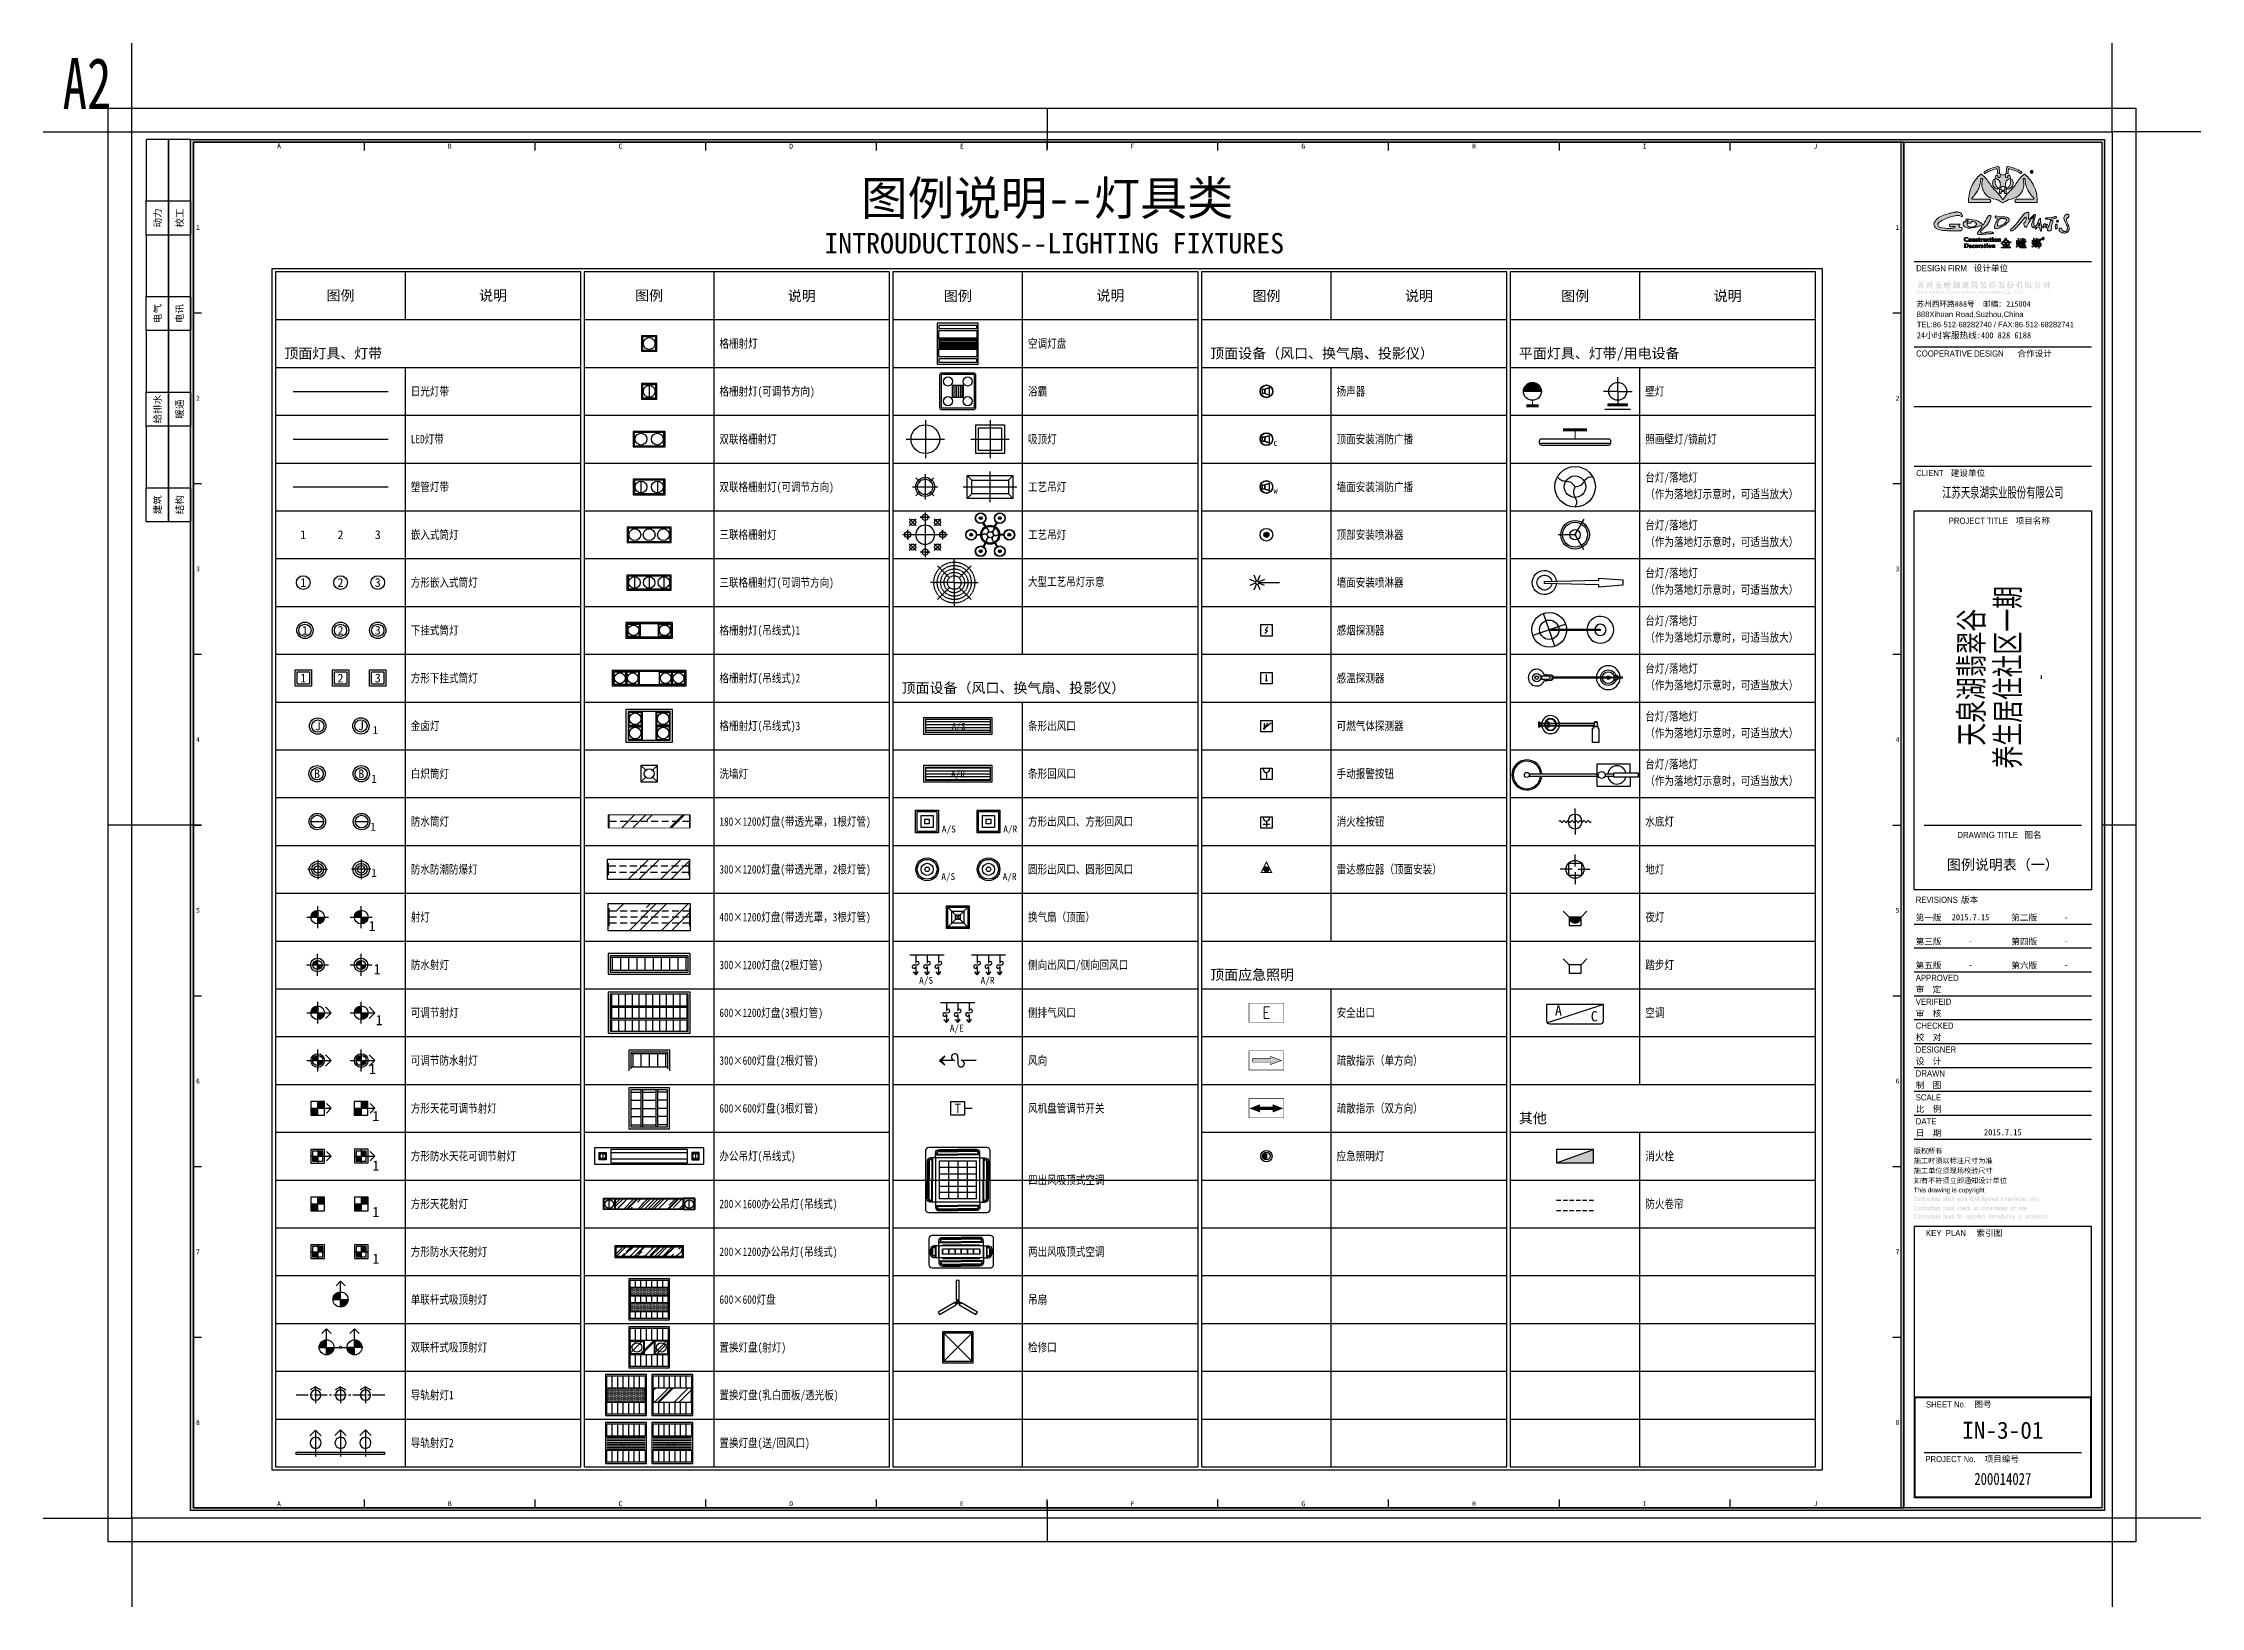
# Paper-space layout '布局1' of a CAD drawing. Header units: millimetres. Extents: x -13 to 1345, y 296 to 754.
# Drawn here: x -13 to 619, y 296 to 754 of the extents above; entities that cross this region are included whole.
import ezdxf
from ezdxf.enums import TextEntityAlignment as Align

# ---------------------------------------------------------------- set-up
doc = ezdxf.new("R2010")
doc.units = ezdxf.units.MM
doc.set_wipeout_variables(frame=1)
for name, pattern in [('ACAD_ISO03W100', [30, 12, -18]), ('CENTER2', [1.125, 0.75, -0.125, 0.125, -0.125]), ('DASHED', [19.05, 12.7, -6.35])]:
    doc.linetypes.add(name, pattern=pattern)
for name, color, linetype in [('C-顶面应急照明', 7, 'Continuous'), ('C-顶面灯具、灯带', 22, 'Continuous'), ('C-顶面设备（喷淋、烟感、报警）', 7, 'Continuous'), ('C-顶面设备（风口、换气扇、投影仪）', 7, 'Continuous'), ('C-顶面造型线', 32, 'Continuous'), ('P-平面用电设备', 22, 'Continuous'), ('P-平面设备(顶面显示)', 22, 'Continuous'), ('P-消火栓', 1, 'Continuous'), ('W-图框', 251, 'Continuous'), ('W-文字', 35, 'Continuous')]:
    doc.layers.add(name, color=color, linetype=linetype)
doc.layers.add('DEFPOINTS(视图框)', color=250, linetype='Continuous', plot=False)
doc.styles.add('A2图框$0$WMF-Arial0', font='ARIAL.TTF')
doc.styles.add('A2图框$0$WMF-宋体0', font='')
doc.styles.add('A2图框$0$WMF-黑体0', font='SIMHEI.TTF')
doc.styles.add('A2图框$0$ZZ', font='SIMHEI.TTF')
doc.styles.add('DZ', font='SIMHEI.TTF', dxfattribs={"width": 0.7, "height": 500})
doc.styles.add('DZYS', font='txt.shx', dxfattribs={"bigfont": 'gbcbig.shx'})
doc.styles.add('HZ', font='romans.shx', dxfattribs={"width": 0.9, "bigfont": 'bzhz.shx'})
doc.styles.add('NAME-1', font='SIMHEI.TTF')
doc.styles.add('ROMANS', font='ROMANS.shx', dxfattribs={"width": 0.75})
doc.styles.add('WORD-1', font='SIMFANG.TTF', dxfattribs={"width": 0.7, "height": 2.5})
doc.styles.add('WORD-2', font='SIMHEI.TTF', dxfattribs={"height": 2.5})
doc.styles.add('WORD-3', font='SimSun.ttf')
doc.styles.add('XZC', font='SIMPLEX.SHX', dxfattribs={"width": 0.7, "bigfont": 'hztxt.shx'})
doc.styles.add('黑体', font='SIMHEI.TTF')
doc.styles.get('A2图框$0$WMF-宋体0').set_extended_font_data('SimSun', bold=True)
doc.linetypes.add('LED_LINE', pattern='A,12.7,-5.08,["LED",XZC,S=2.54,R=0,X=-2.54,Y=-1.27],-6.35', length=24.13)
doc.linetypes.add('R_LINE', pattern='A,12.7,-5.08,["R",DZYS,S=2.54,R=0,X=-2.54,Y=-1.27],-6.35', length=24.13)
doc.linetypes.add('S_LINE', pattern='A,12.7,-5.08,["S",DZYS,S=2.54,R=0,X=-2.54,Y=-1.27],-6.35', length=24.13)
pattern_1 = [(225, (-163163.46, 83395.73), (-215.52615, -574.7364), [3810, -508, 1270, -254]), (225, (-163312.53, 83067.05), (418.47994, -59.2697), [762, -83.82, 1524, -190.5]), (225, (-163100.6, 83153.26), (-813.6112, -1054.28207), [2032, -355.6, 1016, -254])]

psp = doc.layouts.new('布局1')

# ---------------------------------------------------------------- texts
at = {"layer": 'W-文字', "color": 2, "lineweight": 0, "ltscale": 1000, "style": 'WORD-2'}
for s, height, p in [('图例说明--灯具类', 10, (281.46, 703.75)), (' INTROUDUCTIONS--LIGHTING FIXTURES', 6, (281.46, 692.54))]:
    psp.add_text(s, height=height, dxfattribs=at).set_placement(p, align=Align.CENTER)
at = {"layer": 'W-文字', "color": 2, "ltscale": 1000, "style": 'WORD-2'}
for s, p in [('图例', (74.46, 680.28)), ('说明', (119.16, 680.28)), ('图例', (164.86, 680.28)), ('说明', (209.56, 680.16)), ('图例', (255.3, 680.18)), ('说明', (299.96, 680.28)), ('图例', (345.66, 680.16)), ('说明', (390.36, 680.16)), ('图例', (436.1, 680.18)), ('说明', (480.76, 680.16))]:
    psp.add_text(s, height=3, dxfattribs=at).set_placement(p, align=Align.MIDDLE)
for s, p in [('顶面灯具、灯带', (58.01, 661.79)), ('顶面设备（风口、换气扇、投影仪）', (329.21, 661.79)), ('平面灯具、灯带/用电设备', (419.61, 661.79)), ('顶面设备（风口、换气扇、投影仪）', (238.81, 563.79)), ('顶面应急照明', (329.21, 479.79)), ('其他', (419.61, 437.79))]:
    psp.add_text(s, height=3, dxfattribs=at).set_placement(p)
at = {"layer": 'W-文字', "color": 35, "linetype": 'ByBlock', "lineweight": 0, "ltscale": 0.01, "style": 'WORD-1', "width": 0.8}
for s, p in [('格栅射灯', (185.43, 666.16, -95.29)), ('空调灯盘', (275.83, 666.16, 348.02)), ('日光灯带 ', (95.03, 652.16, -95.29)), ('格栅射灯(可调节方向)', (185.43, 652.16, -95.29)), ('浴霸', (275.83, 652.16, -95.29)), ('扬声器', (366.23, 652.16, -95.29)), ('壁灯', (456.63, 652.16, -95.29)), ('LED灯带', (95.03, 638.16, -95.29)), ('双联格栅射灯', (185.43, 638.16, -95.29)), ('吸顶灯', (275.83, 638.16, -95.29)), ('顶面安装消防广播', (366.23, 638.16, -95.29)), ('照画壁灯/镜前灯', (456.63, 638.16, -95.29)), ('塑管灯带 ', (95.03, 624.16, -95.29)), ('双联格栅射灯(可调节方向)', (185.43, 624.16, -95.29)), ('工艺吊灯', (275.83, 624.16, -95.29)), ('墙面安装消防广播', (366.23, 624.16, -95.29)), ('台灯/落地灯', (456.63, 626.97, -95.29)), ('（作为落地灯示意时，可适当放大）', (456.63, 622.08, -95.29)), ('台灯/落地灯', (456.63, 612.97, -95.29)), ('嵌入式筒灯', (95.03, 610.16, -95.29)), ('三联格栅射灯', (185.43, 610.16, -95.29)), ('工艺吊灯', (275.83, 610.16, -95.29)), ('顶部安装喷淋器', (366.23, 610.16, -95.29)), ('（作为落地灯示意时，可适当放大）', (456.63, 608.08, -95.29)), ('台灯/落地灯', (456.63, 598.97, -95.29)), ('方形嵌入式筒灯', (95.03, 596.16, -95.29)), ('三联格栅射灯(可调节方向)', (185.43, 596.16, -95.29)), ('大型工艺吊灯示意', (275.83, 596.4, -95.29)), ('墙面安装喷淋器', (366.23, 596.16, -95.29)), ('（作为落地灯示意时，可适当放大）', (456.63, 594.08, -95.29)), ('下挂式筒灯', (95.03, 582.16, -95.29)), ('格栅射灯(吊线式)1', (185.43, 582.16, -95.29)), ('感烟探测器', (366.23, 582.16, -95.29)), ('台灯/落地灯', (456.63, 584.97, -95.29)), ('（作为落地灯示意时，可适当放大）', (456.63, 580.08, -95.29)), ('方形下挂式筒灯', (95.03, 568.16, -95.29)), ('格栅射灯(吊线式)2', (185.43, 568.16, -95.29)), ('感温探测器', (366.23, 568.16, -95.29)), ('台灯/落地灯', (456.63, 570.97, -95.29)), ('（作为落地灯示意时，可适当放大）', (456.63, 566.08, -95.29)), ('台灯/落地灯', (456.63, 556.97, -95.29)), ('金卤灯', (95.03, 554.16, -95.29)), ('格栅射灯(吊线式)3', (185.43, 554.16, -95.29)), ('条形出风口', (275.83, 554.16, -95.29)), ('可燃气体探测器', (366.23, 554.16, -95.29)), ('（作为落地灯示意时，可适当放大）', (456.63, 552.08, -95.29)), ('台灯/落地灯', (456.63, 542.97, -95.29)), ('白炽筒灯', (95.03, 540.16, -95.29)), ('洗墙灯', (185.43, 540.16, -95.29)), ('条形回风口', (275.83, 540.16, -95.29)), ('手动报警按钮', (366.23, 540.16, -95.29)), ('（作为落地灯示意时，可适当放大）', (456.63, 538.08, -95.29)), ('防水筒灯', (95.03, 526.16, -95.29)), ('180×1200灯盘(带透光罩，1根灯管)', (185.43, 526.16, -95.29)), ('方形出风口、方形回风口', (275.83, 526.16, -95.29)), ('消火栓按钮', (366.23, 526.16, -95.29)), ('水底灯', (456.63, 526.16, -95.29)), ('防水防潮防爆灯', (95.03, 512.16, -95.29)), ('300×1200灯盘(带透光罩，2根灯管)', (185.43, 512.16, -95.29)), ('圆形出风口、圆形回风口', (275.83, 512.16, -95.29)), ('雷达感应器（顶面安装）', (366.23, 512.16, -95.29)), ('地灯', (456.63, 512.16, -95.29)), ('射灯', (95.03, 498.16, -95.29)), ('400×1200灯盘(带透光罩，3根灯管)', (185.43, 498.16, -95.29)), ('换气扇（顶面）', (275.83, 498.16, -95.29)), ('夜灯', (456.63, 498.16, -95.29)), ('防水射灯', (95.03, 484.16, -95.29)), ('300×1200灯盘(2根灯管)', (185.43, 484.16, -95.29)), ('侧向出风口/侧向回风口', (275.83, 484.16, -95.29)), ('踏步灯', (456.63, 484.16, -95.29)), ('可调节射灯', (95.03, 470.16, -95.29)), ('600×1200灯盘(3根灯管)', (185.43, 470.16, -95.29)), ('侧排气风口', (275.83, 470.16, -95.29)), ('安全出口', (366.23, 470.16, -95.29)), ('空调', (456.63, 470.16, -95.29)), ('可调节防水射灯', (95.03, 456.16, -95.29)), ('300×600灯盘(2根灯管)', (185.43, 456.16, -95.29)), ('风向', (275.83, 456.16, -95.29)), ('疏散指示（单方向）', (366.23, 456.16, -95.29)), ('方形天花可调节射灯', (95.03, 442.16, -95.29)), ('600×600灯盘(3根灯管)', (185.43, 442.16, -95.29)), ('风机盘管调节开关', (275.83, 442.16, -95.29)), ('疏散指示（双方向）', (366.23, 442.16, -95.29)), ('方形防水天花可调节射灯', (95.03, 428.16, -95.29)), ('办公吊灯(吊线式)', (185.43, 428.16, -95.29)), ('应急照明灯', (366.23, 428.16, -95.29)), ('消火栓', (456.63, 428.16, -95.29)), ('四出风吸顶式空调', (275.83, 421.16, -95.29)), ('方形天花射灯', (95.03, 414.16, -95.29)), ('200×1600办公吊灯(吊线式)', (185.43, 414.16)), ('防火卷帘', (456.63, 414.16, -95.29)), ('方形防水天花射灯', (95.03, 400.16, -95.29)), ('200×1200办公吊灯(吊线式)', (185.43, 400.16)), ('两出风吸顶式空调', (275.83, 400.16, -95.29)), ('单联杆式吸顶射灯', (95.03, 386.16, -95.29)), ('600×600灯盘', (185.43, 386.16)), ('吊扇', (275.83, 386.16, -95.29)), ('双联杆式吸顶射灯', (95.03, 372.16, -95.29)), ('置换灯盘(射灯)', (185.43, 372.16, 580.04)), ('检修口', (275.83, 372.16, -95.29)), ('导轨射灯1', (95.03, 358.16, -95.29)), ('置换灯盘(乳白面板/透光板)', (185.43, 358.16, 580.04)), ('导轨射灯2', (95.03, 344.16, -95.29)), ('置换灯盘(送/回风口)', (185.43, 344.16, 1044.07))]:
    psp.add_text(s, height=2.5, dxfattribs=at).set_placement(p, align=Align.MIDDLE_LEFT)

# ---------------------------------------------------------------- blocks, each defined once
blk = doc.blocks.new('A2')
at = {"layer": 'DEFPOINTS(视图框)', "color": 1, "ltscale": 0.5}
blk.add_lwpolyline([(26, 0), (0, 0), (0, -26)], dxfattribs=at)
at = {"layer": 'W-图框', "color": 35, "lineweight": 0, "style": 'NAME-1'}
for tag, height, p in [('目录（一）', 3, (-32, 191.44)), ('1:100', 1.8, (-32, 120))]:
    blk.add_attdef(tag, text='', height=height, dxfattribs=at).set_placement(p, align=Align.MIDDLE)
at = {"layer": 'W-图框', "color": 35, "style": 'NAME-1'}
blk.add_attdef('IN-1-01', text='', height=5, dxfattribs=at).set_placement((-32, 25.7), align=Align.MIDDLE)
blk = doc.blocks.new('方形嵌入式筒灯')
at = {"color": 251}
blk.add_circle((0, 0), 50, dxfattribs=at)
at = {"color": 251, "style": 'WORD-2'}
blk.add_attdef('1', text='', height=64, dxfattribs=at).set_placement((0, 0), align=Align.MIDDLE)
blk = doc.blocks.new('下挂式筒灯')
at = {"color": 250}
blk.add_wipeout([(42, -43), (45, -40), (47, -37), (49, -34), (51, -31), (53, -28), (55, -24), (56, -21), (58, -17), (58, -13), (59, -10), (60, -6), (60, -2), (60, 1), (60, 5), (59, 9), (59, 13), (58, 16), (57, 20), (55, 23), (54, 27), (52, 30), (50, 33), (48, 36), (45, 39), (43, 42), (40, 45), (37, 47), (34, 49), (31, 51), (28, 53), (24, 55), (21, 56), (17, 58), (13, 58), (10, 59), (6, 60), (2, 60), (-1, 60), (-5, 60), (-9, 59), (-13, 59), (-16, 58), (-20, 57), (-23, 55), (-27, 54), (-30, 52), (-33, 50), (-36, 48), (-39, 45), (-42, 43), (-45, 40), (-47, 37), (-49, 34), (-51, 31), (-53, 28), (-55, 24), (-56, 21), (-58, 17), (-58, 13), (-59, 10), (-60, 6), (-60, 2), (-60, -1), (-60, -5), (-59, -9), (-59, -13), (-58, -16), (-57, -20), (-55, -23), (-54, -27), (-52, -30), (-50, -33), (-48, -36), (-45, -39), (-43, -42), (-40, -45), (-37, -47), (-34, -49), (-31, -51), (-28, -53), (-24, -55), (-21, -56), (-17, -58), (-13, -58), (-10, -59), (-6, -60), (-2, -60), (1, -60), (5, -60), (9, -59), (13, -59), (16, -58), (20, -57), (23, -55), (27, -54), (30, -52), (33, -50), (36, -48), (39, -45)], dxfattribs=at)
blk.add_circle((0, 0), 60)
at = {"color": 251}
blk.add_circle((0, 0), 45, dxfattribs=at)
at = {"color": 251, "style": 'WORD-2'}
blk.add_attdef('1', text='', height=64, dxfattribs=at).set_placement((0, 0), align=Align.MIDDLE)
blk = doc.blocks.new('嵌入式筒灯')
at = {"color": 250}
blk.add_wipeout([(42, -43), (45, -40), (47, -37), (49, -34), (51, -31), (53, -28), (55, -24), (56, -21), (58, -17), (58, -13), (59, -10), (60, -6), (60, -2), (60, 1), (60, 5), (59, 9), (59, 13), (58, 16), (57, 20), (55, 23), (54, 27), (52, 30), (50, 33), (48, 36), (45, 39), (43, 42), (40, 45), (37, 47), (34, 49), (31, 51), (28, 53), (24, 55), (21, 56), (17, 58), (13, 58), (10, 59), (6, 60), (2, 60), (-1, 60), (-5, 60), (-9, 59), (-13, 59), (-16, 58), (-20, 57), (-23, 55), (-27, 54), (-30, 52), (-33, 50), (-36, 48), (-39, 45), (-42, 43), (-45, 40), (-47, 37), (-49, 34), (-51, 31), (-53, 28), (-55, 24), (-56, 21), (-58, 17), (-58, 13), (-59, 10), (-60, 6), (-60, 2), (-60, -1), (-60, -5), (-59, -9), (-59, -13), (-58, -16), (-57, -20), (-55, -23), (-54, -27), (-52, -30), (-50, -33), (-48, -36), (-45, -39), (-43, -42), (-40, -45), (-37, -47), (-34, -49), (-31, -51), (-28, -53), (-24, -55), (-21, -56), (-17, -58), (-13, -58), (-10, -59), (-6, -60), (-2, -60), (1, -60), (5, -60), (9, -59), (13, -59), (16, -58), (20, -57), (23, -55), (27, -54), (30, -52), (33, -50), (36, -48), (39, -45)], dxfattribs=at)
at = {"color": 251, "style": 'WORD-2'}
blk.add_attdef('1', text='', height=64, dxfattribs=at).set_placement((0, 0), align=Align.MIDDLE)
blk = doc.blocks.new('方形下挂式筒灯')
blk.add_wipeout([(-120, 120), (-120, 0), (0, 0), (0, 120)])
blk.add_lwpolyline([(-120, 120), (0, 120), (0, 0), (-120, 0), (-120, 120)])
at = {"color": 251}
blk.add_lwpolyline([(-105, 105), (-15, 105), (-15, 15), (-105, 15)], close=True, dxfattribs=at)
at = {"color": 251, "style": 'WORD-2'}
blk.add_attdef('1', text='', height=64, dxfattribs=at).set_placement((-60, 60), align=Align.MIDDLE)
blk = doc.blocks.new('*U87')
at = {"color": 250}
blk.add_wipeout([(28, -28), (30, -27), (31, -25), (33, -23), (34, -21), (36, -18), (37, -16), (38, -14), (38, -11), (39, -9), (39, -7), (40, -4), (40, -2), (40, 1), (40, 4), (40, 6), (39, 8), (39, 11), (38, 13), (37, 16), (36, 18), (35, 20), (33, 22), (32, 24), (30, 26), (28, 28), (27, 30), (25, 31), (23, 33), (21, 34), (18, 36), (16, 37), (14, 38), (11, 38), (9, 39), (7, 39), (4, 40), (2, 40), (-1, 40), (-4, 40), (-6, 40), (-8, 39), (-11, 39), (-13, 38), (-16, 37), (-18, 36), (-20, 35), (-22, 33), (-24, 32), (-26, 30), (-28, 28), (-30, 27), (-31, 25), (-33, 23), (-34, 21), (-36, 18), (-37, 16), (-38, 14), (-38, 11), (-39, 9), (-39, 7), (-40, 4), (-40, 2), (-40, -1), (-40, -4), (-40, -6), (-39, -8), (-39, -11), (-38, -13), (-37, -16), (-36, -18), (-35, -20), (-33, -22), (-32, -24), (-30, -26), (-28, -28), (-27, -30), (-25, -31), (-23, -33), (-21, -34), (-18, -36), (-16, -37), (-14, -38), (-11, -38), (-9, -39), (-7, -39), (-4, -40), (-2, -40), (1, -40), (4, -40), (6, -40), (8, -39), (11, -39), (13, -38), (16, -37), (18, -36), (20, -35), (22, -33), (24, -32), (26, -30)], dxfattribs=at)
h = blk.add_hatch(color=250)
edge = h.paths.add_edge_path()
edge.add_arc((0, 0), 40, 90, 180)
edge.add_line((-40, 0), (0, 0))
edge.add_line((0, 0), (0, 40))
edge = h.paths.add_edge_path()
edge.add_arc((0, 0), 40, 270, 360)
edge.add_line((40, 0), (0, 0))
edge.add_line((0, 0), (0, -40))
at = {"color": 251}
for p, q in [((-64, 0), (80, 0)), ((-40, 0), (40, 0)), ((0, -64), (0, 64)), ((0, 40), (0, -40)), ((80, 0), (46, 34)), ((80, 0), (46, -34))]:
    blk.add_line(p, q, dxfattribs=at)
blk.add_circle((0, 0), 40)
at = {"style": 'WORD-2'}
blk.add_attdef('1', (20, -93), '', height=60, dxfattribs=at)
blk = doc.blocks.new('*U64')
at = {"color": 250}
blk.add_wipeout([(28, -28), (30, -27), (31, -25), (33, -23), (34, -21), (36, -18), (37, -16), (38, -14), (38, -11), (39, -9), (39, -7), (40, -4), (40, -2), (40, 1), (40, 4), (40, 6), (39, 8), (39, 11), (38, 13), (37, 16), (36, 18), (35, 20), (33, 22), (32, 24), (30, 26), (28, 28), (27, 30), (25, 31), (23, 33), (21, 34), (18, 36), (16, 37), (14, 38), (11, 38), (9, 39), (7, 39), (4, 40), (2, 40), (-1, 40), (-4, 40), (-6, 40), (-8, 39), (-11, 39), (-13, 38), (-16, 37), (-18, 36), (-20, 35), (-22, 33), (-24, 32), (-26, 30), (-28, 28), (-30, 27), (-31, 25), (-33, 23), (-34, 21), (-36, 18), (-37, 16), (-38, 14), (-38, 11), (-39, 9), (-39, 7), (-40, 4), (-40, 2), (-40, -1), (-40, -4), (-40, -6), (-39, -8), (-39, -11), (-38, -13), (-37, -16), (-36, -18), (-35, -20), (-33, -22), (-32, -24), (-30, -26), (-28, -28), (-27, -30), (-25, -31), (-23, -33), (-21, -34), (-18, -36), (-16, -37), (-14, -38), (-11, -38), (-9, -39), (-7, -39), (-4, -40), (-2, -40), (1, -40), (4, -40), (6, -40), (8, -39), (11, -39), (13, -38), (16, -37), (18, -36), (20, -35), (22, -33), (24, -32), (26, -30)], dxfattribs=at)
h = blk.add_hatch(color=250)
edge = h.paths.add_edge_path()
edge.add_arc((0, 0), 30, 90, 180)
edge.add_line((-30, 0), (0, 0))
edge.add_line((0, 0), (0, 30))
edge = h.paths.add_edge_path()
edge.add_arc((0, 0), 30, 270, 360)
edge.add_line((30, 0), (0, 0))
edge.add_line((0, 0), (0, -30))
at = {"color": 251}
for p, q in [((-64, 0), (80, 0)), ((-40, 0), (40, 0)), ((0, 25), (0, 64)), ((0, 30), (0, -48)), ((0, -64), (0, 25)), ((80, 0), (46, 34)), ((80, 0), (46, -34))]:
    blk.add_line(p, q, dxfattribs=at)
blk.add_circle((0, 0), 40)
blk.add_circle((0, 0), 30, dxfattribs=at)
at = {"style": 'WORD-2'}
blk.add_attdef('1', (46, -79), '', height=60, dxfattribs=at)
blk = doc.blocks.new('*U66')
blk.add_wipeout([(-40, 40), (40, 40), (40, -40), (-40, -40)])
h = blk.add_hatch(color=250)
h.paths.add_polyline_path([(40, 40), (0, 40), (0, 0), (40, 0)])
h.paths.add_polyline_path([(-40, 0), (-40, -40), (0, -40), (0, 0)])
at = {"color": 251}
for p, q in [((-40, 0), (40, 0)), ((0, 40), (0, -40)), ((0, 0), (80, 0))]:
    blk.add_line(p, q, dxfattribs=at)
blk.add_lwpolyline([(-40, -40), (40, -40), (40, 40), (-40, 40)], close=True)
blk.add_lwpolyline([(52, -28), (80, 0), (52, 28)], dxfattribs=at)
at = {"style": 'WORD-2'}
blk.add_attdef('1', (65, -75), '', height=60, dxfattribs=at)
blk = doc.blocks.new('*U111')
blk.add_wipeout([(-40, 40), (40, 40), (40, -40), (-40, -40)])
h = blk.add_hatch(color=250)
h.paths.add_polyline_path([(30, 0), (30, 30), (0, 30), (0, 0)])
h.paths.add_polyline_path([(-30, -30), (0, -30), (0, 0), (-30, 0)])
at = {"color": 251}
for p, q in [((-40, 0), (40, 0)), ((0, 40), (0, -40)), ((0, 0), (80, 0))]:
    blk.add_line(p, q, dxfattribs=at)
blk.add_lwpolyline([(-40, -40), (40, -40), (40, 40), (-40, 40)], close=True)
blk.add_lwpolyline([(-30, -30), (30, -30), (30, 30), (-30, 30)], close=True, dxfattribs=at)
blk.add_lwpolyline([(52, 28), (80, 0), (52, -28)], dxfattribs=at)
at = {"style": 'WORD-2'}
blk.add_attdef('1', (65, -85), '', height=60, dxfattribs=at)
blk = doc.blocks.new('方形天花射灯')
blk.add_wipeout([(-40, 40), (40, 40), (40, -40), (-40, -40)])
h = blk.add_hatch(color=250)
h.paths.add_polyline_path([(40, 40), (0, 40), (0, 0), (40, 0)])
h.paths.add_polyline_path([(-40, 0), (-40, -40), (0, -40), (0, 0)])
at = {"color": 251}
for p, q in [((-40, 0), (40, 0)), ((0, 40), (0, -40))]:
    blk.add_line(p, q, dxfattribs=at)
blk.add_lwpolyline([(-40, -40), (40, -40), (40, 40), (-40, 40)], close=True)
at = {"style": 'WORD-2'}
blk.add_attdef('1', (65, -84), '', height=60, dxfattribs=at)
blk = doc.blocks.new('方形防水天花射灯')
blk.add_wipeout([(-40, 40), (40, 40), (40, -40), (-40, -40)])
h = blk.add_hatch(color=250)
h.paths.add_polyline_path([(30, 0), (30, 30), (0, 30), (0, 0)])
h.paths.add_polyline_path([(-30, -30), (0, -30), (0, 0), (-30, 0)])
at = {"color": 251}
for p, q in [((-40, 0), (40, 0)), ((0, 40), (0, -40))]:
    blk.add_line(p, q, dxfattribs=at)
blk.add_lwpolyline([(-40, -40), (40, -40), (40, 40), (-40, 40)], close=True)
blk.add_lwpolyline([(-30, -30), (30, -30), (30, 30), (-30, 30)], close=True, dxfattribs=at)
at = {"style": 'WORD-2'}
blk.add_attdef('1', (65, -71), '', height=60, dxfattribs=at)
blk = doc.blocks.new('射灯(')
h = blk.add_hatch(color=250)
edge = h.paths.add_edge_path()
edge.add_arc((0, 0), 40, 90, 180)
edge.add_line((-40, 0), (0, 0))
edge.add_line((0, 0), (0, 40))
edge = h.paths.add_edge_path()
edge.add_arc((0, 0), 40, 270, 360)
edge.add_line((40, 0), (0, 0))
edge.add_line((0, 0), (0, -40))
at = {"color": 251}
for p, q in [((-64, 0), (64, 0)), ((-40, 0), (40, 0)), ((0, -64), (0, 64)), ((0, 40), (0, -40))]:
    blk.add_line(p, q, dxfattribs=at)
blk.add_circle((0, 0), 40)
at = {"style": 'WORD-2'}
blk.add_attdef('R05', (33, -82), '', height=60, dxfattribs=at)
blk = doc.blocks.new('防水射灯')
at = {"color": 250}
blk.add_wipeout([(28, 36), (30, 37), (31, 39), (33, 41), (34, 43), (36, 46), (37, 48), (38, 50), (38, 53), (39, 55), (39, 57), (40, 60), (40, 62), (40, 65), (40, 68), (40, 70), (39, 72), (39, 75), (38, 77), (37, 80), (36, 82), (35, 84), (33, 86), (32, 88), (30, 90), (28, 92), (27, 94), (25, 95), (23, 97), (21, 98), (18, 100), (16, 101), (14, 102), (11, 102), (9, 103), (7, 103), (4, 104), (2, 104), (-1, 104), (-4, 104), (-6, 104), (-8, 103), (-11, 103), (-13, 102), (-16, 101), (-18, 100), (-20, 99), (-22, 97), (-24, 96), (-26, 94), (-28, 92), (-30, 91), (-31, 89), (-33, 87), (-34, 85), (-36, 82), (-37, 80), (-38, 78), (-38, 75), (-39, 73), (-39, 71), (-40, 68), (-40, 66), (-40, 63), (-40, 60), (-40, 58), (-39, 56), (-39, 53), (-38, 51), (-37, 48), (-36, 46), (-35, 44), (-33, 42), (-32, 40), (-30, 38), (-28, 36), (-27, 34), (-25, 33), (-23, 31), (-21, 30), (-18, 28), (-16, 27), (-14, 26), (-11, 26), (-9, 25), (-7, 25), (-4, 24), (-2, 24), (1, 24), (4, 24), (6, 24), (8, 25), (11, 25), (13, 26), (16, 27), (18, 28), (20, 29), (22, 31), (24, 32), (26, 34)], dxfattribs=at)
h = blk.add_hatch(color=250)
edge = h.paths.add_edge_path()
edge.add_arc((0, 64), 26.7, 90, 180)
edge.add_line((-27, 64), (0, 64))
edge.add_line((0, 64), (0, 91))
edge = h.paths.add_edge_path()
edge.add_arc((0, 64), 26.7, 270, 360)
edge.add_line((27, 64), (0, 64))
edge.add_line((0, 64), (0, 37))
at = {"color": 251}
for p, q in [((0, 0), (0, 128)), ((-64, 64), (64, 64)), ((-27, 64), (27, 64)), ((0, 91), (0, 37))]:
    blk.add_line(p, q, dxfattribs=at)
blk.add_circle((0, 64), 40)
blk.add_circle((0, 64), 26.7, dxfattribs=at)
at = {"style": 'WORD-2'}
blk.add_attdef('R05', (74, 9), '', height=60, dxfattribs=at)
blk = doc.blocks.new('防水防潮防爆灯')
at = {"color": 250}
blk.add_wipeout([(42, -43), (45, -40), (47, -37), (49, -34), (51, -31), (53, -28), (55, -24), (56, -21), (58, -17), (58, -13), (59, -10), (60, -6), (60, -2), (60, 1), (60, 5), (59, 9), (59, 13), (58, 16), (57, 20), (55, 23), (54, 27), (52, 30), (50, 33), (48, 36), (45, 39), (43, 42), (40, 45), (37, 47), (34, 49), (31, 51), (28, 53), (24, 55), (21, 56), (17, 58), (13, 58), (10, 59), (6, 60), (2, 60), (-1, 60), (-5, 60), (-9, 59), (-13, 59), (-16, 58), (-20, 57), (-23, 55), (-27, 54), (-30, 52), (-33, 50), (-36, 48), (-39, 45), (-42, 43), (-45, 40), (-47, 37), (-49, 34), (-51, 31), (-53, 28), (-55, 24), (-56, 21), (-58, 17), (-58, 13), (-59, 10), (-60, 6), (-60, 2), (-60, -1), (-60, -5), (-59, -9), (-59, -13), (-58, -16), (-57, -20), (-55, -23), (-54, -27), (-52, -30), (-50, -33), (-48, -36), (-45, -39), (-43, -42), (-40, -45), (-37, -47), (-34, -49), (-31, -51), (-28, -53), (-24, -55), (-21, -56), (-17, -58), (-13, -58), (-10, -59), (-6, -60), (-2, -60), (1, -60), (5, -60), (9, -59), (13, -59), (16, -58), (20, -57), (23, -55), (27, -54), (30, -52), (33, -50), (36, -48), (39, -45)], dxfattribs=at)
for p, q in [((71, 0), (-71, 0)), ((0, 71), (0, -71))]:
    blk.add_line(p, q)
blk.add_circle((0, 0), 60.3)
at = {"color": 251}
for radius in [43.8, 27.4]:
    blk.add_circle((0, 0), radius, dxfattribs=at)
at = {"style": 'WORD-2'}
blk.add_attdef('1', (103, -55), '', height=60, dxfattribs=at)
blk = doc.blocks.new('防水筒灯')
at = {"color": 250}
blk.add_wipeout([(42, -43), (45, -40), (47, -37), (49, -34), (51, -31), (53, -28), (55, -24), (56, -21), (58, -17), (58, -13), (59, -10), (60, -6), (60, -2), (60, 1), (60, 5), (59, 9), (59, 13), (58, 16), (57, 20), (55, 23), (54, 27), (52, 30), (50, 33), (48, 36), (45, 39), (43, 42), (40, 45), (37, 47), (34, 49), (31, 51), (28, 53), (24, 55), (21, 56), (17, 58), (13, 58), (10, 59), (6, 60), (2, 60), (-1, 60), (-5, 60), (-9, 59), (-13, 59), (-16, 58), (-20, 57), (-23, 55), (-27, 54), (-30, 52), (-33, 50), (-36, 48), (-39, 45), (-42, 43), (-45, 40), (-47, 37), (-49, 34), (-51, 31), (-53, 28), (-55, 24), (-56, 21), (-58, 17), (-58, 13), (-59, 10), (-60, 6), (-60, 2), (-60, -1), (-60, -5), (-59, -9), (-59, -13), (-58, -16), (-57, -20), (-55, -23), (-54, -27), (-52, -30), (-50, -33), (-48, -36), (-45, -39), (-43, -42), (-40, -45), (-37, -47), (-34, -49), (-31, -51), (-28, -53), (-24, -55), (-21, -56), (-17, -58), (-13, -58), (-10, -59), (-6, -60), (-2, -60), (1, -60), (5, -60), (9, -59), (13, -59), (16, -58), (20, -57), (23, -55), (27, -54), (30, -52), (33, -50), (36, -48), (39, -45)], dxfattribs=at)
at = {"color": 251}
blk.add_line((-44, 0), (48, 0), dxfattribs=at)
blk.add_circle((2, 0), 60.3)
blk.add_circle((2, 0), 46.3, dxfattribs=at)
at = {"style": 'WORD-2'}
blk.add_attdef('1', (66, -68), '', height=60, dxfattribs=at)
blk = doc.blocks.new('白炽筒灯')
at = {"color": 250}
blk.add_wipeout([(42, -43), (45, -40), (47, -37), (49, -34), (51, -31), (53, -28), (55, -24), (56, -21), (58, -17), (58, -13), (59, -10), (60, -6), (60, -2), (60, 1), (60, 5), (59, 9), (59, 13), (58, 16), (57, 20), (55, 23), (54, 27), (52, 30), (50, 33), (48, 36), (45, 39), (43, 42), (40, 45), (37, 47), (34, 49), (31, 51), (28, 53), (24, 55), (21, 56), (17, 58), (13, 58), (10, 59), (6, 60), (2, 60), (-1, 60), (-5, 60), (-9, 59), (-13, 59), (-16, 58), (-20, 57), (-23, 55), (-27, 54), (-30, 52), (-33, 50), (-36, 48), (-39, 45), (-42, 43), (-45, 40), (-47, 37), (-49, 34), (-51, 31), (-53, 28), (-55, 24), (-56, 21), (-58, 17), (-58, 13), (-59, 10), (-60, 6), (-60, 2), (-60, -1), (-60, -5), (-59, -9), (-59, -13), (-58, -16), (-57, -20), (-55, -23), (-54, -27), (-52, -30), (-50, -33), (-48, -36), (-45, -39), (-43, -42), (-40, -45), (-37, -47), (-34, -49), (-31, -51), (-28, -53), (-24, -55), (-21, -56), (-17, -58), (-13, -58), (-10, -59), (-6, -60), (-2, -60), (1, -60), (5, -60), (9, -59), (13, -59), (16, -58), (20, -57), (23, -55), (27, -54), (30, -52), (33, -50), (36, -48), (39, -45)], dxfattribs=at)
blk.add_circle((0, 0), 60)
at = {"color": 251}
blk.add_circle((0, 0), 45, dxfattribs=at)
at = {"color": 251, "style": 'WORD-2'}
blk.add_attdef('B', text='', height=64, dxfattribs=at).set_placement((0, 0), align=Align.MIDDLE)
at = {"style": 'WORD-2'}
blk.add_attdef('1', (73, -67), '', height=60, dxfattribs=at)
blk = doc.blocks.new('金卤灯')
at = {"color": 250}
blk.add_wipeout([(42, -43), (45, -40), (47, -37), (49, -34), (51, -31), (53, -28), (55, -24), (56, -21), (58, -17), (58, -13), (59, -10), (60, -6), (60, -2), (60, 1), (60, 5), (59, 9), (59, 13), (58, 16), (57, 20), (55, 23), (54, 27), (52, 30), (50, 33), (48, 36), (45, 39), (43, 42), (40, 45), (37, 47), (34, 49), (31, 51), (28, 53), (24, 55), (21, 56), (17, 58), (13, 58), (10, 59), (6, 60), (2, 60), (-1, 60), (-5, 60), (-9, 59), (-13, 59), (-16, 58), (-20, 57), (-23, 55), (-27, 54), (-30, 52), (-33, 50), (-36, 48), (-39, 45), (-42, 43), (-45, 40), (-47, 37), (-49, 34), (-51, 31), (-53, 28), (-55, 24), (-56, 21), (-58, 17), (-58, 13), (-59, 10), (-60, 6), (-60, 2), (-60, -1), (-60, -5), (-59, -9), (-59, -13), (-58, -16), (-57, -20), (-55, -23), (-54, -27), (-52, -30), (-50, -33), (-48, -36), (-45, -39), (-43, -42), (-40, -45), (-37, -47), (-34, -49), (-31, -51), (-28, -53), (-24, -55), (-21, -56), (-17, -58), (-13, -58), (-10, -59), (-6, -60), (-2, -60), (1, -60), (5, -60), (9, -59), (13, -59), (16, -58), (20, -57), (23, -55), (27, -54), (30, -52), (33, -50), (36, -48), (39, -45)], dxfattribs=at)
blk.add_circle((0, 0), 60)
at = {"color": 251}
blk.add_circle((0, 0), 45, dxfattribs=at)
at = {"color": 251, "style": 'WORD-2'}
blk.add_attdef('J', text='', height=64, dxfattribs=at).set_placement((0, 0), align=Align.MIDDLE)
at = {"style": 'WORD-2'}
blk.add_attdef('1', (86, -60), '', height=60, dxfattribs=at)
blk = doc.blocks.new('*U65')
at = {"color": 250}
blk.add_wipeout([(38, -39), (41, -37), (43, -34), (45, -31), (47, -28), (49, -25), (50, -22), (51, -19), (53, -16), (53, -12), (54, -9), (55, -6), (55, -2), (55, 1), (55, 5), (54, 8), (54, 12), (53, 15), (52, 18), (50, 21), (49, 25), (47, 28), (46, 31), (44, 33), (41, 36), (39, 38), (37, 41), (34, 43), (31, 45), (28, 47), (25, 49), (22, 50), (19, 51), (16, 53), (12, 53), (9, 54), (6, 55), (2, 55), (-1, 55), (-5, 55), (-8, 54), (-12, 54), (-15, 53), (-18, 52), (-21, 50), (-25, 49), (-28, 47), (-31, 46), (-33, 44), (-36, 41), (-38, 39), (-41, 37), (-43, 34), (-45, 31), (-47, 28), (-49, 25), (-50, 22), (-51, 19), (-53, 16), (-53, 12), (-54, 9), (-55, 6), (-55, 2), (-55, -1), (-55, -5), (-54, -8), (-54, -12), (-53, -15), (-52, -18), (-50, -21), (-49, -25), (-47, -28), (-46, -31), (-44, -33), (-41, -36), (-39, -38), (-37, -41), (-34, -43), (-31, -45), (-28, -47), (-25, -49), (-22, -50), (-19, -51), (-16, -53), (-12, -53), (-9, -54), (-6, -55), (-2, -55), (1, -55), (5, -55), (8, -54), (12, -54), (15, -53), (18, -52), (21, -50), (25, -49), (28, -47), (31, -46), (33, -44), (36, -41)], dxfattribs=at)
h = blk.add_hatch(color=251)
h.paths.add_polyline_path([(0, 55, 0.414214), (-55, 0), (0, 0)])
h.paths.add_polyline_path([(55, 0), (0, 0), (0, -55, 0.414214)])
at = {"color": 251}
for p, q in [((-55, 0), (55, 0)), ((0, 135), (-33, 101)), ((0, -55), (0, 135)), ((0, 135), (33, 101))]:
    blk.add_line(p, q, dxfattribs=at)
blk.add_circle((0, 0), 54.8)
blk = doc.blocks.new('双联杆式吸顶射灯')
at = {"color": 250}
for points in [[(-66, -38), (-64, -35), (-61, -33), (-59, -30), (-57, -27), (-56, -24), (-54, -21), (-53, -18), (-52, -14), (-51, -11), (-50, -8), (-50, -4), (-50, -1), (-50, 3), (-50, 6), (-50, 10), (-51, 13), (-52, 16), (-53, 20), (-54, 23), (-55, 26), (-57, 29), (-59, 32), (-61, 35), (-63, 37), (-65, 40), (-68, 42), (-71, 44), (-73, 46), (-76, 48), (-79, 50), (-82, 51), (-86, 53), (-89, 54), (-92, 55), (-96, 55), (-99, 56), (-102, 56), (-106, 56), (-109, 56), (-113, 56), (-116, 55), (-119, 54), (-123, 53), (-126, 52), (-129, 50), (-132, 49), (-135, 47), (-138, 45), (-140, 43), (-143, 40), (-145, 38), (-148, 35), (-150, 32), (-151, 30), (-153, 27), (-155, 23), (-156, 20), (-157, 17), (-158, 14), (-159, 10), (-159, 7), (-159, 3), (-159, 0), (-159, -3), (-159, -7), (-158, -10), (-157, -14), (-156, -17), (-155, -20), (-153, -23), (-152, -26), (-150, -29), (-148, -32), (-146, -35), (-143, -37), (-141, -40), (-138, -42), (-136, -44), (-133, -46), (-130, -47), (-127, -49), (-123, -50), (-120, -51), (-117, -52), (-113, -53), (-110, -53), (-107, -53), (-103, -53), (-100, -53), (-96, -53), (-93, -52), (-90, -51), (-86, -50), (-83, -49), (-80, -48), (-77, -46), (-74, -44), (-71, -42), (-68, -40)], [(139, -38), (141, -35), (144, -33), (146, -30), (148, -27), (149, -24), (151, -21), (152, -18), (153, -14), (154, -11), (155, -8), (155, -4), (155, -1), (155, 3), (155, 6), (155, 10), (154, 13), (153, 16), (152, 20), (151, 23), (150, 26), (148, 29), (146, 32), (144, 35), (142, 37), (140, 40), (137, 42), (134, 44), (132, 46), (129, 48), (126, 50), (123, 51), (119, 53), (116, 54), (113, 55), (109, 55), (106, 56), (103, 56), (99, 56), (96, 56), (92, 56), (89, 55), (86, 54), (82, 53), (79, 52), (76, 50), (73, 49), (70, 47), (67, 45), (65, 43), (62, 40), (60, 38), (57, 35), (55, 32), (54, 30), (52, 27), (50, 23), (49, 20), (48, 17), (47, 14), (46, 10), (46, 7), (46, 3), (46, 0), (46, -3), (46, -7), (47, -10), (48, -14), (49, -17), (50, -20), (52, -23), (53, -26), (55, -29), (57, -32), (59, -35), (62, -37), (64, -40), (67, -42), (69, -44), (72, -46), (75, -47), (78, -49), (82, -50), (85, -51), (88, -52), (92, -53), (95, -53), (98, -53), (102, -53), (105, -53), (109, -53), (112, -52), (115, -51), (119, -50), (122, -49), (125, -48), (128, -46), (131, -44), (134, -42), (136, -40)]]:
    blk.add_wipeout(points, dxfattribs=at).translate(0, 0, 1629)
h = blk.add_hatch(color=251)
h.paths.add_polyline_path([(-104, 56, 0.414214), (-159, 1), (-104, 1)])
h.paths.add_polyline_path([(-49, 1), (-104, 1), (-104, -54, 0.414214)])
h = blk.add_hatch(color=251)
h.paths.add_polyline_path([(101, 56, -0.414214), (156, 1), (101, 1)])
h.paths.add_polyline_path([(46, 1), (101, 1), (101, -54, -0.414214)])
at = {"color": 251}
for p, q in [((-159, 1, 1629), (-49, 1, 1629)), ((-104, 137, 1629), (-138, 103, 1629)), ((-104, -54, 1629), (-104, 137, 1629)), ((-104, 137, 1629), (-71, 103, 1629)), ((-50, 1, 1629), (-10, 1, 1629)), ((6, 1, 1629), (46, 1, 1629)), ((156, 1, 1629), (46, 1, 1629)), ((101, 137, 1629), (67, 103, 1629)), ((101, -54, 1629), (101, 137, 1629)), ((101, 137, 1629), (134, 103, 1629))]:
    blk.add_line(p, q, dxfattribs=at)
for centre in [(-104, 1, 1629), (101, 1, 1629)]:
    blk.add_circle(centre, 55)
blk.add_circle((-2, 1, 1629), 8.22, dxfattribs=at)
blk = doc.blocks.new('导轨射灯1')
at = {"color": 251, "linetype": 'CENTER2', "ltscale": 100}
blk.add_line((260, 0), (-260, 0), dxfattribs=at)
at = {"color": 251, "ltscale": 2}
for p, q in [((-146, 48), (-178, 30)), ((-146, 48), (-146, -48)), ((-146, 48), (-115, 30)), ((-146, 30), (-146, 48)), ((0, 48), (-31, 30)), ((0, 48), (0, -48)), ((0, 48), (31, 30)), ((0, 30), (0, 48)), ((146, 48), (115, 30)), ((146, 48), (146, -48)), ((146, 48), (178, 30)), ((146, 30), (146, 48))]:
    blk.add_line(p, q, dxfattribs=at)
for centre in [(-146, 0), (0, 0), (146, 0)]:
    blk.add_ellipse(centre, major_axis=(30, 0), ratio=1, start_param=-0.000082, end_param=6.283103)
blk = doc.blocks.new('导轨射灯2')
at = {"color": 251}
for p, q in [((-146, 78), (-180, 45)), ((-146, 78), (-113, 45)), ((0, 79), (-34, 46)), ((0, 79), (34, 46)), ((146, 79), (113, 46)), ((146, 79), (180, 46)), ((-260, -66), (-260, -52)), ((-260, -52), (258, -52)), ((258, -66), (-260, -66)), ((258, -52), (258, -66))]:
    blk.add_line(p, q, dxfattribs=at)
at = {"color": 251, "ltscale": 2}
for p, q in [((-146, 78), (-146, -78)), ((0, 78), (0, -78)), ((146, 78), (146, -78))]:
    blk.add_line(p, q, dxfattribs=at)
for centre in [(-146, 3), (0, 3), (146, 3)]:
    blk.add_ellipse(centre, major_axis=(32.5, 0), ratio=1, start_param=-0.000082, end_param=6.283103)
blk = doc.blocks.new('*U67')
blk.add_wipeout([(-41.5, 128.5), (128.5, 128.5), (128.5, -41.5), (-41.5, -41.5)])
blk.add_lwpolyline([(-41.5, -41.5), (128.5, -41.5), (128.5, 128.5), (-41.5, 128.5)], close=True)
at = {"color": 251}
blk.add_lwpolyline([(-29.5, -29.5), (116.5, -29.5), (116.5, 116.5), (-29.5, 116.5)], close=True, dxfattribs=at)
blk.add_circle((43.5, 43.5), 65, dxfattribs=at)
blk = doc.blocks.new('*U68')
blk.add_wipeout([(-128.5, 128.5), (41.5, 128.5), (41.5, -41.5), (-128.5, -41.5)])
at = {"color": 251}
blk.add_line((-43.5, 108.5), (-43.5, -21.5), dxfattribs=at)
blk.add_lwpolyline([(-128.5, -41.5), (41.5, -41.5), (41.5, 128.5), (-128.5, 128.5)], close=True)
blk.add_lwpolyline([(-116.5, -29.5), (29.5, -29.5), (29.5, 116.5), (-116.5, 116.5)], close=True, dxfattribs=at)
blk.add_circle((-43.5, 43.5), 65, dxfattribs=at)
blk = doc.blocks.new('*U69')
blk.add_wipeout([(-175, 128.5), (175, 128.5), (175, -41.5), (-175, -41.5)])
blk.add_lwpolyline([(-175, -41.5), (175, -41.5), (175, 128.5), (-175, 128.5)], close=True)
at = {"color": 251}
blk.add_lwpolyline([(-163, -29.5), (163, -29.5), (163, 116.5), (-163, 116.5)], close=True, dxfattribs=at)
for centre in [(-90, 43.5), (90, 43.5)]:
    blk.add_circle(centre, 65, dxfattribs=at)
blk = doc.blocks.new('*U70')
blk.add_wipeout([(-92, 128.5), (258, 128.5), (258, -41.5), (-92, -41.5)])
at = {"color": 251}
for p, q in [((-7, 108.5), (-7, -21.5)), ((173, 108.5), (173, -21.5))]:
    blk.add_line(p, q, dxfattribs=at)
blk.add_lwpolyline([(-92, -41.5), (258, -41.5), (258, 128.5), (-92, 128.5)], close=True)
blk.add_lwpolyline([(-80, -29.5), (246, -29.5), (246, 116.5), (-80, 116.5)], close=True, dxfattribs=at)
for centre in [(-7, 43.5), (173, 43.5)]:
    blk.add_circle(centre, 65, dxfattribs=at)
blk = doc.blocks.new('*U71')
blk.add_wipeout([(-124.5, 128.5), (360.5, 128.5), (360.5, -41.5), (-124.5, -41.5)])
blk.add_lwpolyline([(-124.5, -41.5), (360.5, -41.5), (360.5, 128.5), (-124.5, 128.5)], close=True)
at = {"color": 251}
blk.add_lwpolyline([(-112.5, -29.5), (348.5, -29.5), (348.5, 116.5), (-112.5, 116.5)], close=True, dxfattribs=at)
for centre in [(-39.5, 43.5), (118, 43.5), (275.5, 43.5)]:
    blk.add_circle(centre, 65, dxfattribs=at)
blk = doc.blocks.new('*U72')
blk.add_wipeout([(-44.5, 98.5), (280.5, 98.5), (280.5, -11.5), (-44.5, -11.5)])
at = {"color": 251}
for p, q in [((10.5, 85.5), (10.5, 1.5)), ((118, 85.5), (118, 1.5)), ((225.5, 85.5), (225.5, 1.5))]:
    blk.add_line(p, q, dxfattribs=at)
blk.add_lwpolyline([(-44.5, -11.5), (280.5, -11.5), (280.5, 98.5), (-44.5, 98.5)], close=True)
blk.add_lwpolyline([(-36.5, -3.5), (272.5, -3.5), (272.5, 90.5), (-36.5, 90.5)], close=True, dxfattribs=at)
for centre in [(10.5, 43.5), (118, 43.5), (225.5, 43.5)]:
    blk.add_circle(centre, 42, dxfattribs=at)
blk = doc.blocks.new('*U73')
blk.add_wipeout([(0, 188), (569, 188), (569, 0), (0, 0)])
at = {"color": 251}
for p, q in [((173, 173), (173, 15)), ((396, 173), (396, 15))]:
    blk.add_line(p, q, dxfattribs=at)
blk.add_lwpolyline([(0, 0), (569, 0), (569, 188), (0, 188)], close=True)
for points in [[(15, 15), (554, 15), (554, 173), (15, 173)], [(21, 21), (167, 21), (167, 167), (21, 167)], [(548, 21), (402, 21), (402, 167), (548, 167)]]:
    blk.add_lwpolyline(points, close=True, dxfattribs=at)
for centre in [(94, 94), (475, 94)]:
    blk.add_circle(centre, 65, dxfattribs=at)
blk = doc.blocks.new('洗墙灯')
blk.add_wipeout([(-150, 150), (0, 150), (0, 0), (-150, 0)])
at = {"color": 251}
for p, q in [((-150, 150), (-107, 107)), ((-107, 43), (-150, 0)), ((0, 150), (-43, 107)), ((-43, 43), (0, 0))]:
    blk.add_line(p, q, dxfattribs=at)
blk.add_lwpolyline([(-150, 0), (0, 0), (0, 150), (-150, 150)], close=True)
blk.add_circle((-75, 75), 45, dxfattribs=at)
blk = doc.blocks.new('浴霸')
at = {"color": 250}
blk.add_wipeout([(-240, 455), (-235, 466), (-229, 473), (-223, 477), (-215, 480), (-210, 480), (210, 480), (217, 479), (221, 478), (225, 476), (228, 474), (233, 469), (236, 466), (238, 462), (239, 458), (240, 454), (240, 450), (240, 30), (239, 21), (237, 16), (234, 11), (229, 7), (222, 2), (217, 1), (210, 0), (-210, 0), (-220, 2), (-225, 4), (-231, 9), (-236, 15), (-236, 15), (-239, 23), (-240, 30), (-240, 450)], dxfattribs=at)
h = blk.add_hatch()
h.set_pattern_fill('ANSI31', color=251, scale=200, angle=45, style=0)
h.set_pattern_definition([(90, (-20237.89, -20667.157), (-25, 5e-15), [])])
h.paths.add_polyline_path([(-68, 315), (-68, 165), (82, 165), (82, 315)])
blk.add_lwpolyline([(-210, 0), (210, 0, 0.414214), (240, 30), (240, 450, 0.414214), (210, 480), (-210, 480, 0.414214), (-240, 450), (-240, 30, 0.414214)], format="xyb", close=True)
at = {"color": 251}
blk.add_lwpolyline([(-210, 20), (210, 20, 0.414214), (220, 30), (220, 450, 0.414214), (210, 460), (-210, 460, 0.414214), (-220, 450), (-220, 30, 0.414214)], format="xyb", close=True, dxfattribs=at)
blk.add_lwpolyline([(-75, 165), (75, 165), (75, 315), (-75, 315)], close=True, dxfattribs=at)
for centre in [(-130, 370), (130, 370), (-130, 110), (130, 110)]:
    blk.add_circle(centre, 60, dxfattribs=at)
blk = doc.blocks.new('*U74')
blk.add_wipeout([(-168, 188), (737, 188), (737, 0), (-168, 0)])
at = {"color": 251}
for p, q in [((5, 173), (5, 15)), ((163, 173), (163, 15)), ((406, 173), (406, 15)), ((564, 173), (564, 15))]:
    blk.add_line(p, q, dxfattribs=at)
blk.add_lwpolyline([(-168, 0), (737, 0), (737, 188), (-168, 188)], close=True)
for points in [[(-153, 15), (722, 15), (722, 173), (-153, 173)], [(-147, 21), (-1, 21), (-1, 167), (-147, 167)], [(11, 21), (157, 21), (157, 167), (11, 167)], [(558, 21), (412, 21), (412, 167), (558, 167)], [(716, 21), (570, 21), (570, 167), (716, 167)]]:
    blk.add_lwpolyline(points, close=True, dxfattribs=at)
for centre in [(-74, 94), (84, 94), (485, 94), (643, 94)]:
    blk.add_circle(centre, 65, dxfattribs=at)
blk = doc.blocks.new('*U75')
blk.add_wipeout([(114.5, 214), (454.5, 214), (454.5, -26), (114.5, -26)])
at = {"color": 251}
for p, q in [((234.5, 199), (234.5, -11)), ((334.5, 199), (334.5, -11)), ((234.5, 94), (129.5, 94)), ((334.5, 94), (439.5, 94))]:
    blk.add_line(p, q, dxfattribs=at)
blk.add_lwpolyline([(114.5, -26), (454.5, -26), (454.5, 214), (114.5, 214)], close=True)
for points in [[(129.5, -11), (439.5, -11), (439.5, 199), (129.5, 199)], [(135.5, 100), (228.5, 100), (228.5, 193), (135.5, 193)], [(433.5, 100), (340.5, 100), (340.5, 193), (433.5, 193)], [(135.5, 88), (228.5, 88), (228.5, -5), (135.5, -5)], [(433.5, 88), (340.5, 88), (340.5, -5), (433.5, -5)]]:
    blk.add_lwpolyline(points, close=True, dxfattribs=at)
for centre in [(182, 146.5), (387, 146.5), (182, 41.5), (387, 41.5)]:
    blk.add_circle(centre, 42.5, dxfattribs=at)
blk = doc.blocks.new('*U76')
blk.add_lwpolyline([(-9, -2), (1190, -2), (1190, 178), (-9, 178)], close=True)
blk.add_wipeout([(-9, 178), (1190, 178), (1190, -2), (-9, -2)])
h = blk.add_hatch()
h.set_pattern_fill('AR-RROOF', color=250, scale=500, angle=45, style=0)
h.set_pattern_definition([(45, (-9, -2.5), (424.26, 1131.37), [7500, -1000, 2500, -500]), (45, (284.5, 644.5), (-823.78, 116.67), [1500, -165, 3000, -375]), (45, (-132.72, 474.8), (1601.6, 2075.36), [4000, -700, 2000, -500])])
h.paths.add_polyline_path([(-9, -2), (1190, -2), (1190, 178), (-9, 178)])
at = {"color": 251, "linetype": 'Continuous'}
for p, q in [((0, 175), (0, 0)), ((1180, 175), (1180, 0))]:
    blk.add_line(p, q, dxfattribs=at)
at = {"color": 251, "linetype": 'DASHED', "ltscale": 8}
blk.add_line((1180, 88), (0, 88), dxfattribs=at)
blk = doc.blocks.new('*U77')
for p, q in [((-9, 237), (1191, 237)), ((-9, -63), (-9, 237)), ((1191, 237), (1191, -63)), ((1191, -63), (-9, -63))]:
    blk.add_line(p, q)
at = {"color": 251, "linetype": 'Continuous'}
for p, q in [((1, 175), (1, 0)), ((1181, 175), (1181, 0))]:
    blk.add_line(p, q, dxfattribs=at)
at = {"color": 251, "linetype": 'DASHED', "ltscale": 8}
for p, q in [((1181, 132), (1, 132)), ((1181, 43), (1, 43))]:
    blk.add_line(p, q, dxfattribs=at)
at = {"color": 251}
blk.add_line((111, 227), (121, 237), dxfattribs=at)
at = {"color": 250}
for p, q in [((295, -63), (595, 237)), ((450, -63), (750, 237)), ((769, -63), (1069, 237)), ((917, -63), (1191, 211))]:
    blk.add_line(p, q, dxfattribs=at)
blk = doc.blocks.new('*U78')
blk.add_wipeout([(27, 288), (1227, 288), (1227, -113), (27, -113)])
for p, q in [((27, 288), (1227, 288)), ((27, -113), (27, 288)), ((1227, 288), (1227, -113)), ((1227, -113), (27, -113))]:
    blk.add_line(p, q)
at = {"color": 251, "linetype": 'Continuous'}
for p, q in [((37, 219), (37, -44)), ((1217, 219), (1217, -44))]:
    blk.add_line(p, q, dxfattribs=at)
at = {"color": 251, "linetype": 'DASHED', "ltscale": 8}
for p, q in [((1217, 176), (37, 176)), ((1217, 88), (37, 88)), ((1217, -1), (37, -1))]:
    blk.add_line(p, q, dxfattribs=at)
at = {"color": 250}
for p, q in [((148, 177), (246, 276)), ((332, -113), (720, 276)), ((487, -113), (876, 276)), ((590, 230), (635, 276)), ((805, -113), (1194, 276)), ((954, -113), (1227, 161))]:
    blk.add_line(p, q, dxfattribs=at)
blk = doc.blocks.new('*U93')
blk.add_wipeout([(-58, 84), (1142, 84), (1142, -216), (-58, -216)])
at = {"color": 251}
for p, q in [((1112, 30), (-28, 30)), ((0, 30), (0, -162)), ((120, 30), (120, -162)), ((240, 30), (240, -162)), ((360, 30), (360, -162)), ((480, 30), (480, -162)), ((600, 30), (600, -162)), ((720, 30), (720, -162)), ((840, 30), (840, -162)), ((960, 30), (960, -162)), ((1080, 30), (1080, -162)), ((1112, -162), (-28, -162))]:
    blk.add_line(p, q, dxfattribs=at)
blk.add_lwpolyline([(1142, 84), (-58, 84), (-58, -216), (1142, -216)], close=True)
blk.add_lwpolyline([(1112, 54), (-28, 54), (-28, -186), (1112, -186)], close=True, dxfattribs=at)
blk = doc.blocks.new('*U94')
blk.add_wipeout([(-58, 219), (1142, 219), (1142, -381), (-58, -381)])
at = {"color": 251}
for p, q in [((-28, 21), (1112, 21)), ((-28, 1), (1112, 1)), ((-8, 189), (-8, 21)), ((-8, 1), (-8, -163)), ((92, 189), (92, 21)), ((92, 1), (92, -163)), ((192, 189), (192, 21)), ((192, 1), (192, -163)), ((292, 189), (292, 21)), ((292, 1), (292, -163)), ((392, 189), (392, 21)), ((392, 189), (392, 21)), ((392, 1), (392, -163)), ((392, 1), (392, -163)), ((492, 189), (492, 21)), ((492, 1), (492, -163)), ((592, 189), (592, 21)), ((592, 1), (592, -163)), ((692, 189), (692, 21)), ((692, 1), (692, -163)), ((792, 189), (792, 21)), ((792, 1), (792, -163)), ((892, 189), (892, 21)), ((892, 1), (892, -163)), ((992, 189), (992, 21)), ((992, 1), (992, -163)), ((1092, 189), (1092, 21)), ((1092, 1), (1092, -163)), ((-28, -163), (1112, -163)), ((-28, -183), (1112, -183)), ((-8, -183), (-8, -351)), ((92, -183), (92, -351)), ((192, -183), (192, -351)), ((292, -183), (292, -351)), ((392, -183), (392, -351)), ((392, -183), (392, -351)), ((492, -183), (492, -351)), ((592, -183), (592, -351)), ((692, -183), (692, -351)), ((792, -183), (792, -351)), ((892, -183), (892, -351)), ((992, -183), (992, -351)), ((1092, -183), (1092, -351))]:
    blk.add_line(p, q, dxfattribs=at)
blk.add_lwpolyline([(1142, -381), (1142, 219), (-58, 219), (-58, -381)], close=True)
blk.add_lwpolyline([(1112, -351), (1112, 189), (-28, 189), (-28, -351)], close=True, dxfattribs=at)
blk = doc.blocks.new('*U95')
blk.add_wipeout([(242, 69), (842, 69), (842, -231), (242, -231)])
for p, q in [((842, 69), (242, 69)), ((242, 69), (242, -231)), ((842, -231), (842, 69))]:
    blk.add_line(p, q)
at = {"color": 251}
for p, q in [((812, 39), (272, 39)), ((272, 39), (272, -201)), ((812, 15), (272, 15)), ((300, 15), (300, -177)), ((420, 15), (420, -177)), ((540, 15), (540, -177)), ((660, 15), (660, -177)), ((780, 15), (780, -177)), ((812, -201), (812, 39)), ((812, -177), (272, -177))]:
    blk.add_line(p, q, dxfattribs=at)
blk = doc.blocks.new('*U96')
blk.add_wipeout([(242, 219), (842, 219), (842, -381), (242, -381)])
for p, q in [((842, 219), (242, 219)), ((242, 219), (242, -381)), ((842, -381), (842, 219)), ((242, -381), (842, -381))]:
    blk.add_line(p, q)
at = {"color": 251}
for p, q in [((272, 189), (272, -351)), ((812, 189), (272, 189)), ((272, 157), (422, 157)), ((272, 37), (422, 37)), ((422, 189), (422, -351)), ((446, 189), (446, -351)), ((446, 157), (638, 157)), ((446, 37), (638, 37)), ((638, 189), (638, -351)), ((662, 189), (662, -351)), ((812, 157), (662, 157)), ((812, 37), (662, 37)), ((812, -351), (812, 189)), ((272, -83), (422, -83)), ((272, -203), (422, -203)), ((446, -83), (638, -83)), ((446, -203), (638, -203)), ((812, -83), (662, -83)), ((812, -203), (662, -203)), ((272, -323), (422, -323)), ((272, -351), (812, -351)), ((446, -323), (638, -323)), ((812, -323), (662, -323))]:
    blk.add_line(p, q, dxfattribs=at)
blk = doc.blocks.new('办公吊灯(吊线式)')
blk.add_wipeout([(-2000, 300), (0, 300), (0, 0), (-2000, 0)])
at = {"color": 251}
for p, q in [((-1850, 202), (-1850, 98)), ((-300, 208), (-1700, 208)), ((-300, 92), (-1700, 92)), ((-150, 202), (-150, 98))]:
    blk.add_line(p, q, dxfattribs=at)
blk.add_lwpolyline([(0, 300), (-2000, 300), (-2000, 0), (0, 0)], close=True)
for points in [[(-1784, 84), (-1916, 84), (-1916, 216), (-1784, 216)], [(-1794, 94), (-1906, 94), (-1906, 206), (-1794, 206)], [(-300, 270), (-1700, 270), (-1700, 30), (-300, 30)], [(-216, 84), (-84, 84), (-84, 216), (-216, 216)], [(-206, 94), (-94, 94), (-94, 206), (-206, 206)]]:
    blk.add_lwpolyline(points, close=True, dxfattribs=at)
for centre in [(-1850, 150), (-150, 150)]:
    blk.add_circle(centre, 52.5, dxfattribs=at)
blk = doc.blocks.new('*U80')
at = {"color": 250}
blk.add_wipeout([(212, 149), (214, 151), (216, 153), (217, 155), (219, 158), (220, 160), (221, 163), (222, 165), (223, 168), (224, 171), (225, 173), (225, 176), (225, 179), (225, 182), (225, 184), (225, 187), (224, 190), (224, 193), (223, 195), (222, 198), (220, 201), (219, 203), (218, 205), (216, 208), (214, 210), (212, 212), (210, 214), (208, 216), (206, 217), (204, 219), (201, 220), (199, 221), (196, 222), (193, 223), (191, 224), (188, 225), (185, 225), (182, 225), (179, 225), (177, 225), (174, 225), (171, 224), (168, 224), (166, 223), (163, 222), (161, 220), (158, 219), (156, 218), (153, 216), (151, 214), (149, 212), (147, 210), (145, 208), (144, 206), (142, 204), (141, 201), (140, 199), (139, 196), (138, 193), (137, 191), (137, 188), (136, 185), (136, 182), (136, 179), (136, 177), (136, 174), (137, 171), (138, 168), (138, 166), (139, 163), (141, 161), (142, 158), (143, 156), (145, 153), (147, 151), (149, 149), (151, 147), (153, 145), (155, 144), (158, 142), (160, 141), (163, 140), (165, 139), (168, 138), (171, 137), (173, 137), (176, 136), (179, 136), (182, 136), (184, 136), (187, 136), (190, 137), (193, 138), (195, 138), (198, 139), (201, 141), (203, 142), (205, 143), (208, 145), (210, 147)], dxfattribs=at)
blk.add_wipeout([(31, 224), (33, 226), (35, 228), (37, 230), (38, 232), (40, 235), (41, 237), (42, 240), (43, 243), (44, 245), (44, 248), (44, 251), (45, 254), (45, 256), (44, 259), (44, 262), (44, 265), (43, 268), (42, 270), (41, 273), (40, 275), (39, 278), (37, 280), (35, 283), (34, 285), (32, 287), (30, 289), (28, 290), (25, 292), (23, 294), (21, 295), (18, 296), (15, 297), (13, 298), (10, 299), (7, 299), (4, 300), (2, 300), (-1, 300), (-4, 300), (-7, 300), (-9, 299), (-12, 298), (-15, 297), (-17, 296), (-20, 295), (-22, 294), (-25, 292), (-27, 291), (-29, 289), (-31, 287), (-33, 285), (-35, 283), (-37, 281), (-38, 278), (-40, 276), (-41, 273), (-42, 271), (-43, 268), (-44, 265), (-44, 263), (-44, 260), (-45, 257), (-45, 254), (-44, 251), (-44, 249), (-44, 246), (-43, 243), (-42, 241), (-41, 238), (-40, 235), (-39, 233), (-37, 231), (-35, 228), (-34, 226), (-32, 224), (-30, 222), (-28, 220), (-25, 219), (-23, 217), (-21, 216), (-18, 215), (-15, 213), (-13, 213), (-10, 212), (-7, 211), (-4, 211), (-2, 211), (1, 211), (4, 211), (7, 211), (9, 212), (12, 212), (15, 213), (17, 214), (20, 215), (22, 217), (25, 218), (27, 220), (29, 222)], dxfattribs=at)
blk.add_wipeout([(-149, 149), (-147, 151), (-145, 153), (-144, 155), (-142, 158), (-141, 160), (-140, 163), (-139, 165), (-138, 168), (-137, 171), (-137, 173), (-136, 176), (-136, 179), (-136, 182), (-136, 184), (-136, 187), (-137, 190), (-138, 193), (-138, 195), (-139, 198), (-141, 201), (-142, 203), (-143, 205), (-145, 208), (-147, 210), (-149, 212), (-151, 214), (-153, 216), (-155, 217), (-158, 219), (-160, 220), (-163, 221), (-165, 222), (-168, 223), (-171, 224), (-173, 225), (-176, 225), (-179, 225), (-182, 225), (-184, 225), (-187, 225), (-190, 224), (-193, 224), (-195, 223), (-198, 222), (-201, 220), (-203, 219), (-205, 218), (-208, 216), (-210, 214), (-212, 212), (-214, 210), (-216, 208), (-217, 206), (-219, 204), (-220, 201), (-221, 199), (-222, 196), (-223, 193), (-224, 191), (-225, 188), (-225, 185), (-225, 182), (-225, 179), (-225, 177), (-225, 174), (-224, 171), (-224, 168), (-223, 166), (-222, 163), (-220, 161), (-219, 158), (-218, 156), (-216, 153), (-214, 151), (-212, 149), (-210, 147), (-208, 145), (-206, 144), (-204, 142), (-201, 141), (-199, 140), (-196, 139), (-193, 138), (-191, 137), (-188, 137), (-185, 136), (-182, 136), (-179, 136), (-177, 136), (-174, 136), (-171, 137), (-168, 138), (-166, 138), (-163, 139), (-161, 141), (-158, 142), (-156, 143), (-153, 145), (-151, 147)], dxfattribs=at)
blk.add_wipeout([(-224, -32), (-222, -30), (-220, -28), (-219, -25), (-217, -23), (-216, -21), (-215, -18), (-213, -15), (-213, -13), (-212, -10), (-211, -7), (-211, -4), (-211, -2), (-211, 1), (-211, 4), (-211, 7), (-212, 9), (-212, 12), (-213, 15), (-214, 17), (-215, 20), (-217, 22), (-218, 25), (-220, 27), (-222, 29), (-224, 31), (-226, 33), (-228, 35), (-230, 37), (-232, 38), (-235, 40), (-237, 41), (-240, 42), (-243, 43), (-245, 44), (-248, 44), (-251, 44), (-254, 45), (-256, 45), (-259, 44), (-262, 44), (-265, 44), (-268, 43), (-270, 42), (-273, 41), (-275, 40), (-278, 39), (-280, 37), (-283, 35), (-285, 34), (-287, 32), (-289, 30), (-290, 28), (-292, 25), (-294, 23), (-295, 21), (-296, 18), (-297, 15), (-298, 13), (-299, 10), (-299, 7), (-300, 4), (-300, 2), (-300, -1), (-300, -4), (-300, -7), (-299, -9), (-298, -12), (-297, -15), (-296, -17), (-295, -20), (-294, -22), (-292, -25), (-291, -27), (-289, -29), (-287, -31), (-285, -33), (-283, -35), (-281, -37), (-278, -38), (-276, -40), (-273, -41), (-271, -42), (-268, -43), (-265, -44), (-263, -44), (-260, -44), (-257, -45), (-254, -45), (-251, -44), (-249, -44), (-246, -44), (-243, -43), (-241, -42), (-238, -41), (-235, -40), (-233, -39), (-231, -37), (-228, -35), (-226, -34)], dxfattribs=at)
blk.add_wipeout([(-149, -212), (-147, -210), (-145, -208), (-144, -206), (-142, -204), (-141, -201), (-140, -199), (-139, -196), (-138, -193), (-137, -191), (-137, -188), (-136, -185), (-136, -182), (-136, -179), (-136, -177), (-136, -174), (-137, -171), (-138, -168), (-138, -166), (-139, -163), (-141, -161), (-142, -158), (-143, -156), (-145, -153), (-147, -151), (-149, -149), (-151, -147), (-153, -145), (-155, -144), (-158, -142), (-160, -141), (-163, -140), (-165, -139), (-168, -138), (-171, -137), (-173, -137), (-176, -136), (-179, -136), (-182, -136), (-184, -136), (-187, -136), (-190, -137), (-193, -138), (-195, -138), (-198, -139), (-201, -141), (-203, -142), (-205, -143), (-208, -145), (-210, -147), (-212, -149), (-214, -151), (-216, -153), (-217, -155), (-219, -158), (-220, -160), (-221, -163), (-222, -165), (-223, -168), (-224, -171), (-225, -173), (-225, -176), (-225, -179), (-225, -182), (-225, -184), (-225, -187), (-224, -190), (-224, -193), (-223, -195), (-222, -198), (-220, -201), (-219, -203), (-218, -205), (-216, -208), (-214, -210), (-212, -212), (-210, -214), (-208, -216), (-206, -217), (-204, -219), (-201, -220), (-199, -221), (-196, -222), (-193, -223), (-191, -224), (-188, -225), (-185, -225), (-182, -225), (-179, -225), (-177, -225), (-174, -225), (-171, -224), (-168, -224), (-166, -223), (-163, -222), (-161, -220), (-158, -219), (-156, -218), (-153, -216), (-151, -214)], dxfattribs=at)
blk.add_wipeout([(31, -287), (33, -285), (35, -283), (37, -281), (38, -278), (40, -276), (41, -273), (42, -271), (43, -268), (44, -265), (44, -263), (44, -260), (45, -257), (45, -254), (44, -251), (44, -249), (44, -246), (43, -243), (42, -241), (41, -238), (40, -235), (39, -233), (37, -231), (35, -228), (34, -226), (32, -224), (30, -222), (28, -220), (25, -219), (23, -217), (21, -216), (18, -215), (15, -213), (13, -213), (10, -212), (7, -211), (4, -211), (2, -211), (-1, -211), (-4, -211), (-7, -211), (-9, -212), (-12, -212), (-15, -213), (-17, -214), (-20, -215), (-22, -217), (-25, -218), (-27, -220), (-29, -222), (-31, -224), (-33, -226), (-35, -228), (-37, -230), (-38, -232), (-40, -235), (-41, -237), (-42, -240), (-43, -243), (-44, -245), (-44, -248), (-44, -251), (-45, -254), (-45, -256), (-44, -259), (-44, -262), (-44, -265), (-43, -268), (-42, -270), (-41, -273), (-40, -275), (-39, -278), (-37, -280), (-35, -283), (-34, -285), (-32, -287), (-30, -289), (-28, -290), (-25, -292), (-23, -294), (-21, -295), (-18, -296), (-15, -297), (-13, -298), (-10, -299), (-7, -299), (-4, -300), (-2, -300), (1, -300), (4, -300), (7, -300), (9, -299), (12, -298), (15, -297), (17, -296), (20, -295), (22, -294), (25, -292), (27, -291), (29, -289)], dxfattribs=at)
blk.add_wipeout([(212, -212), (214, -210), (216, -208), (217, -206), (219, -204), (220, -201), (221, -199), (222, -196), (223, -193), (224, -191), (225, -188), (225, -185), (225, -182), (225, -179), (225, -177), (225, -174), (224, -171), (224, -168), (223, -166), (222, -163), (220, -161), (219, -158), (218, -156), (216, -153), (214, -151), (212, -149), (210, -147), (208, -145), (206, -144), (204, -142), (201, -141), (199, -140), (196, -139), (193, -138), (191, -137), (188, -137), (185, -136), (182, -136), (179, -136), (177, -136), (174, -136), (171, -137), (168, -138), (166, -138), (163, -139), (161, -141), (158, -142), (156, -143), (153, -145), (151, -147), (149, -149), (147, -151), (145, -153), (144, -155), (142, -158), (141, -160), (140, -163), (139, -165), (138, -168), (137, -171), (137, -173), (136, -176), (136, -179), (136, -182), (136, -184), (136, -187), (137, -190), (138, -193), (138, -195), (139, -198), (141, -201), (142, -203), (143, -205), (145, -208), (147, -210), (149, -212), (151, -214), (153, -216), (155, -217), (158, -219), (160, -220), (163, -221), (165, -222), (168, -223), (171, -224), (173, -225), (176, -225), (179, -225), (182, -225), (184, -225), (187, -225), (190, -224), (193, -224), (195, -223), (198, -222), (201, -220), (203, -219), (205, -218), (208, -216), (210, -214)], dxfattribs=at)
blk.add_wipeout([(287, -32), (289, -30), (290, -28), (292, -25), (294, -23), (295, -21), (296, -18), (297, -15), (298, -13), (299, -10), (299, -7), (300, -4), (300, -2), (300, 1), (300, 4), (300, 7), (299, 9), (298, 12), (297, 15), (296, 17), (295, 20), (294, 22), (292, 25), (291, 27), (289, 29), (287, 31), (285, 33), (283, 35), (281, 37), (278, 38), (276, 40), (273, 41), (271, 42), (268, 43), (265, 44), (263, 44), (260, 44), (257, 45), (254, 45), (251, 44), (249, 44), (246, 44), (243, 43), (241, 42), (238, 41), (235, 40), (233, 39), (231, 37), (228, 35), (226, 34), (224, 32), (222, 30), (220, 28), (219, 25), (217, 23), (216, 21), (215, 18), (213, 15), (213, 13), (212, 10), (211, 7), (211, 4), (211, 2), (211, -1), (211, -4), (211, -7), (212, -9), (212, -12), (213, -15), (214, -17), (215, -20), (217, -22), (218, -25), (220, -27), (222, -29), (224, -31), (226, -33), (228, -35), (230, -37), (232, -38), (235, -40), (237, -41), (240, -42), (243, -43), (245, -44), (248, -44), (251, -44), (254, -45), (256, -45), (259, -44), (262, -44), (265, -44), (268, -43), (270, -42), (273, -41), (275, -40), (278, -39), (280, -37), (282, -35), (285, -34)], dxfattribs=at)
blk.add_wipeout([(98, -100), (104, -93), (110, -87), (115, -79), (120, -72), (124, -64), (128, -56), (131, -48), (134, -40), (136, -31), (138, -23), (139, -14), (140, -5), (140, 3), (139, 12), (138, 21), (137, 30), (135, 38), (132, 47), (129, 55), (125, 63), (121, 70), (116, 78), (111, 85), (106, 92), (100, 98), (93, 104), (87, 110), (79, 115), (72, 120), (64, 124), (56, 128), (48, 131), (40, 134), (31, 136), (23, 138), (14, 139), (5, 140), (-3, 140), (-12, 139), (-21, 138), (-30, 137), (-38, 135), (-47, 132), (-55, 129), (-63, 125), (-70, 121), (-78, 116), (-85, 111), (-92, 106), (-98, 100), (-104, 93), (-110, 87), (-115, 79), (-120, 72), (-124, 64), (-128, 56), (-131, 48), (-134, 40), (-136, 31), (-138, 23), (-139, 14), (-140, 5), (-140, -3), (-139, -12), (-138, -21), (-137, -30), (-135, -38), (-132, -47), (-129, -55), (-125, -63), (-121, -70), (-116, -78), (-111, -85), (-106, -92), (-100, -98), (-93, -104), (-87, -110), (-79, -115), (-72, -120), (-64, -124), (-56, -128), (-48, -131), (-40, -134), (-31, -136), (-23, -138), (-14, -139), (-5, -140), (3, -140), (12, -139), (21, -138), (30, -137), (38, -135), (47, -132), (55, -129), (63, -125), (70, -121), (78, -116), (85, -111), (92, -106)], dxfattribs=at)
at = {"color": 251, "ltscale": 2}
blk.add_line((0, 327), (0, -327), dxfattribs=at)
at = {"color": 251}
for p, q in [((327, 0), (-327, 0)), ((-256, 0), (-256, 71)), ((-256, -71), (-256, 71)), ((-232, 131), (-131, 232)), ((-131, 131), (-232, 232)), ((-181, 181), (-232, 131)), ((-181, 181), (-131, 232)), ((0, 256), (-71, 256)), ((-71, 256), (71, 256)), ((0, 256), (71, 256)), ((181, 181), (131, 232)), ((131, 232), (232, 131)), ((131, 131), (232, 232)), ((181, 181), (232, 131)), ((256, 0), (256, 71)), ((256, 71), (256, -71)), ((256, 0), (256, -71)), ((-256, 0), (-256, -71)), ((-181, -181), (-232, -131)), ((-131, -232), (-232, -131)), ((-131, -131), (-232, -232)), ((-181, -181), (-131, -232)), ((0, -256), (-71, -256)), ((71, -256), (-71, -256)), ((0, -256), (71, -256)), ((232, -131), (131, -232)), ((131, -131), (232, -232)), ((181, -181), (131, -232)), ((181, -181), (232, -131))]:
    blk.add_line(p, q, dxfattribs=at)
for centre, major_axis, start_param, end_param in [((-255, 0), (44.6, 0), -2.7676413019595e-05, 6.283157630766567), ((-181, 181), (44.6, 0), -0.000057, 6.283128), ((0, 255), (-44.6, 0), 3.14161426001167, 9.424799567191256), ((181, 181), (44.6, 0), -2.7676413019595e-05, 6.283157630766567), ((255, 0), (44.6, 0), -2.7676413019595e-05, 6.283157630766567), ((-181, -181), (44.6, 0), -2.7676413019595e-05, 6.283157630766567), ((0, -255), (44.6, 0), -2.7676413019595e-05, 6.283157630766567), ((181, -181), (-44.6, 0), 3.14161426001167, 9.424799567191256)]:
    blk.add_ellipse(centre, major_axis=major_axis, ratio=1, start_param=start_param, end_param=end_param)
at = {"ltscale": 2}
blk.add_ellipse((0, 0), major_axis=(140, 0), ratio=1, start_param=-0.000028, end_param=6.283157, dxfattribs=at)
blk = doc.blocks.new('*U81')
at = {"color": 250}
blk.add_wipeout([(244, 233), (248, 238), (252, 242), (256, 247), (259, 252), (262, 258), (265, 263), (267, 269), (269, 275), (270, 281), (272, 287), (272, 293), (273, 299), (273, 305), (273, 311), (272, 318), (271, 324), (269, 330), (267, 335), (265, 341), (263, 347), (260, 352), (256, 357), (253, 362), (249, 367), (245, 372), (240, 376), (236, 380), (231, 384), (225, 387), (220, 390), (214, 393), (209, 395), (203, 397), (197, 398), (191, 400), (185, 400), (179, 401), (173, 401), (166, 401), (160, 400), (154, 399), (148, 397), (142, 395), (137, 393), (131, 391), (126, 388), (120, 384), (115, 381), (111, 377), (106, 373), (102, 368), (98, 363), (94, 359), (91, 353), (88, 348), (85, 342), (83, 337), (81, 331), (79, 325), (78, 319), (77, 313), (77, 307), (77, 300), (77, 294), (78, 288), (79, 282), (81, 276), (82, 270), (85, 265), (87, 259), (90, 254), (94, 248), (97, 243), (101, 239), (105, 234), (110, 230), (114, 226), (119, 222), (124, 219), (130, 216), (135, 213), (141, 211), (147, 209), (153, 207), (159, 206), (165, 205), (171, 205), (177, 205), (184, 205), (190, 206), (196, 207), (202, 209), (208, 210), (213, 213), (219, 215), (224, 218), (230, 221), (235, 225), (239, 229)], dxfattribs=at)
blk.add_wipeout([(-106, 233), (-102, 238), (-98, 242), (-94, 247), (-91, 252), (-88, 258), (-85, 263), (-83, 269), (-81, 275), (-79, 281), (-78, 287), (-77, 293), (-77, 299), (-77, 305), (-77, 312), (-78, 318), (-79, 324), (-80, 330), (-82, 336), (-85, 341), (-87, 347), (-90, 352), (-93, 358), (-97, 363), (-101, 367), (-105, 372), (-110, 376), (-114, 380), (-119, 384), (-124, 387), (-130, 390), (-135, 393), (-141, 395), (-147, 397), (-153, 398), (-159, 400), (-165, 400), (-171, 401), (-177, 401), (-183, 401), (-190, 400), (-196, 399), (-202, 397), (-207, 395), (-213, 393), (-219, 391), (-224, 388), (-229, 384), (-234, 381), (-239, 377), (-244, 373), (-248, 368), (-252, 364), (-256, 359), (-259, 353), (-262, 348), (-265, 342), (-267, 337), (-269, 331), (-270, 325), (-272, 319), (-272, 313), (-273, 307), (-273, 301), (-272, 294), (-272, 288), (-271, 282), (-269, 276), (-267, 270), (-265, 265), (-262, 259), (-260, 254), (-256, 248), (-253, 243), (-249, 239), (-245, 234), (-240, 230), (-235, 226), (-230, 222), (-225, 219), (-220, 216), (-214, 213), (-209, 211), (-203, 209), (-197, 207), (-191, 206), (-185, 205), (-179, 205), (-172, 205), (-166, 205), (-160, 206), (-154, 207), (-148, 209), (-142, 210), (-136, 213), (-131, 215), (-125, 218), (-120, 222), (-115, 225), (-110, 229)], dxfattribs=at)
blk.add_wipeout([(-281, -70), (-277, -65), (-273, -61), (-269, -56), (-266, -50), (-263, -45), (-260, -39), (-258, -34), (-256, -28), (-254, -22), (-253, -16), (-252, -10), (-252, -4), (-252, 3), (-252, 9), (-253, 15), (-254, 21), (-255, 27), (-257, 33), (-260, 38), (-262, 44), (-265, 49), (-268, 55), (-272, 60), (-276, 64), (-280, 69), (-284, 73), (-289, 77), (-294, 81), (-299, 84), (-305, 87), (-310, 90), (-316, 92), (-322, 94), (-328, 96), (-334, 97), (-340, 98), (-346, 98), (-352, 98), (-358, 98), (-364, 97), (-371, 96), (-376, 94), (-382, 93), (-388, 90), (-394, 88), (-399, 85), (-404, 82), (-409, 78), (-414, 74), (-419, 70), (-423, 65), (-427, 61), (-430, 56), (-434, 51), (-437, 45), (-439, 40), (-442, 34), (-444, 28), (-445, 22), (-446, 16), (-447, 10), (-448, 4), (-448, -2), (-447, -9), (-447, -15), (-446, -21), (-444, -27), (-442, -33), (-440, -38), (-437, -44), (-434, -49), (-431, -54), (-428, -59), (-424, -64), (-420, -69), (-415, -73), (-410, -77), (-405, -81), (-400, -84), (-395, -87), (-389, -90), (-384, -92), (-378, -94), (-372, -95), (-366, -97), (-360, -97), (-353, -98), (-347, -98), (-341, -98), (-335, -97), (-329, -96), (-323, -94), (-317, -92), (-311, -90), (-306, -88), (-300, -85), (-295, -81), (-290, -78), (-285, -74)], dxfattribs=at)
blk.add_wipeout([(-106, -373), (-102, -368), (-98, -363), (-94, -359), (-91, -353), (-88, -348), (-85, -342), (-83, -337), (-81, -331), (-79, -325), (-78, -319), (-77, -313), (-77, -307), (-77, -300), (-77, -294), (-78, -288), (-79, -282), (-81, -276), (-82, -270), (-85, -265), (-87, -259), (-90, -254), (-94, -248), (-97, -243), (-101, -239), (-105, -234), (-110, -230), (-114, -226), (-119, -222), (-124, -219), (-130, -216), (-135, -213), (-141, -211), (-147, -209), (-153, -207), (-159, -206), (-165, -205), (-171, -205), (-177, -205), (-184, -205), (-190, -206), (-196, -207), (-202, -209), (-208, -210), (-213, -213), (-219, -215), (-224, -218), (-230, -221), (-235, -225), (-239, -229), (-244, -233), (-248, -238), (-252, -242), (-256, -247), (-259, -252), (-262, -258), (-265, -263), (-267, -269), (-269, -275), (-270, -281), (-272, -287), (-272, -293), (-273, -299), (-273, -305), (-273, -311), (-272, -318), (-271, -324), (-269, -330), (-267, -335), (-265, -341), (-263, -347), (-260, -352), (-256, -357), (-253, -362), (-249, -367), (-245, -372), (-240, -376), (-236, -380), (-231, -384), (-225, -387), (-220, -390), (-214, -393), (-209, -395), (-203, -397), (-197, -398), (-191, -400), (-185, -400), (-179, -401), (-173, -401), (-166, -401), (-160, -400), (-154, -399), (-148, -397), (-142, -395), (-137, -393), (-131, -391), (-126, -388), (-120, -384), (-115, -381), (-111, -377)], dxfattribs=at)
blk.add_wipeout([(244, -373), (248, -368), (252, -364), (256, -359), (259, -353), (262, -348), (265, -342), (267, -337), (269, -331), (270, -325), (272, -319), (272, -313), (273, -307), (273, -301), (272, -294), (272, -288), (271, -282), (269, -276), (267, -270), (265, -265), (262, -259), (260, -254), (256, -248), (253, -243), (249, -239), (245, -234), (240, -230), (235, -226), (230, -222), (225, -219), (220, -216), (214, -213), (209, -211), (203, -209), (197, -207), (191, -206), (185, -205), (179, -205), (172, -205), (166, -205), (160, -206), (154, -207), (148, -209), (142, -210), (136, -213), (131, -215), (125, -218), (120, -222), (115, -225), (110, -229), (106, -233), (102, -238), (98, -242), (94, -247), (91, -252), (88, -258), (85, -263), (83, -269), (81, -275), (79, -281), (78, -287), (77, -293), (77, -299), (77, -305), (77, -312), (78, -318), (79, -324), (80, -330), (82, -336), (85, -341), (87, -347), (90, -352), (93, -358), (97, -363), (101, -367), (105, -372), (110, -376), (114, -380), (119, -384), (124, -387), (130, -390), (135, -393), (141, -395), (147, -397), (153, -398), (159, -400), (165, -400), (171, -401), (177, -401), (183, -401), (190, -400), (196, -399), (202, -397), (207, -395), (213, -393), (219, -391), (224, -388), (229, -384), (234, -381), (239, -377)], dxfattribs=at)
blk.add_wipeout([(123, -125), (131, -117), (138, -108), (144, -99), (150, -90), (155, -80), (160, -71), (164, -60), (168, -50), (171, -39), (173, -29), (174, -18), (175, -7), (175, 4), (174, 15), (173, 26), (171, 37), (168, 48), (165, 58), (161, 68), (156, 78), (151, 88), (145, 97), (139, 106), (132, 115), (125, 123), (117, 131), (108, 138), (99, 144), (90, 150), (80, 155), (71, 160), (60, 164), (50, 168), (39, 171), (29, 173), (18, 174), (7, 175), (-4, 175), (-15, 174), (-26, 173), (-37, 171), (-48, 168), (-58, 165), (-68, 161), (-78, 156), (-88, 151), (-97, 145), (-106, 139), (-115, 132), (-123, 125), (-131, 117), (-138, 108), (-144, 99), (-150, 90), (-155, 80), (-160, 71), (-164, 60), (-168, 50), (-171, 39), (-173, 29), (-174, 18), (-175, 7), (-175, -4), (-174, -15), (-173, -26), (-171, -37), (-168, -48), (-165, -58), (-161, -68), (-156, -78), (-151, -88), (-145, -97), (-139, -106), (-132, -115), (-125, -123), (-117, -131), (-108, -138), (-99, -144), (-90, -150), (-80, -155), (-71, -160), (-60, -164), (-50, -168), (-39, -171), (-29, -173), (-18, -174), (-7, -175), (4, -175), (15, -174), (26, -173), (37, -171), (48, -168), (58, -165), (68, -161), (78, -156), (88, -151), (97, -145), (106, -139), (115, -132)], dxfattribs=at)
at = {"color": 251}
for points in [[(-252, 5), (-175, 5)], [(-95, 147), (-133, 214)], [(-122, 220), (-83, 154)], [(-175, -8), (-252, -8)], [(-130, -216), (-92, -149)], [(-80, -156), (-119, -222)]]:
    blk.add_lwpolyline(points, dxfattribs=at)
for centre, radius in [((-175, 303), 98), ((175, 303), 98), ((-350, 0), 98), ((0, 0), 175), ((-175, -303), 98), ((175, -303), 98)]:
    blk.add_circle(centre, radius)
for centre, radius in [((-350, 0), 91.5), ((-350, 0), 26.1), ((-350, 0), 13.1), ((-175, 303), 91.5), ((-175, 303), 26.1), ((-175, 303), 13.1), ((-175, -303), 91.5), ((-175, -303), 26.1), ((-175, -303), 13.1)]:
    blk.add_circle(centre, radius, dxfattribs=at)
for centre, radius, start, end in [((-104, -51), 62.9, 38.5611, 141.9748), ((-104, -51), 69.5, 45.6167, 134.3833), ((-96, 64), 62.9, 338.5611, 81.9748), ((-96, 64), 69.5, 345.6167, 74.3833), ((-8, -115), 69.5, 105.6167, 194.3833), ((-8, -115), 62.9, 98.5611, 201.9748)]:
    blk.add_arc(centre, radius, start, end, dxfattribs=at)
at = {"color": 250}
blk.add_wipeout([(419, -70), (423, -65), (427, -61), (430, -56), (434, -51), (437, -45), (439, -40), (442, -34), (444, -28), (445, -22), (446, -16), (447, -10), (448, -4), (448, 2), (447, 9), (447, 15), (446, 21), (444, 27), (442, 33), (440, 38), (437, 44), (434, 49), (431, 54), (428, 59), (424, 64), (420, 69), (415, 73), (410, 77), (405, 81), (400, 84), (395, 87), (389, 90), (384, 92), (378, 94), (372, 95), (366, 97), (360, 97), (353, 98), (347, 98), (341, 98), (335, 97), (329, 96), (323, 94), (317, 92), (311, 90), (306, 88), (300, 85), (295, 81), (290, 78), (285, 74), (281, 70), (277, 65), (273, 61), (269, 56), (266, 50), (263, 45), (260, 39), (258, 34), (256, 28), (254, 22), (253, 16), (252, 10), (252, 4), (252, -3), (252, -9), (253, -15), (254, -21), (255, -27), (257, -33), (260, -38), (262, -44), (265, -49), (268, -55), (272, -60), (276, -64), (280, -69), (284, -73), (289, -77), (294, -81), (299, -84), (305, -87), (310, -90), (316, -92), (322, -94), (328, -96), (334, -97), (340, -98), (346, -98), (352, -98), (358, -98), (364, -97), (371, -96), (376, -94), (382, -93), (388, -90), (394, -88), (399, -85), (404, -82), (409, -78), (414, -74)], dxfattribs=at)
at = {"color": 251}
for points in [[(80, 156), (119, 222)], [(130, 216), (92, 149)], [(176, 8), (252, 8)], [(122, -220), (83, -154)], [(95, -147), (133, -214)], [(252, -5), (176, -5)]]:
    blk.add_lwpolyline(points, dxfattribs=at)
for centre, radius in [((0, 0), 163), ((0, 0), 154), ((0, 0), 55.6), ((175, 303), 91.5), ((175, 303), 26.1), ((175, 303), 13.1), ((350, 0), 91.5), ((350, 0), 26.1), ((350, 0), 13.1), ((175, -303), 91.5), ((175, -303), 26.1), ((175, -303), 13.1)]:
    blk.add_circle(centre, radius, dxfattribs=at)
blk.add_circle((350, 0), 98)
for centre, radius, start, end in [((8, 115), 62.9, 278.5611, 21.9748), ((8, 115), 69.5, 285.6167, 14.3833), ((104, 51), 62.9, 218.5611, 321.9748), ((104, 51), 69.5, 225.6167, 314.3833), ((96, -64), 69.5, 165.6167, 254.3833), ((96, -64), 62.9, 158.5611, 261.9748)]:
    blk.add_arc(centre, radius, start, end, dxfattribs=at)
blk = doc.blocks.new('*U83')
at = {"color": 251}
blk.add_circle((0, 0), 120, dxfattribs=at)
at = {"color": 250}
blk.add_wipeout([(105, -107), (112, -100), (118, -93), (124, -85), (129, -77), (133, -69), (137, -61), (141, -52), (144, -43), (146, -34), (148, -24), (149, -15), (150, -6), (150, 4), (149, 13), (148, 23), (147, 32), (144, 41), (142, 50), (138, 59), (134, 67), (130, 76), (125, 84), (119, 91), (113, 99), (107, 105), (100, 112), (93, 118), (85, 124), (77, 129), (69, 133), (61, 137), (52, 141), (43, 144), (34, 146), (24, 148), (15, 149), (6, 150), (-4, 150), (-13, 149), (-23, 148), (-32, 147), (-41, 144), (-50, 142), (-59, 138), (-67, 134), (-76, 130), (-84, 125), (-91, 119), (-99, 113), (-105, 107), (-112, 100), (-118, 93), (-124, 85), (-129, 77), (-133, 69), (-137, 61), (-141, 52), (-144, 43), (-146, 34), (-148, 24), (-149, 15), (-150, 6), (-150, -4), (-149, -13), (-148, -23), (-147, -32), (-144, -41), (-142, -50), (-138, -59), (-134, -67), (-130, -76), (-125, -84), (-119, -91), (-113, -99), (-107, -105), (-100, -112), (-93, -118), (-85, -124), (-77, -129), (-69, -133), (-61, -137), (-52, -141), (-43, -144), (-34, -146), (-24, -148), (-15, -149), (-6, -150), (4, -150), (13, -149), (23, -148), (32, -147), (41, -144), (50, -142), (59, -138), (67, -134), (76, -130), (84, -125), (91, -119), (99, -113)], dxfattribs=at)
at = {"color": 251, "ltscale": 2}
for p, q in [((-200, 0), (200, 0)), ((0, 200), (0, -200))]:
    blk.add_line(p, q, dxfattribs=at)
blk.add_circle((0, 0), 150)
blk = doc.blocks.new('*U112')
at = {"color": 251}
for p, q in [((-350, 0), (350, 0)), ((-240, 90), (-300, 150)), ((0, -200), (0, 200)), ((240, 90), (300, 150)), ((-240, -90), (-300, -150)), ((240, -90), (300, -150))]:
    blk.add_line(p, q, dxfattribs=at)
blk.add_lwpolyline([(-300, 150), (300, 150), (300, -150), (-300, -150), (-300, 150)])
blk.add_lwpolyline([(-240, 90), (240, 90), (240, -90), (-240, -90)], close=True, dxfattribs=at)
blk = doc.blocks.new('*U82')
blk.add_wipeout([(-150, 150), (150, 150), (150, -150), (-150, -150)])
at = {"color": 251, "ltscale": 2}
for p, q in [((-200, 0), (200, 0)), ((0, 200), (0, -200))]:
    blk.add_line(p, q, dxfattribs=at)
blk.add_lwpolyline([(-150, 150), (150, 150), (150, -150), (-150, -150), (-150, 150)])
at = {"color": 251}
blk.add_lwpolyline([(-120, 120), (120, 120), (120, -120), (-120, -120)], close=True, dxfattribs=at)
blk = doc.blocks.new('*U113')
at = {"color": 250}
blk.add_wipeout([(70, -71), (75, -67), (79, -62), (82, -57), (86, -51), (89, -46), (92, -40), (94, -35), (96, -29), (97, -22), (99, -16), (100, -10), (100, -4), (100, 2), (100, 9), (99, 15), (98, 21), (96, 27), (94, 33), (92, 39), (89, 45), (86, 50), (83, 56), (79, 61), (75, 66), (71, 70), (67, 75), (62, 79), (57, 82), (51, 86), (46, 89), (40, 92), (35, 94), (29, 96), (22, 97), (16, 99), (10, 100), (4, 100), (-2, 100), (-9, 100), (-15, 99), (-21, 98), (-27, 96), (-33, 94), (-39, 92), (-45, 89), (-50, 86), (-56, 83), (-61, 79), (-66, 75), (-70, 71), (-75, 67), (-79, 62), (-82, 57), (-86, 51), (-89, 46), (-92, 40), (-94, 35), (-96, 29), (-97, 22), (-99, 16), (-100, 10), (-100, 4), (-100, -2), (-100, -9), (-99, -15), (-98, -21), (-96, -27), (-94, -33), (-92, -39), (-89, -45), (-86, -50), (-83, -56), (-79, -61), (-75, -66), (-71, -70), (-67, -75), (-62, -79), (-57, -82), (-51, -86), (-46, -89), (-40, -92), (-35, -94), (-29, -96), (-22, -97), (-16, -99), (-10, -100), (-4, -100), (2, -100), (9, -100), (15, -99), (21, -98), (27, -96), (33, -94), (39, -92), (45, -89), (50, -86), (56, -83), (61, -79), (66, -75)], dxfattribs=at)
at = {"color": 251, "ltscale": 2}
for p, q in [((-133, 0), (133, 0)), ((-98, 94), (-51, 48)), ((0, 133), (0, -133)), ((48, 51), (91, 94)), ((-98, -94), (-51, -48)), ((48, -51), (91, -94))]:
    blk.add_line(p, q, dxfattribs=at)
blk.add_circle((0, 0), 100)
at = {"color": 251}
blk.add_circle((0, 0), 80, dxfattribs=at)
blk = doc.blocks.new('吊扇')
at = {"color": 251}
for points in [[(0, 0), (80, 0), (80, 530), (0, 530)], [(30, -20), (50, -20), (50, 0), (30, 0)], [(-1, -140), (-41, -70), (-500, -335), (-460, -405)], [(2, -104), (-8, -86), (-26, -96), (-16, -114)], [(88, -86), (78, -104), (96, -114), (106, -96)], [(121, -70), (81, -140), (540, -405), (580, -335)]]:
    blk.add_lwpolyline(points, close=True, dxfattribs=at)
for radius in [50, 30]:
    blk.add_circle((40, -70), radius, dxfattribs=at)
blk = doc.blocks.new('摇臂台灯')
at = {"ltscale": 3}
for p, q in [((658, 23), (458, 38)), ((458, 38), (458, 19)), ((658, -22), (658, 23)), ((458, -19), (458, -37)), ((458, -37), (658, -22))]:
    blk.add_line(p, q, dxfattribs=at)
at = {"color": 250}
blk.add_wipeout([(71, -72), (75, -67), (79, -62), (83, -57), (86, -52), (90, -46), (92, -41), (95, -35), (97, -29), (98, -23), (100, -16), (100, -10), (101, -4), (101, 3), (100, 9), (100, 15), (99, 21), (97, 27), (95, 34), (93, 39), (90, 45), (87, 51), (84, 56), (80, 61), (76, 66), (72, 71), (67, 75), (62, 79), (57, 83), (52, 86), (46, 90), (41, 92), (35, 95), (29, 97), (23, 98), (16, 100), (10, 100), (4, 101), (-3, 101), (-9, 100), (-15, 100), (-21, 99), (-27, 97), (-34, 95), (-39, 93), (-45, 90), (-51, 87), (-56, 84), (-61, 80), (-66, 76), (-71, 72), (-75, 67), (-79, 62), (-83, 57), (-86, 52), (-90, 46), (-92, 41), (-95, 35), (-97, 29), (-98, 23), (-100, 16), (-100, 10), (-101, 4), (-101, -3), (-100, -9), (-100, -15), (-99, -21), (-97, -27), (-95, -34), (-93, -39), (-90, -45), (-87, -51), (-84, -56), (-80, -61), (-76, -66), (-72, -71), (-67, -75), (-62, -79), (-57, -83), (-52, -86), (-46, -90), (-41, -92), (-35, -95), (-29, -97), (-23, -98), (-16, -100), (-10, -100), (-4, -101), (3, -101), (9, -100), (15, -100), (21, -99), (27, -97), (34, -95), (39, -93), (45, -90), (51, -87), (56, -84), (61, -80), (66, -76)], dxfattribs=at)
at = {"ltscale": 3}
for p, q in [((458, 19), (0, 8)), ((0, -8), (458, -19))]:
    blk.add_line(p, q, dxfattribs=at)
blk.add_line((0, -8), (0, 8))
blk.add_arc((0, 0), 101, 6.1335, 353.8665, dxfattribs=at)
at = {"color": 251, "ltscale": 3}
blk.add_arc((0, 0), 62.9, 9.0611, 350.9389, dxfattribs=at)
blk = doc.blocks.new('台灯 落地灯')
at = {"color": 250}
blk.add_wipeout([(84, -85), (90, -80), (94, -74), (99, -68), (103, -62), (107, -55), (110, -48), (113, -41), (115, -34), (117, -27), (118, -20), (119, -12), (120, -5), (120, 3), (120, 11), (119, 18), (117, 25), (115, 33), (113, 40), (110, 47), (107, 54), (104, 60), (100, 67), (95, 73), (91, 79), (85, 84), (80, 90), (74, 94), (68, 99), (62, 103), (55, 107), (48, 110), (41, 113), (34, 115), (27, 117), (20, 118), (12, 119), (5, 120), (-3, 120), (-11, 120), (-18, 119), (-25, 117), (-33, 115), (-40, 113), (-47, 110), (-54, 107), (-60, 104), (-67, 100), (-73, 95), (-79, 91), (-84, 85), (-90, 80), (-94, 74), (-99, 68), (-103, 62), (-107, 55), (-110, 48), (-113, 41), (-115, 34), (-117, 27), (-118, 20), (-119, 12), (-120, 5), (-120, -3), (-120, -11), (-119, -18), (-117, -25), (-115, -33), (-113, -40), (-110, -47), (-107, -54), (-104, -60), (-100, -67), (-95, -73), (-91, -79), (-85, -84), (-80, -90), (-74, -94), (-68, -99), (-62, -103), (-55, -107), (-48, -110), (-41, -113), (-34, -115), (-27, -117), (-20, -118), (-12, -119), (-5, -120), (3, -120), (11, -120), (18, -119), (25, -117), (33, -115), (40, -113), (47, -110), (54, -107), (60, -104), (67, -100), (73, -95), (79, -91)], dxfattribs=at)
at = {"color": 251}
for p, q in [((8, 0), (-142, 0)), ((8, 0), (-142, 0)), ((-4, -7), (75, 130)), ((-4, 7), (71, -123)), ((-4, 7), (71, -123))]:
    blk.add_line(p, q, dxfattribs=at)
at = {"color": 251, "const_width": 4}
for points in [[(-115, 0), (-140, 0)], [(-115, 0), (-140, 0)], [(62, 107), (74, 128)], [(58, -100), (70, -121)], [(58, -100), (70, -121)]]:
    blk.add_lwpolyline(points, dxfattribs=at)
for radius in [120, 44]:
    blk.add_circle((0, 0), radius)
at = {"color": 251}
for radius in [104, 104, 44]:
    blk.add_circle((0, 0), radius, dxfattribs=at)
blk = doc.blocks.new('夜灯')
blk.add_wipeout([(-50, 70), (50, 70), (50, 0), (-50, 0)])
blk.add_hatch(color=251).paths.add_polyline_path([(50, 70), (-50, 70, 1)])
at = {"color": 251}
for p, q in [((-100, 120), (-50, 70)), ((100, 120), (50, 70))]:
    blk.add_line(p, q, dxfattribs=at)
blk.add_lwpolyline([(-50, 70), (-50, 0), (50, 0), (50, 70)], close=True)
blk.add_arc((0, 70), 50, 180, 0, dxfattribs=at)
blk = doc.blocks.new('踏步灯')
blk.add_wipeout([(-50, 70), (50, 70), (50, 0), (-50, 0)])
at = {"color": 251}
for p, q in [((-100, 120), (-50, 70)), ((100, 120), (50, 70))]:
    blk.add_line(p, q, dxfattribs=at)
blk.add_lwpolyline([(-50, 70), (-50, 0), (50, 0), (50, 70)], close=True)
blk = doc.blocks.new('地灯')
at = {"color": 250}
blk.add_wipeout([(53, -53), (56, -50), (59, -46), (62, -43), (64, -39), (67, -34), (69, -30), (70, -26), (72, -21), (73, -17), (74, -12), (75, -8), (75, -3), (75, 2), (75, 7), (74, 11), (73, 16), (72, 20), (71, 25), (69, 29), (67, 34), (65, 38), (62, 42), (60, 46), (57, 49), (53, 53), (50, 56), (46, 59), (43, 62), (39, 64), (34, 67), (30, 69), (26, 70), (21, 72), (17, 73), (12, 74), (8, 75), (3, 75), (-2, 75), (-7, 75), (-11, 74), (-16, 73), (-20, 72), (-25, 71), (-29, 69), (-34, 67), (-38, 65), (-42, 62), (-46, 60), (-49, 57), (-53, 53), (-56, 50), (-59, 46), (-62, 43), (-64, 39), (-67, 34), (-69, 30), (-70, 26), (-72, 21), (-73, 17), (-74, 12), (-75, 8), (-75, 3), (-75, -2), (-75, -7), (-74, -11), (-73, -16), (-72, -20), (-71, -25), (-69, -29), (-67, -34), (-65, -38), (-62, -42), (-60, -46), (-57, -49), (-53, -53), (-50, -56), (-46, -59), (-43, -62), (-39, -64), (-34, -67), (-30, -69), (-26, -70), (-21, -72), (-17, -73), (-12, -74), (-8, -75), (-3, -75), (2, -75), (7, -75), (11, -74), (16, -73), (20, -72), (25, -71), (29, -69), (34, -67), (38, -65), (42, -62), (46, -60), (49, -57)], dxfattribs=at)
at = {"color": 251}
for p, q in [((-25, 0), (-125, 0)), ((0, 25), (0, 125)), ((25, 0), (125, 0)), ((0, -25), (0, -125))]:
    blk.add_line(p, q, dxfattribs=at)
blk.add_lwpolyline([(-53, 53), (53, 53), (53, -53), (-53, -53)], close=True, dxfattribs=at)
blk.add_circle((0, 0), 75)
blk = doc.blocks.new('水底灯')
at = {"color": 250}
blk.add_wipeout([(43, -43), (45, -40), (48, -37), (50, -34), (52, -31), (54, -28), (55, -24), (57, -21), (58, -17), (59, -14), (60, -10), (60, -6), (60, -2), (60, 1), (60, 5), (60, 9), (59, 13), (58, 16), (57, 20), (56, 23), (54, 27), (52, 30), (50, 33), (48, 37), (46, 39), (43, 42), (40, 45), (37, 47), (34, 50), (31, 52), (28, 53), (24, 55), (21, 56), (17, 58), (14, 59), (10, 59), (6, 60), (2, 60), (-1, 60), (-5, 60), (-9, 60), (-13, 59), (-16, 58), (-20, 57), (-23, 55), (-27, 54), (-30, 52), (-33, 50), (-36, 48), (-39, 45), (-42, 43), (-45, 40), (-47, 37), (-49, 34), (-51, 31), (-53, 28), (-55, 24), (-56, 21), (-58, 17), (-59, 13), (-59, 10), (-60, 6), (-60, 2), (-60, -2), (-60, -5), (-59, -9), (-59, -13), (-58, -17), (-57, -20), (-55, -24), (-54, -27), (-52, -30), (-50, -34), (-48, -37), (-45, -40), (-43, -42), (-40, -45), (-37, -47), (-34, -50), (-31, -52), (-28, -54), (-24, -55), (-21, -57), (-17, -58), (-13, -59), (-10, -60), (-6, -60), (-2, -60), (2, -60), (5, -60), (9, -60), (13, -59), (17, -58), (20, -57), (24, -56), (27, -54), (31, -52), (34, -50), (37, -48), (40, -46)], dxfattribs=at)
at = {"color": 251, "ltscale": 2}
for p, q in [((0, 0), (0, 110)), ((0, 62), (0, 0)), ((0, 0), (0, -110))]:
    blk.add_line(p, q, dxfattribs=at)
blk.add_ellipse((0, 0), major_axis=(0, 60.3), ratio=1, start_param=4.712383, end_param=10.995568)
at = {"color": 251}
blk.add_open_spline([(-135, 0), (-133, 4), (-127, 13), (-119, 0), (-110, -13), (-102, 0), (-93, 13), (-85, 0), (-76, -13), (-68, 0), (-59, 13), (-51, 0), (-42, -13), (-34, 0), (-25, 13), (-17, 0), (-8, -13), (0, 0), (8, 13), (17, 0), (25, -13), (34, 0), (42, 13), (51, 0), (59, -13), (68, 0), (76, 13), (85, 0), (93, -13), (102, 0), (110, 13), (119, 0), (127, -13), (133, -4), (135, 0)], degree=3, dxfattribs=at)
blk = doc.blocks.new('*U84')
at = {"color": 250}
blk.add_wipeout([(1, 82), (4, 85), (7, 89), (10, 92), (12, 96), (15, 101), (17, 105), (18, 109), (20, 114), (21, 118), (22, 123), (23, 127), (23, 132), (23, 137), (23, 142), (22, 146), (21, 151), (20, 155), (19, 160), (17, 164), (15, 169), (13, 173), (10, 177), (8, 181), (5, 184), (1, 188), (-2, 191), (-6, 194), (-9, 197), (-13, 199), (-18, 202), (-22, 204), (-26, 205), (-31, 207), (-35, 208), (-40, 209), (-44, 210), (-49, 210), (-54, 210), (-59, 210), (-63, 209), (-68, 208), (-72, 207), (-77, 206), (-81, 204), (-86, 202), (-90, 200), (-94, 197), (-98, 195), (-101, 192), (-105, 188), (-108, 185), (-111, 181), (-114, 178), (-116, 174), (-119, 169), (-121, 165), (-122, 161), (-124, 156), (-125, 152), (-126, 147), (-127, 143), (-127, 138), (-127, 133), (-127, 128), (-126, 124), (-125, 119), (-124, 115), (-123, 110), (-121, 106), (-119, 101), (-117, 97), (-114, 93), (-112, 89), (-109, 86), (-105, 82), (-102, 79), (-98, 76), (-95, 73), (-91, 71), (-87, 68), (-82, 66), (-78, 65), (-73, 63), (-69, 62), (-64, 61), (-60, 60), (-55, 60), (-50, 60), (-45, 60), (-41, 61), (-36, 62), (-32, 63), (-27, 64), (-23, 66), (-18, 68), (-14, 70), (-10, 73), (-6, 75), (-3, 78)], dxfattribs=at)
blk.add_hatch(color=251).paths.add_polyline_path([(23, 135, 0.414214), (-52, 210, 0.414214), (-127, 135)])
at = {"color": 251}
blk.add_line((23, 135), (-127, 135), dxfattribs=at)
blk.add_circle((-52, 135), 75)
for points in [[(0, 25), (-104, 25), (0, 0), (-104, 0)], [(-56, 60), (-56, 25), (-48, 60), (-48, 25)]]:
    blk.add_trace(points, dxfattribs=at)
blk = doc.blocks.new('*U85')
at = {"color": 250}
blk.add_wipeout([(1, 82), (4, 85), (7, 89), (10, 92), (12, 96), (15, 101), (17, 105), (18, 109), (20, 114), (21, 118), (22, 123), (23, 127), (23, 132), (23, 137), (23, 142), (22, 146), (21, 151), (20, 155), (19, 160), (17, 164), (15, 169), (13, 173), (10, 177), (8, 181), (5, 184), (1, 188), (-2, 191), (-6, 194), (-9, 197), (-13, 199), (-18, 202), (-22, 204), (-26, 205), (-31, 207), (-35, 208), (-40, 209), (-44, 210), (-49, 210), (-54, 210), (-59, 210), (-63, 209), (-68, 208), (-72, 207), (-77, 206), (-81, 204), (-86, 202), (-90, 200), (-94, 197), (-98, 195), (-101, 192), (-105, 188), (-108, 185), (-111, 181), (-114, 178), (-116, 174), (-119, 169), (-121, 165), (-122, 161), (-124, 156), (-125, 152), (-126, 147), (-127, 143), (-127, 138), (-127, 133), (-127, 128), (-126, 124), (-125, 119), (-124, 115), (-123, 110), (-121, 106), (-119, 101), (-117, 97), (-114, 93), (-112, 89), (-109, 86), (-105, 82), (-102, 79), (-98, 76), (-95, 73), (-91, 71), (-86, 68), (-82, 66), (-78, 65), (-73, 63), (-69, 62), (-64, 61), (-60, 60), (-55, 60), (-50, 60), (-45, 60), (-41, 61), (-36, 62), (-32, 63), (-27, 64), (-23, 66), (-18, 68), (-14, 70), (-10, 73), (-6, 75), (-3, 78)], dxfattribs=at)
for points in [[(-160, 135), (-172, 135), (-172, 219), (-160, 219)], [(-160, 53), (-172, 53), (-172, 135), (-160, 135)]]:
    blk.add_hatch(color=256).paths.add_polyline_path(points)
for p, q in [((-202, 244), (-202, 29)), ((-172, 135), (-172, 217)), ((-172, 135), (-172, 53))]:
    blk.add_line(p, q)
at = {"color": 251}
for q in [(-52, 255), (-172, 135), (68, 135), (-52, 15)]:
    blk.add_line((-52, 135), q, dxfattribs=at)
for points in [[(-172, 53), (-160, 53), (-160, 219), (-172, 219)], [(-172, 53), (-172, 53), (-172, 217), (-172, 217)]]:
    blk.add_lwpolyline(points, close=True)
blk.add_circle((-52, 135), 75)
blk = doc.blocks.new('*U86')
blk.add_wipeout([(-332, 171), (-337, 170), (-343, 168), (-346, 165), (-350, 161), (-351, 158), (-351, 157), (-352, 154), (-352, 152), (-352, 137), (-350, 132), (-349, 131), (-347, 128), (-346, 127), (-344, 125), (-342, 124), (-341, 123), (-338, 122), (-335, 121), (-333, 121), (228, 121), (232, 121), (236, 123), (242, 127), (243, 128), (246, 132), (247, 135), (248, 141), (248, 151), (248, 155), (246, 160), (242, 165), (239, 167), (237, 169), (232, 170), (228, 171)])
blk.add_lwpolyline([(-332, 121), (228, 121, 0.414214), (248, 141), (248, 151, 0.414214), (228, 171), (-332, 171, 0.414214), (-352, 151), (-352, 141, 0.414214)], format="xyb", close=True)
at = {"color": 251}
blk.add_lwpolyline([(243, 128, 0.220257), (228, 135), (-332, 135, 0.220257), (-347, 128, 0.220257)], format="xyb", dxfattribs=at)
for points in [[(48, 261), (-152, 261), (48, 236), (-152, 236)], [(-56, 236), (-56, 171), (-48, 236), (-48, 171)]]:
    blk.add_trace(points, dxfattribs=at)
blk = doc.blocks.new('换气扇（顶面）')
at = {"color": 251}
for p, q in [((-100, -100), (100, 100)), ((100, -100), (-100, 100))]:
    blk.add_line(p, q, dxfattribs=at)
blk.add_lwpolyline([(-100, 100), (100, 100), (100, -100), (-100, -100)], close=True)
for points in [[(-87, 87), (87, 87), (87, -87), (-87, -87)], [(-53, 53), (53, 53), (53, -53), (-53, -53)], [(-20, 20), (20, 20), (20, -20), (-20, -20)]]:
    blk.add_lwpolyline(points, close=True, dxfattribs=at)
blk = doc.blocks.new('方形风口')
blk.add_lwpolyline([(0, 200), (200, 200), (200, 0), (0, 0)], close=True)
at = {"color": 251}
for points in [[(13, 187), (187, 187), (187, 13), (13, 13)], [(47, 153), (153, 153), (153, 47), (47, 47)], [(80, 120), (120, 120), (120, 80), (80, 80)]]:
    blk.add_lwpolyline(points, close=True, dxfattribs=at)
at = {"layer": 'C-顶面设备（风口、换气扇、投影仪）', "color": 7}
for points in [[(0, 200), (200, 200), (200, 0), (0, 0)], [(13, 187), (187, 187), (187, 13), (13, 13)], [(47, 153), (153, 153), (153, 47), (47, 47)], [(80, 120), (120, 120), (120, 80), (80, 80)]]:
    blk.add_lwpolyline(points, close=True, dxfattribs=at)
at = {"style": 'WORD-2', "flags": 1}
blk.add_attdef('A/S', (-140, 3), '', height=60, dxfattribs=at)
at = {"style": 'WORD-2'}
blk.add_attdef('A/S', (-140, 3), '', height=60, dxfattribs=at)
blk = doc.blocks.new('圆形风口')
blk.add_circle((0, 0), 100)
at = {"color": 251}
for radius in [86.7, 53.3, 20]:
    blk.add_circle((0, 0), radius, dxfattribs=at)
at = {"style": 'WORD-2'}
blk.add_attdef('A/S', (124, -94), '', height=60, dxfattribs=at)
blk = doc.blocks.new('*U90')
at = {"linetype": 'DASHED', "ltscale": 5}
h = blk.add_hatch(dxfattribs=at)
h.set_pattern_fill('ANSI31', color=250, scale=8, angle=315, style=0)
h.set_pattern_definition([(0, (483.662, 0), (9e-15, 25.4), [])])
h.paths.add_polyline_path([(584, 16), (584, 134), (16, 134), (16, 16)])
blk.add_line((0, 150), (0, 0))
at = {"color": 251}
blk.add_line((16, 134), (16, 16), dxfattribs=at)
blk.add_lwpolyline([(0, 150), (600, 150), (600, 0), (0, 0)])
blk.add_lwpolyline([(0, 150), (600, 150), (600, 0), (0, 0)])
blk.add_lwpolyline([(16, 134), (584, 134), (584, 16), (16, 16)], dxfattribs=at)
blk.add_lwpolyline([(16, 134), (584, 134), (584, 16), (16, 16)], dxfattribs=at)
at = {"style": 'WORD-2'}
blk.add_attdef('A/S_001', (246, 42), '', height=60, dxfattribs=at)
blk = doc.blocks.new('风机盘管调节开关')
for p, q in [((-121, 0), (-121, 121)), ((-121, 121), (0, 121)), ((0, 0), (-121, 0)), ((0, 121), (0, 0)), ((0, 60), (67, 60))]:
    blk.add_line(p, q)
at = {"color": 251, "style": 'ROMANS', "text_generation_flag": 4, "width": 0.75}
blk.add_attdef('T', text='', height=83.3, rotation=180, dxfattribs=at).set_placement((-60, 60), align=Align.MIDDLE)
blk = doc.blocks.new('风向')
at = {"color": 7, "linetype": 'ByBlock'}
for p, q in [((-324, 0), (-277, 39)), ((-324, 0), (-277, -39)), ((-277, 39), (-308, 0)), ((-191, 0), (-308, 0)), ((-277, -39), (-308, 0)), ((0, 0), (-133, 0))]:
    blk.add_line(p, q, dxfattribs=at)
for centre, radius, start, end in [((-190, 29), 28.7, 349.2229, 269.236), ((225, -1), 388, 176.4344, 184.4518), ((-133, -29), 28.7, 184.4518, 89.236)]:
    blk.add_arc(centre, radius, start, end, dxfattribs=at)
blk = doc.blocks.new('*U92')
at = {"color": 251}
blk.add_line((150, 0), (-150, 0), dxfattribs=at)
at = {"color": 7, "linetype": 'ByBlock'}
for p, q in [((-100, 0), (-100, -71)), ((0, 0), (0, -71)), ((-100, -173), (-121, -148)), ((-121, -148), (-100, -164)), ((-100, -102), (-100, -164)), ((-100, -173), (-79, -148)), ((-79, -148), (-100, -164)), ((0, -173), (-21, -148)), ((-21, -148), (0, -164)), ((0, -102), (0, -164)), ((0, -173), (21, -148)), ((21, -148), (0, -164)), ((100, -173), (79, -148)), ((79, -148), (100, -164)), ((100, 0), (100, -71)), ((100, -102), (100, -164)), ((100, -173), (121, -148)), ((121, -148), (100, -164))]:
    blk.add_line(p, q, dxfattribs=at)
for centre, radius, start, end in [((-115, -102), 15.3, 79.2229, 359.236), ((-100, 120), 207, 266.4344, 274.4518), ((-85, -71), 15.3, 274.4518, 179.236), ((-15, -102), 15.3, 79.2229, 359.236), ((0, 120), 207, 266.4344, 274.4518), ((15, -71), 15.3, 274.4518, 179.236), ((85, -102), 15.3, 79.2229, 359.236), ((100, 120), 207, 266.4344, 274.4518), ((115, -71), 15.3, 274.4518, 179.236)]:
    blk.add_arc(centre, radius, start, end, dxfattribs=at)
at = {"style": 'WORD-2'}
blk.add_attdef('A/S', (222, -125), '', height=60, dxfattribs=at)
blk = doc.blocks.new('四出风吸顶式空调')
for p, q in [((0, 950), (-850, 950)), ((-900, 900), (-900, 50)), ((50, 50), (50, 900)), ((-850, 0), (0, 0))]:
    blk.add_line(p, q)
at = {"color": 251}
for p, q in [((-845, 750), (-845, 475)), ((-750, 800), (-750, 150)), ((-100, 800), (-750, 800)), ((-700, 895), (-425, 895)), ((-700, 750), (-700, 200)), ((-150, 750), (-700, 750)), ((-150, 657), (-700, 657)), ((-562, 750), (-562, 200)), ((-150, 895), (-425, 895)), ((-425, 750), (-425, 200)), ((-288, 750), (-288, 200)), ((-150, 200), (-150, 750)), ((-100, 150), (-100, 800)), ((-5, 750), (-5, 475)), ((-845, 200), (-845, 475)), ((-150, 561), (-700, 561)), ((-150, 474), (-700, 474)), ((-150, 381), (-700, 381)), ((-5, 200), (-5, 475)), ((-100, 150), (-750, 150)), ((-150, 293), (-700, 293)), ((-150, 200), (-700, 200)), ((-700, 55), (-425, 55)), ((-150, 55), (-425, 55))]:
    blk.add_line(p, q, dxfattribs=at)
for points in [[(-750, 800), (-823, 800, 0.414214), (-873, 750), (-873, 475)], [(-802, 780), (-823, 780, 0.414214), (-853, 750), (-853, 475)], [(-802, 772), (-823, 772, 0.414214), (-845, 750)], [(-750, 800), (-750, 873, -0.414214), (-700, 923), (-425, 923)], [(-730, 852), (-730, 873, -0.414214), (-700, 903), (-425, 903)], [(-722, 852), (-722, 873, -0.414214), (-700, 895)], [(-100, 800), (-100, 873, 0.414214), (-150, 923), (-425, 923)], [(-120, 852), (-120, 873, 0.414214), (-150, 903), (-425, 903)], [(-128, 852), (-128, 873, 0.414214), (-150, 895)], [(-100, 800), (-27, 800, -0.414214), (23, 750), (23, 475)], [(-48, 780), (-27, 780, -0.414214), (3, 750), (3, 475)], [(-48, 772), (-27, 772, -0.414214), (-5, 750)], [(-750, 150), (-823, 150, -0.414214), (-873, 200), (-873, 475)], [(-802, 170), (-823, 170, -0.414214), (-853, 200), (-853, 475)], [(-100, 150), (-27, 150, 0.414214), (23, 200), (23, 475)], [(-48, 170), (-27, 170, 0.414214), (3, 200), (3, 475)], [(-802, 178), (-823, 178, -0.414214), (-845, 200)], [(-750, 150), (-750, 77, 0.414214), (-700, 27), (-425, 27)], [(-730, 98), (-730, 77, 0.414214), (-700, 47), (-425, 47)], [(-722, 98), (-722, 77, 0.414214), (-700, 55)], [(-100, 150), (-100, 77, -0.414214), (-150, 27), (-425, 27)], [(-120, 98), (-120, 77, -0.414214), (-150, 47), (-425, 47)], [(-128, 98), (-128, 77, -0.414214), (-150, 55)], [(-48, 178), (-27, 178, 0.414214), (-5, 200)]]:
    blk.add_lwpolyline(points, format="xyb", dxfattribs=at)
for points in [[(-806, 780), (-806, 475)], [(-802, 780), (-802, 475)], [(-796, 800), (-796, 475)], [(-750, 846), (-425, 846)], [(-730, 856), (-425, 856)], [(-730, 852), (-425, 852)], [(-120, 856), (-425, 856)], [(-120, 852), (-425, 852)], [(-100, 846), (-425, 846)], [(-54, 800), (-54, 475)], [(-48, 780), (-48, 475)], [(-44, 780), (-44, 475)], [(-806, 170), (-806, 475)], [(-802, 170), (-802, 475)], [(-796, 150), (-796, 475)], [(-54, 150), (-54, 475)], [(-48, 170), (-48, 475)], [(-44, 170), (-44, 475)], [(-750, 104), (-425, 104)], [(-730, 98), (-425, 98)], [(-730, 94), (-425, 94)], [(-100, 104), (-425, 104)], [(-120, 98), (-425, 98)], [(-120, 94), (-425, 94)]]:
    blk.add_lwpolyline(points, dxfattribs=at)
for centre, start, end in [((-850, 900), 90, 180), ((0, 900), 0, 90), ((-850, 50), 180, 270), ((0, 50), 270, 0)]:
    blk.add_arc(centre, 50, start, end)
blk = doc.blocks.new('两出风吸顶式空调')
for p, q in [((-900, 425), (-900, 50)), ((0, 475), (-850, 475)), ((50, 50), (50, 425)), ((-850, 0), (0, 0))]:
    blk.add_line(p, q)
at = {"color": 251}
for p, q in [((-100, 325), (-750, 325)), ((-750, 325), (-750, 150)), ((-750, 150), (-750, 325)), ((-700, 420), (-425, 420)), ((-700, 338), (-150, 338)), ((-150, 420), (-425, 420)), ((-100, 325), (-100, 150)), ((-100, 150), (-100, 325)), ((-845, 275), (-845, 200)), ((-845, 200), (-845, 275)), ((-100, 150), (-750, 150)), ((-150, 275), (-700, 275)), ((-700, 275), (-700, 200)), ((-700, 200), (-700, 275)), ((-150, 200), (-700, 200)), ((-700, 138), (-150, 138)), ((-700, 55), (-425, 55)), ((-607, 275), (-607, 200)), ((-607, 200), (-607, 275)), ((-511, 275), (-511, 200)), ((-511, 200), (-511, 275)), ((-150, 55), (-425, 55)), ((-424, 275), (-424, 200)), ((-424, 200), (-424, 275)), ((-331, 275), (-331, 200)), ((-331, 200), (-331, 275)), ((-243, 275), (-243, 200)), ((-243, 200), (-243, 275)), ((-150, 275), (-150, 200)), ((-150, 200), (-150, 275)), ((-5, 275), (-5, 200)), ((-5, 200), (-5, 275))]:
    blk.add_line(p, q, dxfattribs=at)
for points in [[(-750, 325), (-823, 325, 0.414214), (-873, 275), (-873, 200)], [(-750, 325), (-750, 398, -0.414214), (-700, 448), (-425, 448)], [(-730, 377), (-730, 398, -0.414214), (-700, 428), (-425, 428)], [(-722, 381), (-722, 398, -0.414214), (-700, 420)], [(-100, 325), (-100, 398, 0.414214), (-150, 448), (-425, 448)], [(-120, 377), (-120, 398, 0.414214), (-150, 428), (-425, 428)], [(-128, 381), (-128, 398, 0.414214), (-150, 420)], [(-100, 325), (-27, 325, -0.414214), (23, 275), (23, 200)], [(-750, 150), (-823, 150, -0.414214), (-873, 200), (-873, 275)], [(-802, 305), (-823, 305, 0.414214), (-853, 275), (-853, 200)], [(-802, 170), (-823, 170, -0.414214), (-853, 200), (-853, 275)], [(-802, 297), (-823, 297, 0.414214), (-845, 275)], [(-802, 178), (-823, 178, -0.414214), (-845, 200)], [(-750, 150), (-750, 77, 0.414214), (-700, 27), (-425, 27)], [(-730, 98), (-730, 77, 0.414214), (-700, 47), (-425, 47)], [(-722, 94), (-722, 77, 0.414214), (-700, 55)], [(-100, 150), (-100, 77, -0.414214), (-150, 27), (-425, 27)], [(-120, 98), (-120, 77, -0.414214), (-150, 47), (-425, 47)], [(-128, 94), (-128, 77, -0.414214), (-150, 55)], [(-100, 150), (-27, 150, 0.414214), (23, 200), (23, 275)], [(-48, 305), (-27, 305, -0.414214), (3, 275), (3, 200)], [(-48, 297), (-27, 297, -0.414214), (-5, 275)], [(-48, 170), (-27, 170, 0.414214), (3, 200), (3, 275)], [(-48, 178), (-27, 178, 0.414214), (-5, 200)]]:
    blk.add_lwpolyline(points, format="xyb", dxfattribs=at)
for points in [[(-853, 475), (-853, 475)], [(-853, 0), (-853, 0)]]:
    blk.add_lwpolyline(points)
for points in [[(-802, 170), (-802, 325)], [(-796, 325), (-796, 150)], [(-750, 371), (-425, 371)], [(-730, 377), (-425, 377)], [(-722, 381), (-425, 381)], [(-128, 381), (-425, 381)], [(-120, 377), (-425, 377)], [(-100, 371), (-425, 371)], [(-54, 325), (-54, 150)], [(-48, 170), (-48, 325)], [(-802, 305), (-802, 150)], [(-750, 104), (-425, 104)], [(-730, 98), (-425, 98)], [(-722, 94), (-425, 94)], [(-100, 104), (-425, 104)], [(-120, 98), (-425, 98)], [(-128, 94), (-425, 94)], [(-48, 305), (-48, 150)]]:
    blk.add_lwpolyline(points, dxfattribs=at)
for centre, start, end in [((-850, 425), 90, 180), ((0, 425), 0, 90), ((-850, 50), 180, 270), ((0, 50), 270, 0)]:
    blk.add_arc(centre, 50, start, end)
blk = doc.blocks.new('检修口')
at = {"layer": 'C-顶面造型线', "color": 251}
for p, q in [((430, 430), (20, 20)), ((430, 20), (20, 430))]:
    blk.add_line(p, q, dxfattribs=at)
at = {"layer": 'C-顶面造型线', "color": 32}
blk.add_lwpolyline([(0, 0), (450, 0), (450, 450), (0, 450)], close=True, dxfattribs=at)
at = {"layer": 'C-顶面造型线', "color": 251}
blk.add_lwpolyline([(20, 20), (430, 20), (430, 430), (20, 430)], close=True, dxfattribs=at)
blk = doc.blocks.new('空调')
blk.add_line((0, 0), (-420, 0))
at = {"ltscale": 3}
for p, q in [((-420, 0), (-420, -124)), ((0, -124), (0, 0)), ((-399, -144), (-20, -144))]:
    blk.add_line(p, q, dxfattribs=at)
at = {"color": 251, "ltscale": 3}
blk.add_line((0, 0), (-414, -138), dxfattribs=at)
at = {"ltscale": 3}
for centre, start, end in [((-399, -124), 180, 270), ((-20, -124), 270, 0)]:
    blk.add_arc(centre, 20.2, start, end, dxfattribs=at)
at = {"color": 251, "linetype": 'ACAD_ISO03W100', "ltscale": 3, "style": 'DZ'}
for s, p in [('A', (-307, -83)), ('C', (-42, -126))]:
    blk.add_text(s, height=75.8, dxfattribs=at).set_placement(p, align=Align.RIGHT)
blk = doc.blocks.new('顶部安装喷淋器')
h = blk.add_hatch(color=251)
edge = h.paths.add_edge_path()
edge.add_ellipse((0, 0), major_axis=(-0.1, 22.3), ratio=1, start_angle=89.8615, end_angle=269.8615)
edge.add_ellipse((0, 0), major_axis=(-0.1, 22.3), ratio=1, start_angle=269.8615, end_angle=449.8615)
blk.add_ellipse((0, 0), major_axis=(0, 55.7), ratio=1, start_param=-1.570637775688192, end_param=4.712547531491394)
at = {"color": 251}
blk.add_ellipse((0, 0), major_axis=(0, 22.3), ratio=1, start_param=4.711579354875467, end_param=10.99476466205505, dxfattribs=at)
blk = doc.blocks.new('感烟探测器')
at = {"color": 251, "linetype": 'Continuous'}
for p, q in [((-89, -111), (-56, -78)), ((-51, -29), (-84, -62))]:
    blk.add_line(p, q, dxfattribs=at)
at = {"color": 251}
blk.add_line((-84, -62), (-56, -78), dxfattribs=at)
blk.add_lwpolyline([(-140, 0), (0, 0), (0, -140), (-140, -140)], close=True)
blk = doc.blocks.new('感温探测器')
at = {"color": 251, "linetype": 'Continuous'}
blk.add_line((-70, 27), (-70, 113), dxfattribs=at)
blk.add_lwpolyline([(-140, 140), (0, 140), (0, 0), (-140, 0)], close=True)
at = {"color": 251, "const_width": 14.5}
blk.add_lwpolyline([(-77, 42, 1), (-63, 42, 1)], format="xyb", close=True, dxfattribs=at)
blk = doc.blocks.new('可燃气体探测器')
at = {"color": 251}
for p in [(-13, 107), (-97, 107), (-55, 107)]:
    blk.add_line(p, (-97, 42), dxfattribs=at)
blk.add_lwpolyline([(-140, 140), (0, 140), (0, 0), (-140, 0)], close=True)
at = {"color": 251, "const_width": 14.5}
blk.add_lwpolyline([(-105, 42, 1), (-90, 42, 1)], format="xyb", close=True, dxfattribs=at)
blk = doc.blocks.new('手动报警按钮')
at = {"color": 251}
for q in [(-70, 86), (-70, 14)]:
    blk.add_line((-70, 70), q, dxfattribs=at)
blk.add_lwpolyline([(-140, 140), (0, 140), (0, 0), (-140, 0)], close=True)
blk.add_arc((-70, 126), 40, 180, 0, dxfattribs=at)
blk = doc.blocks.new('消火栓按钮')
at = {"color": 251}
for p, q in [((-110, 50), (-30, 50)), ((-70, 86), (-70, 14))]:
    blk.add_line(p, q, dxfattribs=at)
blk.add_lwpolyline([(-140, 140), (0, 140), (0, 0), (-140, 0)], close=True)
blk.add_arc((-70, 126), 40, 180, 0, dxfattribs=at)
blk = doc.blocks.new('*U118')
h = blk.add_hatch()
h.set_pattern_fill('ANSI31', color=256, scale=0.738007, style=0)
h.set_pattern_definition([(45, (-45, -45), (-0.06523125, 0.06523125), [])])
edge = h.paths.add_edge_path()
edge.add_arc((0, 0), 45, 0, 360)
at = {"const_width": 20}
blk.add_lwpolyline([(0, 139), (-100, -61), (100, -61), (0, 139)], dxfattribs=at)
blk.add_circle((0, 0), 45)
blk = doc.blocks.new('墙面安装喷淋器')
at = {"linetype": 'Continuous'}
for p, q in [((-209, 6), (-260, 27)), ((-201, 14), (-222, 65)), ((-189, 14), (-168, 65)), ((-130, 27), (-181, 6)), ((-180, 0), (0, 0)), ((-209, -6), (-260, -27)), ((-222, -65), (-201, -14)), ((-168, -65), (-189, -14)), ((-130, -27), (-181, -6))]:
    blk.add_line(p, q, dxfattribs=at)
at = {"linetype": 'Continuous', "extrusion": (0, 0, -1)}
blk.add_ellipse((-195, 0), major_axis=(-10.4, 10.4), ratio=1, start_param=5.497787, end_param=11.780972, dxfattribs=at)
blk = doc.blocks.new('安全出口2')
at = {"const_width": 4}
blk.add_lwpolyline([(0, 168), (0, 0), (-307, 0), (-307, 168), (0, 168)], dxfattribs=at)
at = {"color": 251, "style": 'HZ', "width": 0.8}
blk.add_text('E', height=102, dxfattribs=at).set_placement((-154, 84), align=Align.MIDDLE)
blk = doc.blocks.new('疏散指示（单方向）2')
blk.add_hatch(color=251).paths.add_polyline_path([(-23, 84), (-118, 48), (-118, 69), (-275, 69), (-275, 99), (-118, 99), (-118, 120)])
at = {"const_width": 4}
blk.add_lwpolyline([(0, 168), (0, 0), (-307, 0), (-307, 168), (0, 168)], dxfattribs=at)
at = {"color": 251, "const_width": 5.2}
blk.add_lwpolyline([(-23, 84), (-118, 48), (-118, 69), (-275, 69), (-275, 99), (-118, 99), (-118, 120), (-23, 84)], dxfattribs=at)
blk = doc.blocks.new('疏散指示（双方向）2')
for points in [[(-296, 83), (-211, 51), (-211, 70), (-69, 70), (-69, 97), (-211, 97), (-211, 116)], [(-296, 83), (-211, 51), (-211, 70), (-69, 70), (-69, 97), (-211, 97), (-211, 116)], [(-11, 83), (-97, 51), (-97, 70), (-238, 70), (-238, 97), (-97, 97), (-97, 116)], [(-11, 83), (-97, 51), (-97, 70), (-238, 70), (-238, 97), (-97, 97), (-97, 116)]]:
    blk.add_hatch(color=251).paths.add_polyline_path(points)
at = {"const_width": 4}
blk.add_lwpolyline([(-307, 0), (-307, 168), (0, 168), (0, 0), (-307, 0)], dxfattribs=at)
at = {"color": 251, "const_width": 4.68}
for points in [[(-296, 83), (-211, 51), (-211, 70), (-69, 70), (-69, 97), (-211, 97), (-211, 116), (-296, 83)], [(-11, 83), (-97, 51), (-97, 70), (-238, 70), (-238, 97), (-97, 97), (-97, 116), (-11, 83)]]:
    blk.add_lwpolyline(points, dxfattribs=at)
blk = doc.blocks.new('应急照明灯')
h = blk.add_hatch(color=251)
h.paths.add_polyline_path([(0.01, 0.05, 0.789305), (0.01, 0.14), (-0.21, 0.14, 0.095417), (-0.25, 0.05)])
h.paths.add_polyline_path([(0.01, -0.14, 0.789305), (0.01, -0.05), (-0.25, -0.05, 0.095417), (-0.21, -0.14)])
at = {"color": 251}
for p, q in [((0.01, 0.05), (-0.25, 0.05)), ((-0.21, 0.14), (0.01, 0.14)), ((0.01, -0.05), (-0.25, -0.05)), ((-0.21, -0.14), (0.01, -0.14))]:
    blk.add_line(p, q, dxfattribs=at)
blk.add_circle((0, 0), 0.374)
blk.add_circle((0, 0), 0.25, dxfattribs=at)
for centre in [(0, 0.09), (0, -0.09)]:
    blk.add_arc(centre, 0.0451, 283.4316, 76.5684, dxfattribs=at)
blk = doc.blocks.new('消火栓2')
h = blk.add_hatch(color=251)
h.dxf.hatch_style = 1
h.paths.add_polyline_path([(-135, 0), (135, 0), (135, 99)])
at = {"color": 251}
blk.add_line((-135, 0), (135, 99), dxfattribs=at)
blk.add_lwpolyline([(-135, 0), (135, 0), (135, 99), (-135, 99)], close=True)
blk = doc.blocks.new('台灯1')
at = {"color": 251, "ltscale": 0.4}
for p, q in [((47, 293), (-49, 569)), ((-139, 383), (137, 479)), ((-9, 428), (9, 435)), ((3, 422), (-4, 441))]:
    blk.add_line(p, q, dxfattribs=at)
at = {"ltscale": 0.4}
for p, q in [((-5, 430), (-5, 0)), ((4, 433), (4, 4))]:
    blk.add_line(p, q, dxfattribs=at)
at = {"color": 251, "ltscale": 0.4}
blk.add_lwpolyline([(0, 0, -1), (-2, 5, -1)], format="xyb", close=True, dxfattribs=at)
at = {"ltscale": 0.4}
blk.add_circle((-1, 431), 146, dxfattribs=at)
at = {"color": 251, "ltscale": 0.4}
blk.add_circle((-1, 431), 81.2, dxfattribs=at)
blk.add_circle((-1, 431), 5.26)
at = {"ltscale": 0.4}
blk.add_arc((-1, 3), 112, 92.1094, 87.2973, dxfattribs=at)
at = {"color": 251, "ltscale": 0.4}
blk.add_arc((-1, 3), 47.5, 94.9997, 83.5896, dxfattribs=at)
blk = doc.blocks.new('台灯2')
for p, q in [((625, 4), (137, 4)), ((625, -4), (625, 4)), ((700, 2), (625, 2)), ((673, 7), (657, 7)), ((657, 4), (657, 7)), ((657, 4), (673, 4)), ((660, 2), (660, 4)), ((670, 2), (670, 4)), ((673, 4), (673, 7)), ((720, 4), (673, 4)), ((673, 4), (673, 2)), ((700, -2), (700, 2)), ((720, -4), (720, 4)), ((625, -4), (137, -4)), ((700, -2), (625, -2)), ((673, -2), (673, -4)), ((720, -4), (673, -4))]:
    blk.add_line(p, q)
for points in [[(97, -15), (42, -15, 0.171573), (42, 15), (97, 15, -1), (97, -15, 1)], [(112, -25), (72, -25), (72, -20), (112, -20, 1), (112, 20), (72, 20), (72, 25), (112, 25, -1), (112, -25, 1)]]:
    blk.add_lwpolyline(points, format="xyb")
for points in [[(80, 25), (80, 27), (75, 27), (75, 25)], [(75, 15), (75, 20)], [(80, 15), (80, 20)], [(75, -15), (75, -20)], [(75, -25), (75, -28), (80, -28), (80, -25)], [(80, -15), (80, -20)]]:
    blk.add_lwpolyline(points)
at = {"color": 251}
for radius in [35, 15]:
    blk.add_circle((0, 0), radius, dxfattribs=at)
for radius in [65, 15]:
    blk.add_circle((600, 0), radius)
at = {"color": 8, "ltscale": 10}
blk.add_circle((600, 0), 50, dxfattribs=at)
for centre, radius, start, end in [((0, 0), 70, 12.3736, 347.6264), ((600, 0), 100, 2.2924, 177.7076), ((665, 0), 20, 11.537, 348.463), ((600, 0), 100, 182.2924, 357.7076)]:
    blk.add_arc(centre, radius, start, end)
blk = doc.blocks.new('台灯4')
for p, q in [((465, 152, 0), (571, 185, 0)), ((592, 81, 0), (537, 262, 0)), ((622, 200, 0), (690, 221, 0)), ((628, 180, 0), (696, 201, 0)), ((690, 221, 0), (696, 201, 0)), ((14, 15, 0), (465, 152, 0)), ((21, -5, 0), (522, 148, 0)), ((522, 148, 0), (577, 165, 0))]:
    blk.add_line(p, q)
at = {"elevation": 0}
for points in [[(537, 262), (801, 342)], [(824, 266), (801, 342)], [(833, 237), (856, 162)], [(592, 81), (856, 162)]]:
    blk.add_lwpolyline(points, dxfattribs=at)
blk.add_lwpolyline([(698, 196), (898, 258), (890, 286), (689, 225)], close=True, dxfattribs=at)
at = {"color": 251}
for centre, radius in [((600, 182, 0), 28.7), ((0, 0), 21.1)]:
    blk.add_circle(centre, radius, dxfattribs=at)
for centre, radius, start, end in [((722, 220, 0), 76.5, 28.3374, 189.0316), ((722, 220, 0), 76.5, 204.8112, 5.5054), ((0, 0), 115, 22.1373, 11.7055)]:
    blk.add_arc(centre, radius, start, end, dxfattribs=at)
blk.add_arc((0, 0), 126, 22.1373, 11.7055)
blk = doc.blocks.new('台灯3')
for p, q in [((-52, 89), (-82, 62)), ((-82, 62), (-72, 52)), ((-72, 52), (-43, 79)), ((-67, 57), (236, -277)), ((-63, 60), (240, -274)), ((-43, 79), (-52, 89)), ((-52, 70), (251, -264)), ((-48, 73), (254, -261)), ((125, -362), (213, -283)), ((248, -322), (160, -402)), ((213, -283), (217, -287)), ((228, -277), (217, -287)), ((256, -308), (228, -277)), ((260, -257), (232, -282)), ((232, -282), (251, -303)), ((245, -318), (256, -308)), ((245, -318), (248, -322)), ((251, -303), (279, -278)), ((279, -278), (260, -257)), ((269, -262), (266, -264)), ((266, -264), (273, -271)), ((275, -269), (269, -262)), ((273, -271), (275, -269)), ((160, -402), (125, -362))]:
    blk.add_line(p, q)
at = {"color": 251}
for p, q in [((-26, 12), (-32, 7)), ((-32, 7), (-22, -4)), ((-11, 25), (-23, 15)), ((-22, -4), (-17, 2)), ((-13, 5), (-2, 15)), ((-2, 34), (-8, 28)), ((7, 23), (-2, 34)), ((2, 18), (7, 23))]:
    blk.add_line(p, q, dxfattribs=at)
for start, end in [(140.6381, 303.6768), (125.4557, 137.1862), (322.3246, 121.9903), (307.1287, 318.8592)]:
    blk.add_arc((0, 0), 75.4, start, end)
for radius, start, end in [(50.4, 144.9073, 299.4076), (45.4, 146.3407, 297.9742), (50.4, 122.0997, 139.695), (45.4, 120.9773, 140.5317), (50.4, 327.4744, 116.8405), (45.4, 329.2119, 115.103), (45.4, 303.7832, 323.3376), (50.4, 304.6199, 322.2152)]:
    blk.add_arc((0, 0), radius, start, end, dxfattribs=at)
blk = doc.blocks.new('台灯 落地灯2')
at = {"color": 0, "linetype": 'Continuous'}
blk.add_circle((0, 0), 170, dxfattribs=at)
at = {"color": 251, "linetype": 'Continuous'}
blk.add_circle((0, 0), 90, dxfattribs=at)
at = {"color": 251}
for points in [[(0, 0), (-31, 32), (-78, 45), (-118, 54), (-147, 85)], [(0, 0), (-13, -43), (0, -90), (13, -129), (0, -170)], [(0, 0), (44, 11), (78, 45), (106, 76), (147, 85)]]:
    blk.add_spline(points, degree=3, dxfattribs=at)
blk = doc.blocks.new('*U107')
h = blk.add_hatch()
h.set_pattern_fill('AR-RROOF', color=250, scale=10, angle=225, style=0)
h.set_pattern_definition(pattern_1)
h.paths.add_polyline_path([(580, 195), (580, 400), (20, 400), (20, 195)])
at = {"color": 251}
for p, q in [((100, 400), (100, 580)), ((180, 400), (180, 580)), ((225, 195), (225, 400)), ((260, 400), (260, 580)), ((340, 400), (340, 580)), ((420, 400), (420, 580)), ((500, 400), (500, 580)), ((100, 20), (100, 195)), ((180, 20), (180, 195)), ((260, 20), (260, 195)), ((340, 20), (340, 195)), ((420, 20), (420, 195)), ((500, 20), (500, 195))]:
    blk.add_line(p, q, dxfattribs=at)
blk.add_lwpolyline([(600, 0), (600, 600), (0, 600), (0, 0)], close=True)
for points in [[(20, 400), (20, 580), (580, 580), (580, 400)], [(20, 400), (20, 195), (580, 195), (580, 400)], [(225, 195), (20, 195), (20, 400), (225, 400)], [(217, 203), (28, 203), (28, 392), (217, 392)], [(375, 195), (580, 195), (580, 400), (375, 400)], [(383, 203), (572, 203), (572, 392), (383, 392)], [(20, 20), (20, 195), (580, 195), (580, 20)]]:
    blk.add_lwpolyline(points, close=True, dxfattribs=at)
for centre in [(122.5, 297.5), (477.5, 297.5)]:
    blk.add_circle(centre, 70, dxfattribs=at)
blk = doc.blocks.new('*U122')
at = {"layer": 'C-顶面灯具、灯带', "xscale": 0.02, "yscale": 0.02, "zscale": 0.02}
blk.add_blockref('*U107', (158.86, 366.16), dxfattribs=at)
blk = doc.blocks.new('600×600灯盘')
h = blk.add_hatch()
h.set_pattern_fill('DOTS', color=250, scale=10, style=0)
h.set_pattern_definition([(0, (-225179.665, 48670.215), (7.9375, 15.875), [0, -15.875])])
h.paths.add_polyline_path([(580, 347.5), (580, 475), (20, 475), (20, 347.5)])
h.paths.add_polyline_path([(20, 247.5), (20, 120), (580, 120), (580, 247.5)])
at = {"color": 251}
for p, q in [((580, 347.5), (20, 347.5)), ((100, 475), (100, 580)), ((100, 247.5), (100, 347.5)), ((180, 475), (180, 580)), ((180, 247.5), (180, 347.5)), ((260, 475), (260, 580)), ((260, 247.5), (260, 347.5)), ((340, 475), (340, 580)), ((340, 247.5), (340, 347.5)), ((420, 475), (420, 580)), ((420, 247.5), (420, 347.5)), ((500, 475), (500, 580)), ((500, 247.5), (500, 347.5)), ((580, 247.5), (20, 247.5)), ((100, 20), (100, 120)), ((180, 20), (180, 120)), ((260, 20), (260, 120)), ((340, 20), (340, 120)), ((420, 20), (420, 120)), ((500, 20), (500, 120))]:
    blk.add_line(p, q, dxfattribs=at)
blk.add_lwpolyline([(600, 0), (600, 600), (0, 600), (0, 0)], close=True)
for points in [[(20, 475), (20, 580), (580, 580), (580, 475)], [(20, 475), (20, 120), (580, 120), (580, 475)], [(20, 20), (20, 120), (580, 120), (580, 20)]]:
    blk.add_lwpolyline(points, close=True, dxfattribs=at)
blk = doc.blocks.new('空调灯盘')
at = {"color": 250}
for p, q in [((580, 377.5), (20, 377.5)), ((580, 357.5), (20, 357.5)), ((580, 257.5), (20, 257.5)), ((580, 237.5), (20, 237.5)), ((580, 217.5), (20, 217.5))]:
    blk.add_line(p, q, dxfattribs=at)
at = {"color": 251}
for p, q in [((580, 337.5), (20, 337.5)), ((580, 317.5), (20, 317.5)), ((580, 297.5), (20, 297.5)), ((580, 277.5), (20, 277.5))]:
    blk.add_line(p, q, dxfattribs=at)
blk.add_lwpolyline([(600, 0), (600, 600), (0, 600), (0, 0)], close=True)
for points in [[(20, 565), (20, 518), (580, 518), (580, 565)], [(20, 107.5), (20, 217.5), (580, 217.5), (580, 107.5)], [(20, 74.5), (20, 27.5), (580, 27.5), (580, 74.5)]]:
    blk.add_lwpolyline(points, close=True, dxfattribs=at)
at = {"color": 250}
for points in [[(20, 377.5), (20, 490), (580, 490), (580, 377.5)], [(20, 377.5), (20, 217.5), (580, 217.5), (580, 377.5)]]:
    blk.add_lwpolyline(points, close=True, dxfattribs=at)
blk = doc.blocks.new('置换灯盘(风口)')
h = blk.add_hatch()
h.set_pattern_fill('ANSI31', color=250, scale=8, angle=135, style=0)
h.set_pattern_definition([(180, (-161334.093, 83357.2), (-5e-15, -25.4), [])])
h.paths.add_polyline_path([(580, 195), (580, 400), (20, 400), (20, 195)])
at = {"color": 251}
for p, q in [((100, 400), (100, 580)), ((180, 400), (180, 580)), ((260, 400), (260, 580)), ((340, 400), (340, 580)), ((420, 400), (420, 580)), ((500, 400), (500, 580)), ((100, 20), (100, 195)), ((180, 20), (180, 195)), ((260, 20), (260, 195)), ((340, 20), (340, 195)), ((420, 20), (420, 195)), ((500, 20), (500, 195))]:
    blk.add_line(p, q, dxfattribs=at)
blk.add_lwpolyline([(600, 0), (600, 600), (0, 600), (0, 0)], close=True)
for points in [[(20, 400), (20, 580), (580, 580), (580, 400)], [(20, 20), (20, 195), (580, 195), (580, 20)]]:
    blk.add_lwpolyline(points, close=True, dxfattribs=at)
at = {"style": 'WORD-2', "flags": 8}
blk.add_attdef('A/S_001', (211, 251), '', height=60, dxfattribs=at)
blk = doc.blocks.new('*U106')
h = blk.add_hatch()
h.set_pattern_fill('DOTS', color=250, scale=10, style=0)
h.set_pattern_definition([(0, (-224290.11, 50385.436), (7.9375, 15.875), [0, -15.875])])
h.paths.add_polyline_path([(20, 400), (20, 195), (580, 195), (580, 400)])
at = {"color": 251}
for p, q in [((100, 400), (100, 580)), ((180, 400), (180, 580)), ((260, 400), (260, 580)), ((340, 400), (340, 580)), ((420, 400), (420, 580)), ((500, 400), (500, 580)), ((100, 20), (100, 195)), ((180, 20), (180, 195)), ((260, 20), (260, 195)), ((340, 20), (340, 195)), ((420, 20), (420, 195)), ((500, 20), (500, 195))]:
    blk.add_line(p, q, dxfattribs=at)
blk.add_lwpolyline([(600, 0), (600, 600), (0, 600), (0, 0)], close=True)
for points in [[(20, 400), (20, 580), (580, 580), (580, 400)], [(20, 400), (20, 195), (580, 195), (580, 400)], [(20, 20), (20, 195), (580, 195), (580, 20)]]:
    blk.add_lwpolyline(points, close=True, dxfattribs=at)
blk = doc.blocks.new('*U123')
at = {"layer": 'C-顶面灯具、灯带', "xscale": 0.02, "yscale": 0.02, "zscale": 0.02}
blk.add_blockref('*U106', (152.06, 352.16), dxfattribs=at)
blk = doc.blocks.new('*U108')
h = blk.add_hatch()
h.set_pattern_fill('AR-RROOF', color=250, scale=10, angle=225, style=0)
h.set_pattern_definition(pattern_1)
h.paths.add_polyline_path([(580, 195), (580, 400), (20, 400), (20, 195)])
at = {"color": 251}
for p, q in [((100, 400), (100, 580)), ((180, 400), (180, 580)), ((260, 400), (260, 580)), ((340, 400), (340, 580)), ((420, 400), (420, 580)), ((500, 400), (500, 580)), ((100, 20), (100, 195)), ((180, 20), (180, 195)), ((260, 20), (260, 195)), ((340, 20), (340, 195)), ((420, 20), (420, 195)), ((500, 20), (500, 195))]:
    blk.add_line(p, q, dxfattribs=at)
blk.add_lwpolyline([(600, 0), (600, 600), (0, 600), (0, 0)], close=True)
for points in [[(20, 400), (20, 580), (580, 580), (580, 400)], [(20, 400), (20, 195), (580, 195), (580, 400)], [(20, 20), (20, 195), (580, 195), (580, 20)]]:
    blk.add_lwpolyline(points, close=True, dxfattribs=at)
blk = doc.blocks.new('*U124')
at = {"layer": 'C-顶面灯具、灯带', "xscale": 0.02, "yscale": 0.02, "zscale": 0.02}
blk.add_blockref('*U108', (165.66, 352.16), dxfattribs=at)
blk = doc.blocks.new('200×1200办公吊灯(吊线式)')
h = blk.add_hatch()
h.set_pattern_fill('AR-RROOF', color=250, scale=5, angle=225, style=0)
h.set_pattern_definition([(225, (-225287.03, 56508.38), (-107.76307, -287.368196), [1905, -254, 635, -127]), (225, (-225361.57, 56344.04), (209.23997, -29.63485), [381, -41.91, 762, -95.25]), (225, (-225255.6, 56387.15), (-406.805602, -527.141034), [1016, -177.8, 508, -127])])
h.paths.add_polyline_path([(20, 180), (20, 20), (1180, 20), (1180, 180)])
blk.add_lwpolyline([(0, 0), (1200, 0), (1200, 200), (0, 200)], close=True)
at = {"color": 251}
blk.add_lwpolyline([(20, 20), (1180, 20), (1180, 180), (20, 180)], close=True, dxfattribs=at)
blk = doc.blocks.new('200×1600办公吊灯(吊线式)')
h = blk.add_hatch()
h.set_pattern_fill('AR-RROOF', color=250, scale=5, angle=225, style=0)
h.set_pattern_definition([(225, (-222531.24, 49971.8), (-107.76307, -287.368196), [1905, -254, 635, -127]), (225, (-222605.78, 49807.46), (209.23997, -29.63485), [381, -41.91, 762, -95.25]), (225, (-222499.81, 49850.565), (-406.805602, -527.141034), [1016, -177.8, 508, -127])])
h.paths.add_polyline_path([(210, 190), (210, 10), (1381, 10), (1381, 190)])
at = {"color": 251}
for p, q in [((97.5, 22.5), (97.5, 172.5)), ((1493.5, 22.5), (1493.5, 172.5))]:
    blk.add_line(p, q, dxfattribs=at)
for p, q in [((200, 0), (200, 200)), ((1391, 0), (1391, 200))]:
    blk.add_line(p, q)
blk.add_lwpolyline([(0, 200), (1591, 200), (1591, 0), (0, 0), (0, 200)])
for points in [[(0, 200), (200, 200), (200, 0), (0, 0)], [(200, 200), (1391, 200), (1391, 0), (200, 0)], [(1591, 200), (1391, 200), (1391, 0), (1591, 0)]]:
    blk.add_lwpolyline(points, close=True)
for points in [[(10, 190), (190, 190), (190, 10), (10, 10)], [(210, 190), (1381, 190), (1381, 10), (210, 10)], [(1581, 190), (1401, 190), (1401, 10), (1581, 10)]]:
    blk.add_lwpolyline(points, close=True, dxfattribs=at)
for centre in [(97.5, 97.5), (1493.5, 97.5)]:
    blk.add_circle(centre, 75, dxfattribs=at)
blk = doc.blocks.new('gslogo')
at = {"ltscale": 0.01}
h = blk.add_hatch(color=251, dxfattribs=at)
h.paths.add_polyline_path([(5197.16, -2065.15), (5196.84, -2065.57), (5196.48, -2065.93), (5196.17, -2066.24), (5195.85, -2066.5), (5195.91, -2066.5), (5196.01, -2066.5), (5197.57, -2066.5), (5197.78, -2066.29), (5197.83, -2066.24), (5197.89, -2066.29), (5198.25, -2066.61), (5198.2, -2066.66), (5197.26, -2066.66), (5197.26, -2067.39), (5198.09, -2067.39), (5198.35, -2067.08), (5198.82, -2067.49), (5198.77, -2067.54), (5197.26, -2067.54), (5197.26, -2068.79), (5197.47, -2068.79), (5197.94, -2067.65), (5198.46, -2068.01), (5198.41, -2068.01), (5198.35, -2068.06), (5198.3, -2068.06), (5198.25, -2068.06), (5198.2, -2068.12), (5198.15, -2068.22), (5197.89, -2068.48), (5197.68, -2068.79), (5198.35, -2068.79), (5198.72, -2068.43), (5199.13, -2068.85), (5199.08, -2068.95), (5195.23, -2068.95), (5195.13, -2068.95), (5195.07, -2068.95), (5194.97, -2068.74), (5195.07, -2068.79), (5195.18, -2068.79), (5196.79, -2068.79), (5196.79, -2067.54), (5195.54, -2067.54), (5195.44, -2067.54), (5195.39, -2067.6), (5195.28, -2067.39), (5195.39, -2067.39), (5195.49, -2067.39), (5196.79, -2067.39), (5196.79, -2066.66), (5196.06, -2066.66), (5195.96, -2066.66), (5195.85, -2066.71), (5195.8, -2066.55), (5195.28, -2066.87), (5194.87, -2067.08), (5194.81, -2067.02), (5195.13, -2066.76), (5195.44, -2066.5), (5195.7, -2066.24), (5195.96, -2065.98), (5196.38, -2065.36), (5196.84, -2064.68), (5197.36, -2064.94), (5197.36, -2064.99), (5197.31, -2064.99), (5197.26, -2065.04), (5197.21, -2065.04), (5197.42, -2065.3), (5197.62, -2065.57), (5197.89, -2065.77), (5198.15, -2065.98), (5198.41, -2066.14), (5198.72, -2066.24), (5199.03, -2066.35), (5199.4, -2066.45), (5199.4, -2066.55), (5199.24, -2066.55), (5199.08, -2066.61), (5198.98, -2066.66), (5198.87, -2066.76), (5198.87, -2066.81), (5198.82, -2066.81), (5198.72, -2066.76), (5198.41, -2066.61), (5198.09, -2066.35), (5197.73, -2066.03), (5197.36, -2065.62)])
h.paths.add_polyline_path([(5195.65, -2067.7), (5195.96, -2067.86), (5196.17, -2068.01), (5196.32, -2068.17), (5196.38, -2068.32), (5196.32, -2068.48), (5196.27, -2068.64), (5196.17, -2068.74), (5196.06, -2068.74), (5195.91, -2068.27), (5195.59, -2067.75)], flags=17)
h.paths.add_polyline_path([(5204.45, -2065.98), (5204.45, -2065.2), (5204.45, -2064.94), (5204.45, -2064.73), (5204.5, -2064.73), (5204.91, -2064.89), (5204.91, -2064.94), (5204.81, -2065.04), (5204.81, -2065.98), (5205.59, -2065.98), (5205.75, -2065.83), (5205.75, -2065.77), (5205.8, -2065.77), (5205.85, -2065.83), (5206.01, -2065.98), (5206.11, -2066.09), (5206.16, -2066.19), (5206.11, -2066.24), (5206.06, -2066.24), (5205.9, -2066.29), (5205.8, -2066.29), (5205.7, -2066.4), (5205.54, -2066.55), (5205.64, -2066.61), (5205.64, -2066.66), (5205.49, -2066.81), (5205.49, -2067.18), (5205.49, -2067.28), (5205.49, -2067.39), (5205.49, -2067.49), (5205.49, -2067.54), (5205.33, -2067.65), (5205.12, -2067.65), (5205.12, -2067.6), (5205.12, -2067.39), (5204.86, -2067.39), (5204.86, -2068.01), (5205.23, -2068.01), (5205.49, -2067.75), (5205.85, -2068.17), (5205.8, -2068.22), (5204.86, -2068.22), (5204.86, -2068.74), (5205.43, -2068.74), (5205.7, -2068.48), (5206.06, -2068.85), (5206.06, -2068.95), (5203.35, -2068.95), (5203.3, -2068.95), (5203.2, -2068.95), (5203.14, -2068.74), (5203.25, -2068.74), (5203.35, -2068.74), (5204.5, -2068.74), (5204.5, -2068.22), (5203.92, -2068.22), (5203.82, -2068.22), (5203.77, -2068.22), (5203.72, -2068.01), (5203.77, -2068.01), (5203.87, -2068.01), (5204.5, -2068.01), (5204.5, -2067.39), (5204.29, -2067.39), (5204.24, -2067.49), (5204.24, -2067.54), (5204.19, -2067.6), (5204.08, -2067.65), (5203.98, -2067.7), (5203.92, -2067.7), (5203.92, -2067.65), (5203.92, -2067.39), (5203.92, -2066.76), (5203.92, -2066.61), (5203.92, -2066.45), (5203.98, -2066.45), (5204.24, -2066.55), (5205.12, -2066.55), (5205.23, -2066.4), (5205.43, -2066.5), (5205.54, -2066.29), (5205.59, -2066.09), (5203.87, -2066.09), (5203.87, -2066.4), (5203.82, -2066.55), (5203.72, -2066.66), (5203.61, -2066.66), (5203.51, -2066.66), (5203.46, -2066.61), (5203.4, -2066.55), (5203.4, -2066.5), (5203.46, -2066.45), (5203.51, -2066.35), (5203.72, -2066.09), (5203.82, -2065.83), (5203.87, -2065.83), (5203.87, -2065.88), (5203.87, -2065.98)])
h.paths.add_polyline_path([(5205.12, -2067.28), (5205.12, -2066.71), (5204.29, -2066.71), (5204.29, -2067.28)], flags=16)
h.paths.add_polyline_path([(5202.47, -2065.93), (5202.47, -2065.2), (5202.47, -2065.04), (5202.41, -2064.89), (5202.47, -2064.84), (5202.94, -2064.99), (5202.94, -2065.04), (5202.78, -2065.15), (5202.78, -2065.93), (5202.99, -2065.93), (5203.14, -2065.72), (5203.51, -2065.98), (5203.46, -2065.98), (5203.4, -2066.14), (5203.4, -2066.92), (5203.4, -2067.23), (5203.4, -2067.28), (5203.35, -2067.34), (5203.3, -2067.34), (5203.25, -2067.39), (5203.14, -2067.44), (5203.09, -2067.44), (5203.04, -2067.39), (5203.04, -2067.18), (5202.78, -2067.18), (5202.78, -2068.17), (5203.14, -2068.12), (5203.04, -2067.86), (5202.88, -2067.6), (5202.94, -2067.54), (5203.2, -2067.75), (5203.4, -2067.96), (5203.51, -2068.17), (5203.56, -2068.27), (5203.51, -2068.43), (5203.46, -2068.53), (5203.35, -2068.64), (5203.25, -2068.64), (5203.2, -2068.64), (5203.2, -2068.53), (5203.2, -2068.43), (5203.14, -2068.32), (5203.14, -2068.22), (5202.62, -2068.43), (5202.15, -2068.58), (5201.95, -2068.69), (5201.89, -2068.74), (5201.84, -2068.74), (5201.84, -2068.69), (5201.58, -2068.32), (5202.05, -2068.27), (5202.47, -2068.22), (5202.47, -2067.18), (5202.21, -2067.18), (5202.21, -2067.44), (5202.15, -2067.49), (5202.1, -2067.49), (5202.05, -2067.54), (5201.95, -2067.6), (5201.89, -2067.6), (5201.84, -2067.6), (5201.84, -2067.54), (5201.84, -2067.39), (5201.84, -2067.18), (5201.84, -2066.03), (5201.84, -2065.93), (5201.84, -2065.77), (5201.89, -2065.72), (5202.26, -2065.93)])
h.paths.add_polyline_path([(5202.47, -2067.02), (5202.47, -2066.09), (5202.21, -2066.09), (5202.21, -2067.02)], flags=16)
h.paths.add_polyline_path([(5202.78, -2066.09), (5202.78, -2067.02), (5203.04, -2067.02), (5203.04, -2066.09)], flags=16)
h.paths.add_polyline_path([(5205.38, -2064.94), (5205.8, -2065.25), (5205.7, -2065.3), (5205.59, -2065.41), (5205.28, -2065.62), (5204.97, -2065.93), (5204.91, -2065.88), (5205.17, -2065.41)], flags=17)
h.paths.add_polyline_path([(5203.66, -2065.04), (5203.98, -2065.2), (5204.19, -2065.36), (5204.24, -2065.46), (5204.29, -2065.57), (5204.29, -2065.62), (5204.19, -2065.72), (5204.13, -2065.83), (5204.08, -2065.88), (5203.87, -2065.46), (5203.61, -2065.1)], flags=17)
h.paths.add_polyline_path([(5210.59, -2064.68), (5210.8, -2064.84), (5210.95, -2064.89), (5211.06, -2064.99), (5211.11, -2065.1), (5211.06, -2065.15), (5211.01, -2065.25), (5210.95, -2065.36), (5210.9, -2065.36), (5210.75, -2065.04), (5210.59, -2064.73)])
h.paths.add_polyline_path([(5209.65, -2068.12), (5209.86, -2068.06), (5209.81, -2067.86), (5209.7, -2067.6), (5209.76, -2067.6), (5209.96, -2067.8), (5210.12, -2068.01), (5210.22, -2068.12), (5210.28, -2068.27), (5210.22, -2068.38), (5210.17, -2068.48), (5210.07, -2068.53), (5210.02, -2068.58), (5209.96, -2068.43), (5209.91, -2068.22), (5209.55, -2068.38), (5209.24, -2068.53), (5208.92, -2068.69), (5208.87, -2068.74), (5208.82, -2068.69), (5208.66, -2068.27), (5208.98, -2068.22), (5209.34, -2068.17), (5209.34, -2067.23), (5209.13, -2067.23), (5209.13, -2067.39), (5209.13, -2067.44), (5209.08, -2067.44), (5209.03, -2067.49), (5208.98, -2067.49), (5208.87, -2067.54), (5208.82, -2067.54), (5208.77, -2067.49), (5208.82, -2067.28), (5208.82, -2066.97), (5208.82, -2065.88), (5208.82, -2065.72), (5208.82, -2065.57), (5208.82, -2065.51), (5209.18, -2065.72), (5209.34, -2065.72), (5209.34, -2065.15), (5209.34, -2064.94), (5209.34, -2064.78), (5209.34, -2064.73), (5209.81, -2064.94), (5209.65, -2065.1), (5209.65, -2065.72), (5209.81, -2065.72), (5209.91, -2065.57), (5209.96, -2065.57), (5210.22, -2065.83), (5210.17, -2065.93), (5210.17, -2066.81), (5210.17, -2066.97), (5210.17, -2067.13), (5210.17, -2067.18), (5210.17, -2067.23), (5210.12, -2067.28), (5210.02, -2067.34), (5209.91, -2067.39), (5209.86, -2067.39), (5209.86, -2067.34), (5209.86, -2067.23), (5209.65, -2067.23)])
h.paths.add_polyline_path([(5209.34, -2067.08), (5209.34, -2065.88), (5209.13, -2065.88), (5209.13, -2067.08)], flags=16)
h.paths.add_polyline_path([(5209.65, -2065.88), (5209.65, -2067.08), (5209.86, -2067.08), (5209.86, -2065.88)], flags=16)
h.paths.add_polyline_path([(5211.94, -2065.25), (5212.31, -2065.25), (5212.52, -2065.04), (5212.57, -2065.04), (5212.93, -2065.36), (5212.93, -2065.41), (5212.72, -2065.51), (5212.26, -2066.5), (5212.57, -2066.92), (5212.78, -2067.18), (5212.88, -2067.39), (5212.88, -2067.65), (5212.88, -2067.86), (5212.83, -2068.06), (5212.72, -2068.17), (5212.57, -2068.32), (5212.46, -2068.38), (5212.36, -2068.43), (5212.31, -2068.43), (5212.31, -2068.38), (5212.26, -2068.38), (5212.26, -2068.32), (5212.26, -2068.27), (5212.26, -2068.17), (5212.2, -2068.06), (5212.1, -2068.01), (5212, -2067.91), (5212, -2069), (5212, -2069.05), (5211.94, -2069.05), (5211.89, -2069.11), (5211.84, -2069.11), (5211.73, -2069.16), (5211.68, -2069.16), (5211.63, -2069.16), (5211.63, -2068.85), (5211.63, -2068.74), (5211.63, -2068.53), (5211.63, -2065.41), (5211.63, -2065.2), (5211.63, -2065.04), (5211.68, -2064.99)])
h.paths.add_polyline_path([(5212, -2067.8), (5212.15, -2067.86), (5212.31, -2067.86), (5212.41, -2067.86), (5212.46, -2067.75), (5212.52, -2067.65), (5212.52, -2067.54), (5212.46, -2067.28), (5212.41, -2067.08), (5212.26, -2066.81), (5212.05, -2066.55), (5212.26, -2065.88), (5212.36, -2065.41), (5212, -2065.41)], flags=16)
h.paths.add_polyline_path([(5211.11, -2067.08), (5210.75, -2067.08), (5210.75, -2068.22), (5211.11, -2068.01), (5211.01, -2067.75), (5210.85, -2067.44), (5210.9, -2067.44), (5211.16, -2067.7), (5211.37, -2067.91), (5211.53, -2068.06), (5211.53, -2068.22), (5211.53, -2068.32), (5211.47, -2068.43), (5211.37, -2068.48), (5211.32, -2068.53), (5211.27, -2068.43), (5211.16, -2068.17), (5210.69, -2068.58), (5210.49, -2068.79), (5210.28, -2068.48), (5210.38, -2068.32), (5210.38, -2068.17), (5210.38, -2065.57), (5210.38, -2065.41), (5210.38, -2065.25), (5210.43, -2065.25), (5210.75, -2065.41), (5211.06, -2065.41), (5211.16, -2065.25), (5211.21, -2065.25), (5211.58, -2065.46), (5211.58, -2065.51), (5211.42, -2065.62), (5211.42, -2066.76), (5211.47, -2067.18), (5211.42, -2067.23), (5211.32, -2067.28), (5211.27, -2067.28), (5211.21, -2067.34), (5211.16, -2067.34), (5211.11, -2067.34), (5211.11, -2067.28)])
h.paths.add_polyline_path([(5210.75, -2066.19), (5211.11, -2066.19), (5211.11, -2065.57), (5210.75, -2065.57)], flags=16)
h.paths.add_polyline_path([(5211.11, -2066.29), (5210.75, -2066.29), (5210.75, -2066.92), (5211.11, -2066.92)], flags=16)
h.paths.add_polyline_path([(5175.08, -2052.86), (5175.34, -2052.91), (5175.65, -2052.96), (5175.91, -2053.02), (5176.17, -2053.12), (5176.43, -2053.23), (5176.64, -2053.38), (5176.9, -2053.54), (5177.06, -2053.75), (5177.21, -2053.95), (5177.32, -2054.11), (5177.42, -2054.32), (5177.53, -2054.53), (5177.58, -2054.79), (5177.47, -2055), (5177.47, -2055.05), (5177.27, -2054.94), (5177.06, -2054.89), (5176.8, -2054.79), (5176.49, -2054.63), (5176.17, -2054.58), (5175.86, -2054.53), (5175.34, -2054.47), (5174.77, -2054.53), (5174.25, -2054.63), (5173.73, -2054.74), (5173.26, -2054.84), (5172.79, -2054.94), (5172.27, -2055.1), (5171.8, -2055.2), (5171.07, -2055.46), (5170.29, -2055.78), (5169.61, -2056.09), (5168.88, -2056.45), (5168.26, -2056.77), (5167.53, -2057.23), (5167.17, -2057.49), (5166.85, -2057.81), (5166.75, -2057.96), (5166.64, -2058.12), (5166.59, -2058.28), (5166.54, -2058.43), (5166.54, -2058.74), (5166.64, -2059.06), (5166.75, -2059.32), (5166.96, -2059.53), (5167.32, -2059.73), (5167.69, -2059.89), (5168.62, -2060.1), (5169.61, -2060.25), (5170.65, -2060.31), (5171.7, -2060.36), (5172.11, -2060.31), (5172.53, -2060.36), (5173, -2060.25), (5173.52, -2060.25), (5173.73, -2060.15), (5173.93, -2060.1), (5173.99, -2060.05), (5174.09, -2059.99), (5174.09, -2059.89), (5174.14, -2059.73), (5174.09, -2059.63), (5174.09, -2059.47), (5173.52, -2059.42), (5173, -2059.42), (5172.68, -2059.53), (5172.42, -2059.63), (5172.27, -2059.58), (5172.11, -2059.53), (5172.01, -2059.42), (5171.9, -2059.26), (5171.75, -2058.95), (5171.7, -2058.59), (5171.75, -2058.48), (5171.75, -2058.33), (5172.84, -2058.33), (5173.88, -2058.33), (5174.92, -2058.33), (5176.02, -2058.33), (5176.28, -2058.33), (5176.49, -2058.38), (5176.54, -2058.38), (5176.54, -2058.43), (5176.49, -2058.43), (5176.28, -2058.69), (5176.07, -2058.9), (5176.02, -2059.11), (5176.02, -2059.32), (5176.07, -2059.47), (5176.12, -2059.63), (5176.23, -2059.73), (5176.38, -2059.79), (5176.75, -2059.84), (5177.11, -2059.84), (5177.21, -2059.84), (5177.27, -2059.89), (5177.37, -2060.2), (5177.37, -2060.57), (5177.32, -2060.88), (5177.21, -2061.14), (5177.01, -2061.24), (5176.75, -2061.35), (5176.38, -2061.4), (5176.02, -2061.4), (5175.24, -2061.4), (5174.61, -2061.4), (5174.19, -2061.4), (5173.73, -2061.4), (5173.31, -2061.35), (5172.84, -2061.35), (5172.37, -2061.35), (5171.85, -2061.35), (5171.38, -2061.35), (5170.86, -2061.35), (5170.6, -2061.3), (5170.34, -2061.24), (5169.82, -2061.24), (5169.25, -2061.24), (5168.83, -2061.19), (5168.36, -2061.09), (5167.95, -2061.04), (5167.53, -2060.93), (5167.01, -2060.83), (5166.44, -2060.62), (5166.18, -2060.51), (5165.92, -2060.41), (5165.71, -2060.25), (5165.5, -2060.1), (5165.24, -2059.73), (5164.98, -2059.37), (5164.82, -2058.9), (5164.72, -2058.48), (5164.77, -2058.28), (5164.77, -2058.07), (5164.87, -2057.81), (5164.98, -2057.6), (5165.24, -2057.13), (5165.6, -2056.66), (5165.97, -2056.25), (5166.38, -2055.88), (5166.8, -2055.57), (5167.17, -2055.31), (5167.84, -2054.94), (5168.52, -2054.63), (5169.25, -2054.37), (5169.98, -2054.11), (5170.6, -2053.9), (5171.23, -2053.69), (5171.54, -2053.64), (5171.85, -2053.59), (5172.01, -2053.49), (5172.22, -2053.49), (5172.58, -2053.38), (5173, -2053.28), (5173.36, -2053.17), (5173.78, -2053.12), (5173.99, -2053.07), (5174.25, -2053.07), (5174.51, -2052.96), (5174.87, -2052.96), (5174.98, -2052.91)])
h.paths.add_polyline_path([(5192.57, -2054.63), (5192.99, -2054.79), (5193.3, -2055), (5193.67, -2055.1), (5194.08, -2055.15), (5194.34, -2055.15), (5194.55, -2055.2), (5194.81, -2055.15), (5195.07, -2055.1), (5195.39, -2055.05), (5195.75, -2055.1), (5196.17, -2055.1), (5196.58, -2055.15), (5196.95, -2055.2), (5197.31, -2055.31), (5197.73, -2055.46), (5198.15, -2055.78), (5198.3, -2055.93), (5198.41, -2056.14), (5198.46, -2056.35), (5198.46, -2056.61), (5198.41, -2056.82), (5198.3, -2057.03), (5198.15, -2057.23), (5197.99, -2057.44), (5197.57, -2057.86), (5197.16, -2058.28), (5196.69, -2058.64), (5196.22, -2059), (5195.7, -2059.26), (5195.18, -2059.53), (5194.6, -2059.79), (5194.08, -2059.99), (5193.67, -2060.15), (5193.2, -2060.31), (5192.89, -2060.36), (5192.52, -2060.36), (5192.47, -2060.31), (5192.37, -2060.25), (5192.21, -2060.31), (5192.05, -2060.25), (5191.95, -2060.05), (5191.85, -2059.79), (5191.85, -2059.53), (5191.85, -2059.26), (5192, -2058.74), (5192.26, -2058.17), (5192.52, -2057.65), (5192.83, -2057.13), (5193.04, -2056.61), (5193.15, -2056.09), (5193.15, -2055.98), (5193.09, -2055.83), (5192.99, -2055.78), (5192.89, -2055.72), (5192.57, -2055.62), (5192.37, -2055.46), (5192.26, -2055.36), (5192.26, -2055.15), (5192.21, -2055), (5192.21, -2054.84), (5192.42, -2054.74)])
h.paths.add_polyline_path([(5195.39, -2055.72), (5195.39, -2055.78), (5195.07, -2055.83), (5194.81, -2055.88), (5194.55, -2055.93), (5194.34, -2056.04), (5193.98, -2056.35), (5193.72, -2056.71), (5193.56, -2057.18), (5193.36, -2057.91), (5193.25, -2058.28), (5193.2, -2058.59), (5193.2, -2058.9), (5193.25, -2059.11), (5193.36, -2059.21), (5193.51, -2059.32), (5193.67, -2059.32), (5193.82, -2059.32), (5194.24, -2059.21), (5194.6, -2059.11), (5195.33, -2058.74), (5196.06, -2058.33), (5196.38, -2058.07), (5196.69, -2057.81), (5196.95, -2057.49), (5197.16, -2057.13), (5197.26, -2056.87), (5197.31, -2056.61), (5197.26, -2056.45), (5197.21, -2056.35), (5197.16, -2056.25), (5197.05, -2056.09), (5196.9, -2055.98), (5196.69, -2055.93), (5196.48, -2055.88), (5196.22, -2055.83), (5195.8, -2055.78)], flags=16)
h.paths.add_polyline_path([(5189.4, -2054.47), (5189.61, -2054.47), (5189.87, -2054.53), (5190.08, -2054.58), (5190.23, -2054.68), (5190.28, -2054.79), (5190.34, -2054.89), (5190.28, -2055.05), (5190.28, -2055.26), (5190.18, -2055.67), (5190.02, -2056.19), (5189.61, -2057.13), (5189.29, -2057.7), (5189.03, -2058.12), (5188.72, -2058.54), (5188.41, -2058.95), (5188.04, -2059.32), (5187.42, -2059.94), (5186.79, -2060.51), (5186.53, -2060.72), (5186.22, -2060.98), (5185.96, -2061.24), (5185.75, -2061.5), (5185.7, -2061.66), (5185.7, -2061.82), (5185.75, -2061.97), (5185.81, -2062.08), (5185.86, -2062.23), (5185.96, -2062.34), (5186.12, -2062.39), (5186.27, -2062.49), (5186.43, -2062.49), (5186.69, -2062.49), (5186.9, -2062.39), (5187.21, -2062.34), (5187.73, -2062.18), (5188.2, -2062.08), (5188.36, -2062.02), (5188.62, -2062.02), (5188.83, -2061.92), (5189.03, -2061.92), (5189.35, -2061.87), (5189.66, -2061.82), (5190.18, -2061.82), (5190.75, -2061.92), (5191.01, -2061.97), (5191.22, -2062.08), (5191.38, -2062.23), (5191.48, -2062.44), (5191.48, -2062.49), (5191.48, -2062.55), (5191.22, -2062.6), (5191.01, -2062.65), (5190.86, -2062.6), (5190.7, -2062.6), (5190.49, -2062.65), (5190.34, -2062.7), (5189.81, -2062.7), (5189.29, -2062.7), (5189.09, -2062.75), (5188.88, -2062.75), (5188.15, -2062.81), (5187.42, -2062.86), (5186.95, -2062.91), (5186.43, -2063.01), (5185.91, -2063.07), (5185.39, -2063.07), (5185.13, -2063.07), (5184.82, -2063.07), (5184.61, -2062.96), (5184.45, -2062.86), (5184.35, -2062.65), (5184.3, -2062.49), (5184.3, -2062.34), (5184.35, -2062.13), (5184.45, -2061.97), (5184.61, -2061.76), (5184.97, -2061.3), (5185.44, -2060.83), (5185.81, -2060.41), (5186.12, -2059.94), (5186.22, -2059.79), (5186.27, -2059.58), (5186.27, -2059.42), (5186.17, -2059.26), (5186.01, -2059.16), (5185.86, -2059.11), (5185.7, -2059.11), (5185.55, -2059.11), (5184.92, -2059.32), (5184.3, -2059.53), (5183.88, -2059.63), (5183.41, -2059.79), (5182.94, -2059.89), (5182.47, -2059.94), (5181.8, -2060.1), (5181.07, -2060.2), (5180.7, -2060.2), (5180.39, -2060.2), (5180.03, -2060.2), (5179.66, -2060.1), (5179.56, -2060.05), (5179.45, -2059.99), (5179.14, -2059.89), (5178.88, -2059.79), (5178.57, -2059.58), (5178.31, -2059.32), (5178.05, -2059), (5177.89, -2058.69), (5177.84, -2058.48), (5177.84, -2058.28), (5177.89, -2058.02), (5177.94, -2057.86), (5177.94, -2057.65), (5178.05, -2057.49), (5178.15, -2057.39), (5178.26, -2057.29), (5178.46, -2057.23), (5178.67, -2057.23), (5178.83, -2057.23), (5178.98, -2057.29), (5179.3, -2057.44), (5179.61, -2057.55), (5179.87, -2057.29), (5180.03, -2057.03), (5180.03, -2056.92), (5179.92, -2056.87), (5179.82, -2056.87), (5179.71, -2056.82), (5179.45, -2056.77), (5179.3, -2056.77), (5179.19, -2056.66), (5179.09, -2056.51), (5179.04, -2056.45), (5178.98, -2056.45), (5178.98, -2056.4), (5179.04, -2056.4), (5179.19, -2056.25), (5179.4, -2056.14), (5179.66, -2056.14), (5180.03, -2056.14), (5180.65, -2056.19), (5181.12, -2056.25), (5182.16, -2056.4), (5183.2, -2056.61), (5183.67, -2056.77), (5184.14, -2056.92), (5184.61, -2057.08), (5185.08, -2057.34), (5185.55, -2057.7), (5186.07, -2058.07), (5186.27, -2058.22), (5186.43, -2058.43), (5186.53, -2058.54), (5186.69, -2058.59), (5186.79, -2058.64), (5186.95, -2058.64), (5187, -2058.54), (5187.11, -2058.43), (5187.26, -2058.07), (5187.42, -2057.7), (5187.84, -2056.87), (5188.3, -2056.04), (5188.83, -2055.26)])
h.paths.add_polyline_path([(5181.74, -2057.18), (5181.59, -2057.29), (5181.48, -2057.44), (5181.43, -2057.6), (5181.33, -2057.76), (5181.17, -2057.91), (5180.91, -2057.91), (5180.65, -2057.91), (5180.39, -2057.91), (5180.13, -2057.91), (5179.92, -2057.96), (5179.82, -2058.02), (5179.77, -2058.12), (5179.71, -2058.22), (5179.71, -2058.33), (5179.71, -2058.64), (5179.82, -2058.95), (5179.82, -2059.06), (5179.87, -2059.16), (5180.08, -2059.32), (5180.23, -2059.47), (5180.55, -2059.58), (5180.91, -2059.68), (5181.28, -2059.68), (5181.64, -2059.68), (5181.95, -2059.63), (5182.32, -2059.63), (5182.53, -2059.53), (5182.79, -2059.47), (5183.05, -2059.37), (5183.25, -2059.26), (5183.46, -2059.11), (5183.67, -2058.9), (5183.72, -2058.74), (5183.77, -2058.59), (5183.83, -2058.43), (5183.77, -2058.28), (5183.72, -2058.07), (5183.62, -2057.91), (5183.51, -2057.76), (5183.36, -2057.6), (5182.99, -2057.39), (5182.63, -2057.29), (5182.16, -2057.23)], flags=16)
h.paths.add_polyline_path([(5224.54, -2053.95), (5224.8, -2053.95), (5225.01, -2054.01), (5225.06, -2054.06), (5225.17, -2054.16), (5225.17, -2054.27), (5225.22, -2054.42), (5225.22, -2054.74), (5225.17, -2055), (5225.06, -2055.15), (5225.01, -2055.41), (5224.96, -2055.41), (5224.96, -2055.46), (5224.75, -2055.46), (5224.65, -2055.52), (5224.54, -2055.57), (5224.44, -2055.67), (5224.34, -2055.78), (5224.23, -2055.88), (5224.13, -2056.14), (5224.13, -2056.4), (5224.18, -2056.66), (5224.23, -2056.92), (5224.49, -2057.49), (5224.75, -2058.12), (5224.91, -2058.54), (5225.06, -2058.95), (5225.22, -2059.47), (5225.38, -2060.05), (5225.38, -2060.31), (5225.38, -2060.57), (5225.32, -2060.72), (5225.27, -2060.88), (5225.17, -2061.19), (5225.06, -2061.45), (5224.91, -2061.71), (5224.7, -2061.97), (5224.44, -2062.13), (5224.13, -2062.28), (5223.81, -2062.34), (5223.4, -2062.39), (5223.03, -2062.39), (5222.67, -2062.34), (5222.3, -2062.23), (5222.04, -2062.13), (5221.78, -2062.02), (5221.58, -2061.92), (5221.32, -2061.76), (5221.16, -2061.61), (5221, -2061.4), (5220.9, -2061.19), (5220.9, -2060.88), (5220.95, -2060.62), (5220.95, -2060.46), (5221, -2060.36), (5221.05, -2060.31), (5221.16, -2060.2), (5221.32, -2060.2), (5221.58, -2060.2), (5221.78, -2060.2), (5221.89, -2060.25), (5222.04, -2060.51), (5222.1, -2060.77), (5222.25, -2060.98), (5222.36, -2061.19), (5222.62, -2061.45), (5222.93, -2061.61), (5223.24, -2061.71), (5223.61, -2061.71), (5223.87, -2061.61), (5224.13, -2061.45), (5224.28, -2061.35), (5224.39, -2061.19), (5224.44, -2060.98), (5224.49, -2060.77), (5224.54, -2060.51), (5224.6, -2060.25), (5224.6, -2059.99), (5224.54, -2059.68), (5224.44, -2059.16), (5224.23, -2058.64), (5223.76, -2057.81), (5223.29, -2056.82), (5223.14, -2056.3), (5223.03, -2055.78), (5223.03, -2055.52), (5223.09, -2055.31), (5223.14, -2055.05), (5223.29, -2054.79), (5223.45, -2054.58), (5223.61, -2054.37), (5223.81, -2054.21), (5224.02, -2054.11), (5224.28, -2054.01)])
h.paths.add_polyline_path([(5220.17, -2056.66), (5220.27, -2056.71), (5220.43, -2056.82), (5220.48, -2056.92), (5220.53, -2057.08), (5220.53, -2057.18), (5220.48, -2057.29), (5220.43, -2057.39), (5220.27, -2057.44), (5220.12, -2057.44), (5220.01, -2057.44), (5219.91, -2057.34), (5219.86, -2057.29), (5219.75, -2057.03), (5219.75, -2056.77), (5219.81, -2056.77), (5220.01, -2056.71)])
h.paths.add_polyline_path([(5218.92, -2054.94), (5219.18, -2054.94), (5219.39, -2055), (5219.49, -2055), (5219.54, -2055.05), (5219.65, -2055.15), (5219.65, -2055.26), (5219.65, -2055.36), (5219.65, -2055.46), (5219.49, -2055.62), (5219.34, -2055.72), (5219.18, -2055.72), (5218.92, -2055.72), (5218.97, -2055.78), (5218.92, -2055.83), (5218.92, -2055.88), (5218.87, -2055.88), (5218.19, -2055.98), (5217.51, -2056.19), (5217.05, -2056.25), (5216.47, -2056.25), (5215.9, -2056.19), (5215.38, -2056.19), (5215.22, -2056.14), (5214.96, -2056.09), (5214.86, -2056.04), (5214.81, -2055.93), (5214.75, -2055.88), (5214.81, -2055.78), (5214.86, -2055.67), (5214.96, -2055.62), (5215.12, -2055.57), (5215.28, -2055.57), (5215.59, -2055.52), (5215.9, -2055.57), (5216.47, -2055.46), (5217.15, -2055.52), (5217.46, -2055.41), (5217.72, -2055.41), (5218.04, -2055.31), (5218.35, -2055.2), (5218.71, -2055.1)])
h.paths.add_polyline_path([(5217.67, -2056.66), (5217.83, -2056.71), (5217.98, -2056.82), (5218.04, -2056.92), (5218.09, -2057.08), (5218.04, -2057.44), (5217.98, -2057.86), (5217.67, -2058.69), (5217.46, -2059.32), (5217.41, -2059.84), (5217.41, -2060.41), (5217.36, -2060.67), (5217.31, -2060.98), (5217.31, -2061.14), (5217.31, -2061.3), (5217.05, -2061.35), (5216.79, -2061.4), (5216.53, -2061.4), (5216.26, -2061.4), (5216.06, -2061.4), (5215.9, -2061.35), (5215.8, -2061.24), (5215.74, -2061.04), (5215.69, -2060.83), (5215.74, -2060.62), (5215.85, -2060.15), (5215.95, -2059.79), (5216.16, -2059.42), (5216.42, -2059), (5216.63, -2058.43), (5216.79, -2057.81), (5216.84, -2057.7), (5216.84, -2057.6), (5216.89, -2057.39), (5216.94, -2057.08), (5216.94, -2056.97), (5217.05, -2056.87), (5217.1, -2056.77), (5217.2, -2056.77), (5217.46, -2056.71)])
h.paths.add_polyline_path([(5212.46, -2055.72), (5212.57, -2055.83), (5212.57, -2055.98), (5212.57, -2056.51), (5212.57, -2056.97), (5212.72, -2057.91), (5212.93, -2059.32), (5213.04, -2060.05), (5213.04, -2060.67), (5213.04, -2060.93), (5213.04, -2061.19), (5212.93, -2061.35), (5212.88, -2061.45), (5212.78, -2061.5), (5212.67, -2061.5), (5212.46, -2061.35), (5212.36, -2061.14), (5212.31, -2060.88), (5212.26, -2060.62), (5212.26, -2060.36), (5212.2, -2060.15), (5212.15, -2059.94), (5212.05, -2059.79), (5211.79, -2059.73), (5211.58, -2059.73), (5211.37, -2059.73), (5211.21, -2059.73), (5211.06, -2059.73), (5210.9, -2059.84), (5210.64, -2060.31), (5210.33, -2060.67), (5210.22, -2060.62), (5210.17, -2060.51), (5210.17, -2060.2), (5210.12, -2059.89), (5210.07, -2059.63), (5210.02, -2059.32), (5210.17, -2059.26), (5210.33, -2059.21), (5210.49, -2059.16), (5210.69, -2059.16), (5210.8, -2058.85), (5210.95, -2058.48), (5211.11, -2058.07), (5211.27, -2057.7), (5211.42, -2057.29), (5211.58, -2056.92), (5211.68, -2056.61), (5211.79, -2056.35), (5212.1, -2055.98)])
h.paths.add_polyline_path([(5211.73, -2058.02), (5211.63, -2058.17), (5211.53, -2058.33), (5211.53, -2058.48), (5211.53, -2058.74), (5211.53, -2058.85), (5211.63, -2058.9), (5211.68, -2058.95), (5211.79, -2059), (5211.94, -2058.95), (5212.05, -2058.85), (5212.15, -2058.69), (5212.2, -2058.54), (5212.15, -2058.33), (5212.1, -2058.22), (5211.94, -2058.07)], flags=16)
h.paths.add_polyline_path([(5214.39, -2058.17), (5214.55, -2058.28), (5214.7, -2058.43), (5214.75, -2058.59), (5214.81, -2058.85), (5215.07, -2058.69), (5215.33, -2058.54), (5215.43, -2058.48), (5215.54, -2058.43), (5215.64, -2058.43), (5215.69, -2058.48), (5215.59, -2058.9), (5215.38, -2059.26), (5215.33, -2059.53), (5215.22, -2059.84), (5215.07, -2059.99), (5214.91, -2060.05), (5214.86, -2060.05), (5214.75, -2059.68), (5214.55, -2059.32), (5214.44, -2059.26), (5214.34, -2059.26), (5214.29, -2059.32), (5214.18, -2059.42), (5214.08, -2059.63), (5213.97, -2059.79), (5213.92, -2059.89), (5213.87, -2059.99), (5213.77, -2060.05), (5213.66, -2059.99), (5213.56, -2059.89), (5213.56, -2059.73), (5213.56, -2059.53), (5213.61, -2059.32), (5213.77, -2058.9), (5213.92, -2058.59), (5214.03, -2058.43), (5214.13, -2058.33), (5214.23, -2058.22)])
h.paths.add_polyline_path([(5219.54, -2058.33), (5219.7, -2058.38), (5219.81, -2058.43), (5219.91, -2058.54), (5219.96, -2058.64), (5220.07, -2059.06), (5220.01, -2059.63), (5220.01, -2059.89), (5219.96, -2060.15), (5219.86, -2060.36), (5219.75, -2060.46), (5219.49, -2060.51), (5219.28, -2060.46), (5219.23, -2060.25), (5219.23, -2059.99), (5219.18, -2059.53), (5219.18, -2059.11), (5219.23, -2058.9), (5219.28, -2058.69), (5219.39, -2058.48)])
h.paths.add_polyline_path([(5206.89, -2053.02), (5207.1, -2053.12), (5207.26, -2053.28), (5207.31, -2053.59), (5207.26, -2053.95), (5207.26, -2054.47), (5207.26, -2055), (5207.21, -2055.36), (5207.15, -2055.72), (5207.21, -2056.04), (5207.26, -2056.3), (5207.26, -2056.35), (5207.31, -2056.35), (5207.36, -2056.35), (5207.36, -2056.3), (5207.78, -2055.98), (5208.14, -2055.62), (5208.56, -2055.2), (5208.98, -2054.79), (5209.29, -2054.47), (5209.6, -2054.16), (5209.76, -2054.06), (5209.96, -2054.01), (5210.12, -2054.11), (5210.17, -2054.21), (5210.22, -2054.37), (5210.22, -2054.53), (5210.12, -2055.05), (5210.02, -2055.57), (5209.86, -2056.14), (5209.7, -2056.61), (5209.6, -2057.34), (5209.55, -2058.02), (5209.55, -2058.43), (5209.6, -2058.85), (5209.65, -2059.21), (5209.65, -2059.53), (5209.5, -2059.73), (5209.24, -2059.89), (5209.18, -2059.99), (5209.13, -2060.05), (5208.92, -2059.79), (5208.72, -2059.47), (5208.61, -2059.06), (5208.56, -2058.74), (5208.61, -2058.17), (5208.77, -2057.65), (5208.98, -2057.13), (5209.18, -2056.61), (5209.29, -2056.14), (5209.39, -2055.62), (5209.5, -2055.15), (5209.65, -2054.68), (5209.55, -2054.79), (5209.5, -2054.84), (5209.29, -2055.1), (5209.08, -2055.31), (5208.87, -2055.52), (5208.66, -2055.78), (5208.4, -2056.04), (5208.19, -2056.4), (5207.88, -2056.77), (5207.57, -2057.18), (5207.31, -2057.7), (5207, -2058.17), (5206.74, -2058.85), (5206.42, -2059.47), (5206.27, -2059.63), (5206.06, -2059.73), (5205.85, -2059.79), (5205.64, -2059.73), (5205.49, -2059.63), (5205.38, -2059.47), (5205.28, -2059.21), (5205.17, -2058.95), (5205.07, -2058.43), (5205.07, -2057.96), (5205.33, -2057.6), (5205.64, -2057.29), (5205.85, -2056.97), (5206.01, -2056.56), (5206.11, -2056.14), (5206.16, -2055.72), (5206.16, -2055.57), (5206.11, -2055.41), (5206.06, -2055.31), (5205.96, -2055.26), (5205.9, -2055.26), (5205.85, -2055.26), (5205.64, -2055.36), (5205.33, -2055.72), (5204.86, -2056.19), (5204.45, -2056.71), (5203.51, -2057.86), (5202.94, -2058.54), (5202.47, -2059.06), (5202, -2059.58), (5201.53, -2060.1), (5201.01, -2060.62), (5200.64, -2060.88), (5200.18, -2061.19), (5199.97, -2061.35), (5199.71, -2061.45), (5199.5, -2061.45), (5199.24, -2061.45), (5199.13, -2061.35), (5199.03, -2061.19), (5199.13, -2060.93), (5199.29, -2060.67), (5199.55, -2060.41), (5199.81, -2060.15), (5200.44, -2059.63), (5200.91, -2059.16), (5201.27, -2058.74), (5201.63, -2058.33), (5202, -2057.86), (5202.31, -2057.44), (5203.14, -2056.35), (5204.24, -2054.89), (5204.81, -2054.21), (5205.43, -2053.64), (5205.75, -2053.43), (5206.01, -2053.28), (5206.27, -2053.17), (5206.53, -2053.12), (5206.74, -2053.07)])
h.paths.add_polyline_path([(5192.21, -2038.7), (5192.21, -2038.65), (5192.21, -2038.49), (5192.11, -2038.39), (5192, -2038.33), (5191.85, -2038.28), (5191.69, -2038.33), (5191.53, -2038.44), (5191.38, -2038.8), (5191.22, -2039.17), (5191.12, -2039.58), (5191.06, -2040), (5191.12, -2040.47), (5191.22, -2040.89), (5191.43, -2041.3), (5191.64, -2041.67), (5191.95, -2041.98), (5192.26, -2042.29), (5192.68, -2042.5), (5193.04, -2042.66), (5193.09, -2042.66), (5193.2, -2042.66), (5193.3, -2042.66), (5193.41, -2042.55), (5193.51, -2042.45), (5193.56, -2042.29), (5193.51, -2042.13), (5193.41, -2042.03), (5193.15, -2041.77), (5192.89, -2041.51), (5192.68, -2041.2), (5192.47, -2040.89), (5192.37, -2040.52), (5192.26, -2040.16), (5192.16, -2039.74), (5192.16, -2039.38), (5192.16, -2039.01)], flags=17)
h.paths.add_polyline_path([(5193.15, -2033.8), (5193.09, -2033.7), (5193.04, -2033.65), (5192.94, -2033.6), (5192.83, -2033.54), (5192.78, -2033.54), (5192.11, -2033.7), (5191.43, -2033.91), (5190.8, -2034.12), (5190.18, -2034.32), (5189.61, -2034.59), (5188.98, -2034.9), (5188.41, -2035.21), (5187.84, -2035.57), (5187.73, -2035.63), (5187.63, -2035.63), (5187.47, -2035.57), (5187.32, -2035.52), (5187.21, -2035.37), (5187.21, -2035.21), (5187.26, -2035), (5187.37, -2034.85), (5188.1, -2034.43), (5188.77, -2034.06), (5189.5, -2033.7), (5190.28, -2033.44), (5191.01, -2033.18), (5191.79, -2032.92), (5192.63, -2032.76), (5193.46, -2032.61), (5193.51, -2032.61), (5193.67, -2032.66), (5193.77, -2032.71), (5193.88, -2032.87), (5193.93, -2033.02), (5194.19, -2035.26), (5194.19, -2035.31), (5194.14, -2035.47), (5194.03, -2035.63), (5193.93, -2035.68), (5193.77, -2035.73), (5193.56, -2035.73), (5193.46, -2035.63), (5193.36, -2035.52), (5193.3, -2035.37), (5193.2, -2034.59)])
h.paths.add_polyline_path([(5195.65, -2048.7), (5195.33, -2048.64), (5195.07, -2048.59), (5194.76, -2048.44), (5194.55, -2048.28), (5193.98, -2047.86), (5193.36, -2047.55), (5192.68, -2047.29), (5192, -2047.19), (5191.38, -2047.03), (5190.8, -2046.87), (5190.28, -2046.66), (5189.71, -2046.4), (5189.24, -2046.14), (5188.77, -2045.78), (5188.3, -2045.36), (5187.89, -2044.95), (5187.52, -2044.53), (5187.21, -2044.01), (5186.95, -2043.49), (5186.69, -2042.97), (5186.48, -2042.4), (5186.38, -2041.82), (5186.27, -2041.2), (5186.27, -2040.57), (5186.27, -2040), (5186.33, -2039.48), (5186.43, -2038.96), (5186.59, -2038.44), (5186.64, -2038.39), (5186.64, -2038.28), (5186.59, -2038.13), (5186.48, -2037.97), (5186.38, -2037.87), (5186.17, -2037.87), (5186.01, -2037.87), (5185.86, -2037.97), (5185.75, -2038.13), (5185.75, -2038.28), (5185.7, -2038.85), (5185.65, -2039.48), (5185.55, -2040.05), (5185.39, -2040.68), (5185.23, -2041.25), (5185.08, -2041.77), (5184.87, -2042.34), (5184.61, -2042.86), (5184.35, -2043.38), (5184.04, -2043.91), (5183.72, -2044.37), (5183.41, -2044.84), (5183.05, -2045.31), (5182.68, -2045.78), (5182.27, -2046.2), (5181.85, -2046.56), (5181.74, -2046.72), (5181.74, -2046.87), (5181.74, -2047.03), (5181.85, -2047.13), (5181.95, -2047.24), (5182.11, -2047.24), (5189.55, -2047.24), (5189.66, -2047.29), (5189.81, -2047.34), (5189.92, -2047.39), (5190.02, -2047.45), (5190.13, -2047.55), (5190.18, -2047.71), (5190.23, -2047.81), (5190.23, -2047.97), (5190.23, -2048.12), (5190.18, -2048.23), (5190.13, -2048.38), (5190.02, -2048.49), (5189.92, -2048.54), (5189.81, -2048.64), (5189.66, -2048.7), (5189.55, -2048.7), (5180.29, -2048.7), (5180.29, -2048.28), (5180.23, -2047.86), (5180.29, -2046.98), (5180.34, -2046.09), (5180.49, -2045.26), (5180.65, -2044.43), (5180.86, -2043.64), (5181.12, -2042.81), (5181.38, -2042.03), (5181.74, -2041.3), (5182.11, -2040.57), (5182.53, -2039.84), (5182.94, -2039.17), (5183.41, -2038.49), (5183.93, -2037.87), (5184.5, -2037.24), (5185.08, -2036.67), (5185.7, -2036.15), (5185.81, -2036.04), (5185.96, -2036.04), (5186.12, -2036.04), (5186.27, -2036.1), (5186.74, -2036.56), (5187.26, -2037.03), (5187.73, -2037.5), (5188.15, -2038.02), (5188.62, -2038.54), (5188.98, -2039.06), (5189.4, -2039.64), (5189.76, -2040.21), (5190.39, -2041.15), (5191.06, -2042.03), (5191.79, -2042.86), (5192.63, -2043.64), (5193.46, -2044.53), (5194.29, -2045.47), (5195.02, -2046.46), (5195.65, -2047.5), (5196.32, -2046.46), (5197.05, -2045.47), (5197.83, -2044.53), (5198.72, -2043.64), (5199.5, -2042.86), (5200.28, -2042.03), (5200.96, -2041.15), (5201.58, -2040.21), (5201.95, -2039.64), (5202.31, -2039.06), (5202.73, -2038.54), (5203.14, -2038.02), (5203.61, -2037.5), (5204.08, -2037.03), (5204.55, -2036.56), (5205.07, -2036.1), (5205.17, -2036.04), (5205.33, -2036.04), (5205.49, -2036.04), (5205.64, -2036.15), (5206.27, -2036.67), (5206.84, -2037.24), (5207.36, -2037.87), (5207.88, -2038.49), (5208.35, -2039.17), (5208.82, -2039.84), (5209.24, -2040.57), (5209.6, -2041.3), (5209.91, -2042.03), (5210.22, -2042.81), (5210.49, -2043.64), (5210.69, -2044.43), (5210.85, -2045.26), (5210.95, -2046.09), (5211.06, -2046.98), (5211.06, -2047.86), (5211.06, -2048.28), (5211.06, -2048.7), (5201.79, -2048.7), (5201.63, -2048.7), (5201.53, -2048.64), (5201.37, -2048.54), (5201.27, -2048.49), (5201.22, -2048.38), (5201.11, -2048.23), (5201.11, -2048.12), (5201.06, -2047.97), (5201.11, -2047.81), (5201.11, -2047.71), (5201.22, -2047.55), (5201.27, -2047.45), (5201.37, -2047.39), (5201.53, -2047.34), (5201.63, -2047.29), (5201.79, -2047.24), (5209.24, -2047.24), (5209.34, -2047.24), (5209.5, -2047.13), (5209.55, -2047.03), (5209.6, -2046.87), (5209.55, -2046.72), (5209.44, -2046.56), (5209.03, -2046.2), (5208.66, -2045.78), (5208.25, -2045.31), (5207.88, -2044.84), (5207.57, -2044.37), (5207.26, -2043.91), (5207, -2043.38), (5206.68, -2042.86), (5206.48, -2042.34), (5206.27, -2041.77), (5206.06, -2041.25), (5205.9, -2040.68), (5205.8, -2040.05), (5205.7, -2039.48), (5205.64, -2038.85), (5205.59, -2038.28), (5205.54, -2038.13), (5205.43, -2037.97), (5205.33, -2037.87), (5205.12, -2037.87), (5204.97, -2037.87), (5204.81, -2037.97), (5204.71, -2038.13), (5204.71, -2038.28), (5204.71, -2038.39), (5204.71, -2038.44), (5204.86, -2038.96), (5204.97, -2039.48), (5205.07, -2040), (5205.07, -2040.57), (5205.02, -2041.2), (5204.97, -2041.82), (5204.81, -2042.4), (5204.65, -2042.97), (5204.39, -2043.49), (5204.08, -2044.01), (5203.77, -2044.53), (5203.4, -2044.95), (5202.99, -2045.36), (5202.57, -2045.78), (5202.1, -2046.14), (5201.58, -2046.4), (5201.06, -2046.66), (5200.49, -2046.87), (5199.92, -2047.03), (5199.34, -2047.19), (5198.61, -2047.29), (5197.99, -2047.55), (5197.36, -2047.86), (5196.79, -2048.28), (5196.53, -2048.44), (5196.27, -2048.59), (5195.96, -2048.64)])
h.paths.add_polyline_path([(5199.13, -2038.7), (5199.08, -2038.7), (5199.08, -2038.65), (5199.13, -2038.49), (5199.19, -2038.39), (5199.34, -2038.33), (5199.45, -2038.28), (5199.66, -2038.33), (5199.76, -2038.44), (5199.97, -2038.8), (5200.12, -2039.17), (5200.23, -2039.58), (5200.23, -2040), (5200.18, -2040.47), (5200.07, -2040.89), (5199.92, -2041.3), (5199.66, -2041.67), (5199.4, -2041.98), (5199.03, -2042.29), (5198.67, -2042.5), (5198.25, -2042.66), (5198.2, -2042.66), (5198.15, -2042.66), (5197.99, -2042.66), (5197.89, -2042.55), (5197.83, -2042.45), (5197.78, -2042.29), (5197.83, -2042.13), (5197.94, -2042.03), (5198.2, -2041.77), (5198.46, -2041.51), (5198.67, -2041.2), (5198.82, -2040.89), (5198.98, -2040.52), (5199.08, -2040.16), (5199.13, -2039.74), (5199.19, -2039.38), (5199.13, -2039.01)], flags=17)
h.paths.add_polyline_path([(5198.2, -2033.8), (5198.25, -2033.7), (5198.3, -2033.65), (5198.41, -2033.6), (5198.51, -2033.54), (5198.56, -2033.54), (5199.24, -2033.7), (5199.86, -2033.91), (5200.49, -2034.12), (5201.11, -2034.32), (5201.74, -2034.59), (5202.31, -2034.9), (5202.94, -2035.21), (5203.46, -2035.57), (5203.56, -2035.63), (5203.72, -2035.63), (5203.87, -2035.57), (5204.03, -2035.52), (5204.08, -2035.37), (5204.13, -2035.21), (5204.08, -2035), (5203.92, -2034.85), (5203.25, -2034.43), (5202.52, -2034.06), (5201.79, -2033.7), (5201.06, -2033.44), (5200.28, -2033.18), (5199.5, -2032.92), (5198.72, -2032.76), (5197.89, -2032.61), (5197.83, -2032.61), (5197.68, -2032.66), (5197.52, -2032.71), (5197.42, -2032.87), (5197.42, -2033.02), (5197.16, -2035.26), (5197.16, -2035.31), (5197.16, -2035.47), (5197.26, -2035.63), (5197.42, -2035.68), (5197.57, -2035.73), (5197.73, -2035.73), (5197.89, -2035.63), (5197.99, -2035.52), (5198.04, -2035.37), (5198.09, -2034.59)])
h.paths.add_polyline_path([(5195.65, -2043.8), (5195.23, -2043.8), (5195.13, -2043.85), (5195.07, -2043.91), (5195.02, -2043.96), (5194.97, -2044.06), (5194.97, -2044.27), (5194.97, -2044.43), (5194.87, -2044.58), (5194.76, -2044.63), (5194.6, -2044.69), (5194.45, -2044.63), (5194.29, -2044.58), (5194.24, -2044.43), (5194.19, -2044.32), (5194.19, -2043.23), (5194.14, -2043.02), (5194.08, -2042.86), (5193.98, -2042.71), (5193.98, -2042.5), (5193.98, -2042.34), (5194.08, -2042.19), (5194.24, -2041.82), (5194.4, -2041.46), (5194.5, -2041.04), (5194.55, -2040.62), (5194.5, -2040.16), (5194.4, -2039.69), (5194.19, -2039.32), (5193.93, -2038.91), (5193.67, -2038.59), (5193.3, -2038.33), (5192.89, -2038.13), (5192.47, -2037.97), (5192.37, -2037.92), (5192.31, -2037.81), (5192.26, -2037.71), (5192.21, -2037.61), (5192.21, -2037.55), (5192.26, -2037.5), (5192.31, -2037.24), (5192.42, -2036.98), (5192.57, -2036.77), (5192.73, -2036.56), (5192.83, -2036.46), (5192.99, -2036.41), (5193.15, -2036.46), (5193.25, -2036.51), (5193.36, -2036.62), (5193.36, -2036.72), (5193.41, -2036.98), (5193.46, -2037.19), (5193.56, -2037.34), (5193.72, -2037.45), (5193.93, -2037.45), (5194.14, -2037.45), (5194.29, -2037.29), (5194.4, -2037.14), (5194.45, -2036.93), (5194.4, -2036.41), (5194.4, -2036.36), (5194.45, -2036.25), (5194.5, -2036.15), (5194.6, -2036.04), (5194.71, -2036.04), (5194.81, -2036.04), (5194.87, -2036.1), (5195.65, -2036.46), (5196.48, -2036.1), (5196.53, -2036.04), (5196.64, -2036.04), (5196.74, -2036.04), (5196.84, -2036.15), (5196.9, -2036.25), (5196.95, -2036.36), (5196.95, -2036.41), (5196.9, -2036.93), (5196.9, -2037.14), (5197.05, -2037.29), (5197.21, -2037.45), (5197.42, -2037.45), (5197.57, -2037.45), (5197.78, -2037.34), (5197.89, -2037.19), (5197.94, -2036.98), (5197.94, -2036.72), (5197.99, -2036.62), (5198.09, -2036.51), (5198.2, -2036.46), (5198.3, -2036.41), (5198.46, -2036.46), (5198.56, -2036.56), (5198.77, -2036.77), (5198.87, -2036.98), (5198.98, -2037.24), (5199.08, -2037.5), (5199.08, -2037.55), (5199.08, -2037.61), (5199.08, -2037.71), (5199.03, -2037.81), (5198.93, -2037.92), (5198.82, -2037.97), (5198.41, -2038.13), (5198.04, -2038.33), (5197.68, -2038.59), (5197.36, -2038.91), (5197.1, -2039.32), (5196.95, -2039.69), (5196.84, -2040.16), (5196.79, -2040.62), (5196.84, -2041.04), (5196.9, -2041.46), (5197.05, -2041.82), (5197.26, -2042.19), (5197.31, -2042.34), (5197.36, -2042.5), (5197.31, -2042.71), (5197.26, -2042.86), (5197.16, -2043.02), (5197.16, -2043.23), (5197.16, -2044.32), (5197.1, -2044.43), (5197, -2044.58), (5196.9, -2044.63), (5196.74, -2044.69), (5196.58, -2044.63), (5196.43, -2044.58), (5196.38, -2044.43), (5196.32, -2044.27), (5196.32, -2044.06), (5196.32, -2043.96), (5196.27, -2043.91), (5196.17, -2043.85), (5196.06, -2043.8)], flags=17)
h.paths.add_polyline_path([(5195.65, -2041.46), (5195.85, -2041.46), (5196.01, -2041.51), (5196.17, -2041.61), (5196.32, -2041.72), (5196.43, -2041.87), (5196.48, -2042.03), (5196.53, -2042.19), (5196.58, -2042.34), (5196.53, -2042.55), (5196.48, -2042.71), (5196.43, -2042.86), (5196.32, -2043.02), (5196.17, -2043.12), (5196.01, -2043.18), (5195.85, -2043.23), (5195.65, -2043.28), (5195.49, -2043.23), (5195.33, -2043.18), (5195.18, -2043.12), (5195.02, -2043.02), (5194.92, -2042.86), (5194.81, -2042.71), (5194.76, -2042.55), (5194.76, -2042.34), (5194.76, -2042.19), (5194.81, -2042.03), (5194.92, -2041.87), (5195.02, -2041.72), (5195.18, -2041.61), (5195.33, -2041.51), (5195.49, -2041.46)], flags=16)
h.paths.add_polyline_path([(5208.3, -2035.31), (5208.3, -2034.53), (5208.61, -2034.53), (5208.72, -2034.53), (5208.77, -2034.59), (5208.82, -2034.59), (5208.87, -2034.64), (5208.87, -2034.69), (5208.87, -2034.74), (5208.87, -2034.85), (5208.82, -2034.9), (5208.77, -2034.95), (5208.66, -2034.95), (5208.72, -2035), (5208.77, -2035.05), (5208.82, -2035.11), (5208.92, -2035.31), (5208.82, -2035.31), (5208.72, -2035.16), (5208.66, -2035.11), (5208.66, -2035.05), (5208.61, -2035), (5208.56, -2035), (5208.51, -2035), (5208.51, -2034.95), (5208.4, -2034.95), (5208.4, -2035.31)], flags=0)
h.paths.add_polyline_path([(5208.4, -2034.9), (5208.61, -2034.9), (5208.66, -2034.9), (5208.72, -2034.9), (5208.72, -2034.85), (5208.77, -2034.85), (5208.77, -2034.79), (5208.77, -2034.74), (5208.77, -2034.69), (5208.72, -2034.64), (5208.61, -2034.64), (5208.4, -2034.64)], flags=0)
h.paths.add_polyline_path([(5208.56, -2034.32), (5208.82, -2034.38), (5208.98, -2034.48), (5209.13, -2034.69), (5209.18, -2034.95), (5209.13, -2035.21), (5208.98, -2035.37), (5208.82, -2035.52), (5208.56, -2035.57), (5208.3, -2035.52), (5208.09, -2035.37), (5207.99, -2035.21), (5207.93, -2034.95), (5207.99, -2034.69), (5208.09, -2034.48), (5208.3, -2034.38)])
h.paths.add_polyline_path([(5208.56, -2034.38), (5208.77, -2034.43), (5208.98, -2034.53), (5209.08, -2034.74), (5209.13, -2034.95), (5209.08, -2035.16), (5208.98, -2035.37), (5208.77, -2035.47), (5208.56, -2035.52), (5208.35, -2035.47), (5208.14, -2035.37), (5208.04, -2035.16), (5207.99, -2034.95), (5208.04, -2034.74), (5208.14, -2034.53), (5208.35, -2034.43)], flags=16)
h.paths.add_polyline_path([(5179.92, -2065.88), (5179.97, -2065.88), (5179.92, -2065.93), (5179.92, -2066.03), (5179.77, -2066.09), (5179.66, -2066.14), (5179.51, -2066.14), (5179.35, -2066.14), (5179.04, -2066.14), (5178.78, -2066.03), (5178.57, -2065.88), (5178.41, -2065.72), (5178.36, -2065.51), (5178.31, -2065.25), (5178.31, -2065.04), (5178.36, -2064.89), (5178.46, -2064.73), (5178.57, -2064.58), (5178.72, -2064.47), (5178.93, -2064.42), (5179.09, -2064.37), (5179.35, -2064.37), (5179.51, -2064.37), (5179.66, -2064.37), (5179.82, -2064.42), (5179.97, -2064.47), (5179.97, -2064.58), (5179.97, -2064.63), (5179.92, -2064.73), (5179.92, -2064.89), (5179.82, -2064.89), (5179.82, -2064.73), (5179.82, -2064.68), (5179.77, -2064.63), (5179.71, -2064.63), (5179.66, -2064.58), (5179.56, -2064.52), (5179.45, -2064.52), (5179.35, -2064.52), (5179.19, -2064.52), (5179.09, -2064.52), (5178.98, -2064.63), (5178.88, -2064.68), (5178.78, -2064.78), (5178.72, -2064.89), (5178.72, -2065.04), (5178.67, -2065.2), (5178.72, -2065.36), (5178.72, -2065.51), (5178.83, -2065.67), (5178.88, -2065.77), (5178.98, -2065.88), (5179.14, -2065.93), (5179.3, -2065.98), (5179.45, -2065.98), (5179.56, -2065.98), (5179.66, -2065.93), (5179.82, -2065.93)])
h.paths.add_polyline_path([(5180.29, -2065.51), (5180.34, -2065.25), (5180.44, -2065.1), (5180.49, -2064.99), (5180.6, -2064.94), (5180.76, -2064.94), (5180.91, -2064.89), (5181.17, -2064.94), (5181.33, -2065.04), (5181.48, -2065.25), (5181.48, -2065.51), (5181.43, -2065.77), (5181.33, -2065.98), (5181.12, -2066.09), (5180.86, -2066.14), (5180.6, -2066.09), (5180.44, -2065.98), (5180.34, -2065.77)])
h.paths.add_polyline_path([(5180.65, -2065.46), (5180.65, -2065.72), (5180.7, -2065.93), (5180.81, -2065.98), (5180.91, -2066.03), (5181.02, -2065.98), (5181.07, -2065.93), (5181.12, -2065.83), (5181.17, -2065.62), (5181.12, -2065.3), (5181.07, -2065.15), (5181.02, -2065.04), (5180.86, -2065.04), (5180.76, -2065.04), (5180.7, -2065.15), (5180.65, -2065.25)], flags=16)
h.paths.add_polyline_path([(5181.8, -2066.14), (5181.8, -2066.03), (5181.9, -2066.03), (5181.95, -2065.98), (5181.95, -2065.93), (5181.95, -2065.77), (5181.95, -2065.51), (5181.95, -2065.36), (5181.95, -2065.2), (5181.95, -2065.15), (5181.9, -2065.1), (5181.8, -2065.1), (5181.8, -2065.04), (5181.9, -2064.99), (5182, -2064.99), (5182.16, -2064.94), (5182.27, -2064.94), (5182.27, -2064.89), (5182.32, -2064.94), (5182.32, -2064.99), (5182.32, -2065.15), (5182.47, -2064.99), (5182.53, -2064.94), (5182.58, -2064.94), (5182.63, -2064.94), (5182.68, -2064.89), (5182.84, -2064.94), (5182.89, -2064.94), (5182.99, -2064.99), (5183.05, -2065.1), (5183.05, -2065.2), (5183.1, -2065.36), (5183.05, -2065.41), (5183.05, -2065.51), (5183.05, -2065.72), (5183.05, -2065.88), (5183.05, -2065.93), (5183.1, -2065.98), (5183.15, -2066.03), (5183.25, -2066.03), (5183.25, -2066.14), (5183.1, -2066.14), (5182.99, -2066.14), (5182.73, -2066.14), (5182.73, -2066.09), (5182.73, -2065.88), (5182.73, -2065.62), (5182.73, -2065.36), (5182.73, -2065.25), (5182.63, -2065.15), (5182.53, -2065.15), (5182.47, -2065.15), (5182.37, -2065.2), (5182.32, -2065.2), (5182.32, -2065.25), (5182.32, -2065.3), (5182.32, -2065.41), (5182.32, -2065.77), (5182.32, -2065.93), (5182.32, -2065.98), (5182.37, -2066.03), (5182.47, -2066.03), (5182.47, -2066.14), (5182.27, -2066.14), (5182.11, -2066.14), (5182, -2066.14)])
h.paths.add_polyline_path([(5183.62, -2065.72), (5183.62, -2065.83), (5183.67, -2065.88), (5183.67, -2065.93), (5183.77, -2065.98), (5183.83, -2066.03), (5183.93, -2066.03), (5184.04, -2066.03), (5184.09, -2065.98), (5184.14, -2065.93), (5184.19, -2065.83), (5184.14, -2065.77), (5184.14, -2065.72), (5184.04, -2065.67), (5183.93, -2065.67), (5183.77, -2065.62), (5183.67, -2065.57), (5183.62, -2065.51), (5183.57, -2065.46), (5183.51, -2065.41), (5183.51, -2065.3), (5183.51, -2065.2), (5183.57, -2065.1), (5183.62, -2065.04), (5183.72, -2064.94), (5183.88, -2064.94), (5184.04, -2064.89), (5184.19, -2064.94), (5184.35, -2064.99), (5184.35, -2065.1), (5184.35, -2065.3), (5184.24, -2065.3), (5184.24, -2065.2), (5184.24, -2065.15), (5184.19, -2065.1), (5184.14, -2065.04), (5184.09, -2065.04), (5183.98, -2065.04), (5183.93, -2065.04), (5183.83, -2065.1), (5183.77, -2065.15), (5183.77, -2065.2), (5183.77, -2065.25), (5183.83, -2065.3), (5183.93, -2065.36), (5184.09, -2065.36), (5184.19, -2065.41), (5184.24, -2065.41), (5184.35, -2065.46), (5184.4, -2065.51), (5184.45, -2065.62), (5184.45, -2065.72), (5184.4, -2065.88), (5184.3, -2066.03), (5184.09, -2066.14), (5183.88, -2066.14), (5183.83, -2066.14), (5183.72, -2066.14), (5183.62, -2066.14), (5183.51, -2066.09), (5183.51, -2065.93), (5183.51, -2065.72)])
h.paths.add_polyline_path([(5184.71, -2065.15), (5184.87, -2064.99), (5184.87, -2064.78), (5184.87, -2064.63), (5185.02, -2064.58), (5185.18, -2064.52), (5185.23, -2064.52), (5185.18, -2064.73), (5185.18, -2064.99), (5185.23, -2065.04), (5185.28, -2065.04), (5185.39, -2065.04), (5185.49, -2064.99), (5185.55, -2064.99), (5185.49, -2065.04), (5185.49, -2065.15), (5185.49, -2065.2), (5185.34, -2065.2), (5185.28, -2065.2), (5185.23, -2065.2), (5185.18, -2065.2), (5185.18, -2065.3), (5185.18, -2065.41), (5185.18, -2065.72), (5185.18, -2065.88), (5185.23, -2065.93), (5185.34, -2065.93), (5185.39, -2065.93), (5185.44, -2065.93), (5185.44, -2065.98), (5185.39, -2066.03), (5185.34, -2066.14), (5185.28, -2066.14), (5185.23, -2066.14), (5185.18, -2066.14), (5185.08, -2066.14), (5184.97, -2066.14), (5184.92, -2066.09), (5184.87, -2066.03), (5184.87, -2065.93), (5184.87, -2065.83), (5184.87, -2065.72), (5184.87, -2065.51), (5184.87, -2065.36), (5184.87, -2065.2), (5184.82, -2065.2), (5184.76, -2065.2), (5184.71, -2065.2)])
h.paths.add_polyline_path([(5185.7, -2066.14), (5185.7, -2066.03), (5185.75, -2066.03), (5185.81, -2065.98), (5185.86, -2065.98), (5185.86, -2065.93), (5185.86, -2065.83), (5185.86, -2065.67), (5185.86, -2065.51), (5185.86, -2065.3), (5185.86, -2065.2), (5185.86, -2065.15), (5185.81, -2065.1), (5185.7, -2065.1), (5185.7, -2065.04), (5185.91, -2064.99), (5186.01, -2064.94), (5186.17, -2064.89), (5186.17, -2064.94), (5186.17, -2065.04), (5186.17, -2065.2), (5186.22, -2065.1), (5186.33, -2065.04), (5186.38, -2064.99), (5186.43, -2064.94), (5186.48, -2064.94), (5186.53, -2064.89), (5186.59, -2064.94), (5186.59, -2065.1), (5186.59, -2065.25), (5186.53, -2065.3), (5186.53, -2065.25), (5186.48, -2065.2), (5186.43, -2065.2), (5186.38, -2065.2), (5186.33, -2065.2), (5186.27, -2065.25), (5186.22, -2065.3), (5186.17, -2065.3), (5186.17, -2065.41), (5186.17, -2065.57), (5186.17, -2065.83), (5186.17, -2065.93), (5186.22, -2065.98), (5186.27, -2066.03), (5186.38, -2066.03), (5186.38, -2066.14), (5186.27, -2066.14), (5186.12, -2066.14), (5186.01, -2066.14), (5185.91, -2066.14), (5185.81, -2066.14)])
h.paths.add_polyline_path([(5186.79, -2065.1), (5186.79, -2065.04), (5187, -2064.99), (5187.21, -2064.94), (5187.32, -2064.89), (5187.32, -2064.94), (5187.32, -2064.99), (5187.32, -2065.3), (5187.32, -2065.57), (5187.32, -2065.72), (5187.32, -2065.77), (5187.37, -2065.83), (5187.37, -2065.88), (5187.42, -2065.88), (5187.52, -2065.93), (5187.58, -2065.88), (5187.68, -2065.88), (5187.73, -2065.83), (5187.73, -2065.77), (5187.78, -2065.62), (5187.78, -2065.41), (5187.78, -2065.25), (5187.78, -2065.15), (5187.73, -2065.15), (5187.68, -2065.15), (5187.58, -2065.1), (5187.58, -2065.04), (5187.78, -2064.99), (5187.94, -2064.94), (5188.1, -2064.89), (5188.1, -2064.94), (5188.1, -2065.25), (5188.1, -2065.77), (5188.1, -2065.88), (5188.1, -2065.98), (5188.15, -2066.03), (5188.25, -2066.03), (5188.25, -2066.14), (5188.1, -2066.14), (5187.99, -2066.14), (5187.89, -2066.14), (5187.78, -2066.14), (5187.73, -2066.09), (5187.78, -2066.03), (5187.78, -2065.93), (5187.63, -2065.98), (5187.52, -2066.14), (5187.47, -2066.14), (5187.37, -2066.14), (5187.26, -2066.14), (5187.16, -2066.09), (5187.11, -2066.03), (5187.06, -2065.98), (5187, -2065.88), (5187, -2065.77), (5187, -2065.62), (5187, -2065.51), (5187, -2065.46), (5187, -2065.25), (5187, -2065.15), (5186.95, -2065.15), (5186.9, -2065.1)])
h.paths.add_polyline_path([(5189.45, -2065.36), (5189.35, -2065.36), (5189.35, -2065.25), (5189.29, -2065.2), (5189.29, -2065.15), (5189.24, -2065.15), (5189.19, -2065.1), (5189.09, -2065.1), (5188.98, -2065.1), (5188.93, -2065.15), (5188.88, -2065.3), (5188.83, -2065.46), (5188.88, -2065.67), (5188.98, -2065.83), (5189.09, -2065.93), (5189.24, -2065.98), (5189.29, -2065.98), (5189.35, -2065.93), (5189.4, -2065.93), (5189.45, -2065.93), (5189.5, -2065.93), (5189.45, -2066.03), (5189.45, -2066.09), (5189.35, -2066.09), (5189.29, -2066.14), (5189.19, -2066.14), (5189.09, -2066.14), (5188.88, -2066.14), (5188.67, -2065.98), (5188.57, -2065.83), (5188.51, -2065.57), (5188.51, -2065.46), (5188.57, -2065.41), (5188.57, -2065.3), (5188.62, -2065.25), (5188.62, -2065.2), (5188.67, -2065.15), (5188.72, -2065.1), (5188.88, -2064.99), (5188.98, -2064.94), (5189.03, -2064.94), (5189.09, -2064.94), (5189.19, -2064.89), (5189.24, -2064.94), (5189.35, -2064.94), (5189.4, -2064.94), (5189.45, -2064.94), (5189.5, -2064.99), (5189.45, -2065.2)])
h.paths.add_polyline_path([(5189.76, -2065.15), (5189.92, -2064.99), (5189.92, -2064.78), (5189.92, -2064.63), (5190.08, -2064.58), (5190.23, -2064.52), (5190.28, -2064.52), (5190.23, -2064.73), (5190.23, -2064.99), (5190.28, -2065.04), (5190.34, -2065.04), (5190.44, -2065.04), (5190.54, -2064.99), (5190.6, -2064.99), (5190.54, -2065.04), (5190.54, -2065.15), (5190.54, -2065.2), (5190.39, -2065.2), (5190.34, -2065.2), (5190.28, -2065.2), (5190.23, -2065.2), (5190.23, -2065.3), (5190.23, -2065.41), (5190.23, -2065.72), (5190.23, -2065.88), (5190.28, -2065.93), (5190.39, -2065.93), (5190.44, -2065.93), (5190.49, -2065.93), (5190.49, -2065.98), (5190.44, -2066.03), (5190.39, -2066.14), (5190.34, -2066.14), (5190.28, -2066.14), (5190.23, -2066.14), (5190.13, -2066.14), (5190.02, -2066.14), (5189.97, -2066.09), (5189.92, -2066.03), (5189.92, -2065.93), (5189.92, -2065.83), (5189.92, -2065.72), (5189.92, -2065.51), (5189.92, -2065.36), (5189.92, -2065.2), (5189.87, -2065.2), (5189.81, -2065.2), (5189.76, -2065.2)])
h.paths.add_polyline_path([(5191.12, -2064.32), (5191.22, -2064.32), (5191.27, -2064.37), (5191.32, -2064.42), (5191.32, -2064.52), (5191.32, -2064.58), (5191.27, -2064.63), (5191.22, -2064.68), (5191.12, -2064.68), (5191.06, -2064.68), (5190.96, -2064.63), (5190.96, -2064.58), (5190.91, -2064.52), (5190.96, -2064.42), (5190.96, -2064.37), (5191.06, -2064.32)])
h.paths.add_polyline_path([(5190.75, -2066.14), (5190.75, -2066.03), (5190.91, -2066.03), (5190.96, -2065.98), (5190.96, -2065.93), (5190.96, -2065.83), (5190.96, -2065.57), (5190.96, -2065.46), (5190.96, -2065.36), (5190.96, -2065.25), (5190.96, -2065.15), (5190.91, -2065.15), (5190.86, -2065.1), (5190.75, -2065.1), (5190.75, -2065.04), (5191.06, -2064.99), (5191.27, -2064.89), (5191.32, -2064.94), (5191.27, -2065.25), (5191.27, -2065.62), (5191.27, -2065.83), (5191.27, -2065.93), (5191.32, -2065.98), (5191.38, -2066.03), (5191.48, -2066.03), (5191.48, -2066.14), (5191.27, -2066.14), (5191.12, -2066.14), (5191.01, -2066.14)])
h.paths.add_polyline_path([(5191.79, -2065.51), (5191.79, -2065.25), (5191.9, -2065.1), (5192, -2064.99), (5192.11, -2064.94), (5192.26, -2064.94), (5192.37, -2064.89), (5192.68, -2064.94), (5192.83, -2065.04), (5192.94, -2065.25), (5192.99, -2065.51), (5192.94, -2065.77), (5192.83, -2065.98), (5192.63, -2066.09), (5192.37, -2066.14), (5192.11, -2066.09), (5191.95, -2065.98), (5191.79, -2065.77)])
h.paths.add_polyline_path([(5192.11, -2065.46), (5192.16, -2065.72), (5192.21, -2065.93), (5192.26, -2065.98), (5192.42, -2066.03), (5192.52, -2065.98), (5192.57, -2065.93), (5192.63, -2065.83), (5192.63, -2065.62), (5192.63, -2065.3), (5192.57, -2065.15), (5192.47, -2065.04), (5192.37, -2065.04), (5192.26, -2065.04), (5192.21, -2065.15), (5192.16, -2065.25)], flags=16)
h.paths.add_polyline_path([(5193.3, -2066.14), (5193.3, -2066.03), (5193.41, -2066.03), (5193.46, -2065.98), (5193.46, -2065.93), (5193.46, -2065.77), (5193.46, -2065.51), (5193.46, -2065.36), (5193.46, -2065.2), (5193.46, -2065.15), (5193.41, -2065.1), (5193.3, -2065.1), (5193.3, -2065.04), (5193.36, -2064.99), (5193.51, -2064.99), (5193.62, -2064.94), (5193.72, -2064.94), (5193.77, -2064.89), (5193.77, -2064.94), (5193.77, -2064.99), (5193.77, -2065.15), (5193.98, -2064.99), (5194.03, -2064.94), (5194.14, -2064.94), (5194.19, -2064.89), (5194.29, -2064.94), (5194.4, -2064.94), (5194.5, -2064.99), (5194.55, -2065.1), (5194.55, -2065.2), (5194.55, -2065.36), (5194.55, -2065.41), (5194.55, -2065.51), (5194.55, -2065.72), (5194.55, -2065.88), (5194.55, -2065.93), (5194.55, -2065.98), (5194.6, -2065.98), (5194.66, -2066.03), (5194.76, -2066.03), (5194.76, -2066.14), (5194.6, -2066.14), (5194.5, -2066.14), (5194.24, -2066.14), (5194.19, -2066.09), (5194.24, -2065.88), (5194.24, -2065.62), (5194.24, -2065.36), (5194.19, -2065.25), (5194.14, -2065.15), (5194.03, -2065.15), (5193.93, -2065.15), (5193.88, -2065.2), (5193.82, -2065.2), (5193.77, -2065.25), (5193.77, -2065.3), (5193.77, -2065.41), (5193.77, -2065.77), (5193.77, -2065.93), (5193.82, -2065.98), (5193.88, -2066.03), (5193.98, -2066.03), (5193.98, -2066.14), (5193.77, -2066.14), (5193.62, -2066.14), (5193.51, -2066.14)])
h.paths.add_polyline_path([(5178.36, -2068.95), (5178.36, -2068.85), (5178.46, -2068.79), (5178.52, -2068.79), (5178.52, -2068.48), (5178.52, -2067.96), (5178.52, -2067.7), (5178.52, -2067.54), (5178.52, -2067.39), (5178.52, -2067.34), (5178.46, -2067.34), (5178.41, -2067.28), (5178.31, -2067.28), (5178.31, -2067.18), (5178.52, -2067.18), (5178.72, -2067.18), (5179.35, -2067.18), (5179.66, -2067.18), (5179.87, -2067.28), (5180.03, -2067.39), (5180.13, -2067.54), (5180.23, -2067.7), (5180.23, -2067.96), (5180.18, -2068.22), (5180.08, -2068.48), (5179.92, -2068.69), (5179.66, -2068.85), (5179.45, -2068.9), (5179.19, -2068.9), (5178.72, -2068.9), (5178.57, -2068.9)])
h.paths.add_polyline_path([(5178.88, -2068.79), (5178.98, -2068.79), (5179.09, -2068.79), (5179.35, -2068.79), (5179.51, -2068.69), (5179.66, -2068.58), (5179.77, -2068.43), (5179.82, -2068.22), (5179.87, -2068.01), (5179.82, -2067.86), (5179.82, -2067.7), (5179.77, -2067.6), (5179.66, -2067.49), (5179.56, -2067.39), (5179.45, -2067.34), (5179.35, -2067.34), (5179.14, -2067.34), (5179.04, -2067.34), (5178.88, -2067.34), (5178.88, -2068.12), (5178.88, -2068.53)], flags=16)
h.paths.add_polyline_path([(5181.59, -2068.69), (5181.59, -2068.74), (5181.54, -2068.85), (5181.48, -2068.9), (5181.38, -2068.9), (5181.28, -2068.95), (5181.12, -2068.95), (5180.91, -2068.9), (5180.7, -2068.79), (5180.6, -2068.58), (5180.55, -2068.32), (5180.55, -2068.17), (5180.6, -2068.06), (5180.65, -2067.96), (5180.7, -2067.91), (5180.81, -2067.8), (5180.91, -2067.75), (5181.02, -2067.75), (5181.17, -2067.7), (5181.38, -2067.75), (5181.48, -2067.8), (5181.59, -2067.96), (5181.64, -2068.17), (5181.64, -2068.22), (5181.64, -2068.27), (5181.43, -2068.32), (5181.33, -2068.32), (5181.17, -2068.32), (5180.91, -2068.32), (5180.91, -2068.53), (5181.02, -2068.64), (5181.12, -2068.74), (5181.28, -2068.74), (5181.38, -2068.74), (5181.43, -2068.74), (5181.48, -2068.74)])
h.paths.add_polyline_path([(5180.86, -2068.22), (5181.02, -2068.22), (5181.12, -2068.22), (5181.22, -2068.22), (5181.33, -2068.22), (5181.33, -2068.12), (5181.28, -2068.01), (5181.28, -2067.91), (5181.17, -2067.86), (5181.12, -2067.86), (5181.02, -2067.86), (5180.96, -2067.86), (5180.96, -2067.91), (5180.91, -2067.96), (5180.91, -2068.06)], flags=16)
h.paths.add_polyline_path([(5182.84, -2068.17), (5182.73, -2068.17), (5182.73, -2068.06), (5182.73, -2068.01), (5182.68, -2067.96), (5182.63, -2067.91), (5182.58, -2067.91), (5182.53, -2067.91), (5182.37, -2067.91), (5182.32, -2067.96), (5182.27, -2068.06), (5182.27, -2068.22), (5182.27, -2068.48), (5182.37, -2068.64), (5182.47, -2068.74), (5182.68, -2068.74), (5182.73, -2068.74), (5182.79, -2068.74), (5182.84, -2068.74), (5182.89, -2068.74), (5182.89, -2068.79), (5182.84, -2068.85), (5182.79, -2068.9), (5182.68, -2068.95), (5182.58, -2068.95), (5182.53, -2068.95), (5182.27, -2068.9), (5182.06, -2068.79), (5181.95, -2068.64), (5181.95, -2068.38), (5181.95, -2068.27), (5181.95, -2068.17), (5181.95, -2068.12), (5182, -2068.06), (5182.06, -2068.01), (5182.06, -2067.96), (5182.16, -2067.91), (5182.32, -2067.8), (5182.37, -2067.75), (5182.47, -2067.75), (5182.53, -2067.7), (5182.58, -2067.7), (5182.68, -2067.7), (5182.73, -2067.7), (5182.79, -2067.75), (5182.89, -2067.75), (5182.89, -2067.8), (5182.84, -2067.96)])
h.paths.add_polyline_path([(5183.2, -2068.32), (5183.25, -2068.06), (5183.36, -2067.91), (5183.46, -2067.8), (5183.57, -2067.75), (5183.67, -2067.7), (5183.83, -2067.7), (5184.09, -2067.75), (5184.3, -2067.86), (5184.4, -2068.01), (5184.45, -2068.27), (5184.4, -2068.58), (5184.3, -2068.79), (5184.09, -2068.9), (5183.83, -2068.95), (5183.57, -2068.9), (5183.36, -2068.79), (5183.25, -2068.58)])
h.paths.add_polyline_path([(5183.57, -2068.22), (5183.62, -2068.53), (5183.67, -2068.74), (5183.72, -2068.79), (5183.88, -2068.85), (5183.98, -2068.79), (5184.04, -2068.74), (5184.09, -2068.58), (5184.09, -2068.38), (5184.09, -2068.12), (5184.04, -2067.96), (5183.93, -2067.86), (5183.83, -2067.86), (5183.72, -2067.86), (5183.62, -2067.91), (5183.57, -2068.06)], flags=16)
h.paths.add_polyline_path([(5184.71, -2068.9), (5184.71, -2068.85), (5184.82, -2068.79), (5184.87, -2068.79), (5184.87, -2068.74), (5184.87, -2068.64), (5184.87, -2068.48), (5184.87, -2068.32), (5184.87, -2068.06), (5184.87, -2067.96), (5184.87, -2067.91), (5184.82, -2067.91), (5184.71, -2067.91), (5184.71, -2067.8), (5184.92, -2067.8), (5185.08, -2067.75), (5185.18, -2067.7), (5185.18, -2067.75), (5185.18, -2067.86), (5185.18, -2067.96), (5185.28, -2067.91), (5185.34, -2067.8), (5185.39, -2067.75), (5185.44, -2067.75), (5185.49, -2067.7), (5185.55, -2067.7), (5185.6, -2067.7), (5185.65, -2067.7), (5185.65, -2067.86), (5185.6, -2068.06), (5185.55, -2068.06), (5185.49, -2068.01), (5185.44, -2068.01), (5185.39, -2068.01), (5185.34, -2068.01), (5185.28, -2068.01), (5185.23, -2068.06), (5185.23, -2068.12), (5185.18, -2068.22), (5185.18, -2068.38), (5185.18, -2068.64), (5185.23, -2068.74), (5185.23, -2068.79), (5185.28, -2068.79), (5185.44, -2068.85), (5185.44, -2068.9), (5185.28, -2068.9), (5185.18, -2068.9), (5185.08, -2068.9), (5184.97, -2068.9), (5184.82, -2068.9)])
h.paths.add_polyline_path([(5187, -2068.85), (5187, -2068.9), (5186.9, -2068.9), (5186.85, -2068.9), (5186.74, -2068.9), (5186.64, -2068.9), (5186.53, -2068.9), (5186.53, -2068.74), (5186.27, -2068.95), (5186.22, -2068.95), (5186.17, -2068.95), (5186.07, -2068.95), (5185.96, -2068.85), (5185.91, -2068.79), (5185.86, -2068.64), (5185.91, -2068.48), (5185.96, -2068.38), (5186.17, -2068.27), (5186.53, -2068.22), (5186.53, -2068.06), (5186.48, -2068.01), (5186.43, -2067.91), (5186.27, -2067.91), (5186.22, -2067.91), (5186.17, -2067.91), (5186.12, -2067.91), (5186.07, -2068.06), (5186.01, -2068.06), (5186.01, -2068.01), (5186.01, -2067.91), (5186.17, -2067.8), (5186.27, -2067.75), (5186.33, -2067.7), (5186.43, -2067.7), (5186.59, -2067.7), (5186.69, -2067.75), (5186.74, -2067.8), (5186.79, -2067.86), (5186.85, -2067.96), (5186.85, -2068.12), (5186.85, -2068.17), (5186.85, -2068.32), (5186.85, -2068.48), (5186.85, -2068.58), (5186.85, -2068.69), (5186.85, -2068.74), (5186.85, -2068.79), (5186.9, -2068.79)])
h.paths.add_polyline_path([(5186.53, -2068.32), (5186.38, -2068.38), (5186.27, -2068.43), (5186.22, -2068.48), (5186.17, -2068.58), (5186.22, -2068.64), (5186.22, -2068.69), (5186.27, -2068.69), (5186.33, -2068.74), (5186.43, -2068.69), (5186.53, -2068.64)], flags=16)
h.paths.add_polyline_path([(5187.21, -2067.91), (5187.37, -2067.8), (5187.37, -2067.6), (5187.37, -2067.44), (5187.52, -2067.39), (5187.68, -2067.28), (5187.73, -2067.34), (5187.73, -2067.54), (5187.68, -2067.8), (5187.73, -2067.8), (5187.84, -2067.8), (5187.94, -2067.8), (5188.04, -2067.8), (5188.04, -2067.86), (5188.04, -2067.91), (5187.99, -2068.01), (5187.89, -2067.96), (5187.78, -2067.96), (5187.73, -2067.96), (5187.68, -2067.96), (5187.68, -2068.12), (5187.68, -2068.22), (5187.68, -2068.53), (5187.73, -2068.69), (5187.78, -2068.74), (5187.84, -2068.74), (5187.89, -2068.74), (5187.94, -2068.74), (5187.99, -2068.69), (5187.99, -2068.74), (5187.94, -2068.85), (5187.84, -2068.95), (5187.78, -2068.95), (5187.73, -2068.95), (5187.68, -2068.95), (5187.58, -2068.95), (5187.52, -2068.9), (5187.47, -2068.9), (5187.42, -2068.85), (5187.37, -2068.74), (5187.37, -2068.64), (5187.37, -2068.53), (5187.37, -2068.32), (5187.37, -2068.12), (5187.37, -2067.96), (5187.32, -2067.96), (5187.26, -2067.96), (5187.21, -2068.01)])
h.paths.add_polyline_path([(5188.62, -2067.13), (5188.67, -2067.13), (5188.72, -2067.18), (5188.77, -2067.23), (5188.77, -2067.34), (5188.77, -2067.39), (5188.72, -2067.44), (5188.67, -2067.49), (5188.62, -2067.49), (5188.51, -2067.49), (5188.46, -2067.44), (5188.41, -2067.39), (5188.41, -2067.34), (5188.41, -2067.23), (5188.46, -2067.18), (5188.51, -2067.13)])
h.paths.add_polyline_path([(5188.25, -2068.9), (5188.25, -2068.85), (5188.36, -2068.79), (5188.41, -2068.79), (5188.46, -2068.74), (5188.46, -2068.58), (5188.46, -2068.38), (5188.46, -2068.27), (5188.46, -2068.17), (5188.46, -2068.01), (5188.46, -2067.96), (5188.41, -2067.96), (5188.41, -2067.91), (5188.36, -2067.91), (5188.25, -2067.91), (5188.25, -2067.8), (5188.51, -2067.8), (5188.77, -2067.7), (5188.77, -2067.75), (5188.77, -2068.01), (5188.77, -2068.43), (5188.77, -2068.64), (5188.77, -2068.74), (5188.77, -2068.79), (5188.83, -2068.79), (5188.98, -2068.85), (5188.98, -2068.9), (5188.77, -2068.9), (5188.62, -2068.9), (5188.46, -2068.9)])
h.paths.add_polyline_path([(5189.24, -2068.32), (5189.29, -2068.06), (5189.4, -2067.91), (5189.5, -2067.8), (5189.61, -2067.75), (5189.71, -2067.7), (5189.87, -2067.7), (5190.13, -2067.75), (5190.34, -2067.86), (5190.44, -2068.01), (5190.49, -2068.27), (5190.44, -2068.58), (5190.28, -2068.79), (5190.13, -2068.9), (5189.87, -2068.95), (5189.61, -2068.9), (5189.4, -2068.79), (5189.29, -2068.58)])
h.paths.add_polyline_path([(5189.61, -2068.22), (5189.61, -2068.53), (5189.66, -2068.74), (5189.76, -2068.79), (5189.87, -2068.85), (5189.97, -2068.79), (5190.08, -2068.74), (5190.13, -2068.58), (5190.13, -2068.38), (5190.13, -2068.12), (5190.02, -2067.96), (5189.97, -2067.86), (5189.87, -2067.86), (5189.76, -2067.86), (5189.66, -2067.91), (5189.61, -2068.06)], flags=16)
h.paths.add_polyline_path([(5190.75, -2068.9), (5190.75, -2068.85), (5190.86, -2068.79), (5190.91, -2068.79), (5190.96, -2068.79), (5190.96, -2068.74), (5190.96, -2068.58), (5190.96, -2068.27), (5190.96, -2068.17), (5190.96, -2068.01), (5190.96, -2067.96), (5190.91, -2067.91), (5190.86, -2067.91), (5190.75, -2067.91), (5190.75, -2067.8), (5190.86, -2067.8), (5190.96, -2067.8), (5191.12, -2067.75), (5191.22, -2067.7), (5191.27, -2067.7), (5191.27, -2067.75), (5191.27, -2067.8), (5191.27, -2067.91), (5191.48, -2067.75), (5191.53, -2067.75), (5191.59, -2067.7), (5191.69, -2067.7), (5191.79, -2067.7), (5191.9, -2067.75), (5191.95, -2067.8), (5192, -2067.91), (5192.05, -2067.96), (5192.05, -2068.12), (5192.05, -2068.22), (5192.05, -2068.32), (5192.05, -2068.48), (5192.05, -2068.64), (5192.05, -2068.74), (5192.05, -2068.79), (5192.11, -2068.79), (5192.21, -2068.85), (5192.21, -2068.9), (5192.05, -2068.9), (5191.95, -2068.9), (5191.69, -2068.9), (5191.74, -2068.69), (5191.74, -2068.43), (5191.69, -2068.17), (5191.69, -2068.01), (5191.64, -2067.96), (5191.48, -2067.96), (5191.43, -2067.96), (5191.38, -2067.96), (5191.32, -2068.01), (5191.27, -2068.06), (5191.27, -2068.12), (5191.27, -2068.22), (5191.27, -2068.53), (5191.27, -2068.69), (5191.27, -2068.74), (5191.27, -2068.79), (5191.32, -2068.79), (5191.48, -2068.85), (5191.48, -2068.9), (5191.27, -2068.9), (5191.12, -2068.9), (5190.96, -2068.9)])
h.paths.add_polyline_path([(5213.4, -2065.2), (5213.4, -2064.52), (5213.71, -2064.52), (5213.77, -2064.52), (5213.82, -2064.52), (5213.87, -2064.52), (5213.92, -2064.58), (5213.92, -2064.63), (5213.92, -2064.68), (5213.92, -2064.73), (5213.87, -2064.78), (5213.82, -2064.84), (5213.77, -2064.89), (5213.82, -2064.89), (5213.82, -2064.94), (5213.87, -2064.99), (5213.97, -2065.2), (5213.87, -2065.2), (5213.77, -2065.04), (5213.77, -2064.99), (5213.71, -2064.94), (5213.66, -2064.89), (5213.61, -2064.89), (5213.51, -2064.89), (5213.51, -2065.2)], flags=0)
h.paths.add_polyline_path([(5213.51, -2064.78), (5213.66, -2064.78), (5213.71, -2064.78), (5213.77, -2064.78), (5213.82, -2064.78), (5213.82, -2064.73), (5213.82, -2064.68), (5213.82, -2064.63), (5213.77, -2064.58), (5213.71, -2064.58), (5213.51, -2064.58)], flags=0)
h.paths.add_polyline_path([(5213.66, -2064.26), (5213.87, -2064.32), (5214.03, -2064.42), (5214.18, -2064.63), (5214.23, -2064.84), (5214.18, -2065.04), (5214.03, -2065.25), (5213.87, -2065.36), (5213.66, -2065.41), (5213.4, -2065.36), (5213.24, -2065.25), (5213.09, -2065.04), (5213.09, -2064.84), (5213.09, -2064.63), (5213.24, -2064.42), (5213.4, -2064.32)])
h.paths.add_polyline_path([(5213.66, -2064.32), (5213.82, -2064.37), (5213.97, -2064.47), (5214.13, -2064.63), (5214.13, -2064.84), (5214.13, -2065.04), (5213.97, -2065.2), (5213.82, -2065.3), (5213.66, -2065.36), (5213.45, -2065.3), (5213.3, -2065.2), (5213.19, -2065.04), (5213.14, -2064.84), (5213.19, -2064.63), (5213.3, -2064.47), (5213.45, -2064.37)], flags=16)
at = {"color": 251, "lineweight": 0}
for p, q in [((5181.74, -2041.3), (5182.11, -2040.57)), ((5182.11, -2040.57), (5182.53, -2039.84)), ((5182.53, -2039.84), (5182.94, -2039.17)), ((5182.94, -2039.17), (5183.41, -2038.49)), ((5183.41, -2038.49), (5183.93, -2037.87)), ((5183.93, -2037.87), (5184.5, -2037.24)), ((5184.5, -2037.24), (5185.08, -2036.67)), ((5185.08, -2036.67), (5185.7, -2036.15)), ((5185.39, -2040.68), (5185.23, -2041.25)), ((5185.55, -2040.05), (5185.39, -2040.68)), ((5185.65, -2039.48), (5185.55, -2040.05)), ((5185.7, -2038.85), (5185.65, -2039.48)), ((5185.7, -2036.15), (5185.81, -2036.04)), ((5185.75, -2038.28), (5185.7, -2038.85)), ((5185.86, -2037.97), (5185.75, -2038.13)), ((5185.75, -2038.13), (5185.75, -2038.28)), ((5185.81, -2036.04), (5185.96, -2036.04)), ((5186.01, -2037.87), (5185.86, -2037.97)), ((5185.96, -2036.04), (5186.12, -2036.04)), ((5186.17, -2037.87), (5186.01, -2037.87)), ((5186.12, -2036.04), (5186.27, -2036.1)), ((5186.38, -2037.87), (5186.17, -2037.87)), ((5186.27, -2036.1), (5186.74, -2036.56)), ((5186.27, -2040), (5186.33, -2039.48)), ((5186.27, -2040.57), (5186.27, -2040)), ((5186.27, -2041.2), (5186.27, -2040.57)), ((5186.33, -2039.48), (5186.43, -2038.96)), ((5186.48, -2037.97), (5186.38, -2037.87)), ((5186.43, -2038.96), (5186.59, -2038.44)), ((5186.59, -2038.13), (5186.48, -2037.97)), ((5186.64, -2038.28), (5186.59, -2038.13)), ((5186.59, -2038.44), (5186.64, -2038.39)), ((5186.64, -2038.39), (5186.64, -2038.28)), ((5186.74, -2036.56), (5187.26, -2037.03)), ((5187.21, -2035.21), (5187.26, -2035)), ((5187.21, -2035.37), (5187.21, -2035.21)), ((5187.32, -2035.52), (5187.21, -2035.37)), ((5187.26, -2035), (5187.37, -2034.85)), ((5187.26, -2037.03), (5187.73, -2037.5)), ((5187.47, -2035.57), (5187.32, -2035.52)), ((5187.37, -2034.85), (5188.1, -2034.43)), ((5187.63, -2035.63), (5187.47, -2035.57)), ((5187.73, -2035.63), (5187.63, -2035.63)), ((5187.84, -2035.57), (5187.73, -2035.63)), ((5187.73, -2037.5), (5188.15, -2038.02)), ((5188.41, -2035.21), (5187.84, -2035.57)), ((5188.1, -2034.43), (5188.77, -2034.06)), ((5188.15, -2038.02), (5188.62, -2038.54)), ((5188.98, -2034.9), (5188.41, -2035.21)), ((5188.62, -2038.54), (5188.98, -2039.06)), ((5188.77, -2034.06), (5189.5, -2033.7)), ((5189.61, -2034.59), (5188.98, -2034.9)), ((5188.98, -2039.06), (5189.4, -2039.64)), ((5189.4, -2039.64), (5189.76, -2040.21)), ((5189.5, -2033.7), (5190.28, -2033.44)), ((5190.18, -2034.32), (5189.61, -2034.59)), ((5189.76, -2040.21), (5190.39, -2041.15)), ((5190.8, -2034.12), (5190.18, -2034.32)), ((5190.28, -2033.44), (5191.01, -2033.18)), ((5191.43, -2033.91), (5190.8, -2034.12)), ((5191.01, -2033.18), (5191.79, -2032.92)), ((5191.12, -2039.58), (5191.06, -2040)), ((5191.06, -2040), (5191.12, -2040.47)), ((5191.22, -2039.17), (5191.12, -2039.58)), ((5191.12, -2040.47), (5191.22, -2040.89)), ((5191.38, -2038.8), (5191.22, -2039.17)), ((5191.22, -2040.89), (5191.43, -2041.3)), ((5191.53, -2038.44), (5191.38, -2038.8)), ((5192.11, -2033.7), (5191.43, -2033.91)), ((5191.69, -2038.33), (5191.53, -2038.44)), ((5191.85, -2038.28), (5191.69, -2038.33)), ((5191.79, -2032.92), (5192.63, -2032.76)), ((5192, -2038.33), (5191.85, -2038.28)), ((5192.11, -2038.39), (5192, -2038.33)), ((5192.78, -2033.54), (5192.11, -2033.7)), ((5192.21, -2038.49), (5192.11, -2038.39)), ((5192.16, -2039.01), (5192.21, -2038.7)), ((5192.16, -2039.38), (5192.16, -2039.01)), ((5192.16, -2039.74), (5192.16, -2039.38)), ((5192.26, -2040.16), (5192.16, -2039.74)), ((5192.21, -2037.55), (5192.26, -2037.5)), ((5192.21, -2037.61), (5192.21, -2037.55)), ((5192.26, -2037.71), (5192.21, -2037.61)), ((5192.21, -2038.65), (5192.21, -2038.49)), ((5192.21, -2038.7), (5192.21, -2038.65)), ((5192.21, -2038.7), (5192.21, -2038.7)), ((5192.21, -2038.7), (5192.21, -2038.7)), ((5192.26, -2037.5), (5192.31, -2037.24)), ((5192.31, -2037.81), (5192.26, -2037.71)), ((5192.37, -2040.52), (5192.26, -2040.16)), ((5192.31, -2037.24), (5192.42, -2036.98)), ((5192.37, -2037.92), (5192.31, -2037.81)), ((5192.47, -2037.97), (5192.37, -2037.92)), ((5192.47, -2040.89), (5192.37, -2040.52)), ((5192.42, -2036.98), (5192.57, -2036.77)), ((5192.89, -2038.13), (5192.47, -2037.97)), ((5192.68, -2041.2), (5192.47, -2040.89)), ((5192.57, -2036.77), (5192.73, -2036.56)), ((5192.63, -2032.76), (5193.46, -2032.61)), ((5192.73, -2036.56), (5192.83, -2036.46)), ((5192.83, -2033.54), (5192.78, -2033.54)), ((5192.78, -2033.54), (5192.78, -2033.54)), ((5192.94, -2033.6), (5192.83, -2033.54)), ((5192.83, -2036.46), (5192.99, -2036.41)), ((5193.3, -2038.33), (5192.89, -2038.13)), ((5193.04, -2033.65), (5192.94, -2033.6)), ((5192.99, -2036.41), (5193.15, -2036.46)), ((5193.09, -2033.7), (5193.04, -2033.65)), ((5193.15, -2033.8), (5193.09, -2033.7)), ((5193.2, -2034.59), (5193.15, -2033.8)), ((5193.15, -2033.8), (5193.15, -2033.8)), ((5193.15, -2036.46), (5193.25, -2036.51)), ((5193.3, -2035.37), (5193.2, -2034.59)), ((5193.25, -2036.51), (5193.36, -2036.62)), ((5193.36, -2035.52), (5193.3, -2035.37)), ((5193.67, -2038.59), (5193.3, -2038.33)), ((5193.46, -2035.63), (5193.36, -2035.52)), ((5193.36, -2036.62), (5193.36, -2036.72)), ((5193.36, -2036.72), (5193.41, -2036.98)), ((5193.41, -2036.98), (5193.46, -2037.19)), ((5193.46, -2032.61), (5193.46, -2032.61)), ((5193.46, -2032.61), (5193.51, -2032.61)), ((5193.56, -2035.73), (5193.46, -2035.63)), ((5193.46, -2037.19), (5193.56, -2037.34)), ((5193.51, -2032.61), (5193.67, -2032.66)), ((5193.77, -2035.73), (5193.56, -2035.73)), ((5193.56, -2037.34), (5193.72, -2037.45)), ((5193.67, -2032.66), (5193.77, -2032.71)), ((5193.93, -2038.91), (5193.67, -2038.59)), ((5193.72, -2037.45), (5193.93, -2037.45)), ((5193.77, -2032.71), (5193.88, -2032.87)), ((5193.93, -2035.68), (5193.77, -2035.73)), ((5193.88, -2032.87), (5193.93, -2033.02)), ((5193.93, -2033.02), (5194.19, -2035.26)), ((5194.03, -2035.63), (5193.93, -2035.68)), ((5193.93, -2037.45), (5194.14, -2037.45)), ((5194.19, -2039.32), (5193.93, -2038.91)), ((5194.14, -2035.47), (5194.03, -2035.63)), ((5194.19, -2035.31), (5194.14, -2035.47)), ((5194.14, -2037.45), (5194.29, -2037.29)), ((5194.19, -2035.26), (5194.19, -2035.26)), ((5194.19, -2035.26), (5194.19, -2035.31)), ((5194.4, -2039.69), (5194.19, -2039.32)), ((5194.29, -2037.29), (5194.4, -2037.14)), ((5194.4, -2036.36), (5194.45, -2036.25)), ((5194.4, -2036.41), (5194.4, -2036.36)), ((5194.4, -2036.36), (5194.4, -2036.36)), ((5194.45, -2036.93), (5194.4, -2036.41)), ((5194.4, -2037.14), (5194.45, -2036.93)), ((5194.5, -2040.16), (5194.4, -2039.69)), ((5194.4, -2041.46), (5194.5, -2041.04)), ((5194.45, -2036.25), (5194.5, -2036.15)), ((5194.45, -2036.93), (5194.45, -2036.93)), ((5194.45, -2036.93), (5194.45, -2036.93)), ((5194.5, -2036.15), (5194.6, -2036.04)), ((5194.55, -2040.62), (5194.5, -2040.16)), ((5194.5, -2041.04), (5194.55, -2040.62)), ((5194.6, -2036.04), (5194.71, -2036.04)), ((5194.71, -2036.04), (5194.81, -2036.04)), ((5194.81, -2036.04), (5194.87, -2036.1)), ((5194.87, -2036.1), (5195.65, -2036.46)), ((5195.65, -2036.46), (5196.48, -2036.1)), ((5196.48, -2036.1), (5196.53, -2036.04)), ((5196.53, -2036.04), (5196.64, -2036.04)), ((5196.64, -2036.04), (5196.74, -2036.04)), ((5196.74, -2036.04), (5196.84, -2036.15)), ((5196.84, -2040.16), (5196.79, -2040.62)), ((5196.79, -2040.62), (5196.84, -2041.04)), ((5196.84, -2036.15), (5196.9, -2036.25)), ((5196.95, -2039.69), (5196.84, -2040.16)), ((5196.84, -2041.04), (5196.9, -2041.46)), ((5196.9, -2036.25), (5196.95, -2036.36)), ((5196.95, -2036.41), (5196.9, -2036.93)), ((5196.9, -2036.93), (5196.9, -2036.93)), ((5196.9, -2036.93), (5196.9, -2036.93)), ((5196.9, -2036.93), (5196.9, -2037.14)), ((5196.9, -2037.14), (5197.05, -2037.29)), ((5196.95, -2036.36), (5196.95, -2036.36)), ((5196.95, -2036.36), (5196.95, -2036.41)), ((5197.1, -2039.32), (5196.95, -2039.69)), ((5197.05, -2037.29), (5197.21, -2037.45)), ((5197.36, -2038.91), (5197.1, -2039.32)), ((5197.42, -2033.02), (5197.16, -2035.26)), ((5197.16, -2035.26), (5197.16, -2035.26)), ((5197.16, -2035.26), (5197.16, -2035.31)), ((5197.16, -2035.31), (5197.16, -2035.47)), ((5197.16, -2035.47), (5197.26, -2035.63)), ((5197.21, -2037.45), (5197.42, -2037.45)), ((5197.26, -2035.63), (5197.42, -2035.68)), ((5197.68, -2038.59), (5197.36, -2038.91)), ((5197.52, -2032.71), (5197.42, -2032.87)), ((5197.42, -2032.87), (5197.42, -2033.02)), ((5197.42, -2035.68), (5197.57, -2035.73)), ((5197.42, -2037.45), (5197.57, -2037.45)), ((5197.68, -2032.66), (5197.52, -2032.71)), ((5197.57, -2035.73), (5197.73, -2035.73)), ((5197.57, -2037.45), (5197.78, -2037.34)), ((5197.83, -2032.61), (5197.68, -2032.66)), ((5198.04, -2038.33), (5197.68, -2038.59)), ((5197.73, -2035.73), (5197.89, -2035.63)), ((5197.78, -2037.34), (5197.89, -2037.19)), ((5197.89, -2032.61), (5197.83, -2032.61)), ((5198.72, -2032.76), (5197.89, -2032.61)), ((5197.89, -2032.61), (5197.89, -2032.61)), ((5197.89, -2035.63), (5197.99, -2035.52)), ((5197.89, -2037.19), (5197.94, -2036.98)), ((5197.94, -2036.72), (5197.99, -2036.62)), ((5197.94, -2036.98), (5197.94, -2036.72)), ((5197.99, -2035.52), (5198.04, -2035.37)), ((5197.99, -2036.62), (5198.09, -2036.51)), ((5198.04, -2035.37), (5198.09, -2034.59)), ((5198.41, -2038.13), (5198.04, -2038.33)), ((5198.09, -2034.59), (5198.2, -2033.8)), ((5198.09, -2036.51), (5198.2, -2036.46)), ((5198.2, -2033.8), (5198.25, -2033.7)), ((5198.2, -2033.8), (5198.2, -2033.8)), ((5198.2, -2036.46), (5198.3, -2036.41)), ((5198.25, -2033.7), (5198.3, -2033.65)), ((5198.3, -2033.65), (5198.41, -2033.6)), ((5198.3, -2036.41), (5198.46, -2036.46)), ((5198.41, -2033.6), (5198.51, -2033.54)), ((5198.82, -2037.97), (5198.41, -2038.13)), ((5198.46, -2036.46), (5198.56, -2036.56)), ((5198.51, -2033.54), (5198.56, -2033.54)), ((5198.56, -2033.54), (5198.56, -2033.54)), ((5198.56, -2033.54), (5199.24, -2033.7)), ((5198.56, -2036.56), (5198.77, -2036.77)), ((5198.67, -2041.2), (5198.82, -2040.89)), ((5199.5, -2032.92), (5198.72, -2032.76)), ((5198.77, -2036.77), (5198.87, -2036.98)), ((5198.93, -2037.92), (5198.82, -2037.97)), ((5198.82, -2040.89), (5198.98, -2040.52)), ((5198.87, -2036.98), (5198.98, -2037.24)), ((5199.03, -2037.81), (5198.93, -2037.92)), ((5198.98, -2037.24), (5199.08, -2037.5)), ((5198.98, -2040.52), (5199.08, -2040.16)), ((5199.08, -2037.71), (5199.03, -2037.81)), ((5199.08, -2037.5), (5199.08, -2037.55)), ((5199.08, -2037.55), (5199.08, -2037.61)), ((5199.08, -2037.61), (5199.08, -2037.71)), ((5199.08, -2038.65), (5199.13, -2038.49)), ((5199.08, -2038.7), (5199.08, -2038.65)), ((5199.13, -2038.7), (5199.08, -2038.7)), ((5199.08, -2040.16), (5199.13, -2039.74)), ((5199.13, -2038.49), (5199.19, -2038.39)), ((5199.13, -2039.01), (5199.13, -2038.7)), ((5199.13, -2038.7), (5199.13, -2038.7)), ((5199.19, -2039.38), (5199.13, -2039.01)), ((5199.13, -2039.74), (5199.19, -2039.38)), ((5199.19, -2038.39), (5199.34, -2038.33)), ((5199.24, -2033.7), (5199.86, -2033.91)), ((5199.34, -2038.33), (5199.45, -2038.28)), ((5199.45, -2038.28), (5199.66, -2038.33)), ((5200.28, -2033.18), (5199.5, -2032.92)), ((5199.66, -2038.33), (5199.76, -2038.44)), ((5199.76, -2038.44), (5199.97, -2038.8)), ((5199.86, -2033.91), (5200.49, -2034.12)), ((5200.07, -2040.89), (5199.92, -2041.3)), ((5199.97, -2038.8), (5200.12, -2039.17)), ((5200.18, -2040.47), (5200.07, -2040.89)), ((5200.12, -2039.17), (5200.23, -2039.58)), ((5200.23, -2040), (5200.18, -2040.47)), ((5200.23, -2039.58), (5200.23, -2040)), ((5201.06, -2033.44), (5200.28, -2033.18)), ((5200.49, -2034.12), (5201.11, -2034.32)), ((5200.96, -2041.15), (5201.58, -2040.21)), ((5201.79, -2033.7), (5201.06, -2033.44)), ((5201.11, -2034.32), (5201.74, -2034.59)), ((5201.58, -2040.21), (5201.95, -2039.64)), ((5201.74, -2034.59), (5202.31, -2034.9)), ((5202.52, -2034.06), (5201.79, -2033.7)), ((5201.95, -2039.64), (5202.31, -2039.06)), ((5202.31, -2034.9), (5202.94, -2035.21)), ((5202.31, -2039.06), (5202.73, -2038.54)), ((5203.25, -2034.43), (5202.52, -2034.06)), ((5202.73, -2038.54), (5203.14, -2038.02)), ((5202.94, -2035.21), (5203.46, -2035.57)), ((5203.14, -2038.02), (5203.61, -2037.5)), ((5203.92, -2034.85), (5203.25, -2034.43)), ((5203.46, -2035.57), (5203.56, -2035.63)), ((5203.56, -2035.63), (5203.72, -2035.63)), ((5203.61, -2037.5), (5204.08, -2037.03)), ((5203.72, -2035.63), (5203.87, -2035.57)), ((5203.87, -2035.57), (5204.03, -2035.52)), ((5204.08, -2035), (5203.92, -2034.85)), ((5204.03, -2035.52), (5204.08, -2035.37)), ((5204.13, -2035.21), (5204.08, -2035)), ((5204.08, -2035.37), (5204.13, -2035.21)), ((5204.08, -2037.03), (5204.55, -2036.56)), ((5204.55, -2036.56), (5205.07, -2036.1)), ((5204.81, -2037.97), (5204.71, -2038.13)), ((5204.71, -2038.13), (5204.71, -2038.28)), ((5204.71, -2038.28), (5204.71, -2038.39)), ((5204.71, -2038.39), (5204.71, -2038.44)), ((5204.71, -2038.44), (5204.86, -2038.96)), ((5204.97, -2037.87), (5204.81, -2037.97)), ((5204.86, -2038.96), (5204.97, -2039.48)), ((5205.12, -2037.87), (5204.97, -2037.87)), ((5204.97, -2039.48), (5205.07, -2040)), ((5205.07, -2040.57), (5205.02, -2041.2)), ((5205.07, -2036.1), (5205.17, -2036.04)), ((5205.07, -2040), (5205.07, -2040.57)), ((5205.33, -2037.87), (5205.12, -2037.87)), ((5205.17, -2036.04), (5205.33, -2036.04)), ((5205.33, -2036.04), (5205.49, -2036.04)), ((5205.43, -2037.97), (5205.33, -2037.87)), ((5205.54, -2038.13), (5205.43, -2037.97)), ((5205.49, -2036.04), (5205.64, -2036.15)), ((5205.59, -2038.28), (5205.54, -2038.13)), ((5205.64, -2038.85), (5205.59, -2038.28)), ((5205.64, -2036.15), (5206.27, -2036.67)), ((5205.7, -2039.48), (5205.64, -2038.85)), ((5205.8, -2040.05), (5205.7, -2039.48)), ((5205.9, -2040.68), (5205.8, -2040.05)), ((5206.06, -2041.25), (5205.9, -2040.68)), ((5206.27, -2036.67), (5206.84, -2037.24)), ((5206.84, -2037.24), (5207.36, -2037.87)), ((5207.36, -2037.87), (5207.88, -2038.49)), ((5207.88, -2038.49), (5208.35, -2039.17)), ((5207.93, -2034.95), (5207.99, -2034.69)), ((5207.99, -2035.21), (5207.93, -2034.95)), ((5207.99, -2034.69), (5208.09, -2034.48)), ((5207.99, -2034.95), (5208.04, -2034.74)), ((5208.04, -2035.16), (5207.99, -2034.95)), ((5208.09, -2035.37), (5207.99, -2035.21)), ((5208.04, -2034.74), (5208.14, -2034.53)), ((5208.14, -2035.37), (5208.04, -2035.16)), ((5208.09, -2034.48), (5208.3, -2034.38)), ((5208.3, -2035.52), (5208.09, -2035.37)), ((5208.14, -2034.53), (5208.35, -2034.43)), ((5208.35, -2035.47), (5208.14, -2035.37)), ((5208.3, -2034.38), (5208.56, -2034.32)), ((5208.3, -2035.31), (5208.3, -2034.53)), ((5208.3, -2034.53), (5208.61, -2034.53)), ((5208.4, -2035.31), (5208.3, -2035.31)), ((5208.3, -2035.31), (5208.3, -2035.31)), ((5208.56, -2035.57), (5208.3, -2035.52)), ((5208.35, -2034.43), (5208.56, -2034.38)), ((5208.56, -2035.52), (5208.35, -2035.47)), ((5208.35, -2039.17), (5208.82, -2039.84)), ((5208.61, -2034.64), (5208.4, -2034.64)), ((5208.4, -2034.64), (5208.4, -2034.9)), ((5208.4, -2034.9), (5208.61, -2034.9)), ((5208.4, -2034.9), (5208.4, -2034.9)), ((5208.51, -2034.95), (5208.4, -2034.95)), ((5208.4, -2034.95), (5208.4, -2035.31)), ((5208.51, -2035), (5208.51, -2034.95)), ((5208.56, -2035), (5208.51, -2035)), ((5208.56, -2034.32), (5208.82, -2034.38)), ((5208.56, -2034.32), (5208.56, -2034.32)), ((5208.56, -2034.38), (5208.77, -2034.43)), ((5208.56, -2034.38), (5208.56, -2034.38)), ((5208.61, -2035), (5208.56, -2035)), ((5208.56, -2035), (5208.56, -2035)), ((5208.77, -2035.47), (5208.56, -2035.52)), ((5208.82, -2035.52), (5208.56, -2035.57)), ((5208.61, -2034.53), (5208.72, -2034.53)), ((5208.72, -2034.64), (5208.61, -2034.64)), ((5208.61, -2034.9), (5208.66, -2034.9)), ((5208.66, -2035.05), (5208.61, -2035)), ((5208.61, -2035), (5208.61, -2035)), ((5208.66, -2034.9), (5208.72, -2034.9)), ((5208.77, -2034.95), (5208.66, -2034.95)), ((5208.66, -2034.95), (5208.72, -2035)), ((5208.66, -2035.11), (5208.66, -2035.05)), ((5208.72, -2035.16), (5208.66, -2035.11)), ((5208.72, -2034.53), (5208.77, -2034.59)), ((5208.77, -2034.69), (5208.72, -2034.64)), ((5208.72, -2034.9), (5208.72, -2034.85)), ((5208.72, -2034.85), (5208.77, -2034.85)), ((5208.72, -2035), (5208.72, -2035)), ((5208.72, -2035), (5208.77, -2035.05)), ((5208.82, -2035.31), (5208.72, -2035.16)), ((5208.77, -2034.43), (5208.98, -2034.53)), ((5208.77, -2034.59), (5208.82, -2034.59)), ((5208.77, -2034.74), (5208.77, -2034.69)), ((5208.77, -2034.69), (5208.77, -2034.69)), ((5208.77, -2034.79), (5208.77, -2034.74)), ((5208.77, -2034.85), (5208.77, -2034.79)), ((5208.82, -2034.9), (5208.77, -2034.95)), ((5208.77, -2035.05), (5208.82, -2035.11)), ((5208.98, -2035.37), (5208.77, -2035.47)), ((5208.82, -2034.38), (5208.98, -2034.48)), ((5208.82, -2034.59), (5208.87, -2034.64)), ((5208.87, -2034.85), (5208.82, -2034.9)), ((5208.82, -2035.11), (5208.92, -2035.31)), ((5208.92, -2035.31), (5208.82, -2035.31)), ((5208.98, -2035.37), (5208.82, -2035.52)), ((5208.82, -2039.84), (5209.24, -2040.57)), ((5208.87, -2034.64), (5208.87, -2034.69)), ((5208.87, -2034.69), (5208.87, -2034.74)), ((5208.87, -2034.74), (5208.87, -2034.85)), ((5208.98, -2034.48), (5209.13, -2034.69)), ((5208.98, -2034.53), (5209.08, -2034.74)), ((5209.08, -2035.16), (5208.98, -2035.37)), ((5209.13, -2035.21), (5208.98, -2035.37)), ((5209.08, -2034.74), (5209.13, -2034.95)), ((5209.13, -2034.95), (5209.08, -2035.16)), ((5209.13, -2034.69), (5209.18, -2034.95)), ((5209.18, -2034.95), (5209.13, -2035.21)), ((5209.24, -2040.57), (5209.6, -2041.3)), ((5180.23, -2047.86), (5180.29, -2046.98)), ((5180.29, -2048.28), (5180.23, -2047.86)), ((5180.29, -2046.98), (5180.34, -2046.09)), ((5180.29, -2048.7), (5180.29, -2048.28)), ((5189.55, -2048.7), (5180.29, -2048.7)), ((5180.34, -2046.09), (5180.49, -2045.26)), ((5180.49, -2045.26), (5180.65, -2044.43)), ((5180.65, -2044.43), (5180.86, -2043.64)), ((5180.86, -2043.64), (5181.12, -2042.81)), ((5181.12, -2042.81), (5181.38, -2042.03)), ((5181.38, -2042.03), (5181.74, -2041.3)), ((5181.85, -2046.56), (5181.74, -2046.72)), ((5181.74, -2046.72), (5181.74, -2046.87)), ((5181.74, -2046.87), (5181.74, -2047.03)), ((5181.74, -2047.03), (5181.85, -2047.13)), ((5182.27, -2046.2), (5181.85, -2046.56)), ((5181.85, -2047.13), (5181.95, -2047.24)), ((5181.95, -2047.24), (5182.11, -2047.24)), ((5182.11, -2047.24), (5189.55, -2047.24)), ((5182.68, -2045.78), (5182.27, -2046.2)), ((5183.05, -2045.31), (5182.68, -2045.78)), ((5183.41, -2044.84), (5183.05, -2045.31)), ((5183.72, -2044.37), (5183.41, -2044.84)), ((5184.04, -2043.91), (5183.72, -2044.37)), ((5184.35, -2043.38), (5184.04, -2043.91)), ((5184.61, -2042.86), (5184.35, -2043.38)), ((5184.87, -2042.34), (5184.61, -2042.86)), ((5185.08, -2041.77), (5184.87, -2042.34)), ((5185.23, -2041.25), (5185.08, -2041.77)), ((5186.38, -2041.82), (5186.27, -2041.2)), ((5186.48, -2042.4), (5186.38, -2041.82)), ((5186.69, -2042.97), (5186.48, -2042.4)), ((5186.95, -2043.49), (5186.69, -2042.97)), ((5187.21, -2044.01), (5186.95, -2043.49)), ((5187.52, -2044.53), (5187.21, -2044.01)), ((5187.89, -2044.95), (5187.52, -2044.53)), ((5188.3, -2045.36), (5187.89, -2044.95)), ((5188.77, -2045.78), (5188.3, -2045.36)), ((5189.24, -2046.14), (5188.77, -2045.78)), ((5189.71, -2046.4), (5189.24, -2046.14)), ((5189.55, -2047.24), (5189.66, -2047.29)), ((5189.66, -2048.7), (5189.55, -2048.7)), ((5189.66, -2047.29), (5189.81, -2047.34)), ((5189.81, -2048.64), (5189.66, -2048.7)), ((5190.28, -2046.66), (5189.71, -2046.4)), ((5189.81, -2047.34), (5189.92, -2047.39)), ((5189.92, -2048.54), (5189.81, -2048.64)), ((5189.92, -2047.39), (5190.02, -2047.45)), ((5190.02, -2048.49), (5189.92, -2048.54)), ((5190.02, -2047.45), (5190.13, -2047.55)), ((5190.13, -2048.38), (5190.02, -2048.49)), ((5190.13, -2047.55), (5190.18, -2047.71)), ((5190.18, -2048.23), (5190.13, -2048.38)), ((5190.18, -2047.71), (5190.23, -2047.81)), ((5190.23, -2048.12), (5190.18, -2048.23)), ((5190.23, -2047.81), (5190.23, -2047.97)), ((5190.23, -2047.97), (5190.23, -2048.12)), ((5190.8, -2046.87), (5190.28, -2046.66)), ((5190.39, -2041.15), (5191.06, -2042.03)), ((5191.38, -2047.03), (5190.8, -2046.87)), ((5191.06, -2042.03), (5191.79, -2042.86)), ((5192, -2047.19), (5191.38, -2047.03)), ((5191.43, -2041.3), (5191.64, -2041.67)), ((5191.64, -2041.67), (5191.95, -2041.98)), ((5191.79, -2042.86), (5192.63, -2043.64)), ((5191.95, -2041.98), (5192.26, -2042.29)), ((5192.68, -2047.29), (5192, -2047.19)), ((5192.26, -2042.29), (5192.68, -2042.5)), ((5192.63, -2043.64), (5193.46, -2044.53)), ((5192.89, -2041.51), (5192.68, -2041.2)), ((5192.68, -2042.5), (5193.04, -2042.66)), ((5193.36, -2047.55), (5192.68, -2047.29)), ((5193.15, -2041.77), (5192.89, -2041.51)), ((5193.04, -2042.66), (5193.09, -2042.66)), ((5193.09, -2042.66), (5193.2, -2042.66)), ((5193.41, -2042.03), (5193.15, -2041.77)), ((5193.2, -2042.66), (5193.3, -2042.66)), ((5193.3, -2042.66), (5193.41, -2042.55)), ((5193.98, -2047.86), (5193.36, -2047.55)), ((5193.51, -2042.13), (5193.41, -2042.03)), ((5193.41, -2042.55), (5193.51, -2042.45)), ((5193.46, -2044.53), (5194.29, -2045.47)), ((5193.56, -2042.29), (5193.51, -2042.13)), ((5193.51, -2042.45), (5193.56, -2042.29)), ((5193.98, -2042.34), (5194.08, -2042.19)), ((5193.98, -2042.5), (5193.98, -2042.34)), ((5193.98, -2042.71), (5193.98, -2042.5)), ((5194.08, -2042.86), (5193.98, -2042.71)), ((5194.55, -2048.28), (5193.98, -2047.86)), ((5194.08, -2042.19), (5194.24, -2041.82)), ((5194.14, -2043.02), (5194.08, -2042.86)), ((5194.19, -2043.23), (5194.14, -2043.02)), ((5194.19, -2044.32), (5194.19, -2043.23)), ((5194.24, -2044.43), (5194.19, -2044.32)), ((5194.24, -2041.82), (5194.4, -2041.46)), ((5194.29, -2044.58), (5194.24, -2044.43)), ((5194.45, -2044.63), (5194.29, -2044.58)), ((5194.29, -2045.47), (5195.02, -2046.46)), ((5194.6, -2044.69), (5194.45, -2044.63)), ((5194.76, -2048.44), (5194.55, -2048.28)), ((5194.76, -2044.63), (5194.6, -2044.69)), ((5194.76, -2042.19), (5194.81, -2042.03)), ((5194.76, -2042.34), (5194.76, -2042.19)), ((5194.76, -2042.55), (5194.76, -2042.34)), ((5194.81, -2042.71), (5194.76, -2042.55)), ((5194.87, -2044.58), (5194.76, -2044.63)), ((5195.07, -2048.59), (5194.76, -2048.44)), ((5194.81, -2042.03), (5194.92, -2041.87)), ((5194.92, -2042.86), (5194.81, -2042.71)), ((5194.97, -2044.43), (5194.87, -2044.58)), ((5194.92, -2041.87), (5195.02, -2041.72)), ((5195.02, -2043.02), (5194.92, -2042.86)), ((5195.02, -2043.96), (5194.97, -2044.06)), ((5194.97, -2044.06), (5194.97, -2044.27)), ((5194.97, -2044.27), (5194.97, -2044.43)), ((5195.02, -2041.72), (5195.18, -2041.61)), ((5195.18, -2043.12), (5195.02, -2043.02)), ((5195.07, -2043.91), (5195.02, -2043.96)), ((5195.02, -2046.46), (5195.65, -2047.5)), ((5195.13, -2043.85), (5195.07, -2043.91)), ((5195.33, -2048.64), (5195.07, -2048.59)), ((5195.23, -2043.8), (5195.13, -2043.85)), ((5195.18, -2041.61), (5195.33, -2041.51)), ((5195.33, -2043.18), (5195.18, -2043.12)), ((5195.65, -2043.8), (5195.23, -2043.8)), ((5195.33, -2041.51), (5195.49, -2041.46)), ((5195.49, -2043.23), (5195.33, -2043.18)), ((5195.65, -2048.7), (5195.33, -2048.64)), ((5195.49, -2041.46), (5195.65, -2041.46)), ((5195.65, -2043.28), (5195.49, -2043.23)), ((5195.65, -2041.46), (5195.85, -2041.46)), ((5195.65, -2041.46), (5195.65, -2041.46)), ((5195.85, -2043.23), (5195.65, -2043.28)), ((5196.06, -2043.8), (5195.65, -2043.8)), ((5195.65, -2043.8), (5195.65, -2043.8)), ((5195.65, -2047.5), (5196.32, -2046.46)), ((5195.96, -2048.64), (5195.65, -2048.7)), ((5195.65, -2048.7), (5195.65, -2048.7)), ((5195.85, -2041.46), (5196.01, -2041.51)), ((5196.01, -2043.18), (5195.85, -2043.23)), ((5196.27, -2048.59), (5195.96, -2048.64)), ((5196.01, -2041.51), (5196.17, -2041.61)), ((5196.17, -2043.12), (5196.01, -2043.18)), ((5196.17, -2043.85), (5196.06, -2043.8)), ((5196.17, -2041.61), (5196.32, -2041.72)), ((5196.32, -2043.02), (5196.17, -2043.12)), ((5196.27, -2043.91), (5196.17, -2043.85)), ((5196.32, -2043.96), (5196.27, -2043.91)), ((5196.53, -2048.44), (5196.27, -2048.59)), ((5196.32, -2041.72), (5196.43, -2041.87)), ((5196.43, -2042.86), (5196.32, -2043.02)), ((5196.32, -2044.06), (5196.32, -2043.96)), ((5196.32, -2044.27), (5196.32, -2044.06)), ((5196.38, -2044.43), (5196.32, -2044.27)), ((5196.32, -2046.46), (5197.05, -2045.47)), ((5196.43, -2044.58), (5196.38, -2044.43)), ((5196.43, -2041.87), (5196.48, -2042.03)), ((5196.48, -2042.71), (5196.43, -2042.86)), ((5196.58, -2044.63), (5196.43, -2044.58)), ((5196.48, -2042.03), (5196.53, -2042.19)), ((5196.53, -2042.55), (5196.48, -2042.71)), ((5196.53, -2042.19), (5196.58, -2042.34)), ((5196.58, -2042.34), (5196.53, -2042.55)), ((5196.79, -2048.28), (5196.53, -2048.44)), ((5196.74, -2044.69), (5196.58, -2044.63)), ((5196.9, -2044.63), (5196.74, -2044.69)), ((5197.36, -2047.86), (5196.79, -2048.28)), ((5196.9, -2041.46), (5197.05, -2041.82)), ((5197, -2044.58), (5196.9, -2044.63)), ((5197.1, -2044.43), (5197, -2044.58)), ((5197.05, -2041.82), (5197.26, -2042.19)), ((5197.05, -2045.47), (5197.83, -2044.53)), ((5197.16, -2044.32), (5197.1, -2044.43)), ((5197.26, -2042.86), (5197.16, -2043.02)), ((5197.16, -2043.02), (5197.16, -2043.23)), ((5197.16, -2043.23), (5197.16, -2044.32)), ((5197.26, -2042.19), (5197.31, -2042.34)), ((5197.31, -2042.71), (5197.26, -2042.86)), ((5197.31, -2042.34), (5197.36, -2042.5)), ((5197.36, -2042.5), (5197.31, -2042.71)), ((5197.99, -2047.55), (5197.36, -2047.86)), ((5197.78, -2042.29), (5197.83, -2042.13)), ((5197.83, -2042.45), (5197.78, -2042.29)), ((5197.83, -2042.13), (5197.94, -2042.03)), ((5197.89, -2042.55), (5197.83, -2042.45)), ((5197.83, -2044.53), (5198.72, -2043.64)), ((5197.99, -2042.66), (5197.89, -2042.55)), ((5197.94, -2042.03), (5198.2, -2041.77)), ((5198.15, -2042.66), (5197.99, -2042.66)), ((5198.61, -2047.29), (5197.99, -2047.55)), ((5198.2, -2042.66), (5198.15, -2042.66)), ((5198.2, -2041.77), (5198.46, -2041.51)), ((5198.25, -2042.66), (5198.2, -2042.66)), ((5198.67, -2042.5), (5198.25, -2042.66)), ((5198.46, -2041.51), (5198.67, -2041.2)), ((5199.34, -2047.19), (5198.61, -2047.29)), ((5199.03, -2042.29), (5198.67, -2042.5)), ((5198.72, -2043.64), (5199.5, -2042.86)), ((5199.4, -2041.98), (5199.03, -2042.29)), ((5199.92, -2047.03), (5199.34, -2047.19)), ((5199.66, -2041.67), (5199.4, -2041.98)), ((5199.5, -2042.86), (5200.28, -2042.03)), ((5199.92, -2041.3), (5199.66, -2041.67)), ((5200.49, -2046.87), (5199.92, -2047.03)), ((5200.28, -2042.03), (5200.96, -2041.15)), ((5201.06, -2046.66), (5200.49, -2046.87)), ((5201.58, -2046.4), (5201.06, -2046.66)), ((5201.06, -2047.97), (5201.11, -2047.81)), ((5201.11, -2048.12), (5201.06, -2047.97)), ((5201.11, -2047.71), (5201.22, -2047.55)), ((5201.11, -2047.81), (5201.11, -2047.71)), ((5201.11, -2048.23), (5201.11, -2048.12)), ((5201.22, -2048.38), (5201.11, -2048.23)), ((5201.22, -2047.55), (5201.27, -2047.45)), ((5201.27, -2048.49), (5201.22, -2048.38)), ((5201.27, -2047.45), (5201.37, -2047.39)), ((5201.37, -2048.54), (5201.27, -2048.49)), ((5201.37, -2047.39), (5201.53, -2047.34)), ((5201.53, -2048.64), (5201.37, -2048.54)), ((5201.53, -2047.34), (5201.63, -2047.29)), ((5201.63, -2048.7), (5201.53, -2048.64)), ((5202.1, -2046.14), (5201.58, -2046.4)), ((5201.63, -2047.29), (5201.79, -2047.24)), ((5201.79, -2048.7), (5201.63, -2048.7)), ((5201.79, -2047.24), (5209.24, -2047.24)), ((5211.06, -2048.7), (5201.79, -2048.7)), ((5202.57, -2045.78), (5202.1, -2046.14)), ((5202.99, -2045.36), (5202.57, -2045.78)), ((5203.4, -2044.95), (5202.99, -2045.36)), ((5203.77, -2044.53), (5203.4, -2044.95)), ((5204.08, -2044.01), (5203.77, -2044.53)), ((5204.39, -2043.49), (5204.08, -2044.01)), ((5204.65, -2042.97), (5204.39, -2043.49)), ((5204.81, -2042.4), (5204.65, -2042.97)), ((5204.97, -2041.82), (5204.81, -2042.4)), ((5205.02, -2041.2), (5204.97, -2041.82)), ((5206.27, -2041.77), (5206.06, -2041.25)), ((5206.48, -2042.34), (5206.27, -2041.77)), ((5206.68, -2042.86), (5206.48, -2042.34)), ((5207, -2043.38), (5206.68, -2042.86)), ((5207.26, -2043.91), (5207, -2043.38)), ((5207.57, -2044.37), (5207.26, -2043.91)), ((5207.88, -2044.84), (5207.57, -2044.37)), ((5208.25, -2045.31), (5207.88, -2044.84)), ((5208.66, -2045.78), (5208.25, -2045.31)), ((5209.03, -2046.2), (5208.66, -2045.78)), ((5209.44, -2046.56), (5209.03, -2046.2)), ((5209.24, -2047.24), (5209.34, -2047.24)), ((5209.34, -2047.24), (5209.5, -2047.13)), ((5209.55, -2046.72), (5209.44, -2046.56)), ((5209.5, -2047.13), (5209.55, -2047.03)), ((5209.6, -2046.87), (5209.55, -2046.72)), ((5209.55, -2047.03), (5209.6, -2046.87)), ((5209.6, -2041.3), (5209.91, -2042.03)), ((5209.91, -2042.03), (5210.22, -2042.81)), ((5210.22, -2042.81), (5210.49, -2043.64)), ((5210.49, -2043.64), (5210.69, -2044.43)), ((5210.69, -2044.43), (5210.85, -2045.26)), ((5210.85, -2045.26), (5210.95, -2046.09)), ((5210.95, -2046.09), (5211.06, -2046.98)), ((5211.06, -2046.98), (5211.06, -2047.86)), ((5211.06, -2047.86), (5211.06, -2048.28)), ((5211.06, -2048.28), (5211.06, -2048.7)), ((5164.72, -2058.48), (5164.77, -2058.28)), ((5164.82, -2058.9), (5164.72, -2058.48)), ((5164.77, -2058.07), (5164.87, -2057.81)), ((5164.77, -2058.28), (5164.77, -2058.07)), ((5164.98, -2059.37), (5164.82, -2058.9)), ((5164.87, -2057.81), (5164.98, -2057.6)), ((5164.98, -2057.6), (5165.24, -2057.13)), ((5165.24, -2059.73), (5164.98, -2059.37)), ((5165.24, -2057.13), (5165.6, -2056.66)), ((5165.5, -2060.1), (5165.24, -2059.73)), ((5165.71, -2060.25), (5165.5, -2060.1)), ((5165.6, -2056.66), (5165.97, -2056.25)), ((5165.92, -2060.41), (5165.71, -2060.25)), ((5166.18, -2060.51), (5165.92, -2060.41)), ((5165.97, -2056.25), (5166.38, -2055.88)), ((5166.38, -2055.88), (5166.8, -2055.57)), ((5166.59, -2058.28), (5166.54, -2058.43)), ((5166.54, -2058.43), (5166.54, -2058.74)), ((5166.54, -2058.74), (5166.64, -2059.06)), ((5166.64, -2058.12), (5166.59, -2058.28)), ((5166.75, -2057.96), (5166.64, -2058.12)), ((5166.64, -2059.06), (5166.75, -2059.32)), ((5166.85, -2057.81), (5166.75, -2057.96)), ((5166.75, -2059.32), (5166.96, -2059.53)), ((5166.8, -2055.57), (5167.17, -2055.31)), ((5167.17, -2057.49), (5166.85, -2057.81)), ((5166.96, -2059.53), (5167.32, -2059.73)), ((5167.17, -2055.31), (5167.84, -2054.94)), ((5167.53, -2057.23), (5167.17, -2057.49)), ((5167.32, -2059.73), (5167.69, -2059.89)), ((5168.26, -2056.77), (5167.53, -2057.23)), ((5167.69, -2059.89), (5168.62, -2060.1)), ((5167.84, -2054.94), (5168.52, -2054.63)), ((5168.88, -2056.45), (5168.26, -2056.77)), ((5168.52, -2054.63), (5169.25, -2054.37)), ((5168.62, -2060.1), (5169.61, -2060.25)), ((5169.61, -2056.09), (5168.88, -2056.45)), ((5169.25, -2054.37), (5169.98, -2054.11)), ((5170.29, -2055.78), (5169.61, -2056.09)), ((5169.61, -2060.25), (5170.65, -2060.31)), ((5169.98, -2054.11), (5170.6, -2053.9)), ((5171.07, -2055.46), (5170.29, -2055.78)), ((5170.6, -2053.9), (5171.23, -2053.69)), ((5170.65, -2060.31), (5171.7, -2060.36)), ((5171.8, -2055.2), (5171.07, -2055.46)), ((5171.23, -2053.69), (5171.54, -2053.64)), ((5171.54, -2053.64), (5171.85, -2053.59)), ((5171.7, -2058.59), (5171.75, -2058.48)), ((5171.75, -2058.95), (5171.7, -2058.59)), ((5171.7, -2060.36), (5172.11, -2060.31)), ((5171.75, -2058.48), (5171.75, -2058.33)), ((5171.75, -2058.33), (5172.84, -2058.33)), ((5171.9, -2059.26), (5171.75, -2058.95)), ((5172.27, -2055.1), (5171.8, -2055.2)), ((5171.85, -2053.59), (5172.01, -2053.49)), ((5172.01, -2059.42), (5171.9, -2059.26)), ((5172.01, -2053.49), (5172.22, -2053.49)), ((5172.11, -2059.53), (5172.01, -2059.42)), ((5172.27, -2059.58), (5172.11, -2059.53)), ((5172.11, -2060.31), (5172.53, -2060.36)), ((5172.22, -2053.49), (5172.58, -2053.38)), ((5172.79, -2054.94), (5172.27, -2055.1)), ((5172.42, -2059.63), (5172.27, -2059.58)), ((5172.68, -2059.53), (5172.42, -2059.63)), ((5172.53, -2060.36), (5173, -2060.25)), ((5172.58, -2053.38), (5173, -2053.28)), ((5173, -2059.42), (5172.68, -2059.53)), ((5173.26, -2054.84), (5172.79, -2054.94)), ((5172.84, -2058.33), (5173.88, -2058.33)), ((5173, -2053.28), (5173.36, -2053.17)), ((5173.52, -2059.42), (5173, -2059.42)), ((5173, -2060.25), (5173.52, -2060.25)), ((5173.73, -2054.74), (5173.26, -2054.84)), ((5173.36, -2053.17), (5173.78, -2053.12)), ((5174.09, -2059.47), (5173.52, -2059.42)), ((5173.52, -2060.25), (5173.73, -2060.15)), ((5174.25, -2054.63), (5173.73, -2054.74)), ((5173.73, -2060.15), (5173.93, -2060.1)), ((5173.78, -2053.12), (5173.99, -2053.07)), ((5173.88, -2058.33), (5174.92, -2058.33)), ((5173.93, -2060.1), (5173.99, -2060.05)), ((5173.99, -2053.07), (5174.25, -2053.07)), ((5173.99, -2060.05), (5174.09, -2059.99)), ((5174.09, -2059.63), (5174.09, -2059.47)), ((5174.14, -2059.73), (5174.09, -2059.63)), ((5174.09, -2059.89), (5174.14, -2059.73)), ((5174.09, -2059.99), (5174.09, -2059.89)), ((5174.25, -2053.07), (5174.51, -2052.96)), ((5174.77, -2054.53), (5174.25, -2054.63)), ((5174.51, -2052.96), (5174.87, -2052.96)), ((5175.34, -2054.47), (5174.77, -2054.53)), ((5174.87, -2052.96), (5174.98, -2052.91)), ((5174.92, -2058.33), (5176.02, -2058.33)), ((5174.98, -2052.91), (5175.08, -2052.86)), ((5175.08, -2052.86), (5175.34, -2052.91)), ((5175.08, -2052.86), (5175.08, -2052.86)), ((5175.34, -2052.91), (5175.65, -2052.96)), ((5175.86, -2054.53), (5175.34, -2054.47)), ((5175.65, -2052.96), (5175.91, -2053.02)), ((5176.17, -2054.58), (5175.86, -2054.53)), ((5175.91, -2053.02), (5176.17, -2053.12)), ((5176.02, -2058.33), (5176.28, -2058.33)), ((5176.07, -2058.9), (5176.02, -2059.11)), ((5176.02, -2059.11), (5176.02, -2059.32)), ((5176.02, -2059.32), (5176.07, -2059.47)), ((5176.28, -2058.69), (5176.07, -2058.9)), ((5176.07, -2059.47), (5176.12, -2059.63)), ((5176.12, -2059.63), (5176.23, -2059.73)), ((5176.17, -2053.12), (5176.43, -2053.23)), ((5176.49, -2054.63), (5176.17, -2054.58)), ((5176.23, -2059.73), (5176.38, -2059.79)), ((5176.28, -2058.33), (5176.49, -2058.38)), ((5176.49, -2058.43), (5176.28, -2058.69)), ((5176.38, -2059.79), (5176.75, -2059.84)), ((5176.43, -2053.23), (5176.64, -2053.38)), ((5176.8, -2054.79), (5176.49, -2054.63)), ((5176.49, -2058.38), (5176.49, -2058.38)), ((5176.49, -2058.38), (5176.54, -2058.38)), ((5176.54, -2058.43), (5176.49, -2058.43)), ((5176.54, -2058.38), (5176.54, -2058.43)), ((5176.64, -2053.38), (5176.9, -2053.54)), ((5176.75, -2059.84), (5177.11, -2059.84)), ((5177.06, -2054.89), (5176.8, -2054.79)), ((5176.9, -2053.54), (5177.06, -2053.75)), ((5177.06, -2053.75), (5177.21, -2053.95)), ((5177.27, -2054.94), (5177.06, -2054.89)), ((5177.11, -2059.84), (5177.21, -2059.84)), ((5177.21, -2053.95), (5177.32, -2054.11)), ((5177.21, -2059.84), (5177.27, -2059.89)), ((5177.47, -2055.05), (5177.27, -2054.94)), ((5177.27, -2059.89), (5177.37, -2060.2)), ((5177.32, -2054.11), (5177.42, -2054.32)), ((5177.37, -2060.2), (5177.37, -2060.57)), ((5177.42, -2054.32), (5177.53, -2054.53)), ((5177.58, -2054.79), (5177.47, -2055)), ((5177.47, -2055), (5177.47, -2055)), ((5177.47, -2055), (5177.47, -2055.05)), ((5177.53, -2054.53), (5177.58, -2054.79)), ((5177.84, -2058.28), (5177.89, -2058.02)), ((5177.84, -2058.48), (5177.84, -2058.28)), ((5177.89, -2058.69), (5177.84, -2058.48)), ((5177.89, -2058.02), (5177.94, -2057.86)), ((5178.05, -2059), (5177.89, -2058.69)), ((5177.94, -2057.65), (5178.05, -2057.49)), ((5177.94, -2057.86), (5177.94, -2057.65)), ((5178.05, -2057.49), (5178.15, -2057.39)), ((5178.31, -2059.32), (5178.05, -2059)), ((5178.15, -2057.39), (5178.26, -2057.29)), ((5178.26, -2057.29), (5178.46, -2057.23)), ((5178.57, -2059.58), (5178.31, -2059.32)), ((5178.46, -2057.23), (5178.67, -2057.23)), ((5178.88, -2059.79), (5178.57, -2059.58)), ((5178.67, -2057.23), (5178.83, -2057.23)), ((5178.83, -2057.23), (5178.98, -2057.29)), ((5179.14, -2059.89), (5178.88, -2059.79)), ((5178.98, -2056.45), (5178.98, -2056.4)), ((5178.98, -2056.4), (5179.04, -2056.4)), ((5179.04, -2056.45), (5178.98, -2056.45)), ((5178.98, -2057.29), (5179.3, -2057.44)), ((5179.04, -2056.4), (5179.19, -2056.25)), ((5179.09, -2056.51), (5179.04, -2056.45)), ((5179.19, -2056.66), (5179.09, -2056.51)), ((5179.45, -2059.99), (5179.14, -2059.89)), ((5179.19, -2056.25), (5179.4, -2056.14)), ((5179.3, -2056.77), (5179.19, -2056.66)), ((5179.45, -2056.77), (5179.3, -2056.77)), ((5179.3, -2057.44), (5179.61, -2057.55)), ((5179.4, -2056.14), (5179.66, -2056.14)), ((5179.71, -2056.82), (5179.45, -2056.77)), ((5179.56, -2060.05), (5179.45, -2059.99)), ((5179.66, -2060.1), (5179.56, -2060.05)), ((5179.61, -2057.55), (5179.87, -2057.29)), ((5179.66, -2056.14), (5180.03, -2056.14)), ((5180.03, -2060.2), (5179.66, -2060.1)), ((5179.82, -2056.87), (5179.71, -2056.82)), ((5179.77, -2058.12), (5179.71, -2058.22)), ((5179.71, -2058.22), (5179.71, -2058.33)), ((5179.71, -2058.33), (5179.71, -2058.64)), ((5179.71, -2058.64), (5179.82, -2058.95)), ((5179.82, -2058.02), (5179.77, -2058.12)), ((5179.92, -2056.87), (5179.82, -2056.87)), ((5179.92, -2057.96), (5179.82, -2058.02)), ((5179.82, -2058.95), (5179.82, -2059.06)), ((5179.82, -2059.06), (5179.87, -2059.16)), ((5179.87, -2057.29), (5180.03, -2057.03)), ((5179.87, -2059.16), (5180.08, -2059.32)), ((5180.03, -2056.92), (5179.92, -2056.87)), ((5180.13, -2057.91), (5179.92, -2057.96)), ((5180.03, -2056.14), (5180.65, -2056.19)), ((5180.03, -2057.03), (5180.03, -2056.92)), ((5180.39, -2060.2), (5180.03, -2060.2)), ((5180.08, -2059.32), (5180.23, -2059.47)), ((5180.39, -2057.91), (5180.13, -2057.91)), ((5180.23, -2059.47), (5180.55, -2059.58)), ((5180.65, -2057.91), (5180.39, -2057.91)), ((5180.7, -2060.2), (5180.39, -2060.2)), ((5180.55, -2059.58), (5180.91, -2059.68)), ((5180.65, -2056.19), (5181.12, -2056.25)), ((5180.91, -2057.91), (5180.65, -2057.91)), ((5181.07, -2060.2), (5180.7, -2060.2)), ((5181.17, -2057.91), (5180.91, -2057.91)), ((5180.91, -2059.68), (5181.28, -2059.68)), ((5181.8, -2060.1), (5181.07, -2060.2)), ((5181.12, -2056.25), (5182.16, -2056.4)), ((5181.33, -2057.76), (5181.17, -2057.91)), ((5181.28, -2059.68), (5181.64, -2059.68)), ((5181.43, -2057.6), (5181.33, -2057.76)), ((5181.48, -2057.44), (5181.43, -2057.6)), ((5181.59, -2057.29), (5181.48, -2057.44)), ((5181.74, -2057.18), (5181.59, -2057.29)), ((5181.64, -2059.68), (5181.95, -2059.63)), ((5182.16, -2057.23), (5181.74, -2057.18)), ((5181.74, -2057.18), (5181.74, -2057.18)), ((5182.47, -2059.94), (5181.8, -2060.1)), ((5181.95, -2059.63), (5182.32, -2059.63)), ((5182.16, -2056.4), (5183.2, -2056.61)), ((5182.63, -2057.29), (5182.16, -2057.23)), ((5182.32, -2059.63), (5182.53, -2059.53)), ((5182.94, -2059.89), (5182.47, -2059.94)), ((5182.53, -2059.53), (5182.79, -2059.47)), ((5182.99, -2057.39), (5182.63, -2057.29)), ((5182.79, -2059.47), (5183.05, -2059.37)), ((5183.41, -2059.79), (5182.94, -2059.89)), ((5183.36, -2057.6), (5182.99, -2057.39)), ((5183.05, -2059.37), (5183.25, -2059.26)), ((5183.2, -2056.61), (5183.67, -2056.77)), ((5183.25, -2059.26), (5183.46, -2059.11)), ((5183.51, -2057.76), (5183.36, -2057.6)), ((5183.88, -2059.63), (5183.41, -2059.79)), ((5183.46, -2059.11), (5183.67, -2058.9)), ((5183.62, -2057.91), (5183.51, -2057.76)), ((5183.72, -2058.07), (5183.62, -2057.91)), ((5183.67, -2056.77), (5184.14, -2056.92)), ((5183.67, -2058.9), (5183.72, -2058.74)), ((5183.77, -2058.28), (5183.72, -2058.07)), ((5183.72, -2058.74), (5183.77, -2058.59)), ((5183.83, -2058.43), (5183.77, -2058.28)), ((5183.77, -2058.59), (5183.83, -2058.43)), ((5184.3, -2059.53), (5183.88, -2059.63)), ((5184.14, -2056.92), (5184.61, -2057.08)), ((5184.92, -2059.32), (5184.3, -2059.53)), ((5184.61, -2057.08), (5185.08, -2057.34)), ((5185.55, -2059.11), (5184.92, -2059.32)), ((5185.08, -2057.34), (5185.55, -2057.7)), ((5185.44, -2060.83), (5185.81, -2060.41)), ((5185.55, -2057.7), (5186.07, -2058.07)), ((5185.7, -2059.11), (5185.55, -2059.11)), ((5185.86, -2059.11), (5185.7, -2059.11)), ((5185.81, -2060.41), (5186.12, -2059.94)), ((5186.01, -2059.16), (5185.86, -2059.11)), ((5186.17, -2059.26), (5186.01, -2059.16)), ((5186.07, -2058.07), (5186.27, -2058.22)), ((5186.12, -2059.94), (5186.22, -2059.79)), ((5186.27, -2059.42), (5186.17, -2059.26)), ((5186.22, -2059.79), (5186.27, -2059.58)), ((5186.27, -2058.22), (5186.43, -2058.43)), ((5186.27, -2059.58), (5186.27, -2059.42)), ((5186.43, -2058.43), (5186.53, -2058.54)), ((5186.53, -2058.54), (5186.69, -2058.59)), ((5186.69, -2058.59), (5186.79, -2058.64)), ((5186.79, -2058.64), (5186.95, -2058.64)), ((5187.42, -2059.94), (5186.79, -2060.51)), ((5186.95, -2058.64), (5187, -2058.54)), ((5187, -2058.54), (5187.11, -2058.43)), ((5187.11, -2058.43), (5187.26, -2058.07)), ((5187.26, -2058.07), (5187.42, -2057.7)), ((5187.42, -2057.7), (5187.84, -2056.87)), ((5188.04, -2059.32), (5187.42, -2059.94)), ((5187.84, -2056.87), (5188.3, -2056.04)), ((5188.41, -2058.95), (5188.04, -2059.32)), ((5188.3, -2056.04), (5188.83, -2055.26)), ((5188.72, -2058.54), (5188.41, -2058.95)), ((5189.03, -2058.12), (5188.72, -2058.54)), ((5188.83, -2055.26), (5189.4, -2054.47)), ((5189.29, -2057.7), (5189.03, -2058.12)), ((5189.61, -2057.13), (5189.29, -2057.7)), ((5189.4, -2054.47), (5189.61, -2054.47)), ((5189.4, -2054.47), (5189.4, -2054.47)), ((5189.61, -2054.47), (5189.87, -2054.53)), ((5190.02, -2056.19), (5189.61, -2057.13)), ((5189.87, -2054.53), (5190.08, -2054.58)), ((5190.18, -2055.67), (5190.02, -2056.19)), ((5190.08, -2054.58), (5190.23, -2054.68)), ((5190.28, -2055.26), (5190.18, -2055.67)), ((5190.23, -2054.68), (5190.28, -2054.79)), ((5190.28, -2054.79), (5190.34, -2054.89)), ((5190.34, -2054.89), (5190.28, -2055.05)), ((5190.28, -2055.05), (5190.28, -2055.26)), ((5191.85, -2059.26), (5192, -2058.74)), ((5191.85, -2059.53), (5191.85, -2059.26)), ((5191.85, -2059.79), (5191.85, -2059.53)), ((5191.95, -2060.05), (5191.85, -2059.79)), ((5192.05, -2060.25), (5191.95, -2060.05)), ((5192, -2058.74), (5192.26, -2058.17)), ((5192.21, -2060.31), (5192.05, -2060.25)), ((5192.21, -2054.84), (5192.42, -2054.74)), ((5192.21, -2055), (5192.21, -2054.84)), ((5192.26, -2055.15), (5192.21, -2055)), ((5192.37, -2060.25), (5192.21, -2060.31)), ((5192.26, -2055.36), (5192.26, -2055.15)), ((5192.37, -2055.46), (5192.26, -2055.36)), ((5192.26, -2058.17), (5192.52, -2057.65)), ((5192.57, -2055.62), (5192.37, -2055.46)), ((5192.47, -2060.31), (5192.37, -2060.25)), ((5192.42, -2054.74), (5192.57, -2054.63)), ((5192.52, -2060.36), (5192.47, -2060.31)), ((5192.52, -2057.65), (5192.83, -2057.13)), ((5192.89, -2060.36), (5192.52, -2060.36)), ((5192.57, -2054.63), (5192.99, -2054.79)), ((5192.57, -2054.63), (5192.57, -2054.63)), ((5192.89, -2055.72), (5192.57, -2055.62)), ((5192.83, -2057.13), (5193.04, -2056.61)), ((5192.99, -2055.78), (5192.89, -2055.72)), ((5193.2, -2060.31), (5192.89, -2060.36)), ((5192.99, -2054.79), (5193.3, -2055)), ((5193.09, -2055.83), (5192.99, -2055.78)), ((5193.04, -2056.61), (5193.15, -2056.09)), ((5193.15, -2055.98), (5193.09, -2055.83)), ((5193.15, -2056.09), (5193.15, -2055.98)), ((5193.25, -2058.28), (5193.2, -2058.59)), ((5193.2, -2058.59), (5193.2, -2058.9)), ((5193.2, -2058.9), (5193.25, -2059.11)), ((5193.67, -2060.15), (5193.2, -2060.31)), ((5193.36, -2057.91), (5193.25, -2058.28)), ((5193.25, -2059.11), (5193.36, -2059.21)), ((5193.3, -2055), (5193.67, -2055.1)), ((5193.56, -2057.18), (5193.36, -2057.91)), ((5193.36, -2059.21), (5193.51, -2059.32)), ((5193.51, -2059.32), (5193.67, -2059.32)), ((5193.72, -2056.71), (5193.56, -2057.18)), ((5193.67, -2055.1), (5194.08, -2055.15)), ((5193.67, -2059.32), (5193.82, -2059.32)), ((5194.08, -2059.99), (5193.67, -2060.15)), ((5193.98, -2056.35), (5193.72, -2056.71)), ((5193.82, -2059.32), (5194.24, -2059.21)), ((5194.34, -2056.04), (5193.98, -2056.35)), ((5194.08, -2055.15), (5194.08, -2055.15)), ((5194.08, -2055.15), (5194.08, -2055.15)), ((5194.08, -2055.15), (5194.34, -2055.15)), ((5194.6, -2059.79), (5194.08, -2059.99)), ((5194.24, -2059.21), (5194.6, -2059.11)), ((5194.34, -2055.15), (5194.55, -2055.2)), ((5194.55, -2055.93), (5194.34, -2056.04)), ((5194.55, -2055.2), (5194.81, -2055.15)), ((5194.81, -2055.88), (5194.55, -2055.93)), ((5194.6, -2059.11), (5195.33, -2058.74)), ((5195.18, -2059.53), (5194.6, -2059.79)), ((5194.81, -2055.15), (5195.07, -2055.1)), ((5195.07, -2055.83), (5194.81, -2055.88)), ((5195.07, -2055.1), (5195.39, -2055.05)), ((5195.39, -2055.78), (5195.07, -2055.83)), ((5195.7, -2059.26), (5195.18, -2059.53)), ((5195.33, -2058.74), (5196.06, -2058.33)), ((5195.39, -2055.05), (5195.75, -2055.1)), ((5195.39, -2055.72), (5195.39, -2055.78)), ((5195.8, -2055.78), (5195.39, -2055.72)), ((5195.39, -2055.72), (5195.39, -2055.72)), ((5195.39, -2055.78), (5195.39, -2055.78)), ((5196.22, -2059), (5195.7, -2059.26)), ((5195.75, -2055.1), (5196.17, -2055.1)), ((5196.22, -2055.83), (5195.8, -2055.78)), ((5196.06, -2058.33), (5196.38, -2058.07)), ((5196.17, -2055.1), (5196.58, -2055.15)), ((5196.48, -2055.88), (5196.22, -2055.83)), ((5196.69, -2058.64), (5196.22, -2059)), ((5196.38, -2058.07), (5196.69, -2057.81)), ((5196.69, -2055.93), (5196.48, -2055.88)), ((5196.58, -2055.15), (5196.95, -2055.2)), ((5196.9, -2055.98), (5196.69, -2055.93)), ((5196.69, -2057.81), (5196.95, -2057.49)), ((5197.16, -2058.28), (5196.69, -2058.64)), ((5197.05, -2056.09), (5196.9, -2055.98)), ((5196.95, -2055.2), (5197.31, -2055.31)), ((5196.95, -2057.49), (5197.16, -2057.13)), ((5197.16, -2056.25), (5197.05, -2056.09)), ((5197.21, -2056.35), (5197.16, -2056.25)), ((5197.16, -2057.13), (5197.26, -2056.87)), ((5197.57, -2057.86), (5197.16, -2058.28)), ((5197.26, -2056.45), (5197.21, -2056.35)), ((5197.31, -2056.61), (5197.26, -2056.45)), ((5197.26, -2056.87), (5197.31, -2056.61)), ((5197.31, -2055.31), (5197.73, -2055.46)), ((5197.99, -2057.44), (5197.57, -2057.86)), ((5197.73, -2055.46), (5198.15, -2055.78)), ((5198.15, -2057.23), (5197.99, -2057.44)), ((5198.15, -2055.78), (5198.3, -2055.93)), ((5198.3, -2057.03), (5198.15, -2057.23)), ((5198.3, -2055.93), (5198.41, -2056.14)), ((5198.41, -2056.82), (5198.3, -2057.03)), ((5198.41, -2056.14), (5198.46, -2056.35)), ((5198.46, -2056.61), (5198.41, -2056.82)), ((5198.46, -2056.35), (5198.46, -2056.61)), ((5199.29, -2060.67), (5199.55, -2060.41)), ((5199.55, -2060.41), (5199.81, -2060.15)), ((5199.81, -2060.15), (5200.44, -2059.63)), ((5200.44, -2059.63), (5200.91, -2059.16)), ((5200.91, -2059.16), (5201.27, -2058.74)), ((5201.53, -2060.1), (5201.01, -2060.62)), ((5201.27, -2058.74), (5201.63, -2058.33)), ((5202, -2059.58), (5201.53, -2060.1)), ((5201.63, -2058.33), (5202, -2057.86)), ((5202, -2057.86), (5202.31, -2057.44)), ((5202.47, -2059.06), (5202, -2059.58)), ((5202.31, -2057.44), (5203.14, -2056.35)), ((5202.94, -2058.54), (5202.47, -2059.06)), ((5203.51, -2057.86), (5202.94, -2058.54)), ((5203.14, -2056.35), (5204.24, -2054.89)), ((5204.45, -2056.71), (5203.51, -2057.86)), ((5204.24, -2054.89), (5204.81, -2054.21)), ((5204.86, -2056.19), (5204.45, -2056.71)), ((5204.81, -2054.21), (5205.43, -2053.64)), ((5205.33, -2055.72), (5204.86, -2056.19)), ((5205.07, -2057.96), (5205.33, -2057.6)), ((5205.07, -2058.43), (5205.07, -2057.96)), ((5205.17, -2058.95), (5205.07, -2058.43)), ((5205.28, -2059.21), (5205.17, -2058.95)), ((5205.38, -2059.47), (5205.28, -2059.21)), ((5205.64, -2055.36), (5205.33, -2055.72)), ((5205.33, -2057.6), (5205.64, -2057.29)), ((5205.49, -2059.63), (5205.38, -2059.47)), ((5205.43, -2053.64), (5205.75, -2053.43)), ((5205.64, -2059.73), (5205.49, -2059.63)), ((5205.85, -2055.26), (5205.64, -2055.36)), ((5205.64, -2057.29), (5205.85, -2056.97)), ((5205.85, -2059.79), (5205.64, -2059.73)), ((5205.75, -2053.43), (5206.01, -2053.28)), ((5205.9, -2055.26), (5205.85, -2055.26)), ((5205.85, -2056.97), (5206.01, -2056.56)), ((5206.06, -2059.73), (5205.85, -2059.79)), ((5205.96, -2055.26), (5205.9, -2055.26)), ((5206.06, -2055.31), (5205.96, -2055.26)), ((5206.01, -2053.28), (5206.27, -2053.17)), ((5206.01, -2056.56), (5206.11, -2056.14)), ((5206.11, -2055.41), (5206.06, -2055.31)), ((5206.27, -2059.63), (5206.06, -2059.73)), ((5206.16, -2055.57), (5206.11, -2055.41)), ((5206.11, -2056.14), (5206.16, -2055.72)), ((5206.16, -2055.72), (5206.16, -2055.57)), ((5206.27, -2053.17), (5206.53, -2053.12)), ((5206.42, -2059.47), (5206.27, -2059.63)), ((5206.74, -2058.85), (5206.42, -2059.47)), ((5206.53, -2053.12), (5206.74, -2053.07)), ((5206.74, -2053.07), (5206.89, -2053.02)), ((5207, -2058.17), (5206.74, -2058.85)), ((5206.89, -2053.02), (5207.1, -2053.12)), ((5206.89, -2053.02), (5206.89, -2053.02)), ((5207.31, -2057.7), (5207, -2058.17)), ((5207.1, -2053.12), (5207.26, -2053.28)), ((5207.21, -2055.36), (5207.15, -2055.72)), ((5207.15, -2055.72), (5207.21, -2056.04)), ((5207.26, -2055), (5207.21, -2055.36)), ((5207.21, -2056.04), (5207.26, -2056.3)), ((5207.26, -2053.28), (5207.31, -2053.59)), ((5207.31, -2053.59), (5207.26, -2053.95)), ((5207.26, -2053.95), (5207.26, -2054.47)), ((5207.26, -2054.47), (5207.26, -2055)), ((5207.26, -2056.3), (5207.26, -2056.3)), ((5207.26, -2056.3), (5207.26, -2056.35)), ((5207.26, -2056.35), (5207.31, -2056.35)), ((5207.31, -2056.35), (5207.36, -2056.35)), ((5207.57, -2057.18), (5207.31, -2057.7)), ((5207.36, -2056.3), (5207.78, -2055.98)), ((5207.36, -2056.35), (5207.36, -2056.3)), ((5207.36, -2056.35), (5207.36, -2056.35)), ((5207.88, -2056.77), (5207.57, -2057.18)), ((5207.78, -2055.98), (5208.14, -2055.62)), ((5208.19, -2056.4), (5207.88, -2056.77)), ((5208.14, -2055.62), (5208.56, -2055.2)), ((5208.4, -2056.04), (5208.19, -2056.4)), ((5208.66, -2055.78), (5208.4, -2056.04)), ((5208.56, -2055.2), (5208.98, -2054.79)), ((5208.56, -2058.74), (5208.61, -2058.17)), ((5208.61, -2059.06), (5208.56, -2058.74)), ((5208.61, -2058.17), (5208.77, -2057.65)), ((5208.72, -2059.47), (5208.61, -2059.06)), ((5208.87, -2055.52), (5208.66, -2055.78)), ((5208.92, -2059.79), (5208.72, -2059.47)), ((5208.77, -2057.65), (5208.98, -2057.13)), ((5209.08, -2055.31), (5208.87, -2055.52)), ((5209.13, -2060.05), (5208.92, -2059.79)), ((5208.98, -2054.79), (5209.29, -2054.47)), ((5208.98, -2057.13), (5209.18, -2056.61)), ((5209.29, -2055.1), (5209.08, -2055.31)), ((5209.18, -2059.99), (5209.13, -2060.05)), ((5209.18, -2056.61), (5209.29, -2056.14)), ((5209.24, -2059.89), (5209.18, -2059.99)), ((5209.5, -2059.73), (5209.24, -2059.89)), ((5209.29, -2054.47), (5209.6, -2054.16)), ((5209.5, -2054.84), (5209.29, -2055.1)), ((5209.29, -2056.14), (5209.39, -2055.62)), ((5209.39, -2055.62), (5209.5, -2055.15)), ((5209.5, -2055.15), (5209.65, -2054.68)), ((5209.55, -2054.79), (5209.5, -2054.84)), ((5209.65, -2059.53), (5209.5, -2059.73)), ((5209.65, -2054.68), (5209.55, -2054.79)), ((5209.6, -2057.34), (5209.55, -2058.02)), ((5209.55, -2058.02), (5209.55, -2058.43)), ((5209.55, -2058.43), (5209.6, -2058.85)), ((5209.6, -2054.16), (5209.76, -2054.06)), ((5209.7, -2056.61), (5209.6, -2057.34)), ((5209.6, -2058.85), (5209.65, -2059.21)), ((5209.65, -2059.21), (5209.65, -2059.53)), ((5209.86, -2056.14), (5209.7, -2056.61)), ((5209.76, -2054.06), (5209.96, -2054.01)), ((5210.02, -2055.57), (5209.86, -2056.14)), ((5209.96, -2054.01), (5209.96, -2054.01)), ((5209.96, -2054.01), (5209.96, -2054.01)), ((5209.96, -2054.01), (5210.12, -2054.11)), ((5210.12, -2055.05), (5210.02, -2055.57)), ((5210.02, -2059.32), (5210.17, -2059.26)), ((5210.07, -2059.63), (5210.02, -2059.32)), ((5210.12, -2059.89), (5210.07, -2059.63)), ((5210.12, -2054.11), (5210.17, -2054.21)), ((5210.22, -2054.53), (5210.12, -2055.05)), ((5210.17, -2060.2), (5210.12, -2059.89)), ((5210.17, -2054.21), (5210.22, -2054.37)), ((5210.17, -2059.26), (5210.33, -2059.21)), ((5210.17, -2060.51), (5210.17, -2060.2)), ((5210.22, -2054.37), (5210.22, -2054.53)), ((5210.33, -2059.21), (5210.49, -2059.16)), ((5210.64, -2060.31), (5210.33, -2060.67)), ((5210.49, -2059.16), (5210.69, -2059.16)), ((5210.9, -2059.84), (5210.64, -2060.31)), ((5210.69, -2059.16), (5210.8, -2058.85)), ((5210.8, -2058.85), (5210.95, -2058.48)), ((5211.06, -2059.73), (5210.9, -2059.84)), ((5210.95, -2058.48), (5211.11, -2058.07)), ((5211.21, -2059.73), (5211.06, -2059.73)), ((5211.11, -2058.07), (5211.27, -2057.7)), ((5211.37, -2059.73), (5211.21, -2059.73)), ((5211.27, -2057.7), (5211.42, -2057.29)), ((5211.58, -2059.73), (5211.37, -2059.73)), ((5211.42, -2057.29), (5211.58, -2056.92)), ((5211.63, -2058.17), (5211.53, -2058.33)), ((5211.53, -2058.33), (5211.53, -2058.48)), ((5211.53, -2058.48), (5211.53, -2058.74)), ((5211.53, -2058.74), (5211.53, -2058.85)), ((5211.53, -2058.85), (5211.63, -2058.9)), ((5211.58, -2056.92), (5211.68, -2056.61)), ((5211.79, -2059.73), (5211.58, -2059.73)), ((5211.73, -2058.02), (5211.63, -2058.17)), ((5211.63, -2058.9), (5211.68, -2058.95)), ((5211.68, -2056.61), (5211.79, -2056.35)), ((5211.68, -2058.95), (5211.79, -2059)), ((5211.94, -2058.07), (5211.73, -2058.02)), ((5211.73, -2058.02), (5211.73, -2058.02)), ((5211.79, -2056.35), (5212.1, -2055.98)), ((5211.79, -2059), (5211.94, -2058.95)), ((5212.05, -2059.79), (5211.79, -2059.73)), ((5212.1, -2058.22), (5211.94, -2058.07)), ((5211.94, -2058.95), (5212.05, -2058.85)), ((5212.05, -2058.85), (5212.15, -2058.69)), ((5212.15, -2059.94), (5212.05, -2059.79)), ((5212.1, -2055.98), (5212.46, -2055.72)), ((5212.15, -2058.33), (5212.1, -2058.22)), ((5212.2, -2058.54), (5212.15, -2058.33)), ((5212.15, -2058.69), (5212.2, -2058.54)), ((5212.2, -2060.15), (5212.15, -2059.94)), ((5212.26, -2060.36), (5212.2, -2060.15)), ((5212.26, -2060.62), (5212.26, -2060.36)), ((5212.46, -2055.72), (5212.57, -2055.83)), ((5212.46, -2055.72), (5212.46, -2055.72)), ((5212.57, -2055.83), (5212.57, -2055.98)), ((5212.57, -2055.98), (5212.57, -2056.51)), ((5212.57, -2056.51), (5212.57, -2056.97)), ((5212.57, -2056.97), (5212.72, -2057.91)), ((5212.72, -2057.91), (5212.93, -2059.32)), ((5212.93, -2059.32), (5213.04, -2060.05)), ((5213.04, -2060.05), (5213.04, -2060.67)), ((5213.56, -2059.53), (5213.61, -2059.32)), ((5213.56, -2059.73), (5213.56, -2059.53)), ((5213.56, -2059.89), (5213.56, -2059.73)), ((5213.66, -2059.99), (5213.56, -2059.89)), ((5213.61, -2059.32), (5213.77, -2058.9)), ((5213.77, -2060.05), (5213.66, -2059.99)), ((5213.77, -2058.9), (5213.92, -2058.59)), ((5213.87, -2059.99), (5213.77, -2060.05)), ((5213.92, -2059.89), (5213.87, -2059.99)), ((5213.92, -2058.59), (5214.03, -2058.43)), ((5213.97, -2059.79), (5213.92, -2059.89)), ((5214.08, -2059.63), (5213.97, -2059.79)), ((5214.03, -2058.43), (5214.13, -2058.33)), ((5214.18, -2059.42), (5214.08, -2059.63)), ((5214.13, -2058.33), (5214.23, -2058.22)), ((5214.29, -2059.32), (5214.18, -2059.42)), ((5214.23, -2058.22), (5214.39, -2058.17)), ((5214.34, -2059.26), (5214.29, -2059.32)), ((5214.44, -2059.26), (5214.34, -2059.26)), ((5214.39, -2058.17), (5214.55, -2058.28)), ((5214.39, -2058.17), (5214.39, -2058.17)), ((5214.55, -2059.32), (5214.44, -2059.26)), ((5214.55, -2058.28), (5214.7, -2058.43)), ((5214.75, -2059.68), (5214.55, -2059.32)), ((5214.7, -2058.43), (5214.75, -2058.59)), ((5214.75, -2055.88), (5214.81, -2055.78)), ((5214.81, -2055.93), (5214.75, -2055.88)), ((5214.75, -2058.59), (5214.81, -2058.85)), ((5214.86, -2060.05), (5214.75, -2059.68)), ((5214.81, -2055.78), (5214.86, -2055.67)), ((5214.86, -2056.04), (5214.81, -2055.93)), ((5214.81, -2058.85), (5215.07, -2058.69)), ((5214.86, -2055.67), (5214.96, -2055.62)), ((5214.96, -2056.09), (5214.86, -2056.04)), ((5214.91, -2060.05), (5214.86, -2060.05)), ((5215.07, -2059.99), (5214.91, -2060.05)), ((5214.91, -2060.05), (5214.91, -2060.05)), ((5214.96, -2055.62), (5215.12, -2055.57)), ((5215.22, -2056.14), (5214.96, -2056.09)), ((5215.07, -2058.69), (5215.33, -2058.54)), ((5215.22, -2059.84), (5215.07, -2059.99)), ((5215.12, -2055.57), (5215.28, -2055.57)), ((5215.38, -2056.19), (5215.22, -2056.14)), ((5215.33, -2059.53), (5215.22, -2059.84)), ((5215.28, -2055.57), (5215.59, -2055.52)), ((5215.33, -2058.54), (5215.43, -2058.48)), ((5215.38, -2059.26), (5215.33, -2059.53)), ((5215.9, -2056.19), (5215.38, -2056.19)), ((5215.59, -2058.9), (5215.38, -2059.26)), ((5215.43, -2058.48), (5215.54, -2058.43)), ((5215.54, -2058.43), (5215.64, -2058.43)), ((5215.59, -2055.52), (5215.9, -2055.57)), ((5215.69, -2058.48), (5215.59, -2058.9)), ((5215.64, -2058.43), (5215.69, -2058.48)), ((5215.74, -2060.62), (5215.85, -2060.15)), ((5215.85, -2060.15), (5215.95, -2059.79)), ((5215.9, -2055.57), (5216.47, -2055.46)), ((5216.47, -2056.25), (5215.9, -2056.19)), ((5215.95, -2059.79), (5216.16, -2059.42)), ((5216.16, -2059.42), (5216.42, -2059)), ((5216.42, -2059), (5216.63, -2058.43)), ((5216.47, -2055.46), (5217.15, -2055.52)), ((5217.05, -2056.25), (5216.47, -2056.25)), ((5216.63, -2058.43), (5216.79, -2057.81)), ((5216.79, -2057.81), (5216.84, -2057.7)), ((5216.84, -2057.6), (5216.89, -2057.39)), ((5216.84, -2057.7), (5216.84, -2057.6)), ((5216.89, -2057.39), (5216.94, -2057.08)), ((5216.94, -2056.97), (5217.05, -2056.87)), ((5216.94, -2057.08), (5216.94, -2056.97)), ((5217.51, -2056.19), (5217.05, -2056.25)), ((5217.05, -2056.87), (5217.1, -2056.77)), ((5217.1, -2056.77), (5217.2, -2056.77)), ((5217.15, -2055.52), (5217.46, -2055.41)), ((5217.2, -2056.77), (5217.46, -2056.71)), ((5217.41, -2060.41), (5217.36, -2060.67)), ((5217.46, -2059.32), (5217.41, -2059.84)), ((5217.41, -2059.84), (5217.41, -2060.41)), ((5217.46, -2055.41), (5217.72, -2055.41)), ((5217.46, -2056.71), (5217.67, -2056.66)), ((5217.67, -2058.69), (5217.46, -2059.32)), ((5218.19, -2055.98), (5217.51, -2056.19)), ((5217.67, -2056.66), (5217.83, -2056.71)), ((5217.67, -2056.66), (5217.67, -2056.66)), ((5217.98, -2057.86), (5217.67, -2058.69)), ((5217.72, -2055.41), (5218.04, -2055.31)), ((5217.83, -2056.71), (5217.98, -2056.82)), ((5217.98, -2056.82), (5218.04, -2056.92)), ((5218.04, -2057.44), (5217.98, -2057.86)), ((5218.04, -2055.31), (5218.35, -2055.2)), ((5218.04, -2056.92), (5218.09, -2057.08)), ((5218.09, -2057.08), (5218.04, -2057.44)), ((5218.87, -2055.88), (5218.19, -2055.98)), ((5218.35, -2055.2), (5218.71, -2055.1)), ((5218.71, -2055.1), (5218.92, -2054.94)), ((5218.92, -2055.88), (5218.87, -2055.88)), ((5218.92, -2054.94), (5219.18, -2054.94)), ((5218.92, -2054.94), (5218.92, -2054.94)), ((5219.18, -2055.72), (5218.92, -2055.72)), ((5218.92, -2055.72), (5218.97, -2055.78)), ((5218.97, -2055.78), (5218.92, -2055.83)), ((5218.92, -2055.83), (5218.92, -2055.88)), ((5219.18, -2054.94), (5219.39, -2055)), ((5219.34, -2055.72), (5219.18, -2055.72)), ((5219.18, -2059.11), (5219.23, -2058.9)), ((5219.18, -2059.53), (5219.18, -2059.11)), ((5219.23, -2059.99), (5219.18, -2059.53)), ((5219.23, -2058.9), (5219.28, -2058.69)), ((5219.23, -2060.25), (5219.23, -2059.99)), ((5219.28, -2060.46), (5219.23, -2060.25)), ((5219.28, -2058.69), (5219.39, -2058.48)), ((5219.49, -2055.62), (5219.34, -2055.72)), ((5219.39, -2055), (5219.49, -2055)), ((5219.39, -2058.48), (5219.54, -2058.33)), ((5219.49, -2055), (5219.54, -2055.05)), ((5219.65, -2055.46), (5219.49, -2055.62)), ((5219.49, -2060.41), (5219.49, -2060.41)), ((5219.49, -2060.41), (5219.49, -2060.41)), ((5219.49, -2060.41), (5219.49, -2060.41)), ((5219.49, -2060.41), (5219.49, -2060.41)), ((5219.49, -2060.41), (5219.49, -2060.41)), ((5219.54, -2055.05), (5219.65, -2055.15)), ((5219.54, -2058.33), (5219.7, -2058.38)), ((5219.54, -2058.33), (5219.54, -2058.33)), ((5219.65, -2055.15), (5219.65, -2055.26)), ((5219.65, -2055.26), (5219.65, -2055.36)), ((5219.65, -2055.36), (5219.65, -2055.46)), ((5219.7, -2058.38), (5219.81, -2058.43)), ((5219.75, -2057.03), (5219.75, -2056.77)), ((5219.75, -2056.77), (5219.81, -2056.77)), ((5219.86, -2057.29), (5219.75, -2057.03)), ((5219.86, -2060.36), (5219.75, -2060.46)), ((5219.81, -2056.77), (5220.01, -2056.71)), ((5219.81, -2056.77), (5219.81, -2056.77)), ((5219.81, -2058.43), (5219.91, -2058.54)), ((5219.91, -2057.34), (5219.86, -2057.29)), ((5219.96, -2060.15), (5219.86, -2060.36)), ((5220.01, -2057.44), (5219.91, -2057.34)), ((5219.91, -2058.54), (5219.96, -2058.64)), ((5219.96, -2058.64), (5220.07, -2059.06)), ((5220.01, -2059.89), (5219.96, -2060.15)), ((5220.01, -2056.71), (5220.17, -2056.66)), ((5220.12, -2057.44), (5220.01, -2057.44)), ((5220.07, -2059.06), (5220.01, -2059.63)), ((5220.01, -2059.63), (5220.01, -2059.89)), ((5220.27, -2057.44), (5220.12, -2057.44)), ((5220.17, -2056.66), (5220.27, -2056.71)), ((5220.17, -2056.66), (5220.17, -2056.66)), ((5220.27, -2056.71), (5220.43, -2056.82)), ((5220.43, -2057.39), (5220.27, -2057.44)), ((5220.43, -2056.82), (5220.48, -2056.92)), ((5220.48, -2057.29), (5220.43, -2057.39)), ((5220.48, -2056.92), (5220.53, -2057.08)), ((5220.53, -2057.18), (5220.48, -2057.29)), ((5220.53, -2057.08), (5220.53, -2057.18)), ((5220.95, -2060.46), (5221, -2060.36)), ((5221, -2060.36), (5221.05, -2060.31)), ((5221.05, -2060.31), (5221.16, -2060.2)), ((5221.16, -2060.2), (5221.32, -2060.2)), ((5221.32, -2060.2), (5221.58, -2060.2)), ((5221.58, -2060.2), (5221.78, -2060.2)), ((5221.78, -2060.2), (5221.89, -2060.25)), ((5221.89, -2060.25), (5222.04, -2060.51)), ((5223.03, -2055.52), (5223.09, -2055.31)), ((5223.03, -2055.78), (5223.03, -2055.52)), ((5223.14, -2056.3), (5223.03, -2055.78)), ((5223.09, -2055.31), (5223.14, -2055.05)), ((5223.14, -2055.05), (5223.29, -2054.79)), ((5223.29, -2056.82), (5223.14, -2056.3)), ((5223.29, -2054.79), (5223.45, -2054.58)), ((5223.76, -2057.81), (5223.29, -2056.82)), ((5223.45, -2054.58), (5223.61, -2054.37)), ((5223.61, -2054.37), (5223.81, -2054.21)), ((5224.23, -2058.64), (5223.76, -2057.81)), ((5223.81, -2054.21), (5224.02, -2054.11)), ((5224.02, -2054.11), (5224.28, -2054.01)), ((5224.23, -2055.88), (5224.13, -2056.14)), ((5224.13, -2056.14), (5224.13, -2056.4)), ((5224.13, -2056.4), (5224.18, -2056.66)), ((5224.18, -2056.66), (5224.23, -2056.92)), ((5224.34, -2055.78), (5224.23, -2055.88)), ((5224.23, -2056.92), (5224.49, -2057.49)), ((5224.44, -2059.16), (5224.23, -2058.64)), ((5224.28, -2054.01), (5224.54, -2053.95)), ((5224.44, -2055.67), (5224.34, -2055.78)), ((5224.54, -2055.57), (5224.44, -2055.67)), ((5224.54, -2059.68), (5224.44, -2059.16)), ((5224.49, -2057.49), (5224.75, -2058.12)), ((5224.54, -2053.95), (5224.8, -2053.95)), ((5224.54, -2053.95), (5224.54, -2053.95)), ((5224.65, -2055.52), (5224.54, -2055.57)), ((5224.6, -2059.99), (5224.54, -2059.68)), ((5224.54, -2060.51), (5224.6, -2060.25)), ((5224.6, -2060.25), (5224.6, -2059.99)), ((5224.75, -2055.46), (5224.65, -2055.52)), ((5224.96, -2055.46), (5224.75, -2055.46)), ((5224.75, -2058.12), (5224.91, -2058.54)), ((5224.8, -2053.95), (5225.01, -2054.01)), ((5224.91, -2058.54), (5225.06, -2058.95)), ((5225.01, -2055.41), (5224.96, -2055.41)), ((5224.96, -2055.41), (5224.96, -2055.46)), ((5224.96, -2055.46), (5224.96, -2055.46)), ((5225.01, -2054.01), (5225.06, -2054.06)), ((5225.06, -2055.15), (5225.01, -2055.41)), ((5225.01, -2055.41), (5225.01, -2055.41)), ((5225.06, -2054.06), (5225.17, -2054.16)), ((5225.17, -2055), (5225.06, -2055.15)), ((5225.06, -2058.95), (5225.22, -2059.47)), ((5225.17, -2054.16), (5225.17, -2054.27)), ((5225.17, -2054.27), (5225.22, -2054.42)), ((5225.22, -2054.74), (5225.17, -2055)), ((5225.22, -2054.42), (5225.22, -2054.74)), ((5225.22, -2059.47), (5225.38, -2060.05)), ((5225.38, -2060.05), (5225.38, -2060.31)), ((5225.38, -2060.31), (5225.38, -2060.57)), ((5166.44, -2060.62), (5166.18, -2060.51)), ((5167.01, -2060.83), (5166.44, -2060.62)), ((5167.53, -2060.93), (5167.01, -2060.83)), ((5167.95, -2061.04), (5167.53, -2060.93)), ((5168.36, -2061.09), (5167.95, -2061.04)), ((5168.83, -2061.19), (5168.36, -2061.09)), ((5169.25, -2061.24), (5168.83, -2061.19)), ((5169.82, -2061.24), (5169.25, -2061.24)), ((5170.34, -2061.24), (5169.82, -2061.24)), ((5170.6, -2061.3), (5170.34, -2061.24)), ((5170.86, -2061.35), (5170.6, -2061.3)), ((5171.38, -2061.35), (5170.86, -2061.35)), ((5171.85, -2061.35), (5171.38, -2061.35)), ((5172.37, -2061.35), (5171.85, -2061.35)), ((5172.84, -2061.35), (5172.37, -2061.35)), ((5173.31, -2061.35), (5172.84, -2061.35)), ((5173.73, -2061.4), (5173.31, -2061.35)), ((5174.19, -2061.4), (5173.73, -2061.4)), ((5174.61, -2061.4), (5174.19, -2061.4)), ((5175.24, -2061.4), (5174.61, -2061.4)), ((5176.02, -2061.4), (5175.24, -2061.4)), ((5176.38, -2061.4), (5176.02, -2061.4)), ((5176.75, -2061.35), (5176.38, -2061.4)), ((5177.01, -2061.24), (5176.75, -2061.35)), ((5177.21, -2061.14), (5177.01, -2061.24)), ((5177.32, -2060.88), (5177.21, -2061.14)), ((5177.37, -2060.57), (5177.32, -2060.88)), ((5178.31, -2065.04), (5178.36, -2064.89)), ((5178.31, -2065.25), (5178.31, -2065.04)), ((5178.36, -2065.51), (5178.31, -2065.25)), ((5178.31, -2067.28), (5178.31, -2067.18)), ((5178.31, -2067.18), (5178.52, -2067.18)), ((5178.41, -2067.28), (5178.31, -2067.28)), ((5178.36, -2064.89), (5178.46, -2064.73)), ((5178.41, -2065.72), (5178.36, -2065.51)), ((5178.36, -2068.85), (5178.46, -2068.79)), ((5178.36, -2068.95), (5178.36, -2068.85)), ((5178.57, -2068.9), (5178.36, -2068.95)), ((5178.36, -2068.95), (5178.36, -2068.95)), ((5178.57, -2065.88), (5178.41, -2065.72)), ((5178.46, -2067.34), (5178.41, -2067.28)), ((5178.46, -2064.73), (5178.57, -2064.58)), ((5178.52, -2067.34), (5178.46, -2067.34)), ((5178.46, -2068.79), (5178.52, -2068.79)), ((5178.52, -2067.18), (5178.72, -2067.18)), ((5178.52, -2067.39), (5178.52, -2067.34)), ((5178.52, -2067.34), (5178.52, -2067.34)), ((5178.52, -2067.54), (5178.52, -2067.39)), ((5178.52, -2067.7), (5178.52, -2067.54)), ((5178.52, -2067.96), (5178.52, -2067.7)), ((5178.52, -2068.48), (5178.52, -2067.96)), ((5178.52, -2068.79), (5178.52, -2068.48)), ((5178.57, -2064.58), (5178.72, -2064.47)), ((5178.78, -2066.03), (5178.57, -2065.88)), ((5178.72, -2068.9), (5178.57, -2068.9)), ((5178.72, -2065.04), (5178.67, -2065.2)), ((5178.67, -2065.2), (5178.72, -2065.36)), ((5178.72, -2064.47), (5178.93, -2064.42)), ((5178.78, -2064.78), (5178.72, -2064.89)), ((5178.72, -2064.89), (5178.72, -2065.04)), ((5178.72, -2065.36), (5178.72, -2065.51)), ((5178.72, -2065.51), (5178.83, -2065.67)), ((5178.72, -2067.18), (5179.35, -2067.18)), ((5179.19, -2068.9), (5178.72, -2068.9)), ((5178.88, -2064.68), (5178.78, -2064.78)), ((5179.04, -2066.14), (5178.78, -2066.03)), ((5178.83, -2065.67), (5178.88, -2065.77)), ((5178.98, -2064.63), (5178.88, -2064.68)), ((5178.88, -2065.77), (5178.98, -2065.88)), ((5179.04, -2067.34), (5178.88, -2067.34)), ((5178.88, -2067.34), (5178.88, -2068.12)), ((5178.88, -2068.12), (5178.88, -2068.53)), ((5178.88, -2068.53), (5178.88, -2068.79)), ((5178.88, -2068.79), (5178.98, -2068.79)), ((5178.88, -2068.79), (5178.88, -2068.79)), ((5178.93, -2064.42), (5179.09, -2064.37)), ((5179.09, -2064.52), (5178.98, -2064.63)), ((5178.98, -2065.88), (5179.14, -2065.93)), ((5178.98, -2068.79), (5179.09, -2068.79)), ((5179.35, -2066.14), (5179.04, -2066.14)), ((5179.14, -2067.34), (5179.04, -2067.34)), ((5179.09, -2064.37), (5179.35, -2064.37)), ((5179.19, -2064.52), (5179.09, -2064.52)), ((5179.09, -2068.79), (5179.35, -2068.79)), ((5179.14, -2065.93), (5179.3, -2065.98)), ((5179.35, -2067.34), (5179.14, -2067.34)), ((5179.35, -2064.52), (5179.19, -2064.52)), ((5179.45, -2068.9), (5179.19, -2068.9)), ((5179.3, -2065.98), (5179.45, -2065.98)), ((5179.35, -2064.37), (5179.51, -2064.37)), ((5179.45, -2064.52), (5179.35, -2064.52)), ((5179.51, -2066.14), (5179.35, -2066.14)), ((5179.35, -2067.18), (5179.66, -2067.18)), ((5179.45, -2067.34), (5179.35, -2067.34)), ((5179.35, -2068.79), (5179.51, -2068.69)), ((5179.56, -2064.52), (5179.45, -2064.52)), ((5179.45, -2065.98), (5179.56, -2065.98)), ((5179.56, -2067.39), (5179.45, -2067.34)), ((5179.66, -2068.85), (5179.45, -2068.9)), ((5179.51, -2064.37), (5179.66, -2064.37)), ((5179.66, -2066.14), (5179.51, -2066.14)), ((5179.51, -2068.69), (5179.66, -2068.58)), ((5179.66, -2064.58), (5179.56, -2064.52)), ((5179.56, -2065.98), (5179.66, -2065.93)), ((5179.66, -2067.49), (5179.56, -2067.39)), ((5179.66, -2064.37), (5179.82, -2064.42)), ((5179.71, -2064.63), (5179.66, -2064.58)), ((5179.66, -2065.93), (5179.82, -2065.93)), ((5179.77, -2066.09), (5179.66, -2066.14)), ((5179.66, -2067.18), (5179.87, -2067.28)), ((5179.77, -2067.6), (5179.66, -2067.49)), ((5179.66, -2068.58), (5179.77, -2068.43)), ((5179.92, -2068.69), (5179.66, -2068.85)), ((5179.77, -2064.63), (5179.71, -2064.63)), ((5179.82, -2064.68), (5179.77, -2064.63)), ((5179.92, -2066.03), (5179.77, -2066.09)), ((5179.82, -2067.7), (5179.77, -2067.6)), ((5179.77, -2068.43), (5179.82, -2068.22)), ((5179.82, -2064.42), (5179.97, -2064.47)), ((5179.82, -2064.73), (5179.82, -2064.68)), ((5179.82, -2064.89), (5179.82, -2064.73)), ((5179.92, -2064.89), (5179.82, -2064.89)), ((5179.82, -2065.93), (5179.92, -2065.88)), ((5179.82, -2067.86), (5179.82, -2067.7)), ((5179.87, -2068.01), (5179.82, -2067.86)), ((5179.82, -2068.22), (5179.87, -2068.01)), ((5179.87, -2067.28), (5180.03, -2067.39)), ((5179.97, -2064.63), (5179.92, -2064.73)), ((5179.92, -2064.73), (5179.92, -2064.89)), ((5179.92, -2065.88), (5179.97, -2065.88)), ((5179.97, -2065.88), (5179.92, -2065.93)), ((5179.92, -2065.88), (5179.92, -2065.88)), ((5179.92, -2065.93), (5179.92, -2066.03)), ((5180.08, -2068.48), (5179.92, -2068.69)), ((5179.97, -2064.47), (5179.97, -2064.47)), ((5179.97, -2064.47), (5179.97, -2064.58)), ((5179.97, -2064.58), (5179.97, -2064.63)), ((5180.03, -2067.39), (5180.13, -2067.54)), ((5180.18, -2068.22), (5180.08, -2068.48)), ((5180.13, -2067.54), (5180.23, -2067.7)), ((5180.23, -2067.96), (5180.18, -2068.22)), ((5180.23, -2067.7), (5180.23, -2067.96)), ((5180.29, -2065.51), (5180.34, -2065.25)), ((5180.34, -2065.77), (5180.29, -2065.51)), ((5180.29, -2065.51), (5180.29, -2065.51)), ((5180.34, -2065.25), (5180.44, -2065.1)), ((5180.44, -2065.98), (5180.34, -2065.77)), ((5180.44, -2065.1), (5180.49, -2064.99)), ((5180.6, -2066.09), (5180.44, -2065.98)), ((5180.49, -2064.99), (5180.6, -2064.94)), ((5180.55, -2068.17), (5180.6, -2068.06)), ((5180.55, -2068.32), (5180.55, -2068.17)), ((5180.6, -2068.58), (5180.55, -2068.32)), ((5180.6, -2064.94), (5180.76, -2064.94)), ((5180.86, -2066.14), (5180.6, -2066.09)), ((5180.6, -2068.06), (5180.65, -2067.96)), ((5180.7, -2068.79), (5180.6, -2068.58)), ((5180.7, -2065.15), (5180.65, -2065.25)), ((5180.65, -2065.25), (5180.65, -2065.46)), ((5180.65, -2065.46), (5180.65, -2065.72)), ((5180.65, -2065.46), (5180.65, -2065.46)), ((5180.65, -2065.72), (5180.7, -2065.93)), ((5180.65, -2067.96), (5180.7, -2067.91)), ((5180.76, -2065.04), (5180.7, -2065.15)), ((5180.7, -2065.93), (5180.81, -2065.98)), ((5180.7, -2067.91), (5180.81, -2067.8)), ((5180.91, -2068.9), (5180.7, -2068.79)), ((5180.76, -2064.94), (5180.91, -2064.89)), ((5180.86, -2065.04), (5180.76, -2065.04)), ((5180.81, -2065.98), (5180.91, -2066.03)), ((5180.81, -2067.8), (5180.91, -2067.75)), ((5181.02, -2065.04), (5180.86, -2065.04)), ((5181.12, -2066.09), (5180.86, -2066.14)), ((5180.91, -2068.06), (5180.86, -2068.22)), ((5180.86, -2068.22), (5181.02, -2068.22)), ((5180.86, -2068.22), (5180.86, -2068.22)), ((5180.91, -2064.89), (5181.17, -2064.94)), ((5180.91, -2066.03), (5181.02, -2065.98)), ((5180.91, -2067.75), (5181.02, -2067.75)), ((5180.96, -2067.91), (5180.91, -2067.96)), ((5180.91, -2067.96), (5180.91, -2068.06)), ((5181.17, -2068.32), (5180.91, -2068.32)), ((5180.91, -2068.32), (5180.91, -2068.53)), ((5180.91, -2068.53), (5181.02, -2068.64)), ((5181.12, -2068.95), (5180.91, -2068.9)), ((5181.02, -2067.86), (5180.96, -2067.86)), ((5180.96, -2067.86), (5180.96, -2067.91)), ((5181.07, -2065.15), (5181.02, -2065.04)), ((5181.02, -2065.98), (5181.07, -2065.93)), ((5181.02, -2067.75), (5181.17, -2067.7)), ((5181.12, -2067.86), (5181.02, -2067.86)), ((5181.02, -2068.22), (5181.12, -2068.22)), ((5181.02, -2068.64), (5181.12, -2068.74)), ((5181.12, -2065.3), (5181.07, -2065.15)), ((5181.07, -2065.93), (5181.12, -2065.83)), ((5181.17, -2065.62), (5181.12, -2065.3)), ((5181.12, -2065.83), (5181.17, -2065.62)), ((5181.33, -2065.98), (5181.12, -2066.09)), ((5181.17, -2067.86), (5181.12, -2067.86)), ((5181.12, -2068.22), (5181.22, -2068.22)), ((5181.12, -2068.74), (5181.28, -2068.74)), ((5181.28, -2068.95), (5181.12, -2068.95)), ((5181.17, -2064.94), (5181.33, -2065.04)), ((5181.17, -2067.7), (5181.38, -2067.75)), ((5181.28, -2067.91), (5181.17, -2067.86)), ((5181.33, -2068.32), (5181.17, -2068.32)), ((5181.22, -2068.22), (5181.33, -2068.22)), ((5181.28, -2068.01), (5181.28, -2067.91)), ((5181.33, -2068.12), (5181.28, -2068.01)), ((5181.28, -2068.74), (5181.38, -2068.74)), ((5181.38, -2068.9), (5181.28, -2068.95)), ((5181.33, -2065.04), (5181.48, -2065.25)), ((5181.43, -2065.77), (5181.33, -2065.98)), ((5181.33, -2068.22), (5181.33, -2068.12)), ((5181.43, -2068.32), (5181.33, -2068.32)), ((5181.38, -2067.75), (5181.48, -2067.8)), ((5181.38, -2068.74), (5181.43, -2068.74)), ((5181.48, -2068.9), (5181.38, -2068.9)), ((5181.48, -2065.51), (5181.43, -2065.77)), ((5181.64, -2068.27), (5181.43, -2068.32)), ((5181.43, -2068.74), (5181.48, -2068.74)), ((5181.48, -2065.25), (5181.48, -2065.51)), ((5181.48, -2067.8), (5181.59, -2067.96)), ((5181.48, -2068.74), (5181.59, -2068.69)), ((5181.54, -2068.85), (5181.48, -2068.9)), ((5181.59, -2068.74), (5181.54, -2068.85)), ((5181.59, -2067.96), (5181.64, -2068.17)), ((5181.59, -2068.69), (5181.59, -2068.74)), ((5181.59, -2068.69), (5181.59, -2068.69)), ((5181.64, -2068.17), (5181.64, -2068.22)), ((5181.64, -2068.22), (5181.64, -2068.27)), ((5181.8, -2065.04), (5181.9, -2064.99)), ((5181.8, -2065.1), (5181.8, -2065.04)), ((5181.9, -2065.1), (5181.8, -2065.1)), ((5181.8, -2066.14), (5181.8, -2066.03)), ((5181.8, -2066.03), (5181.9, -2066.03)), ((5182, -2066.14), (5181.8, -2066.14)), ((5181.8, -2066.14), (5181.8, -2066.14)), ((5181.9, -2064.99), (5182, -2064.99)), ((5181.95, -2065.15), (5181.9, -2065.1)), ((5181.9, -2066.03), (5181.95, -2065.98)), ((5181.95, -2065.2), (5181.95, -2065.15)), ((5181.95, -2065.15), (5181.95, -2065.15)), ((5181.95, -2065.15), (5181.95, -2065.15)), ((5181.95, -2065.15), (5181.95, -2065.15)), ((5181.95, -2065.36), (5181.95, -2065.2)), ((5181.95, -2065.51), (5181.95, -2065.36)), ((5181.95, -2065.77), (5181.95, -2065.51)), ((5181.95, -2065.93), (5181.95, -2065.77)), ((5181.95, -2065.98), (5181.95, -2065.93)), ((5181.95, -2065.98), (5181.95, -2065.98)), ((5181.95, -2068.12), (5182, -2068.06)), ((5181.95, -2068.17), (5181.95, -2068.12)), ((5181.95, -2068.27), (5181.95, -2068.17)), ((5181.95, -2068.38), (5181.95, -2068.27)), ((5181.95, -2068.64), (5181.95, -2068.38)), ((5182.06, -2068.79), (5181.95, -2068.64)), ((5182, -2064.99), (5182.16, -2064.94)), ((5182.11, -2066.14), (5182, -2066.14)), ((5182, -2068.06), (5182.06, -2068.01)), ((5182.06, -2067.96), (5182.16, -2067.91)), ((5182.06, -2068.01), (5182.06, -2067.96)), ((5182.27, -2068.9), (5182.06, -2068.79)), ((5182.27, -2066.14), (5182.11, -2066.14)), ((5182.16, -2064.94), (5182.27, -2064.94)), ((5182.16, -2067.91), (5182.32, -2067.8)), ((5182.27, -2064.94), (5182.27, -2064.89)), ((5182.27, -2064.89), (5182.32, -2064.94)), ((5182.47, -2066.14), (5182.27, -2066.14)), ((5182.32, -2067.96), (5182.27, -2068.06)), ((5182.27, -2068.06), (5182.27, -2068.22)), ((5182.27, -2068.22), (5182.27, -2068.48)), ((5182.27, -2068.48), (5182.37, -2068.64)), ((5182.53, -2068.95), (5182.27, -2068.9)), ((5182.32, -2064.94), (5182.32, -2064.94)), ((5182.32, -2064.94), (5182.32, -2064.94)), ((5182.32, -2064.94), (5182.32, -2064.99)), ((5182.32, -2064.99), (5182.32, -2065.15)), ((5182.32, -2065.15), (5182.47, -2064.99)), ((5182.37, -2065.2), (5182.32, -2065.2)), ((5182.32, -2065.2), (5182.32, -2065.25)), ((5182.32, -2065.25), (5182.32, -2065.3)), ((5182.32, -2065.3), (5182.32, -2065.41)), ((5182.32, -2065.41), (5182.32, -2065.77)), ((5182.32, -2065.77), (5182.32, -2065.93)), ((5182.32, -2065.93), (5182.32, -2065.98)), ((5182.32, -2065.98), (5182.32, -2065.98)), ((5182.32, -2065.98), (5182.37, -2066.03)), ((5182.32, -2067.8), (5182.37, -2067.75)), ((5182.37, -2067.91), (5182.32, -2067.96)), ((5182.47, -2065.15), (5182.37, -2065.2)), ((5182.37, -2066.03), (5182.47, -2066.03)), ((5182.37, -2067.75), (5182.47, -2067.75)), ((5182.53, -2067.91), (5182.37, -2067.91)), ((5182.37, -2068.64), (5182.47, -2068.74)), ((5182.47, -2064.99), (5182.53, -2064.94)), ((5182.53, -2065.15), (5182.47, -2065.15)), ((5182.47, -2066.03), (5182.47, -2066.14)), ((5182.47, -2067.75), (5182.53, -2067.7)), ((5182.47, -2068.74), (5182.68, -2068.74)), ((5182.53, -2064.94), (5182.58, -2064.94)), ((5182.63, -2065.15), (5182.53, -2065.15)), ((5182.53, -2067.7), (5182.58, -2067.7)), ((5182.58, -2067.91), (5182.53, -2067.91)), ((5182.58, -2068.95), (5182.53, -2068.95)), ((5182.58, -2064.94), (5182.63, -2064.94)), ((5182.58, -2067.7), (5182.68, -2067.7)), ((5182.63, -2067.91), (5182.58, -2067.91)), ((5182.68, -2068.95), (5182.58, -2068.95)), ((5182.63, -2064.94), (5182.68, -2064.89)), ((5182.73, -2065.25), (5182.63, -2065.15)), ((5182.68, -2067.96), (5182.63, -2067.91)), ((5182.68, -2064.89), (5182.84, -2064.94)), ((5182.68, -2067.7), (5182.73, -2067.7)), ((5182.73, -2068.01), (5182.68, -2067.96)), ((5182.68, -2068.74), (5182.73, -2068.74)), ((5182.79, -2068.9), (5182.68, -2068.95)), ((5182.73, -2065.36), (5182.73, -2065.25)), ((5182.73, -2065.62), (5182.73, -2065.36)), ((5182.73, -2065.88), (5182.73, -2065.62)), ((5182.73, -2066.09), (5182.73, -2065.88)), ((5182.73, -2066.14), (5182.73, -2066.09)), ((5182.99, -2066.14), (5182.73, -2066.14)), ((5182.73, -2067.7), (5182.79, -2067.75)), ((5182.73, -2068.06), (5182.73, -2068.01)), ((5182.73, -2068.17), (5182.73, -2068.06)), ((5182.84, -2068.17), (5182.73, -2068.17)), ((5182.73, -2068.74), (5182.79, -2068.74)), ((5182.79, -2067.75), (5182.89, -2067.75)), ((5182.79, -2068.74), (5182.84, -2068.74)), ((5182.84, -2068.85), (5182.79, -2068.9)), ((5182.84, -2064.94), (5182.89, -2064.94)), ((5182.89, -2067.8), (5182.84, -2067.96)), ((5182.84, -2067.96), (5182.84, -2068.17)), ((5182.84, -2068.17), (5182.84, -2068.17)), ((5182.84, -2068.74), (5182.89, -2068.74)), ((5182.89, -2068.79), (5182.84, -2068.85)), ((5182.89, -2064.94), (5182.99, -2064.99)), ((5182.89, -2067.75), (5182.89, -2067.8)), ((5182.89, -2068.74), (5182.89, -2068.74)), ((5182.89, -2068.74), (5182.89, -2068.79)), ((5182.99, -2064.99), (5183.05, -2065.1)), ((5183.1, -2066.14), (5182.99, -2066.14)), ((5183.05, -2065.1), (5183.05, -2065.2)), ((5183.05, -2065.2), (5183.1, -2065.36)), ((5183.1, -2065.36), (5183.05, -2065.41)), ((5183.05, -2065.41), (5183.05, -2065.51)), ((5183.05, -2065.51), (5183.05, -2065.72)), ((5183.05, -2065.72), (5183.05, -2065.88)), ((5183.05, -2065.88), (5183.05, -2065.93)), ((5183.05, -2065.93), (5183.1, -2065.98)), ((5183.1, -2065.98), (5183.1, -2065.98)), ((5183.1, -2065.98), (5183.1, -2065.98)), ((5183.1, -2065.98), (5183.15, -2066.03)), ((5183.25, -2066.14), (5183.1, -2066.14)), ((5183.15, -2066.03), (5183.25, -2066.03)), ((5183.2, -2068.32), (5183.25, -2068.06)), ((5183.25, -2068.58), (5183.2, -2068.32)), ((5183.2, -2068.32), (5183.2, -2068.32)), ((5183.25, -2066.03), (5183.25, -2066.14)), ((5183.25, -2068.06), (5183.36, -2067.91)), ((5183.36, -2068.79), (5183.25, -2068.58)), ((5183.36, -2067.91), (5183.46, -2067.8)), ((5183.57, -2068.9), (5183.36, -2068.79)), ((5183.46, -2067.8), (5183.57, -2067.75)), ((5183.51, -2065.2), (5183.57, -2065.1)), ((5183.51, -2065.3), (5183.51, -2065.2)), ((5183.51, -2065.41), (5183.51, -2065.3)), ((5183.57, -2065.46), (5183.51, -2065.41)), ((5183.51, -2065.93), (5183.51, -2065.72)), ((5183.51, -2065.72), (5183.62, -2065.72)), ((5183.51, -2066.09), (5183.51, -2065.93)), ((5183.62, -2066.14), (5183.51, -2066.09)), ((5183.51, -2066.09), (5183.51, -2066.09)), ((5183.57, -2065.1), (5183.62, -2065.04)), ((5183.62, -2065.51), (5183.57, -2065.46)), ((5183.57, -2067.75), (5183.67, -2067.7)), ((5183.62, -2067.91), (5183.57, -2068.06)), ((5183.57, -2068.06), (5183.57, -2068.22)), ((5183.57, -2068.22), (5183.62, -2068.53)), ((5183.57, -2068.22), (5183.57, -2068.22)), ((5183.83, -2068.95), (5183.57, -2068.9)), ((5183.62, -2065.04), (5183.72, -2064.94)), ((5183.67, -2065.57), (5183.62, -2065.51)), ((5183.62, -2065.72), (5183.62, -2065.83)), ((5183.62, -2065.72), (5183.62, -2065.72)), ((5183.62, -2065.83), (5183.67, -2065.88)), ((5183.72, -2066.14), (5183.62, -2066.14)), ((5183.72, -2067.86), (5183.62, -2067.91)), ((5183.62, -2068.53), (5183.67, -2068.74)), ((5183.77, -2065.62), (5183.67, -2065.57)), ((5183.67, -2065.88), (5183.67, -2065.93)), ((5183.67, -2065.93), (5183.77, -2065.98)), ((5183.67, -2067.7), (5183.83, -2067.7)), ((5183.67, -2068.74), (5183.72, -2068.79)), ((5183.72, -2064.94), (5183.88, -2064.94)), ((5183.83, -2066.14), (5183.72, -2066.14)), ((5183.83, -2067.86), (5183.72, -2067.86)), ((5183.72, -2068.79), (5183.88, -2068.85)), ((5183.83, -2065.1), (5183.77, -2065.15)), ((5183.77, -2065.15), (5183.77, -2065.2)), ((5183.77, -2065.2), (5183.77, -2065.25)), ((5183.77, -2065.25), (5183.83, -2065.3)), ((5183.93, -2065.67), (5183.77, -2065.62)), ((5183.77, -2065.98), (5183.83, -2066.03)), ((5183.93, -2065.04), (5183.83, -2065.1)), ((5183.83, -2065.3), (5183.93, -2065.36)), ((5183.83, -2066.03), (5183.93, -2066.03)), ((5183.88, -2066.14), (5183.83, -2066.14)), ((5183.83, -2067.7), (5184.09, -2067.75)), ((5183.93, -2067.86), (5183.83, -2067.86)), ((5184.09, -2068.9), (5183.83, -2068.95)), ((5183.88, -2064.94), (5184.04, -2064.89)), ((5184.09, -2066.14), (5183.88, -2066.14)), ((5183.88, -2068.85), (5183.98, -2068.79)), ((5183.98, -2065.04), (5183.93, -2065.04)), ((5183.93, -2065.36), (5184.09, -2065.36)), ((5184.04, -2065.67), (5183.93, -2065.67)), ((5183.93, -2066.03), (5184.04, -2066.03)), ((5184.04, -2067.96), (5183.93, -2067.86)), ((5184.09, -2065.04), (5183.98, -2065.04)), ((5183.98, -2068.79), (5184.04, -2068.74)), ((5184.04, -2064.89), (5184.19, -2064.94)), ((5184.14, -2065.72), (5184.04, -2065.67)), ((5184.04, -2066.03), (5184.09, -2065.98)), ((5184.09, -2068.12), (5184.04, -2067.96)), ((5184.04, -2068.74), (5184.09, -2068.58)), ((5184.14, -2065.04), (5184.09, -2065.04)), ((5184.09, -2065.36), (5184.19, -2065.41)), ((5184.09, -2065.98), (5184.14, -2065.93)), ((5184.3, -2066.03), (5184.09, -2066.14)), ((5184.09, -2067.75), (5184.3, -2067.86)), ((5184.09, -2068.38), (5184.09, -2068.12)), ((5184.09, -2068.58), (5184.09, -2068.38)), ((5184.3, -2068.79), (5184.09, -2068.9)), ((5184.19, -2065.1), (5184.14, -2065.04)), ((5184.14, -2065.77), (5184.14, -2065.72)), ((5184.19, -2065.83), (5184.14, -2065.77)), ((5184.14, -2065.93), (5184.19, -2065.83)), ((5184.19, -2064.94), (5184.35, -2064.99)), ((5184.24, -2065.15), (5184.19, -2065.1)), ((5184.19, -2065.41), (5184.24, -2065.41)), ((5184.24, -2065.2), (5184.24, -2065.15)), ((5184.24, -2065.3), (5184.24, -2065.2)), ((5184.35, -2065.3), (5184.24, -2065.3)), ((5184.24, -2065.41), (5184.35, -2065.46)), ((5184.3, -2062.34), (5184.35, -2062.13)), ((5184.3, -2062.49), (5184.3, -2062.34)), ((5184.35, -2062.65), (5184.3, -2062.49)), ((5184.4, -2065.88), (5184.3, -2066.03)), ((5184.3, -2067.86), (5184.4, -2068.01)), ((5184.4, -2068.58), (5184.3, -2068.79)), ((5184.35, -2062.13), (5184.45, -2061.97)), ((5184.45, -2062.86), (5184.35, -2062.65)), ((5184.35, -2064.99), (5184.35, -2065.1)), ((5184.35, -2065.1), (5184.35, -2065.3)), ((5184.35, -2065.46), (5184.4, -2065.51)), ((5184.4, -2065.51), (5184.45, -2065.62)), ((5184.45, -2065.72), (5184.4, -2065.88)), ((5184.4, -2068.01), (5184.45, -2068.27)), ((5184.45, -2068.27), (5184.4, -2068.58)), ((5184.45, -2061.97), (5184.61, -2061.76)), ((5184.61, -2062.96), (5184.45, -2062.86)), ((5184.45, -2065.62), (5184.45, -2065.72)), ((5184.61, -2061.76), (5184.97, -2061.3)), ((5184.82, -2063.07), (5184.61, -2062.96)), ((5184.71, -2065.15), (5184.87, -2064.99)), ((5184.71, -2065.2), (5184.71, -2065.15)), ((5184.71, -2065.15), (5184.71, -2065.15)), ((5184.76, -2065.2), (5184.71, -2065.2)), ((5184.71, -2067.91), (5184.71, -2067.8)), ((5184.71, -2067.8), (5184.92, -2067.8)), ((5184.82, -2067.91), (5184.71, -2067.91)), ((5184.71, -2068.85), (5184.82, -2068.79)), ((5184.71, -2068.9), (5184.71, -2068.85)), ((5184.82, -2068.9), (5184.71, -2068.9)), ((5184.71, -2068.9), (5184.71, -2068.9)), ((5184.82, -2065.2), (5184.76, -2065.2)), ((5185.13, -2063.07), (5184.82, -2063.07)), ((5184.87, -2065.2), (5184.82, -2065.2)), ((5184.87, -2067.91), (5184.82, -2067.91)), ((5184.82, -2068.79), (5184.87, -2068.79)), ((5184.97, -2068.9), (5184.82, -2068.9)), ((5184.87, -2064.63), (5185.02, -2064.58)), ((5184.87, -2064.78), (5184.87, -2064.63)), ((5184.87, -2064.99), (5184.87, -2064.78)), ((5184.87, -2065.36), (5184.87, -2065.2)), ((5184.87, -2065.51), (5184.87, -2065.36)), ((5184.87, -2065.72), (5184.87, -2065.51)), ((5184.87, -2065.83), (5184.87, -2065.72)), ((5184.87, -2065.93), (5184.87, -2065.83)), ((5184.87, -2066.03), (5184.87, -2065.93)), ((5184.92, -2066.09), (5184.87, -2066.03)), ((5184.87, -2067.96), (5184.87, -2067.91)), ((5184.87, -2068.06), (5184.87, -2067.96)), ((5184.87, -2067.96), (5184.87, -2067.96)), ((5184.87, -2068.32), (5184.87, -2068.06)), ((5184.87, -2068.48), (5184.87, -2068.32)), ((5184.87, -2068.64), (5184.87, -2068.48)), ((5184.87, -2068.74), (5184.87, -2068.64)), ((5184.87, -2068.79), (5184.87, -2068.74)), ((5184.87, -2068.79), (5184.87, -2068.79)), ((5184.87, -2068.79), (5184.87, -2068.79)), ((5184.97, -2066.14), (5184.92, -2066.09)), ((5184.92, -2067.8), (5185.08, -2067.75)), ((5184.97, -2061.3), (5185.44, -2060.83)), ((5185.08, -2066.14), (5184.97, -2066.14)), ((5185.08, -2068.9), (5184.97, -2068.9)), ((5185.02, -2064.58), (5185.18, -2064.52)), ((5185.18, -2066.14), (5185.08, -2066.14)), ((5185.08, -2067.75), (5185.18, -2067.7)), ((5185.18, -2068.9), (5185.08, -2068.9)), ((5185.39, -2063.07), (5185.13, -2063.07)), ((5185.18, -2064.52), (5185.23, -2064.52)), ((5185.23, -2064.52), (5185.18, -2064.73)), ((5185.18, -2064.73), (5185.18, -2064.99)), ((5185.18, -2064.99), (5185.23, -2065.04)), ((5185.23, -2065.2), (5185.18, -2065.2)), ((5185.18, -2065.2), (5185.18, -2065.3)), ((5185.18, -2065.3), (5185.18, -2065.41)), ((5185.18, -2065.41), (5185.18, -2065.72)), ((5185.18, -2065.72), (5185.18, -2065.88)), ((5185.18, -2065.88), (5185.23, -2065.93)), ((5185.23, -2066.14), (5185.18, -2066.14)), ((5185.18, -2066.14), (5185.18, -2066.14)), ((5185.18, -2067.7), (5185.18, -2067.7)), ((5185.18, -2067.7), (5185.18, -2067.75)), ((5185.18, -2067.75), (5185.18, -2067.75)), ((5185.18, -2067.75), (5185.18, -2067.86)), ((5185.18, -2067.86), (5185.18, -2067.96)), ((5185.18, -2067.96), (5185.28, -2067.91)), ((5185.23, -2068.12), (5185.18, -2068.22)), ((5185.18, -2068.22), (5185.18, -2068.38)), ((5185.18, -2068.38), (5185.18, -2068.64)), ((5185.18, -2068.64), (5185.23, -2068.74)), ((5185.28, -2068.9), (5185.18, -2068.9)), ((5185.23, -2065.04), (5185.28, -2065.04)), ((5185.28, -2065.2), (5185.23, -2065.2)), ((5185.23, -2065.93), (5185.34, -2065.93)), ((5185.28, -2066.14), (5185.23, -2066.14)), ((5185.28, -2068.01), (5185.23, -2068.06)), ((5185.23, -2068.06), (5185.23, -2068.12)), ((5185.23, -2068.74), (5185.23, -2068.79)), ((5185.23, -2068.79), (5185.23, -2068.79)), ((5185.23, -2068.79), (5185.28, -2068.79)), ((5185.28, -2065.04), (5185.39, -2065.04)), ((5185.34, -2065.2), (5185.28, -2065.2)), ((5185.34, -2066.14), (5185.28, -2066.14)), ((5185.28, -2067.91), (5185.34, -2067.8)), ((5185.34, -2068.01), (5185.28, -2068.01)), ((5185.28, -2068.79), (5185.44, -2068.85)), ((5185.44, -2068.9), (5185.28, -2068.9)), ((5185.49, -2065.2), (5185.34, -2065.2)), ((5185.34, -2065.93), (5185.34, -2065.93)), ((5185.34, -2065.93), (5185.39, -2065.93)), ((5185.39, -2066.03), (5185.34, -2066.14)), ((5185.34, -2067.8), (5185.39, -2067.75)), ((5185.39, -2068.01), (5185.34, -2068.01)), ((5185.91, -2063.07), (5185.39, -2063.07)), ((5185.39, -2065.04), (5185.49, -2064.99)), ((5185.39, -2065.93), (5185.39, -2065.93)), ((5185.39, -2065.93), (5185.44, -2065.93)), ((5185.44, -2065.98), (5185.39, -2066.03)), ((5185.39, -2067.75), (5185.44, -2067.75)), ((5185.44, -2068.01), (5185.39, -2068.01)), ((5185.44, -2065.93), (5185.44, -2065.98)), ((5185.44, -2067.75), (5185.49, -2067.7)), ((5185.49, -2068.01), (5185.44, -2068.01)), ((5185.44, -2068.85), (5185.44, -2068.9)), ((5185.49, -2064.99), (5185.55, -2064.99)), ((5185.55, -2064.99), (5185.49, -2065.04)), ((5185.49, -2065.04), (5185.49, -2065.15)), ((5185.49, -2065.15), (5185.49, -2065.2)), ((5185.49, -2067.7), (5185.55, -2067.7)), ((5185.55, -2068.06), (5185.49, -2068.01)), ((5185.55, -2067.7), (5185.6, -2067.7)), ((5185.6, -2068.06), (5185.55, -2068.06)), ((5185.55, -2068.06), (5185.55, -2068.06)), ((5185.6, -2067.7), (5185.65, -2067.7)), ((5185.65, -2067.86), (5185.6, -2068.06)), ((5185.65, -2067.7), (5185.65, -2067.86)), ((5185.75, -2061.5), (5185.7, -2061.66)), ((5185.7, -2061.66), (5185.7, -2061.82)), ((5185.7, -2061.82), (5185.75, -2061.97)), ((5185.7, -2065.04), (5185.91, -2064.99)), ((5185.7, -2065.1), (5185.7, -2065.04)), ((5185.81, -2065.1), (5185.7, -2065.1)), ((5185.7, -2066.14), (5185.7, -2066.03)), ((5185.7, -2066.03), (5185.75, -2066.03)), ((5185.81, -2066.14), (5185.7, -2066.14)), ((5185.7, -2066.14), (5185.7, -2066.14)), ((5185.96, -2061.24), (5185.75, -2061.5)), ((5185.75, -2061.97), (5185.81, -2062.08)), ((5185.75, -2066.03), (5185.81, -2065.98)), ((5185.81, -2062.08), (5185.86, -2062.23)), ((5185.86, -2065.15), (5185.81, -2065.1)), ((5185.81, -2065.98), (5185.86, -2065.98)), ((5185.91, -2066.14), (5185.81, -2066.14)), ((5185.86, -2062.23), (5185.96, -2062.34)), ((5185.86, -2065.2), (5185.86, -2065.15)), ((5185.86, -2065.15), (5185.86, -2065.15)), ((5185.86, -2065.3), (5185.86, -2065.2)), ((5185.86, -2065.51), (5185.86, -2065.3)), ((5185.86, -2065.67), (5185.86, -2065.51)), ((5185.86, -2065.83), (5185.86, -2065.67)), ((5185.86, -2065.93), (5185.86, -2065.83)), ((5185.86, -2065.98), (5185.86, -2065.93)), ((5185.86, -2065.98), (5185.86, -2065.98)), ((5185.86, -2068.64), (5185.91, -2068.48)), ((5185.91, -2068.79), (5185.86, -2068.64)), ((5186.43, -2063.01), (5185.91, -2063.07)), ((5185.91, -2064.99), (5186.01, -2064.94)), ((5186.01, -2066.14), (5185.91, -2066.14)), ((5185.91, -2068.48), (5185.96, -2068.38)), ((5185.96, -2068.85), (5185.91, -2068.79)), ((5186.22, -2060.98), (5185.96, -2061.24)), ((5185.96, -2062.34), (5186.12, -2062.39)), ((5185.96, -2068.38), (5186.17, -2068.27)), ((5186.07, -2068.95), (5185.96, -2068.85)), ((5186.01, -2064.94), (5186.17, -2064.89)), ((5186.12, -2066.14), (5186.01, -2066.14)), ((5186.01, -2067.91), (5186.17, -2067.8)), ((5186.01, -2068.01), (5186.01, -2067.91)), ((5186.01, -2067.91), (5186.01, -2067.91)), ((5186.01, -2068.06), (5186.01, -2068.01)), ((5186.07, -2068.06), (5186.01, -2068.06)), ((5186.12, -2067.91), (5186.07, -2068.06)), ((5186.17, -2068.95), (5186.07, -2068.95)), ((5186.12, -2062.39), (5186.27, -2062.49)), ((5186.27, -2066.14), (5186.12, -2066.14)), ((5186.17, -2067.91), (5186.12, -2067.91)), ((5186.17, -2064.89), (5186.17, -2064.94)), ((5186.17, -2064.94), (5186.17, -2064.94)), ((5186.17, -2064.94), (5186.17, -2064.94)), ((5186.17, -2064.94), (5186.17, -2065.04)), ((5186.17, -2065.04), (5186.17, -2065.2)), ((5186.17, -2065.2), (5186.22, -2065.1)), ((5186.22, -2065.3), (5186.17, -2065.3)), ((5186.17, -2065.3), (5186.17, -2065.41)), ((5186.17, -2065.41), (5186.17, -2065.57)), ((5186.17, -2065.57), (5186.17, -2065.83)), ((5186.17, -2065.83), (5186.17, -2065.93)), ((5186.17, -2065.93), (5186.22, -2065.98)), ((5186.17, -2067.8), (5186.27, -2067.75)), ((5186.22, -2067.91), (5186.17, -2067.91)), ((5186.17, -2068.27), (5186.53, -2068.22)), ((5186.22, -2068.48), (5186.17, -2068.58)), ((5186.17, -2068.58), (5186.22, -2068.64)), ((5186.22, -2068.95), (5186.17, -2068.95)), ((5186.53, -2060.72), (5186.22, -2060.98)), ((5186.22, -2065.1), (5186.33, -2065.04)), ((5186.27, -2065.25), (5186.22, -2065.3)), ((5186.22, -2065.98), (5186.22, -2065.98)), ((5186.22, -2065.98), (5186.27, -2066.03)), ((5186.27, -2067.91), (5186.22, -2067.91)), ((5186.22, -2067.91), (5186.22, -2067.91)), ((5186.27, -2068.43), (5186.22, -2068.48)), ((5186.22, -2068.64), (5186.22, -2068.69)), ((5186.22, -2068.69), (5186.27, -2068.69)), ((5186.27, -2068.95), (5186.22, -2068.95)), ((5186.27, -2062.49), (5186.43, -2062.49)), ((5186.33, -2065.2), (5186.27, -2065.25)), ((5186.27, -2066.03), (5186.38, -2066.03)), ((5186.38, -2066.14), (5186.27, -2066.14)), ((5186.27, -2067.75), (5186.33, -2067.7)), ((5186.43, -2067.91), (5186.27, -2067.91)), ((5186.38, -2068.38), (5186.27, -2068.43)), ((5186.27, -2068.69), (5186.33, -2068.74)), ((5186.53, -2068.74), (5186.27, -2068.95)), ((5186.33, -2065.04), (5186.38, -2064.99)), ((5186.38, -2065.2), (5186.33, -2065.2)), ((5186.33, -2067.7), (5186.43, -2067.7)), ((5186.33, -2068.74), (5186.43, -2068.69)), ((5186.38, -2064.99), (5186.43, -2064.94)), ((5186.43, -2065.2), (5186.38, -2065.2)), ((5186.38, -2066.03), (5186.38, -2066.14)), ((5186.53, -2068.32), (5186.38, -2068.38)), ((5186.43, -2062.49), (5186.69, -2062.49)), ((5186.95, -2062.91), (5186.43, -2063.01)), ((5186.43, -2064.94), (5186.48, -2064.94)), ((5186.48, -2065.2), (5186.43, -2065.2)), ((5186.43, -2067.7), (5186.59, -2067.7)), ((5186.48, -2068.01), (5186.43, -2067.91)), ((5186.43, -2068.69), (5186.53, -2068.64)), ((5186.48, -2064.94), (5186.53, -2064.89)), ((5186.53, -2065.25), (5186.48, -2065.2)), ((5186.53, -2068.06), (5186.48, -2068.01)), ((5186.79, -2060.51), (5186.53, -2060.72)), ((5186.53, -2064.89), (5186.59, -2064.94)), ((5186.59, -2065.25), (5186.53, -2065.3)), ((5186.53, -2065.3), (5186.53, -2065.25)), ((5186.53, -2068.22), (5186.53, -2068.06)), ((5186.53, -2068.64), (5186.53, -2068.32)), ((5186.53, -2068.32), (5186.53, -2068.32)), ((5186.53, -2068.9), (5186.53, -2068.74)), ((5186.64, -2068.9), (5186.53, -2068.9)), ((5186.53, -2068.9), (5186.53, -2068.9)), ((5186.59, -2064.94), (5186.59, -2064.94)), ((5186.59, -2064.94), (5186.59, -2065.1)), ((5186.59, -2065.1), (5186.59, -2065.25)), ((5186.59, -2067.7), (5186.69, -2067.75)), ((5186.74, -2068.9), (5186.64, -2068.9)), ((5186.69, -2062.49), (5186.9, -2062.39)), ((5186.69, -2067.75), (5186.74, -2067.8)), ((5186.74, -2067.8), (5186.79, -2067.86)), ((5186.85, -2068.9), (5186.74, -2068.9)), ((5186.79, -2065.04), (5187, -2064.99)), ((5186.79, -2065.1), (5186.79, -2065.04)), ((5186.9, -2065.1), (5186.79, -2065.1)), ((5186.79, -2065.1), (5186.79, -2065.1)), ((5186.79, -2067.86), (5186.85, -2067.96)), ((5186.85, -2067.96), (5186.85, -2068.12)), ((5186.85, -2068.12), (5186.85, -2068.17)), ((5186.85, -2068.17), (5186.85, -2068.32)), ((5186.85, -2068.32), (5186.85, -2068.48)), ((5186.85, -2068.48), (5186.85, -2068.58)), ((5186.85, -2068.58), (5186.85, -2068.69)), ((5186.85, -2068.69), (5186.85, -2068.74)), ((5186.85, -2068.74), (5186.85, -2068.79)), ((5186.85, -2068.79), (5186.9, -2068.79)), ((5186.9, -2068.9), (5186.85, -2068.9)), ((5186.9, -2062.39), (5187.21, -2062.34)), ((5186.95, -2065.15), (5186.9, -2065.1)), ((5186.9, -2068.79), (5186.9, -2068.79)), ((5186.9, -2068.79), (5187, -2068.85)), ((5187, -2068.9), (5186.9, -2068.9)), ((5187.42, -2062.86), (5186.95, -2062.91)), ((5187, -2065.15), (5186.95, -2065.15)), ((5187, -2064.99), (5187.21, -2064.94)), ((5187, -2065.25), (5187, -2065.15)), ((5187, -2065.15), (5187, -2065.15)), ((5187, -2065.46), (5187, -2065.25)), ((5187, -2065.51), (5187, -2065.46)), ((5187, -2065.62), (5187, -2065.51)), ((5187, -2065.77), (5187, -2065.62)), ((5187, -2065.88), (5187, -2065.77)), ((5187.06, -2065.98), (5187, -2065.88)), ((5187, -2068.85), (5187, -2068.9)), ((5187, -2068.85), (5187, -2068.85)), ((5187.11, -2066.03), (5187.06, -2065.98)), ((5187.16, -2066.09), (5187.11, -2066.03)), ((5187.26, -2066.14), (5187.16, -2066.09)), ((5187.21, -2062.34), (5187.73, -2062.18)), ((5187.21, -2064.94), (5187.32, -2064.89)), ((5187.21, -2067.91), (5187.37, -2067.8)), ((5187.21, -2068.01), (5187.21, -2067.91)), ((5187.21, -2067.91), (5187.21, -2067.91)), ((5187.26, -2067.96), (5187.21, -2068.01)), ((5187.37, -2066.14), (5187.26, -2066.14)), ((5187.32, -2067.96), (5187.26, -2067.96)), ((5187.32, -2064.89), (5187.32, -2064.89)), ((5187.32, -2064.89), (5187.32, -2064.94)), ((5187.32, -2064.94), (5187.32, -2064.99)), ((5187.32, -2064.99), (5187.32, -2065.3)), ((5187.32, -2065.3), (5187.32, -2065.57)), ((5187.32, -2065.57), (5187.32, -2065.72)), ((5187.32, -2065.72), (5187.32, -2065.77)), ((5187.32, -2065.77), (5187.37, -2065.83)), ((5187.37, -2067.96), (5187.32, -2067.96)), ((5187.37, -2065.83), (5187.37, -2065.88)), ((5187.37, -2065.88), (5187.42, -2065.88)), ((5187.47, -2066.14), (5187.37, -2066.14)), ((5187.37, -2067.44), (5187.52, -2067.39)), ((5187.37, -2067.6), (5187.37, -2067.44)), ((5187.37, -2067.8), (5187.37, -2067.6)), ((5187.37, -2068.12), (5187.37, -2067.96)), ((5187.37, -2068.32), (5187.37, -2068.12)), ((5187.37, -2068.53), (5187.37, -2068.32)), ((5187.37, -2068.64), (5187.37, -2068.53)), ((5187.37, -2068.74), (5187.37, -2068.64)), ((5187.42, -2068.85), (5187.37, -2068.74)), ((5188.15, -2062.81), (5187.42, -2062.86)), ((5187.42, -2065.88), (5187.52, -2065.93)), ((5187.47, -2068.9), (5187.42, -2068.85)), ((5187.52, -2066.14), (5187.47, -2066.14)), ((5187.52, -2068.9), (5187.47, -2068.9)), ((5187.52, -2065.93), (5187.58, -2065.88)), ((5187.63, -2065.98), (5187.52, -2066.14)), ((5187.52, -2067.39), (5187.68, -2067.28)), ((5187.58, -2068.95), (5187.52, -2068.9)), ((5187.58, -2065.04), (5187.78, -2064.99)), ((5187.58, -2065.1), (5187.58, -2065.04)), ((5187.68, -2065.15), (5187.58, -2065.1)), ((5187.58, -2065.88), (5187.68, -2065.88)), ((5187.68, -2068.95), (5187.58, -2068.95)), ((5187.78, -2065.93), (5187.63, -2065.98)), ((5187.73, -2065.15), (5187.68, -2065.15)), ((5187.68, -2065.88), (5187.73, -2065.83)), ((5187.68, -2067.28), (5187.73, -2067.34)), ((5187.73, -2067.54), (5187.68, -2067.8)), ((5187.68, -2067.8), (5187.73, -2067.8)), ((5187.73, -2067.96), (5187.68, -2067.96)), ((5187.68, -2067.96), (5187.68, -2068.12)), ((5187.68, -2068.12), (5187.68, -2068.22)), ((5187.68, -2068.22), (5187.68, -2068.53)), ((5187.68, -2068.53), (5187.73, -2068.69)), ((5187.73, -2068.95), (5187.68, -2068.95)), ((5187.73, -2062.18), (5188.2, -2062.08)), ((5187.78, -2065.15), (5187.73, -2065.15)), ((5187.73, -2065.15), (5187.73, -2065.15)), ((5187.73, -2065.77), (5187.78, -2065.62)), ((5187.73, -2065.83), (5187.73, -2065.77)), ((5187.73, -2066.09), (5187.78, -2066.03)), ((5187.78, -2066.14), (5187.73, -2066.09)), ((5187.73, -2067.34), (5187.73, -2067.54)), ((5187.73, -2067.8), (5187.84, -2067.8)), ((5187.78, -2067.96), (5187.73, -2067.96)), ((5187.73, -2068.69), (5187.78, -2068.74)), ((5187.78, -2068.95), (5187.73, -2068.95)), ((5187.78, -2064.99), (5187.94, -2064.94)), ((5187.78, -2065.25), (5187.78, -2065.15)), ((5187.78, -2065.41), (5187.78, -2065.25)), ((5187.78, -2065.62), (5187.78, -2065.41)), ((5187.78, -2066.03), (5187.78, -2065.93)), ((5187.89, -2066.14), (5187.78, -2066.14)), ((5187.89, -2067.96), (5187.78, -2067.96)), ((5187.78, -2068.74), (5187.84, -2068.74)), ((5187.84, -2068.95), (5187.78, -2068.95)), ((5187.78, -2068.95), (5187.78, -2068.95)), ((5187.84, -2067.8), (5187.94, -2067.8)), ((5187.84, -2068.74), (5187.89, -2068.74)), ((5187.94, -2068.85), (5187.84, -2068.95)), ((5187.99, -2066.14), (5187.89, -2066.14)), ((5187.99, -2068.01), (5187.89, -2067.96)), ((5187.89, -2068.74), (5187.89, -2068.74)), ((5187.89, -2068.74), (5187.94, -2068.74)), ((5187.94, -2064.94), (5188.1, -2064.89)), ((5187.94, -2067.8), (5188.04, -2067.8)), ((5187.94, -2068.74), (5187.99, -2068.69)), ((5187.99, -2068.74), (5187.94, -2068.85)), ((5188.1, -2066.14), (5187.99, -2066.14)), ((5188.04, -2067.91), (5187.99, -2068.01)), ((5187.99, -2068.69), (5187.99, -2068.74)), ((5188.04, -2067.8), (5188.04, -2067.8)), ((5188.04, -2067.8), (5188.04, -2067.86)), ((5188.04, -2067.86), (5188.04, -2067.91)), ((5188.1, -2064.89), (5188.1, -2064.89)), ((5188.1, -2064.89), (5188.1, -2064.94)), ((5188.1, -2064.94), (5188.1, -2064.94)), ((5188.1, -2064.94), (5188.1, -2065.25)), ((5188.1, -2065.25), (5188.1, -2065.77)), ((5188.1, -2065.77), (5188.1, -2065.88)), ((5188.1, -2065.88), (5188.1, -2065.98)), ((5188.1, -2065.98), (5188.1, -2065.98)), ((5188.1, -2065.98), (5188.1, -2065.98)), ((5188.1, -2065.98), (5188.15, -2066.03)), ((5188.25, -2066.14), (5188.1, -2066.14)), ((5188.88, -2062.75), (5188.15, -2062.81)), ((5188.15, -2066.03), (5188.25, -2066.03)), ((5188.2, -2062.08), (5188.36, -2062.02)), ((5188.25, -2066.03), (5188.25, -2066.14)), ((5188.25, -2067.91), (5188.25, -2067.8)), ((5188.25, -2067.8), (5188.51, -2067.8)), ((5188.36, -2067.91), (5188.25, -2067.91)), ((5188.25, -2068.85), (5188.36, -2068.79)), ((5188.25, -2068.9), (5188.25, -2068.85)), ((5188.46, -2068.9), (5188.25, -2068.9)), ((5188.25, -2068.9), (5188.25, -2068.9)), ((5188.36, -2062.02), (5188.62, -2062.02)), ((5188.41, -2067.91), (5188.36, -2067.91)), ((5188.36, -2068.79), (5188.41, -2068.79)), ((5188.41, -2067.23), (5188.46, -2067.18)), ((5188.41, -2067.34), (5188.41, -2067.23)), ((5188.41, -2067.39), (5188.41, -2067.34)), ((5188.46, -2067.44), (5188.41, -2067.39)), ((5188.41, -2067.96), (5188.41, -2067.91)), ((5188.46, -2067.96), (5188.41, -2067.96)), ((5188.41, -2068.79), (5188.46, -2068.74)), ((5188.41, -2068.79), (5188.41, -2068.79)), ((5188.46, -2067.18), (5188.51, -2067.13)), ((5188.51, -2067.49), (5188.46, -2067.44)), ((5188.46, -2068.01), (5188.46, -2067.96)), ((5188.46, -2068.17), (5188.46, -2068.01)), ((5188.46, -2068.27), (5188.46, -2068.17)), ((5188.46, -2068.38), (5188.46, -2068.27)), ((5188.46, -2068.58), (5188.46, -2068.38)), ((5188.46, -2068.74), (5188.46, -2068.58)), ((5188.62, -2068.9), (5188.46, -2068.9)), ((5188.51, -2065.46), (5188.57, -2065.41)), ((5188.51, -2065.57), (5188.51, -2065.46)), ((5188.57, -2065.83), (5188.51, -2065.57)), ((5188.51, -2067.13), (5188.62, -2067.13)), ((5188.62, -2067.49), (5188.51, -2067.49)), ((5188.51, -2067.8), (5188.77, -2067.7)), ((5188.57, -2065.3), (5188.62, -2065.25)), ((5188.57, -2065.41), (5188.57, -2065.3)), ((5188.67, -2065.98), (5188.57, -2065.83)), ((5188.62, -2062.02), (5188.83, -2061.92)), ((5188.62, -2065.2), (5188.67, -2065.15)), ((5188.62, -2065.25), (5188.62, -2065.2)), ((5188.62, -2067.13), (5188.67, -2067.13)), ((5188.62, -2067.13), (5188.62, -2067.13)), ((5188.67, -2067.49), (5188.62, -2067.49)), ((5188.77, -2068.9), (5188.62, -2068.9)), ((5188.67, -2065.15), (5188.72, -2065.1)), ((5188.88, -2066.14), (5188.67, -2065.98)), ((5188.67, -2067.13), (5188.72, -2067.18)), ((5188.72, -2067.44), (5188.67, -2067.49)), ((5188.72, -2065.1), (5188.88, -2064.99)), ((5188.72, -2067.18), (5188.77, -2067.23)), ((5188.77, -2067.39), (5188.72, -2067.44)), ((5188.77, -2067.23), (5188.77, -2067.34)), ((5188.77, -2067.34), (5188.77, -2067.39)), ((5188.77, -2067.7), (5188.77, -2067.75)), ((5188.77, -2067.75), (5188.77, -2068.01)), ((5188.77, -2068.01), (5188.77, -2068.43)), ((5188.77, -2068.43), (5188.77, -2068.64)), ((5188.77, -2068.64), (5188.77, -2068.74)), ((5188.77, -2068.74), (5188.77, -2068.79)), ((5188.77, -2068.79), (5188.77, -2068.79)), ((5188.77, -2068.79), (5188.83, -2068.79)), ((5188.98, -2068.9), (5188.77, -2068.9)), ((5188.83, -2061.92), (5189.03, -2061.92)), ((5188.88, -2065.3), (5188.83, -2065.46)), ((5188.83, -2065.46), (5188.88, -2065.67)), ((5188.83, -2068.79), (5188.98, -2068.85)), ((5189.09, -2062.75), (5188.88, -2062.75)), ((5188.88, -2064.99), (5188.98, -2064.94)), ((5188.93, -2065.15), (5188.88, -2065.3)), ((5188.88, -2065.67), (5188.98, -2065.83)), ((5189.09, -2066.14), (5188.88, -2066.14)), ((5188.98, -2065.1), (5188.93, -2065.15)), ((5188.98, -2064.94), (5189.03, -2064.94)), ((5189.09, -2065.1), (5188.98, -2065.1)), ((5188.98, -2065.83), (5189.09, -2065.93)), ((5188.98, -2068.85), (5188.98, -2068.9)), ((5189.03, -2061.92), (5189.35, -2061.87)), ((5189.03, -2064.94), (5189.09, -2064.94)), ((5189.29, -2062.7), (5189.09, -2062.75)), ((5189.09, -2064.94), (5189.19, -2064.89)), ((5189.19, -2065.1), (5189.09, -2065.1)), ((5189.09, -2065.93), (5189.24, -2065.98)), ((5189.19, -2066.14), (5189.09, -2066.14)), ((5189.19, -2064.89), (5189.24, -2064.94)), ((5189.24, -2065.15), (5189.19, -2065.1)), ((5189.29, -2066.14), (5189.19, -2066.14)), ((5189.24, -2064.94), (5189.35, -2064.94)), ((5189.29, -2065.15), (5189.24, -2065.15)), ((5189.24, -2065.98), (5189.29, -2065.98)), ((5189.24, -2068.32), (5189.29, -2068.06)), ((5189.29, -2068.58), (5189.24, -2068.32)), ((5189.24, -2068.32), (5189.24, -2068.32)), ((5189.81, -2062.7), (5189.29, -2062.7)), ((5189.29, -2065.2), (5189.29, -2065.15)), ((5189.35, -2065.25), (5189.29, -2065.2)), ((5189.29, -2065.98), (5189.35, -2065.93)), ((5189.35, -2066.09), (5189.29, -2066.14)), ((5189.29, -2068.06), (5189.4, -2067.91)), ((5189.4, -2068.79), (5189.29, -2068.58)), ((5189.35, -2061.87), (5189.66, -2061.82)), ((5189.35, -2064.94), (5189.4, -2064.94)), ((5189.35, -2065.36), (5189.35, -2065.25)), ((5189.45, -2065.36), (5189.35, -2065.36)), ((5189.35, -2065.93), (5189.4, -2065.93)), ((5189.45, -2066.09), (5189.35, -2066.09)), ((5189.4, -2064.94), (5189.45, -2064.94)), ((5189.4, -2065.93), (5189.45, -2065.93)), ((5189.4, -2067.91), (5189.5, -2067.8)), ((5189.61, -2068.9), (5189.4, -2068.79)), ((5189.45, -2064.94), (5189.5, -2064.99)), ((5189.5, -2064.99), (5189.45, -2065.2)), ((5189.45, -2065.2), (5189.45, -2065.36)), ((5189.45, -2065.36), (5189.45, -2065.36)), ((5189.45, -2065.93), (5189.5, -2065.93)), ((5189.5, -2065.93), (5189.45, -2066.03)), ((5189.45, -2066.03), (5189.45, -2066.09)), ((5189.5, -2067.8), (5189.61, -2067.75)), ((5189.61, -2067.75), (5189.71, -2067.7)), ((5189.66, -2067.91), (5189.61, -2068.06)), ((5189.61, -2068.06), (5189.61, -2068.22)), ((5189.61, -2068.22), (5189.61, -2068.53)), ((5189.61, -2068.22), (5189.61, -2068.22)), ((5189.61, -2068.53), (5189.66, -2068.74)), ((5189.87, -2068.95), (5189.61, -2068.9)), ((5189.66, -2061.82), (5190.18, -2061.82)), ((5189.76, -2067.86), (5189.66, -2067.91)), ((5189.66, -2068.74), (5189.76, -2068.79)), ((5189.71, -2067.7), (5189.87, -2067.7)), ((5189.76, -2065.15), (5189.92, -2064.99)), ((5189.76, -2065.2), (5189.76, -2065.15)), ((5189.76, -2065.15), (5189.76, -2065.15)), ((5189.81, -2065.2), (5189.76, -2065.2)), ((5189.87, -2067.86), (5189.76, -2067.86)), ((5189.76, -2068.79), (5189.87, -2068.85)), ((5190.34, -2062.7), (5189.81, -2062.7)), ((5189.87, -2065.2), (5189.81, -2065.2)), ((5189.92, -2065.2), (5189.87, -2065.2)), ((5189.87, -2067.7), (5190.13, -2067.75)), ((5189.97, -2067.86), (5189.87, -2067.86)), ((5189.87, -2068.85), (5189.97, -2068.79)), ((5190.13, -2068.9), (5189.87, -2068.95)), ((5189.92, -2064.63), (5190.08, -2064.58)), ((5189.92, -2064.78), (5189.92, -2064.63)), ((5189.92, -2064.99), (5189.92, -2064.78)), ((5189.92, -2065.36), (5189.92, -2065.2)), ((5189.92, -2065.51), (5189.92, -2065.36)), ((5189.92, -2065.72), (5189.92, -2065.51)), ((5189.92, -2065.83), (5189.92, -2065.72)), ((5189.92, -2065.93), (5189.92, -2065.83)), ((5189.92, -2066.03), (5189.92, -2065.93)), ((5189.97, -2066.09), (5189.92, -2066.03)), ((5190.02, -2066.14), (5189.97, -2066.09)), ((5190.02, -2067.96), (5189.97, -2067.86)), ((5189.97, -2068.79), (5190.08, -2068.74)), ((5190.13, -2066.14), (5190.02, -2066.14)), ((5190.13, -2068.12), (5190.02, -2067.96)), ((5190.08, -2064.58), (5190.23, -2064.52)), ((5190.08, -2068.74), (5190.13, -2068.58)), ((5190.23, -2066.14), (5190.13, -2066.14)), ((5190.13, -2067.75), (5190.34, -2067.86)), ((5190.13, -2068.38), (5190.13, -2068.12)), ((5190.13, -2068.58), (5190.13, -2068.38)), ((5190.28, -2068.79), (5190.13, -2068.9)), ((5190.18, -2061.82), (5190.75, -2061.92)), ((5190.23, -2064.52), (5190.28, -2064.52)), ((5190.28, -2064.52), (5190.23, -2064.73)), ((5190.23, -2064.73), (5190.23, -2064.99)), ((5190.23, -2064.99), (5190.28, -2065.04)), ((5190.28, -2065.2), (5190.23, -2065.2)), ((5190.23, -2065.2), (5190.23, -2065.3)), ((5190.23, -2065.3), (5190.23, -2065.41)), ((5190.23, -2065.41), (5190.23, -2065.72)), ((5190.23, -2065.72), (5190.23, -2065.88)), ((5190.23, -2065.88), (5190.28, -2065.93)), ((5190.28, -2066.14), (5190.23, -2066.14)), ((5190.23, -2066.14), (5190.23, -2066.14)), ((5190.28, -2065.04), (5190.34, -2065.04)), ((5190.34, -2065.2), (5190.28, -2065.2)), ((5190.28, -2065.93), (5190.39, -2065.93)), ((5190.34, -2066.14), (5190.28, -2066.14)), ((5190.44, -2068.58), (5190.28, -2068.79)), ((5190.49, -2062.65), (5190.34, -2062.7)), ((5190.34, -2065.04), (5190.44, -2065.04)), ((5190.39, -2065.2), (5190.34, -2065.2)), ((5190.39, -2066.14), (5190.34, -2066.14)), ((5190.34, -2067.86), (5190.44, -2068.01)), ((5190.54, -2065.2), (5190.39, -2065.2)), ((5190.39, -2065.93), (5190.39, -2065.93)), ((5190.39, -2065.93), (5190.44, -2065.93)), ((5190.44, -2066.03), (5190.39, -2066.14)), ((5190.44, -2065.04), (5190.54, -2064.99)), ((5190.44, -2065.93), (5190.44, -2065.93)), ((5190.44, -2065.93), (5190.49, -2065.93)), ((5190.49, -2065.98), (5190.44, -2066.03)), ((5190.44, -2068.01), (5190.49, -2068.27)), ((5190.49, -2068.27), (5190.44, -2068.58)), ((5190.7, -2062.6), (5190.49, -2062.65)), ((5190.49, -2065.93), (5190.49, -2065.98)), ((5190.54, -2064.99), (5190.6, -2064.99)), ((5190.6, -2064.99), (5190.54, -2065.04)), ((5190.54, -2065.04), (5190.54, -2065.15)), ((5190.54, -2065.15), (5190.54, -2065.2)), ((5190.86, -2062.6), (5190.7, -2062.6)), ((5190.75, -2061.92), (5191.01, -2061.97)), ((5190.75, -2065.04), (5191.06, -2064.99)), ((5190.75, -2065.1), (5190.75, -2065.04)), ((5190.86, -2065.1), (5190.75, -2065.1)), ((5190.75, -2066.14), (5190.75, -2066.03)), ((5190.75, -2066.03), (5190.91, -2066.03)), ((5191.01, -2066.14), (5190.75, -2066.14)), ((5190.75, -2066.14), (5190.75, -2066.14)), ((5190.75, -2067.91), (5190.75, -2067.8)), ((5190.75, -2067.8), (5190.86, -2067.8)), ((5190.86, -2067.91), (5190.75, -2067.91)), ((5190.75, -2068.85), (5190.86, -2068.79)), ((5190.75, -2068.9), (5190.75, -2068.85)), ((5190.96, -2068.9), (5190.75, -2068.9)), ((5190.75, -2068.9), (5190.75, -2068.9)), ((5191.01, -2062.65), (5190.86, -2062.6)), ((5190.91, -2065.15), (5190.86, -2065.1)), ((5190.86, -2067.8), (5190.96, -2067.8)), ((5190.91, -2067.91), (5190.86, -2067.91)), ((5190.86, -2068.79), (5190.91, -2068.79)), ((5190.91, -2064.52), (5190.96, -2064.42)), ((5190.96, -2064.58), (5190.91, -2064.52)), ((5190.96, -2065.15), (5190.91, -2065.15)), ((5190.91, -2066.03), (5190.96, -2065.98)), ((5190.96, -2067.96), (5190.91, -2067.91)), ((5190.91, -2067.91), (5190.91, -2067.91)), ((5190.91, -2068.79), (5190.96, -2068.79)), ((5190.96, -2064.37), (5191.06, -2064.32)), ((5190.96, -2064.42), (5190.96, -2064.37)), ((5190.96, -2064.63), (5190.96, -2064.58)), ((5191.06, -2064.68), (5190.96, -2064.63)), ((5190.96, -2065.25), (5190.96, -2065.15)), ((5190.96, -2065.15), (5190.96, -2065.15)), ((5190.96, -2065.36), (5190.96, -2065.25)), ((5190.96, -2065.46), (5190.96, -2065.36)), ((5190.96, -2065.57), (5190.96, -2065.46)), ((5190.96, -2065.83), (5190.96, -2065.57)), ((5190.96, -2065.93), (5190.96, -2065.83)), ((5190.96, -2065.98), (5190.96, -2065.93)), ((5190.96, -2065.98), (5190.96, -2065.98)), ((5190.96, -2067.8), (5191.12, -2067.75)), ((5190.96, -2068.01), (5190.96, -2067.96)), ((5190.96, -2067.96), (5190.96, -2067.96)), ((5190.96, -2068.17), (5190.96, -2068.01)), ((5190.96, -2068.27), (5190.96, -2068.17)), ((5190.96, -2068.58), (5190.96, -2068.27)), ((5190.96, -2068.74), (5190.96, -2068.58)), ((5190.96, -2068.79), (5190.96, -2068.74)), ((5191.12, -2068.9), (5190.96, -2068.9)), ((5191.01, -2061.97), (5191.22, -2062.08)), ((5191.22, -2062.6), (5191.01, -2062.65)), ((5191.12, -2066.14), (5191.01, -2066.14)), ((5191.06, -2064.32), (5191.12, -2064.32)), ((5191.12, -2064.68), (5191.06, -2064.68)), ((5191.06, -2064.99), (5191.27, -2064.89)), ((5191.12, -2064.32), (5191.22, -2064.32)), ((5191.12, -2064.32), (5191.12, -2064.32)), ((5191.22, -2064.68), (5191.12, -2064.68)), ((5191.27, -2066.14), (5191.12, -2066.14)), ((5191.12, -2067.75), (5191.22, -2067.7)), ((5191.27, -2068.9), (5191.12, -2068.9)), ((5191.22, -2062.08), (5191.38, -2062.23)), ((5191.48, -2062.55), (5191.22, -2062.6)), ((5191.22, -2064.32), (5191.27, -2064.37)), ((5191.27, -2064.63), (5191.22, -2064.68)), ((5191.22, -2067.7), (5191.27, -2067.7)), ((5191.27, -2064.37), (5191.32, -2064.42)), ((5191.32, -2064.58), (5191.27, -2064.63)), ((5191.27, -2064.89), (5191.32, -2064.94)), ((5191.32, -2064.94), (5191.27, -2065.25)), ((5191.27, -2065.25), (5191.27, -2065.62)), ((5191.27, -2065.62), (5191.27, -2065.83)), ((5191.27, -2065.83), (5191.27, -2065.93)), ((5191.27, -2065.93), (5191.32, -2065.98)), ((5191.48, -2066.14), (5191.27, -2066.14)), ((5191.27, -2067.7), (5191.27, -2067.7)), ((5191.27, -2067.7), (5191.27, -2067.75)), ((5191.27, -2067.75), (5191.27, -2067.75)), ((5191.27, -2067.75), (5191.27, -2067.8)), ((5191.27, -2067.91), (5191.48, -2067.75)), ((5191.27, -2067.8), (5191.27, -2067.91)), ((5191.32, -2068.01), (5191.27, -2068.06)), ((5191.27, -2068.06), (5191.27, -2068.12)), ((5191.27, -2068.12), (5191.27, -2068.22)), ((5191.27, -2068.22), (5191.27, -2068.53)), ((5191.27, -2068.53), (5191.27, -2068.69)), ((5191.27, -2068.69), (5191.27, -2068.74)), ((5191.27, -2068.74), (5191.27, -2068.79)), ((5191.27, -2068.79), (5191.32, -2068.79)), ((5191.48, -2068.9), (5191.27, -2068.9)), ((5191.32, -2064.42), (5191.32, -2064.52)), ((5191.32, -2064.52), (5191.32, -2064.58)), ((5191.32, -2065.98), (5191.32, -2065.98)), ((5191.32, -2065.98), (5191.38, -2066.03)), ((5191.38, -2067.96), (5191.32, -2068.01)), ((5191.32, -2068.79), (5191.48, -2068.85)), ((5191.38, -2062.23), (5191.48, -2062.44)), ((5191.38, -2066.03), (5191.48, -2066.03)), ((5191.43, -2067.96), (5191.38, -2067.96)), ((5191.48, -2067.96), (5191.43, -2067.96)), ((5191.48, -2062.44), (5191.48, -2062.49)), ((5191.48, -2062.49), (5191.48, -2062.55)), ((5191.48, -2062.55), (5191.48, -2062.55)), ((5191.48, -2062.55), (5191.48, -2062.55)), ((5191.48, -2066.03), (5191.48, -2066.14)), ((5191.48, -2067.75), (5191.48, -2067.75)), ((5191.48, -2067.75), (5191.53, -2067.75)), ((5191.64, -2067.96), (5191.48, -2067.96)), ((5191.48, -2068.85), (5191.48, -2068.9)), ((5191.53, -2067.75), (5191.59, -2067.7)), ((5191.59, -2067.7), (5191.69, -2067.7)), ((5191.69, -2068.01), (5191.64, -2067.96)), ((5191.69, -2067.7), (5191.79, -2067.7)), ((5191.69, -2068.17), (5191.69, -2068.01)), ((5191.74, -2068.43), (5191.69, -2068.17)), ((5191.69, -2068.9), (5191.74, -2068.69)), ((5191.95, -2068.9), (5191.69, -2068.9)), ((5191.69, -2068.9), (5191.69, -2068.9)), ((5191.74, -2068.69), (5191.74, -2068.43)), ((5191.79, -2065.25), (5191.9, -2065.1)), ((5191.79, -2065.51), (5191.79, -2065.25)), ((5191.79, -2065.77), (5191.79, -2065.51)), ((5191.79, -2065.51), (5191.79, -2065.51)), ((5191.95, -2065.98), (5191.79, -2065.77)), ((5191.79, -2067.7), (5191.9, -2067.75)), ((5191.9, -2065.1), (5192, -2064.99)), ((5191.9, -2067.75), (5191.95, -2067.8)), ((5192.11, -2066.09), (5191.95, -2065.98)), ((5191.95, -2067.8), (5192, -2067.91)), ((5192.05, -2068.9), (5191.95, -2068.9)), ((5192, -2064.99), (5192.11, -2064.94)), ((5192, -2067.91), (5192.05, -2067.96)), ((5192.05, -2067.96), (5192.05, -2068.12)), ((5192.05, -2068.12), (5192.05, -2068.22)), ((5192.05, -2068.22), (5192.05, -2068.32)), ((5192.05, -2068.32), (5192.05, -2068.48)), ((5192.05, -2068.48), (5192.05, -2068.64)), ((5192.05, -2068.64), (5192.05, -2068.74)), ((5192.05, -2068.74), (5192.05, -2068.79)), ((5192.05, -2068.79), (5192.05, -2068.79)), ((5192.05, -2068.79), (5192.05, -2068.79)), ((5192.05, -2068.79), (5192.11, -2068.79)), ((5192.21, -2068.9), (5192.05, -2068.9)), ((5192.11, -2064.94), (5192.26, -2064.94)), ((5192.16, -2065.25), (5192.11, -2065.46)), ((5192.11, -2065.46), (5192.16, -2065.72)), ((5192.11, -2065.46), (5192.11, -2065.46)), ((5192.37, -2066.14), (5192.11, -2066.09)), ((5192.11, -2068.79), (5192.21, -2068.85)), ((5192.21, -2065.15), (5192.16, -2065.25)), ((5192.16, -2065.72), (5192.21, -2065.93)), ((5192.26, -2065.04), (5192.21, -2065.15)), ((5192.21, -2065.93), (5192.26, -2065.98)), ((5192.21, -2068.85), (5192.21, -2068.9)), ((5192.26, -2064.94), (5192.37, -2064.89)), ((5192.37, -2065.04), (5192.26, -2065.04)), ((5192.26, -2065.98), (5192.42, -2066.03)), ((5192.37, -2064.89), (5192.68, -2064.94)), ((5192.47, -2065.04), (5192.37, -2065.04)), ((5192.63, -2066.09), (5192.37, -2066.14)), ((5192.42, -2066.03), (5192.52, -2065.98)), ((5192.57, -2065.15), (5192.47, -2065.04)), ((5192.52, -2065.98), (5192.57, -2065.93)), ((5192.63, -2065.3), (5192.57, -2065.15)), ((5192.57, -2065.93), (5192.63, -2065.83)), ((5192.63, -2065.62), (5192.63, -2065.3)), ((5192.63, -2065.83), (5192.63, -2065.62)), ((5192.83, -2065.98), (5192.63, -2066.09)), ((5192.68, -2064.94), (5192.83, -2065.04)), ((5192.83, -2065.04), (5192.94, -2065.25)), ((5192.94, -2065.77), (5192.83, -2065.98)), ((5192.94, -2065.25), (5192.99, -2065.51)), ((5192.99, -2065.51), (5192.94, -2065.77)), ((5193.3, -2065.04), (5193.36, -2064.99)), ((5193.3, -2065.1), (5193.3, -2065.04)), ((5193.41, -2065.1), (5193.3, -2065.1)), ((5193.3, -2066.14), (5193.3, -2066.03)), ((5193.3, -2066.03), (5193.41, -2066.03)), ((5193.51, -2066.14), (5193.3, -2066.14)), ((5193.3, -2066.14), (5193.3, -2066.14)), ((5193.36, -2064.99), (5193.51, -2064.99)), ((5193.46, -2065.15), (5193.41, -2065.1)), ((5193.41, -2066.03), (5193.46, -2065.98)), ((5193.46, -2065.2), (5193.46, -2065.15)), ((5193.46, -2065.15), (5193.46, -2065.15)), ((5193.46, -2065.15), (5193.46, -2065.15)), ((5193.46, -2065.15), (5193.46, -2065.15)), ((5193.46, -2065.36), (5193.46, -2065.2)), ((5193.46, -2065.51), (5193.46, -2065.36)), ((5193.46, -2065.77), (5193.46, -2065.51)), ((5193.46, -2065.93), (5193.46, -2065.77)), ((5193.46, -2065.98), (5193.46, -2065.93)), ((5193.46, -2065.98), (5193.46, -2065.98)), ((5193.51, -2064.99), (5193.62, -2064.94)), ((5193.62, -2066.14), (5193.51, -2066.14)), ((5193.62, -2064.94), (5193.72, -2064.94)), ((5193.77, -2066.14), (5193.62, -2066.14)), ((5193.72, -2064.94), (5193.77, -2064.89)), ((5193.77, -2064.89), (5193.77, -2064.94)), ((5193.77, -2064.94), (5193.77, -2064.94)), ((5193.77, -2064.94), (5193.77, -2064.94)), ((5193.77, -2064.94), (5193.77, -2064.99)), ((5193.77, -2064.99), (5193.77, -2065.15)), ((5193.77, -2065.15), (5193.98, -2064.99)), ((5193.82, -2065.2), (5193.77, -2065.25)), ((5193.77, -2065.25), (5193.77, -2065.3)), ((5193.77, -2065.3), (5193.77, -2065.41)), ((5193.77, -2065.41), (5193.77, -2065.77)), ((5193.77, -2065.77), (5193.77, -2065.93)), ((5193.77, -2065.93), (5193.82, -2065.98)), ((5193.98, -2066.14), (5193.77, -2066.14)), ((5193.88, -2065.2), (5193.82, -2065.2)), ((5193.82, -2065.98), (5193.82, -2065.98)), ((5193.82, -2065.98), (5193.88, -2066.03)), ((5193.93, -2065.15), (5193.88, -2065.2)), ((5193.88, -2066.03), (5193.98, -2066.03)), ((5194.03, -2065.15), (5193.93, -2065.15)), ((5193.98, -2064.99), (5194.03, -2064.94)), ((5193.98, -2066.03), (5193.98, -2066.14)), ((5194.03, -2064.94), (5194.03, -2064.94)), ((5194.03, -2064.94), (5194.14, -2064.94)), ((5194.14, -2065.15), (5194.03, -2065.15)), ((5194.14, -2064.94), (5194.19, -2064.89)), ((5194.19, -2065.25), (5194.14, -2065.15)), ((5194.19, -2064.89), (5194.29, -2064.94)), ((5194.24, -2065.36), (5194.19, -2065.25)), ((5194.19, -2066.09), (5194.24, -2065.88)), ((5194.24, -2066.14), (5194.19, -2066.09)), ((5194.24, -2065.62), (5194.24, -2065.36)), ((5194.24, -2065.88), (5194.24, -2065.62)), ((5194.5, -2066.14), (5194.24, -2066.14)), ((5194.29, -2064.94), (5194.4, -2064.94)), ((5194.4, -2064.94), (5194.5, -2064.99)), ((5194.5, -2064.99), (5194.55, -2065.1)), ((5194.6, -2066.14), (5194.5, -2066.14)), ((5194.55, -2065.1), (5194.55, -2065.2)), ((5194.55, -2065.2), (5194.55, -2065.36)), ((5194.55, -2065.36), (5194.55, -2065.41)), ((5194.55, -2065.41), (5194.55, -2065.51)), ((5194.55, -2065.51), (5194.55, -2065.72)), ((5194.55, -2065.72), (5194.55, -2065.88)), ((5194.55, -2065.88), (5194.55, -2065.93)), ((5194.55, -2065.93), (5194.55, -2065.98)), ((5194.55, -2065.98), (5194.6, -2065.98)), ((5194.6, -2065.98), (5194.6, -2065.98)), ((5194.6, -2065.98), (5194.66, -2066.03)), ((5194.76, -2066.14), (5194.6, -2066.14)), ((5194.66, -2066.03), (5194.76, -2066.03)), ((5194.76, -2066.03), (5194.76, -2066.14)), ((5194.81, -2067.02), (5195.13, -2066.76)), ((5194.87, -2067.08), (5194.81, -2067.02)), ((5195.28, -2066.87), (5194.87, -2067.08)), ((5195.07, -2068.95), (5194.97, -2068.74)), ((5194.97, -2068.74), (5195.07, -2068.79)), ((5195.07, -2068.79), (5195.18, -2068.79)), ((5195.13, -2068.95), (5195.07, -2068.95)), ((5195.13, -2066.76), (5195.44, -2066.5)), ((5195.23, -2068.95), (5195.13, -2068.95)), ((5195.18, -2068.79), (5196.79, -2068.79)), ((5199.08, -2068.95), (5195.23, -2068.95)), ((5195.8, -2066.55), (5195.28, -2066.87)), ((5195.39, -2067.6), (5195.28, -2067.39)), ((5195.28, -2067.39), (5195.39, -2067.39)), ((5195.39, -2067.39), (5195.49, -2067.39)), ((5195.44, -2067.54), (5195.39, -2067.6)), ((5195.44, -2066.5), (5195.7, -2066.24)), ((5195.54, -2067.54), (5195.44, -2067.54)), ((5195.49, -2067.39), (5196.79, -2067.39)), ((5196.79, -2067.54), (5195.54, -2067.54)), ((5195.59, -2067.75), (5195.65, -2067.7)), ((5195.91, -2068.27), (5195.59, -2067.75)), ((5195.65, -2067.7), (5195.96, -2067.86)), ((5195.65, -2067.7), (5195.65, -2067.7)), ((5195.7, -2066.24), (5195.96, -2065.98)), ((5195.85, -2066.71), (5195.8, -2066.55)), ((5196.17, -2066.24), (5195.85, -2066.5)), ((5195.85, -2066.5), (5195.91, -2066.5)), ((5195.96, -2066.66), (5195.85, -2066.71)), ((5195.91, -2066.5), (5196.01, -2066.5)), ((5196.06, -2068.74), (5195.91, -2068.27)), ((5195.96, -2065.98), (5196.38, -2065.36)), ((5196.06, -2066.66), (5195.96, -2066.66)), ((5195.96, -2067.86), (5196.17, -2068.01)), ((5196.01, -2066.5), (5197.57, -2066.5)), ((5196.79, -2066.66), (5196.06, -2066.66)), ((5196.17, -2068.74), (5196.06, -2068.74)), ((5196.48, -2065.93), (5196.17, -2066.24)), ((5196.17, -2068.01), (5196.32, -2068.17)), ((5196.27, -2068.64), (5196.17, -2068.74)), ((5196.32, -2068.48), (5196.27, -2068.64)), ((5196.32, -2068.17), (5196.38, -2068.32)), ((5196.38, -2068.32), (5196.32, -2068.48)), ((5196.38, -2065.36), (5196.84, -2064.68)), ((5196.84, -2065.57), (5196.48, -2065.93)), ((5196.79, -2067.39), (5196.79, -2066.66)), ((5196.79, -2068.79), (5196.79, -2067.54)), ((5196.84, -2064.68), (5197.36, -2064.94)), ((5197.16, -2065.15), (5196.84, -2065.57)), ((5197.36, -2065.62), (5197.16, -2065.15)), ((5197.16, -2065.15), (5197.16, -2065.15)), ((5197.26, -2065.04), (5197.21, -2065.04)), ((5197.21, -2065.04), (5197.42, -2065.3)), ((5197.31, -2064.99), (5197.26, -2065.04)), ((5198.2, -2066.66), (5197.26, -2066.66)), ((5197.26, -2066.66), (5197.26, -2067.39)), ((5197.26, -2067.39), (5198.09, -2067.39)), ((5198.77, -2067.54), (5197.26, -2067.54)), ((5197.26, -2067.54), (5197.26, -2068.79)), ((5197.26, -2068.79), (5197.47, -2068.79)), ((5197.36, -2064.99), (5197.31, -2064.99)), ((5197.36, -2064.94), (5197.36, -2064.99)), ((5197.73, -2066.03), (5197.36, -2065.62)), ((5197.42, -2065.3), (5197.62, -2065.57)), ((5197.47, -2068.79), (5197.94, -2067.65)), ((5197.57, -2066.5), (5197.78, -2066.29)), ((5197.62, -2065.57), (5197.89, -2065.77)), ((5197.89, -2068.48), (5197.68, -2068.79)), ((5197.68, -2068.79), (5198.35, -2068.79)), ((5198.09, -2066.35), (5197.73, -2066.03)), ((5197.78, -2066.29), (5197.83, -2066.24)), ((5197.83, -2066.24), (5197.89, -2066.29)), ((5197.89, -2065.77), (5198.15, -2065.98)), ((5197.89, -2066.29), (5198.25, -2066.61)), ((5198.15, -2068.22), (5197.89, -2068.48)), ((5197.94, -2067.65), (5198.46, -2068.01)), ((5198.41, -2066.61), (5198.09, -2066.35)), ((5198.09, -2067.39), (5198.35, -2067.08)), ((5198.15, -2065.98), (5198.41, -2066.14)), ((5198.2, -2068.12), (5198.15, -2068.22)), ((5198.25, -2066.61), (5198.2, -2066.66)), ((5198.25, -2068.06), (5198.2, -2068.12)), ((5198.3, -2068.06), (5198.25, -2068.06)), ((5198.35, -2068.06), (5198.3, -2068.06)), ((5198.35, -2067.08), (5198.82, -2067.49)), ((5198.41, -2068.01), (5198.35, -2068.06)), ((5198.35, -2068.79), (5198.72, -2068.43)), ((5198.41, -2066.14), (5198.72, -2066.24)), ((5198.72, -2066.76), (5198.41, -2066.61)), ((5198.46, -2068.01), (5198.41, -2068.01)), ((5198.72, -2066.24), (5199.03, -2066.35)), ((5198.82, -2066.81), (5198.72, -2066.76)), ((5198.72, -2068.43), (5199.13, -2068.85)), ((5198.82, -2067.49), (5198.77, -2067.54)), ((5198.87, -2066.81), (5198.82, -2066.81)), ((5198.98, -2066.66), (5198.87, -2066.76)), ((5198.87, -2066.76), (5198.87, -2066.81)), ((5199.08, -2066.61), (5198.98, -2066.66)), ((5199.03, -2061.19), (5199.13, -2060.93)), ((5199.13, -2061.35), (5199.03, -2061.19)), ((5199.03, -2066.35), (5199.4, -2066.45)), ((5199.24, -2066.55), (5199.08, -2066.61)), ((5199.13, -2068.85), (5199.08, -2068.95)), ((5199.13, -2060.93), (5199.29, -2060.67)), ((5199.24, -2061.45), (5199.13, -2061.35)), ((5199.5, -2061.45), (5199.24, -2061.45)), ((5199.4, -2066.55), (5199.24, -2066.55)), ((5199.4, -2066.45), (5199.4, -2066.55)), ((5199.71, -2061.45), (5199.5, -2061.45)), ((5199.97, -2061.35), (5199.71, -2061.45)), ((5200.18, -2061.19), (5199.97, -2061.35)), ((5200.64, -2060.88), (5200.18, -2061.19)), ((5201.01, -2060.62), (5200.64, -2060.88)), ((5201.58, -2068.32), (5202.05, -2068.27)), ((5201.84, -2068.69), (5201.58, -2068.32)), ((5201.84, -2065.77), (5201.89, -2065.72)), ((5201.84, -2065.93), (5201.84, -2065.77)), ((5201.84, -2066.03), (5201.84, -2065.93)), ((5201.84, -2067.18), (5201.84, -2066.03)), ((5201.84, -2067.39), (5201.84, -2067.18)), ((5201.84, -2067.54), (5201.84, -2067.39)), ((5201.84, -2067.6), (5201.84, -2067.54)), ((5201.89, -2067.6), (5201.84, -2067.6)), ((5201.84, -2068.74), (5201.84, -2068.69)), ((5201.89, -2068.74), (5201.84, -2068.74)), ((5201.84, -2068.74), (5201.84, -2068.74)), ((5201.89, -2065.72), (5202.26, -2065.93)), ((5201.95, -2067.6), (5201.89, -2067.6)), ((5201.95, -2068.69), (5201.89, -2068.74)), ((5202.05, -2067.54), (5201.95, -2067.6)), ((5202.15, -2068.58), (5201.95, -2068.69)), ((5202.1, -2067.49), (5202.05, -2067.54)), ((5202.05, -2068.27), (5202.47, -2068.22)), ((5202.15, -2067.49), (5202.1, -2067.49)), ((5202.21, -2067.44), (5202.15, -2067.49)), ((5202.62, -2068.43), (5202.15, -2068.58)), ((5202.47, -2066.09), (5202.21, -2066.09)), ((5202.21, -2066.09), (5202.21, -2067.02)), ((5202.21, -2067.02), (5202.47, -2067.02)), ((5202.47, -2067.18), (5202.21, -2067.18)), ((5202.21, -2067.18), (5202.21, -2067.44)), ((5202.21, -2067.44), (5202.21, -2067.44)), ((5202.26, -2065.93), (5202.47, -2065.93)), ((5202.41, -2064.89), (5202.47, -2064.84)), ((5202.47, -2065.04), (5202.41, -2064.89)), ((5202.47, -2064.84), (5202.94, -2064.99)), ((5202.47, -2065.2), (5202.47, -2065.04)), ((5202.47, -2065.93), (5202.47, -2065.2)), ((5202.47, -2065.93), (5202.47, -2065.93)), ((5202.47, -2067.02), (5202.47, -2066.09)), ((5202.47, -2067.02), (5202.47, -2067.02)), ((5202.47, -2068.22), (5202.47, -2067.18)), ((5203.14, -2068.22), (5202.62, -2068.43)), ((5202.94, -2065.04), (5202.78, -2065.15)), ((5202.78, -2065.15), (5202.78, -2065.93)), ((5202.78, -2065.93), (5202.99, -2065.93)), ((5202.78, -2066.09), (5202.78, -2067.02)), ((5203.04, -2066.09), (5202.78, -2066.09)), ((5202.78, -2066.09), (5202.78, -2066.09)), ((5202.78, -2067.02), (5203.04, -2067.02)), ((5203.04, -2067.18), (5202.78, -2067.18)), ((5202.78, -2067.18), (5202.78, -2068.17)), ((5202.78, -2068.17), (5203.14, -2068.12)), ((5202.88, -2067.6), (5202.94, -2067.54)), ((5203.04, -2067.86), (5202.88, -2067.6)), ((5202.94, -2064.99), (5202.94, -2065.04)), ((5202.94, -2067.54), (5203.2, -2067.75)), ((5202.99, -2065.93), (5203.14, -2065.72)), ((5203.04, -2067.02), (5203.04, -2066.09)), ((5203.04, -2067.39), (5203.04, -2067.18)), ((5203.09, -2067.44), (5203.04, -2067.39)), ((5203.04, -2067.39), (5203.04, -2067.39)), ((5203.14, -2068.12), (5203.04, -2067.86)), ((5203.14, -2067.44), (5203.09, -2067.44)), ((5203.14, -2065.72), (5203.14, -2065.72)), ((5203.14, -2065.72), (5203.51, -2065.98)), ((5203.25, -2067.39), (5203.14, -2067.44)), ((5203.14, -2068.32), (5203.14, -2068.22)), ((5203.2, -2068.43), (5203.14, -2068.32)), ((5203.2, -2068.95), (5203.14, -2068.74)), ((5203.14, -2068.74), (5203.25, -2068.74)), ((5203.2, -2067.75), (5203.4, -2067.96)), ((5203.2, -2068.53), (5203.2, -2068.43)), ((5203.2, -2068.64), (5203.2, -2068.53)), ((5203.25, -2068.64), (5203.2, -2068.64)), ((5203.2, -2068.64), (5203.2, -2068.64)), ((5203.3, -2068.95), (5203.2, -2068.95)), ((5203.3, -2067.34), (5203.25, -2067.39)), ((5203.35, -2068.64), (5203.25, -2068.64)), ((5203.25, -2068.74), (5203.35, -2068.74)), ((5203.35, -2067.34), (5203.3, -2067.34)), ((5203.35, -2068.95), (5203.3, -2068.95)), ((5203.4, -2067.28), (5203.35, -2067.34)), ((5203.46, -2068.53), (5203.35, -2068.64)), ((5203.35, -2068.74), (5204.5, -2068.74)), ((5206.06, -2068.95), (5203.35, -2068.95)), ((5203.46, -2065.98), (5203.4, -2066.14)), ((5203.4, -2066.14), (5203.4, -2066.92)), ((5203.4, -2066.5), (5203.46, -2066.45)), ((5203.4, -2066.55), (5203.4, -2066.5)), ((5203.46, -2066.61), (5203.4, -2066.55)), ((5203.4, -2066.92), (5203.4, -2067.23)), ((5203.4, -2067.23), (5203.4, -2067.28)), ((5203.4, -2067.96), (5203.51, -2068.17)), ((5203.51, -2065.98), (5203.46, -2065.98)), ((5203.46, -2066.45), (5203.51, -2066.35)), ((5203.51, -2066.66), (5203.46, -2066.61)), ((5203.51, -2068.43), (5203.46, -2068.53)), ((5203.51, -2066.35), (5203.72, -2066.09)), ((5203.61, -2066.66), (5203.51, -2066.66)), ((5203.51, -2068.17), (5203.56, -2068.27)), ((5203.56, -2068.27), (5203.51, -2068.43)), ((5203.61, -2065.1), (5203.66, -2065.04)), ((5203.87, -2065.46), (5203.61, -2065.1)), ((5203.72, -2066.66), (5203.61, -2066.66)), ((5203.66, -2065.04), (5203.98, -2065.2)), ((5203.66, -2065.04), (5203.66, -2065.04)), ((5203.72, -2066.09), (5203.82, -2065.83)), ((5203.82, -2066.55), (5203.72, -2066.66)), ((5203.77, -2068.22), (5203.72, -2068.01)), ((5203.72, -2068.01), (5203.77, -2068.01)), ((5203.77, -2068.01), (5203.87, -2068.01)), ((5203.82, -2068.22), (5203.77, -2068.22)), ((5203.82, -2065.83), (5203.87, -2065.83)), ((5203.87, -2066.4), (5203.82, -2066.55)), ((5203.92, -2068.22), (5203.82, -2068.22)), ((5204.08, -2065.88), (5203.87, -2065.46)), ((5203.87, -2065.83), (5203.87, -2065.88)), ((5203.87, -2065.88), (5203.87, -2065.98)), ((5203.87, -2065.98), (5204.45, -2065.98)), ((5205.59, -2066.09), (5203.87, -2066.09)), ((5203.87, -2066.09), (5203.87, -2066.4)), ((5203.87, -2068.01), (5204.5, -2068.01)), ((5203.92, -2066.61), (5203.92, -2066.45)), ((5203.92, -2066.45), (5203.98, -2066.45)), ((5203.92, -2066.76), (5203.92, -2066.61)), ((5203.92, -2067.39), (5203.92, -2066.76)), ((5203.92, -2067.65), (5203.92, -2067.39)), ((5203.92, -2067.7), (5203.92, -2067.65)), ((5203.98, -2067.7), (5203.92, -2067.7)), ((5203.92, -2067.7), (5203.92, -2067.7)), ((5204.5, -2068.22), (5203.92, -2068.22)), ((5203.98, -2065.2), (5204.19, -2065.36)), ((5203.98, -2066.45), (5204.24, -2066.55)), ((5204.08, -2067.65), (5203.98, -2067.7)), ((5204.13, -2065.83), (5204.08, -2065.88)), ((5204.19, -2067.6), (5204.08, -2067.65)), ((5204.19, -2065.72), (5204.13, -2065.83)), ((5204.19, -2065.36), (5204.24, -2065.46)), ((5204.29, -2065.62), (5204.19, -2065.72)), ((5204.24, -2067.54), (5204.19, -2067.6)), ((5204.24, -2065.46), (5204.29, -2065.57)), ((5204.24, -2066.55), (5205.12, -2066.55)), ((5204.29, -2067.39), (5204.24, -2067.49)), ((5204.24, -2067.49), (5204.24, -2067.54)), ((5204.29, -2065.57), (5204.29, -2065.62)), ((5205.12, -2066.71), (5204.29, -2066.71)), ((5204.29, -2066.71), (5204.29, -2067.28)), ((5204.29, -2067.28), (5205.12, -2067.28)), ((5204.5, -2067.39), (5204.29, -2067.39)), ((5204.45, -2064.94), (5204.45, -2064.73)), ((5204.45, -2064.73), (5204.5, -2064.73)), ((5204.45, -2065.2), (5204.45, -2064.94)), ((5204.45, -2065.98), (5204.45, -2065.2)), ((5204.45, -2065.98), (5204.45, -2065.98)), ((5204.5, -2064.73), (5204.91, -2064.89)), ((5204.5, -2068.01), (5204.5, -2067.39)), ((5204.5, -2068.74), (5204.5, -2068.22)), ((5204.91, -2064.94), (5204.81, -2065.04)), ((5204.81, -2065.04), (5204.81, -2065.98)), ((5204.81, -2065.98), (5205.59, -2065.98)), ((5205.12, -2067.39), (5204.86, -2067.39)), ((5204.86, -2067.39), (5204.86, -2068.01)), ((5204.86, -2068.01), (5205.23, -2068.01)), ((5205.8, -2068.22), (5204.86, -2068.22)), ((5204.86, -2068.22), (5204.86, -2068.74)), ((5204.86, -2068.74), (5205.43, -2068.74)), ((5204.91, -2064.89), (5204.91, -2064.94)), ((5204.91, -2065.88), (5205.17, -2065.41)), ((5204.97, -2065.93), (5204.91, -2065.88)), ((5205.28, -2065.62), (5204.97, -2065.93)), ((5205.12, -2066.55), (5205.23, -2066.4)), ((5205.12, -2067.28), (5205.12, -2066.71)), ((5205.12, -2067.28), (5205.12, -2067.28)), ((5205.12, -2067.6), (5205.12, -2067.39)), ((5205.12, -2067.65), (5205.12, -2067.6)), ((5205.33, -2067.65), (5205.12, -2067.65)), ((5205.12, -2067.65), (5205.12, -2067.65)), ((5205.17, -2065.41), (5205.38, -2064.94)), ((5205.23, -2066.4), (5205.23, -2066.4)), ((5205.23, -2066.4), (5205.43, -2066.5)), ((5205.23, -2068.01), (5205.49, -2067.75)), ((5205.59, -2065.41), (5205.28, -2065.62)), ((5205.49, -2067.54), (5205.33, -2067.65)), ((5205.38, -2064.94), (5205.8, -2065.25)), ((5205.38, -2064.94), (5205.38, -2064.94)), ((5205.43, -2066.5), (5205.54, -2066.29)), ((5205.43, -2068.74), (5205.7, -2068.48)), ((5205.64, -2066.66), (5205.49, -2066.81)), ((5205.49, -2066.81), (5205.49, -2067.18)), ((5205.49, -2067.18), (5205.49, -2067.28)), ((5205.49, -2067.28), (5205.49, -2067.39)), ((5205.49, -2067.39), (5205.49, -2067.49)), ((5205.49, -2067.49), (5205.49, -2067.49)), ((5205.49, -2067.49), (5205.49, -2067.54)), ((5205.49, -2067.75), (5205.85, -2068.17)), ((5205.54, -2066.29), (5205.59, -2066.09)), ((5205.7, -2066.4), (5205.54, -2066.55)), ((5205.54, -2066.55), (5205.64, -2066.61)), ((5205.7, -2065.3), (5205.59, -2065.41)), ((5205.59, -2065.98), (5205.75, -2065.83)), ((5205.64, -2066.61), (5205.64, -2066.66)), ((5205.8, -2065.25), (5205.7, -2065.3)), ((5205.8, -2066.29), (5205.7, -2066.4)), ((5205.7, -2068.48), (5206.06, -2068.85)), ((5205.75, -2065.83), (5205.75, -2065.77)), ((5205.75, -2065.77), (5205.8, -2065.77)), ((5205.8, -2065.25), (5205.8, -2065.25)), ((5205.8, -2065.77), (5205.85, -2065.83)), ((5205.9, -2066.29), (5205.8, -2066.29)), ((5205.85, -2068.17), (5205.8, -2068.22)), ((5205.85, -2065.83), (5206.01, -2065.98)), ((5206.06, -2066.24), (5205.9, -2066.29)), ((5206.01, -2065.98), (5206.11, -2066.09)), ((5206.11, -2066.24), (5206.06, -2066.24)), ((5206.06, -2068.85), (5206.06, -2068.95)), ((5206.11, -2066.09), (5206.16, -2066.19)), ((5206.16, -2066.19), (5206.11, -2066.24)), ((5208.66, -2068.27), (5208.98, -2068.22)), ((5208.82, -2068.69), (5208.66, -2068.27)), ((5208.77, -2067.49), (5208.82, -2067.28)), ((5208.82, -2067.54), (5208.77, -2067.49)), ((5208.82, -2065.57), (5208.82, -2065.51)), ((5208.82, -2065.51), (5209.18, -2065.72)), ((5208.82, -2065.72), (5208.82, -2065.57)), ((5208.82, -2065.88), (5208.82, -2065.72)), ((5208.82, -2066.97), (5208.82, -2065.88)), ((5208.82, -2067.28), (5208.82, -2066.97)), ((5208.87, -2067.54), (5208.82, -2067.54)), ((5208.82, -2067.54), (5208.82, -2067.54)), ((5208.87, -2068.74), (5208.82, -2068.69)), ((5208.82, -2068.69), (5208.82, -2068.69)), ((5208.98, -2067.49), (5208.87, -2067.54)), ((5208.92, -2068.69), (5208.87, -2068.74)), ((5208.87, -2068.74), (5208.87, -2068.74)), ((5209.24, -2068.53), (5208.92, -2068.69)), ((5209.03, -2067.49), (5208.98, -2067.49)), ((5208.98, -2068.22), (5209.34, -2068.17)), ((5209.08, -2067.44), (5209.03, -2067.49)), ((5209.13, -2067.44), (5209.08, -2067.44)), ((5209.34, -2065.88), (5209.13, -2065.88)), ((5209.13, -2065.88), (5209.13, -2067.08)), ((5209.13, -2067.08), (5209.34, -2067.08)), ((5209.34, -2067.23), (5209.13, -2067.23)), ((5209.13, -2067.23), (5209.13, -2067.39)), ((5209.13, -2067.39), (5209.13, -2067.44)), ((5209.18, -2065.72), (5209.34, -2065.72)), ((5209.55, -2068.38), (5209.24, -2068.53)), ((5209.34, -2064.78), (5209.34, -2064.73)), ((5209.34, -2064.73), (5209.81, -2064.94)), ((5209.34, -2064.94), (5209.34, -2064.78)), ((5209.34, -2065.15), (5209.34, -2064.94)), ((5209.34, -2065.72), (5209.34, -2065.15)), ((5209.34, -2067.08), (5209.34, -2065.88)), ((5209.34, -2067.08), (5209.34, -2067.08)), ((5209.34, -2068.17), (5209.34, -2067.23)), ((5209.91, -2068.22), (5209.55, -2068.38)), ((5209.81, -2064.94), (5209.65, -2065.1)), ((5209.65, -2065.1), (5209.65, -2065.72)), ((5209.65, -2065.72), (5209.81, -2065.72)), ((5209.65, -2065.88), (5209.65, -2067.08)), ((5209.86, -2065.88), (5209.65, -2065.88)), ((5209.65, -2065.88), (5209.65, -2065.88)), ((5209.65, -2067.08), (5209.86, -2067.08)), ((5209.86, -2067.23), (5209.65, -2067.23)), ((5209.65, -2067.23), (5209.65, -2068.12)), ((5209.65, -2068.12), (5209.86, -2068.06)), ((5209.65, -2068.12), (5209.65, -2068.12)), ((5209.81, -2067.86), (5209.7, -2067.6)), ((5209.7, -2067.6), (5209.76, -2067.6)), ((5209.76, -2067.6), (5209.96, -2067.8)), ((5209.81, -2064.94), (5209.81, -2064.94)), ((5209.81, -2065.72), (5209.91, -2065.57)), ((5209.86, -2068.06), (5209.81, -2067.86)), ((5209.86, -2067.08), (5209.86, -2065.88)), ((5209.86, -2067.34), (5209.86, -2067.23)), ((5209.86, -2067.39), (5209.86, -2067.34)), ((5209.91, -2067.39), (5209.86, -2067.39)), ((5209.86, -2067.39), (5209.86, -2067.39)), ((5209.91, -2065.57), (5209.96, -2065.57)), ((5210.02, -2067.34), (5209.91, -2067.39)), ((5209.96, -2068.43), (5209.91, -2068.22)), ((5209.96, -2065.57), (5210.22, -2065.83)), ((5209.96, -2067.8), (5210.12, -2068.01)), ((5210.02, -2068.58), (5209.96, -2068.43)), ((5210.12, -2067.28), (5210.02, -2067.34)), ((5210.07, -2068.53), (5210.02, -2068.58)), ((5210.17, -2068.48), (5210.07, -2068.53)), ((5210.17, -2067.23), (5210.12, -2067.28)), ((5210.12, -2068.01), (5210.22, -2068.12)), ((5210.22, -2060.62), (5210.17, -2060.51)), ((5210.22, -2065.83), (5210.17, -2065.93)), ((5210.17, -2065.93), (5210.17, -2066.81)), ((5210.17, -2066.81), (5210.17, -2066.97)), ((5210.17, -2066.97), (5210.17, -2067.13)), ((5210.17, -2067.13), (5210.17, -2067.18)), ((5210.17, -2067.18), (5210.17, -2067.23)), ((5210.22, -2068.38), (5210.17, -2068.48)), ((5210.33, -2060.67), (5210.22, -2060.62)), ((5210.22, -2065.83), (5210.22, -2065.83)), ((5210.22, -2068.12), (5210.28, -2068.27)), ((5210.28, -2068.27), (5210.22, -2068.38)), ((5210.28, -2068.48), (5210.38, -2068.32)), ((5210.49, -2068.79), (5210.28, -2068.48)), ((5210.38, -2065.41), (5210.38, -2065.25)), ((5210.38, -2065.25), (5210.43, -2065.25)), ((5210.38, -2065.57), (5210.38, -2065.41)), ((5210.38, -2068.17), (5210.38, -2065.57)), ((5210.38, -2068.32), (5210.38, -2068.17)), ((5210.43, -2065.25), (5210.75, -2065.41)), ((5210.69, -2068.58), (5210.49, -2068.79)), ((5210.59, -2064.68), (5210.8, -2064.84)), ((5210.59, -2064.73), (5210.59, -2064.68)), ((5210.59, -2064.68), (5210.59, -2064.68)), ((5210.75, -2065.04), (5210.59, -2064.73)), ((5211.16, -2068.17), (5210.69, -2068.58)), ((5210.9, -2065.36), (5210.75, -2065.04)), ((5210.75, -2065.41), (5211.06, -2065.41)), ((5211.11, -2065.57), (5210.75, -2065.57)), ((5210.75, -2065.57), (5210.75, -2066.19)), ((5210.75, -2066.19), (5211.11, -2066.19)), ((5210.75, -2066.19), (5210.75, -2066.19)), ((5211.11, -2066.29), (5210.75, -2066.29)), ((5210.75, -2066.29), (5210.75, -2066.92)), ((5210.75, -2066.92), (5211.11, -2066.92)), ((5211.11, -2067.08), (5210.75, -2067.08)), ((5210.75, -2067.08), (5210.75, -2068.22)), ((5210.75, -2068.22), (5211.11, -2068.01)), ((5210.8, -2064.84), (5210.95, -2064.89)), ((5211.01, -2067.75), (5210.85, -2067.44)), ((5210.85, -2067.44), (5210.9, -2067.44)), ((5210.95, -2065.36), (5210.9, -2065.36)), ((5210.9, -2067.44), (5211.16, -2067.7)), ((5210.95, -2064.89), (5211.06, -2064.99)), ((5211.01, -2065.25), (5210.95, -2065.36)), ((5211.06, -2065.15), (5211.01, -2065.25)), ((5211.11, -2068.01), (5211.01, -2067.75)), ((5211.06, -2064.99), (5211.11, -2065.1)), ((5211.11, -2065.1), (5211.06, -2065.15)), ((5211.06, -2065.41), (5211.16, -2065.25)), ((5211.11, -2066.19), (5211.11, -2065.57)), ((5211.11, -2066.92), (5211.11, -2066.29)), ((5211.11, -2066.29), (5211.11, -2066.29)), ((5211.11, -2067.28), (5211.11, -2067.08)), ((5211.11, -2067.08), (5211.11, -2067.08)), ((5211.11, -2067.34), (5211.11, -2067.28)), ((5211.16, -2067.34), (5211.11, -2067.34)), ((5211.16, -2065.25), (5211.21, -2065.25)), ((5211.21, -2067.34), (5211.16, -2067.34)), ((5211.16, -2067.7), (5211.37, -2067.91)), ((5211.27, -2068.43), (5211.16, -2068.17)), ((5211.21, -2065.25), (5211.58, -2065.46)), ((5211.27, -2067.28), (5211.21, -2067.34)), ((5211.32, -2067.28), (5211.27, -2067.28)), ((5211.32, -2068.53), (5211.27, -2068.43)), ((5211.42, -2067.23), (5211.32, -2067.28)), ((5211.37, -2068.48), (5211.32, -2068.53)), ((5211.37, -2067.91), (5211.53, -2068.06)), ((5211.47, -2068.43), (5211.37, -2068.48)), ((5211.58, -2065.51), (5211.42, -2065.62)), ((5211.42, -2065.62), (5211.42, -2066.76)), ((5211.42, -2066.76), (5211.47, -2067.18)), ((5211.47, -2067.18), (5211.42, -2067.23)), ((5211.42, -2067.23), (5211.42, -2067.23)), ((5211.53, -2068.32), (5211.47, -2068.43)), ((5211.53, -2068.06), (5211.53, -2068.22)), ((5211.53, -2068.22), (5211.53, -2068.32)), ((5211.58, -2065.46), (5211.58, -2065.51)), ((5211.63, -2065.04), (5211.68, -2064.99)), ((5211.63, -2065.2), (5211.63, -2065.04)), ((5211.63, -2065.41), (5211.63, -2065.2)), ((5211.63, -2068.53), (5211.63, -2065.41)), ((5211.63, -2068.74), (5211.63, -2068.53)), ((5211.63, -2068.85), (5211.63, -2068.74)), ((5211.63, -2069.16), (5211.63, -2068.85)), ((5211.68, -2069.16), (5211.63, -2069.16)), ((5211.63, -2069.16), (5211.63, -2069.16)), ((5211.63, -2069.16), (5211.63, -2069.16)), ((5211.68, -2064.99), (5211.94, -2065.25)), ((5211.73, -2069.16), (5211.68, -2069.16)), ((5211.84, -2069.11), (5211.73, -2069.16)), ((5211.89, -2069.11), (5211.84, -2069.11)), ((5211.94, -2069.05), (5211.89, -2069.11)), ((5211.94, -2065.25), (5212.31, -2065.25)), ((5211.94, -2065.25), (5211.94, -2065.25)), ((5212, -2069.05), (5211.94, -2069.05)), ((5211.94, -2069.05), (5211.94, -2069.05)), ((5212.36, -2065.41), (5212, -2065.41)), ((5212, -2065.41), (5212, -2067.8)), ((5212, -2067.8), (5212.15, -2067.86)), ((5212, -2067.8), (5212, -2067.8)), ((5212.1, -2068.01), (5212, -2067.91)), ((5212, -2067.91), (5212, -2069)), ((5212, -2069), (5212, -2069.05)), ((5212.05, -2066.55), (5212.26, -2065.88)), ((5212.26, -2066.81), (5212.05, -2066.55)), ((5212.2, -2068.06), (5212.1, -2068.01)), ((5212.15, -2067.86), (5212.31, -2067.86)), ((5212.26, -2068.17), (5212.2, -2068.06)), ((5212.31, -2060.88), (5212.26, -2060.62)), ((5212.26, -2065.88), (5212.36, -2065.41)), ((5212.72, -2065.51), (5212.26, -2066.5)), ((5212.26, -2066.5), (5212.57, -2066.92)), ((5212.41, -2067.08), (5212.26, -2066.81)), ((5212.26, -2068.27), (5212.26, -2068.17)), ((5212.26, -2068.32), (5212.26, -2068.27)), ((5212.26, -2068.38), (5212.26, -2068.32)), ((5212.31, -2068.38), (5212.26, -2068.38)), ((5212.36, -2061.14), (5212.31, -2060.88)), ((5212.31, -2065.25), (5212.52, -2065.04)), ((5212.31, -2067.86), (5212.41, -2067.86)), ((5212.31, -2068.43), (5212.31, -2068.38)), ((5212.36, -2068.43), (5212.31, -2068.43)), ((5212.46, -2061.35), (5212.36, -2061.14)), ((5212.46, -2068.38), (5212.36, -2068.43)), ((5212.46, -2067.28), (5212.41, -2067.08)), ((5212.41, -2067.86), (5212.46, -2067.75)), ((5212.67, -2061.5), (5212.46, -2061.35)), ((5212.52, -2067.54), (5212.46, -2067.28)), ((5212.46, -2067.75), (5212.52, -2067.65)), ((5212.57, -2068.32), (5212.46, -2068.38)), ((5212.52, -2065.04), (5212.57, -2065.04)), ((5212.52, -2067.65), (5212.52, -2067.54)), ((5212.57, -2065.04), (5212.93, -2065.36)), ((5212.57, -2066.92), (5212.78, -2067.18)), ((5212.72, -2068.17), (5212.57, -2068.32)), ((5212.78, -2061.5), (5212.67, -2061.5)), ((5212.93, -2065.41), (5212.72, -2065.51)), ((5212.83, -2068.06), (5212.72, -2068.17)), ((5212.88, -2061.45), (5212.78, -2061.5)), ((5212.78, -2067.18), (5212.88, -2067.39)), ((5212.88, -2067.86), (5212.83, -2068.06)), ((5212.93, -2061.35), (5212.88, -2061.45)), ((5212.88, -2067.39), (5212.88, -2067.65)), ((5212.88, -2067.65), (5212.88, -2067.86)), ((5213.04, -2061.19), (5212.93, -2061.35)), ((5212.93, -2065.36), (5212.93, -2065.41)), ((5213.04, -2060.67), (5213.04, -2060.93)), ((5213.04, -2060.93), (5213.04, -2061.19)), ((5213.09, -2064.63), (5213.24, -2064.42)), ((5213.09, -2064.84), (5213.09, -2064.63)), ((5213.09, -2065.04), (5213.09, -2064.84)), ((5213.24, -2065.25), (5213.09, -2065.04)), ((5213.14, -2064.84), (5213.19, -2064.63)), ((5213.19, -2065.04), (5213.14, -2064.84)), ((5213.19, -2064.63), (5213.3, -2064.47)), ((5213.3, -2065.2), (5213.19, -2065.04)), ((5213.24, -2064.42), (5213.4, -2064.32)), ((5213.4, -2065.36), (5213.24, -2065.25)), ((5213.3, -2064.47), (5213.45, -2064.37)), ((5213.45, -2065.3), (5213.3, -2065.2)), ((5213.4, -2064.32), (5213.66, -2064.26)), ((5213.4, -2065.2), (5213.4, -2064.52)), ((5213.4, -2064.52), (5213.71, -2064.52)), ((5213.51, -2065.2), (5213.4, -2065.2)), ((5213.4, -2065.2), (5213.4, -2065.2)), ((5213.66, -2065.41), (5213.4, -2065.36)), ((5213.45, -2064.37), (5213.66, -2064.32)), ((5213.66, -2065.36), (5213.45, -2065.3)), ((5213.71, -2064.58), (5213.51, -2064.58)), ((5213.51, -2064.58), (5213.51, -2064.78)), ((5213.51, -2064.78), (5213.66, -2064.78)), ((5213.51, -2064.78), (5213.51, -2064.78)), ((5213.61, -2064.89), (5213.51, -2064.89)), ((5213.51, -2064.89), (5213.51, -2065.2)), ((5213.66, -2064.89), (5213.61, -2064.89)), ((5213.61, -2064.89), (5213.61, -2064.89)), ((5213.66, -2064.26), (5213.87, -2064.32)), ((5213.66, -2064.26), (5213.66, -2064.26)), ((5213.66, -2064.32), (5213.82, -2064.37)), ((5213.66, -2064.32), (5213.66, -2064.32)), ((5213.66, -2064.78), (5213.71, -2064.78)), ((5213.71, -2064.94), (5213.66, -2064.89)), ((5213.66, -2064.89), (5213.66, -2064.89)), ((5213.66, -2064.89), (5213.66, -2064.89)), ((5213.82, -2065.3), (5213.66, -2065.36)), ((5213.87, -2065.36), (5213.66, -2065.41)), ((5213.71, -2064.52), (5213.77, -2064.52)), ((5213.77, -2064.58), (5213.71, -2064.58)), ((5213.71, -2064.78), (5213.77, -2064.78)), ((5213.77, -2064.99), (5213.71, -2064.94)), ((5213.71, -2064.94), (5213.71, -2064.94)), ((5213.77, -2064.52), (5213.82, -2064.52)), ((5213.82, -2064.63), (5213.77, -2064.58)), ((5213.77, -2064.78), (5213.82, -2064.78)), ((5213.82, -2064.84), (5213.77, -2064.89)), ((5213.77, -2064.89), (5213.77, -2064.89)), ((5213.77, -2064.89), (5213.82, -2064.89)), ((5213.77, -2065.04), (5213.77, -2064.99)), ((5213.87, -2065.2), (5213.77, -2065.04)), ((5213.82, -2064.37), (5213.97, -2064.47)), ((5213.82, -2064.52), (5213.87, -2064.52)), ((5213.82, -2064.68), (5213.82, -2064.63)), ((5213.82, -2064.63), (5213.82, -2064.63)), ((5213.82, -2064.73), (5213.82, -2064.68)), ((5213.82, -2064.78), (5213.82, -2064.73)), ((5213.82, -2064.73), (5213.82, -2064.73)), ((5213.87, -2064.78), (5213.82, -2064.84)), ((5213.82, -2064.89), (5213.82, -2064.94)), ((5213.82, -2064.94), (5213.87, -2064.99)), ((5213.97, -2065.2), (5213.82, -2065.3)), ((5213.87, -2064.32), (5214.03, -2064.42)), ((5213.87, -2064.52), (5213.92, -2064.58)), ((5213.92, -2064.73), (5213.87, -2064.78)), ((5213.87, -2064.99), (5213.97, -2065.2)), ((5213.97, -2065.2), (5213.87, -2065.2)), ((5214.03, -2065.25), (5213.87, -2065.36)), ((5213.92, -2064.58), (5213.92, -2064.63)), ((5213.92, -2064.63), (5213.92, -2064.68)), ((5213.92, -2064.68), (5213.92, -2064.73)), ((5213.97, -2064.47), (5214.13, -2064.63)), ((5214.13, -2065.04), (5213.97, -2065.2)), ((5214.03, -2064.42), (5214.18, -2064.63)), ((5214.18, -2065.04), (5214.03, -2065.25)), ((5214.13, -2064.63), (5214.13, -2064.84)), ((5214.13, -2064.84), (5214.13, -2065.04)), ((5214.18, -2064.63), (5214.23, -2064.84)), ((5214.23, -2064.84), (5214.18, -2065.04)), ((5215.69, -2060.83), (5215.74, -2060.62)), ((5215.74, -2061.04), (5215.69, -2060.83)), ((5215.8, -2061.24), (5215.74, -2061.04)), ((5215.9, -2061.35), (5215.8, -2061.24)), ((5216.06, -2061.4), (5215.9, -2061.35)), ((5216.26, -2061.4), (5216.06, -2061.4)), ((5216.53, -2061.4), (5216.26, -2061.4)), ((5216.79, -2061.4), (5216.53, -2061.4)), ((5217.05, -2061.35), (5216.79, -2061.4)), ((5217.31, -2061.3), (5217.05, -2061.35)), ((5217.36, -2060.67), (5217.31, -2060.98)), ((5217.31, -2060.98), (5217.31, -2061.14)), ((5217.31, -2061.14), (5217.31, -2061.3)), ((5219.49, -2060.51), (5219.28, -2060.46)), ((5219.75, -2060.46), (5219.49, -2060.51)), ((5220.9, -2060.88), (5220.95, -2060.62)), ((5220.9, -2061.19), (5220.9, -2060.88)), ((5221, -2061.4), (5220.9, -2061.19)), ((5220.95, -2060.62), (5220.95, -2060.46)), ((5221.16, -2061.61), (5221, -2061.4)), ((5221.32, -2061.76), (5221.16, -2061.61)), ((5221.58, -2061.92), (5221.32, -2061.76)), ((5221.78, -2062.02), (5221.58, -2061.92)), ((5222.04, -2062.13), (5221.78, -2062.02)), ((5222.04, -2060.51), (5222.1, -2060.77)), ((5222.3, -2062.23), (5222.04, -2062.13)), ((5222.1, -2060.77), (5222.25, -2060.98)), ((5222.25, -2060.98), (5222.36, -2061.19)), ((5222.67, -2062.34), (5222.3, -2062.23)), ((5222.36, -2061.19), (5222.62, -2061.45)), ((5222.62, -2061.45), (5222.93, -2061.61)), ((5223.03, -2062.39), (5222.67, -2062.34)), ((5222.93, -2061.61), (5223.24, -2061.71)), ((5223.4, -2062.39), (5223.03, -2062.39)), ((5223.24, -2061.71), (5223.61, -2061.71)), ((5223.81, -2062.34), (5223.4, -2062.39)), ((5223.61, -2061.71), (5223.87, -2061.61)), ((5224.13, -2062.28), (5223.81, -2062.34)), ((5223.87, -2061.61), (5224.13, -2061.45)), ((5224.13, -2061.45), (5224.28, -2061.35)), ((5224.44, -2062.13), (5224.13, -2062.28)), ((5224.28, -2061.35), (5224.39, -2061.19)), ((5224.39, -2061.19), (5224.44, -2060.98)), ((5224.44, -2060.98), (5224.49, -2060.77)), ((5224.7, -2061.97), (5224.44, -2062.13)), ((5224.49, -2060.77), (5224.54, -2060.51)), ((5224.91, -2061.71), (5224.7, -2061.97)), ((5225.06, -2061.45), (5224.91, -2061.71)), ((5225.17, -2061.19), (5225.06, -2061.45)), ((5225.27, -2060.88), (5225.17, -2061.19)), ((5225.32, -2060.72), (5225.27, -2060.88)), ((5225.38, -2060.57), (5225.32, -2060.72))]:
    blk.add_line(p, q, dxfattribs=at)
blk = doc.blocks.new('A2 图框')
at = {"layer": 'W-图框', "ltscale": 0.5}
h = blk.add_hatch(color=161, dxfattribs=at)
h.paths.add_polyline_path([(-562, 403), (-3, 403), (-3, 3), (-562, 3)], flags=16)
h.paths.add_polyline_path([(-562.8, 403.8), (-2.2, 403.8), (-2.2, 2.2), (-562.8, 2.2)])
at = {"layer": 'W-图框', "linetype": 'ByBlock'}
blk.add_hatch(color=161, dxfattribs=at).paths.add_polyline_path([(-61.8, 403), (-61, 403), (-61, 3), (-61.8, 3)])
at = {"layer": 'W-图框', "ltscale": 0.01}
h = blk.add_hatch(color=256, dxfattribs=at)
h.paths.add_polyline_path([(-56.33, 358.69), (-56.41, 358.67), (-56.51, 358.64), (-56.58, 358.62), (-56.66, 358.62), (-56.76, 358.62), (-56.87, 358.64), (-56.94, 358.67), (-57, 358.72), (-57.07, 358.8), (-57.1, 358.87), (-57.12, 358.98), (-57.15, 359.08), (-57.12, 359.18), (-57.1, 359.28), (-57.07, 359.36), (-57.02, 359.41), (-56.94, 359.49), (-56.87, 359.52), (-56.76, 359.54), (-56.66, 359.54), (-56.58, 359.54), (-56.51, 359.54), (-56.43, 359.52), (-56.33, 359.46), (-56.33, 359.34), (-56.35, 359.34), (-56.38, 359.34), (-56.41, 359.36), (-56.43, 359.39), (-56.48, 359.41), (-56.51, 359.41), (-56.56, 359.44), (-56.61, 359.44), (-56.69, 359.44), (-56.76, 359.44), (-56.82, 359.41), (-56.87, 359.39), (-56.92, 359.34), (-56.97, 359.28), (-57, 359.23), (-57, 359.16), (-57.02, 359.08), (-57, 359), (-57, 358.92), (-56.97, 358.87), (-56.92, 358.82), (-56.87, 358.77), (-56.82, 358.74), (-56.74, 358.72), (-56.66, 358.72), (-56.61, 358.72), (-56.56, 358.72), (-56.51, 358.74), (-56.46, 358.74), (-56.46, 358.98), (-56.69, 358.98), (-56.69, 359.08), (-56.33, 359.08)])
h.paths.add_polyline_path([(-55.45, 358.98), (-55.48, 358.82), (-55.56, 358.69), (-55.61, 358.67), (-55.66, 358.64), (-55.71, 358.62), (-55.79, 358.62), (-55.84, 358.62), (-55.92, 358.64), (-55.97, 358.67), (-56.02, 358.69), (-56.05, 358.74), (-56.07, 358.82), (-56.1, 358.9), (-56.1, 358.98), (-56.07, 359.1), (-56.02, 359.23), (-55.97, 359.26), (-55.92, 359.31), (-55.84, 359.31), (-55.79, 359.34), (-55.71, 359.31), (-55.66, 359.31), (-55.61, 359.26), (-55.56, 359.23), (-55.48, 359.1)])
h.paths.add_polyline_path([(-55.58, 358.98), (-55.61, 359.08), (-55.63, 359.16), (-55.69, 359.21), (-55.79, 359.23), (-55.87, 359.21), (-55.92, 359.16), (-55.97, 359.08), (-55.97, 358.98), (-55.97, 358.85), (-55.92, 358.77), (-55.87, 358.72), (-55.79, 358.72), (-55.69, 358.72), (-55.63, 358.77), (-55.61, 358.85)], flags=16)
h.paths.add_polyline_path([(-55.1, 358.62), (-55.2, 358.62), (-55.2, 359.57), (-55.1, 359.57)])
h.paths.add_polyline_path([(-54.22, 358.62), (-54.32, 358.62), (-54.32, 358.69), (-54.38, 358.67), (-54.43, 358.64), (-54.5, 358.62), (-54.56, 358.62), (-54.61, 358.62), (-54.66, 358.64), (-54.71, 358.67), (-54.74, 358.69), (-54.81, 358.82), (-54.81, 358.95), (-54.81, 359.05), (-54.79, 359.1), (-54.76, 359.18), (-54.74, 359.23), (-54.68, 359.26), (-54.63, 359.31), (-54.58, 359.31), (-54.53, 359.34), (-54.48, 359.31), (-54.43, 359.31), (-54.38, 359.31), (-54.32, 359.28), (-54.32, 359.57), (-54.22, 359.57)])
h.paths.add_polyline_path([(-54.32, 358.8), (-54.32, 359.18), (-54.38, 359.21), (-54.43, 359.21), (-54.45, 359.21), (-54.5, 359.23), (-54.58, 359.21), (-54.66, 359.16), (-54.68, 359.08), (-54.71, 358.98), (-54.68, 358.85), (-54.66, 358.77), (-54.61, 358.74), (-54.53, 358.72), (-54.48, 358.72), (-54.43, 358.74), (-54.38, 358.77)], flags=16)
h.paths.add_polyline_path([(-52.76, 358.62), (-52.86, 358.62), (-52.86, 359.41), (-53.12, 358.87), (-53.19, 358.87), (-53.45, 359.41), (-53.45, 358.62), (-53.55, 358.62), (-53.55, 359.54), (-53.37, 359.54), (-53.14, 359.03), (-52.91, 359.54), (-52.76, 359.54)])
h.paths.add_polyline_path([(-51.88, 358.62), (-52.01, 358.62), (-52.01, 358.69), (-52.04, 358.69), (-52.04, 358.67), (-52.06, 358.64), (-52.09, 358.64), (-52.14, 358.62), (-52.17, 358.62), (-52.22, 358.62), (-52.24, 358.62), (-52.35, 358.62), (-52.4, 358.67), (-52.45, 358.74), (-52.48, 358.82), (-52.48, 358.9), (-52.45, 358.95), (-52.4, 359), (-52.35, 359.03), (-52.27, 359.05), (-52.19, 359.05), (-52.12, 359.08), (-52.01, 359.08), (-52.01, 359.1), (-52.01, 359.13), (-52.01, 359.16), (-52.04, 359.18), (-52.06, 359.21), (-52.09, 359.21), (-52.12, 359.21), (-52.17, 359.23), (-52.19, 359.23), (-52.24, 359.21), (-52.3, 359.21), (-52.35, 359.21), (-52.4, 359.18), (-52.42, 359.18), (-52.42, 359.28), (-52.37, 359.31), (-52.32, 359.31), (-52.24, 359.31), (-52.19, 359.31), (-52.12, 359.31), (-52.06, 359.31), (-52.01, 359.28), (-51.99, 359.26), (-51.94, 359.23), (-51.91, 359.21), (-51.91, 359.16), (-51.88, 359.08)])
h.paths.add_polyline_path([(-52.01, 358.8), (-52.01, 358.98), (-52.06, 358.98), (-52.14, 358.98), (-52.19, 358.98), (-52.24, 358.95), (-52.3, 358.95), (-52.32, 358.92), (-52.35, 358.87), (-52.35, 358.82), (-52.35, 358.77), (-52.32, 358.74), (-52.27, 358.72), (-52.22, 358.72), (-52.17, 358.72), (-52.09, 358.74), (-52.06, 358.77)], flags=16)
h.paths.add_polyline_path([(-51.01, 358.62), (-51.14, 358.62), (-51.14, 359), (-51.14, 359.05), (-51.14, 359.1), (-51.14, 359.13), (-51.17, 359.16), (-51.19, 359.18), (-51.22, 359.21), (-51.24, 359.21), (-51.27, 359.21), (-51.32, 359.21), (-51.37, 359.18), (-51.42, 359.16), (-51.47, 359.13), (-51.47, 358.62), (-51.58, 358.62), (-51.58, 359.31), (-51.47, 359.31), (-51.47, 359.23), (-51.42, 359.26), (-51.37, 359.31), (-51.32, 359.31), (-51.24, 359.34), (-51.14, 359.31), (-51.09, 359.26), (-51.04, 359.18), (-51.01, 359.08)])
h.paths.add_polyline_path([(-50.37, 358.64), (-50.39, 358.62), (-50.42, 358.62), (-50.47, 358.62), (-50.5, 358.62), (-50.6, 358.62), (-50.65, 358.67), (-50.7, 358.74), (-50.7, 358.85), (-50.7, 359.21), (-50.78, 359.21), (-50.78, 359.31), (-50.7, 359.31), (-50.7, 359.49), (-50.6, 359.49), (-50.6, 359.31), (-50.37, 359.31), (-50.37, 359.21), (-50.6, 359.21), (-50.6, 358.9), (-50.6, 358.85), (-50.6, 358.82), (-50.6, 358.8), (-50.57, 358.77), (-50.57, 358.74), (-50.55, 358.72), (-50.52, 358.72), (-50.47, 358.72), (-50.45, 358.72), (-50.42, 358.72), (-50.39, 358.72), (-50.37, 358.74)])
h.paths.add_polyline_path([(-50.01, 359.41), (-50.14, 359.41), (-50.14, 359.54), (-50.01, 359.54)])
h.paths.add_polyline_path([(-50.01, 358.62), (-50.14, 358.62), (-50.14, 359.31), (-50.01, 359.31)])
h.paths.add_polyline_path([(-49.21, 358.82), (-49.24, 358.74), (-49.29, 358.67), (-49.39, 358.62), (-49.52, 358.62), (-49.57, 358.62), (-49.65, 358.62), (-49.7, 358.64), (-49.75, 358.67), (-49.75, 358.8), (-49.7, 358.77), (-49.62, 358.72), (-49.57, 358.72), (-49.5, 358.72), (-49.44, 358.72), (-49.39, 358.72), (-49.34, 358.77), (-49.34, 358.8), (-49.34, 358.85), (-49.37, 358.87), (-49.39, 358.9), (-49.44, 358.9), (-49.47, 358.9), (-49.52, 358.92), (-49.55, 358.92), (-49.6, 358.92), (-49.65, 358.95), (-49.7, 359), (-49.75, 359.05), (-49.75, 359.1), (-49.75, 359.16), (-49.73, 359.21), (-49.7, 359.23), (-49.68, 359.26), (-49.65, 359.28), (-49.6, 359.31), (-49.55, 359.31), (-49.47, 359.31), (-49.42, 359.31), (-49.34, 359.31), (-49.29, 359.28), (-49.24, 359.28), (-49.24, 359.16), (-49.26, 359.16), (-49.32, 359.18), (-49.37, 359.21), (-49.42, 359.23), (-49.5, 359.23), (-49.55, 359.21), (-49.6, 359.21), (-49.62, 359.18), (-49.62, 359.13), (-49.62, 359.1), (-49.6, 359.08), (-49.57, 359.05), (-49.52, 359.03), (-49.5, 359.03), (-49.44, 359.03), (-49.42, 359), (-49.39, 359), (-49.32, 358.98), (-49.26, 358.95), (-49.24, 358.9)])
h.paths.add_polyline_path([(-47.9, 358.69), (-47.95, 358.67), (-47.98, 358.67), (-48.01, 358.64), (-48.06, 358.64), (-48.08, 358.62), (-48.13, 358.62), (-48.16, 358.62), (-48.21, 358.62), (-48.31, 358.62), (-48.39, 358.64), (-48.47, 358.67), (-48.55, 358.72), (-48.6, 358.8), (-48.62, 358.87), (-48.65, 358.98), (-48.67, 359.08), (-48.65, 359.18), (-48.62, 359.28), (-48.6, 359.36), (-48.55, 359.44), (-48.47, 359.49), (-48.39, 359.52), (-48.31, 359.54), (-48.21, 359.54), (-48.16, 359.54), (-48.08, 359.54), (-48.01, 359.52), (-47.9, 359.46), (-47.9, 359.34), (-47.93, 359.34), (-48.01, 359.39), (-48.08, 359.41), (-48.16, 359.44), (-48.24, 359.44), (-48.29, 359.44), (-48.34, 359.41), (-48.42, 359.39), (-48.44, 359.36), (-48.49, 359.31), (-48.52, 359.23), (-48.55, 359.16), (-48.55, 359.08), (-48.55, 359), (-48.52, 358.92), (-48.49, 358.85), (-48.44, 358.8), (-48.39, 358.77), (-48.34, 358.74), (-48.29, 358.72), (-48.24, 358.72), (-48.13, 358.72), (-48.06, 358.74), (-47.98, 358.77), (-47.93, 358.82), (-47.9, 358.82)])
h.paths.add_polyline_path([(-47.08, 358.98), (-47.11, 358.82), (-47.18, 358.69), (-47.21, 358.67), (-47.26, 358.64), (-47.34, 358.62), (-47.39, 358.62), (-47.47, 358.62), (-47.52, 358.64), (-47.6, 358.67), (-47.62, 358.69), (-47.7, 358.82), (-47.72, 358.98), (-47.7, 359.1), (-47.62, 359.23), (-47.6, 359.26), (-47.52, 359.31), (-47.47, 359.31), (-47.39, 359.34), (-47.34, 359.31), (-47.26, 359.31), (-47.21, 359.26), (-47.18, 359.23), (-47.11, 359.1)])
h.paths.add_polyline_path([(-47.21, 358.98), (-47.21, 359.08), (-47.26, 359.16), (-47.31, 359.21), (-47.39, 359.23), (-47.49, 359.21), (-47.54, 359.16), (-47.6, 359.08), (-47.6, 358.98), (-47.6, 358.85), (-47.54, 358.77), (-47.49, 358.72), (-47.39, 358.72), (-47.31, 358.72), (-47.26, 358.77), (-47.21, 358.85)], flags=16)
h.paths.add_polyline_path([(-46.26, 358.62), (-46.36, 358.62), (-46.36, 359), (-46.36, 359.05), (-46.39, 359.1), (-46.39, 359.13), (-46.39, 359.16), (-46.41, 359.18), (-46.44, 359.21), (-46.46, 359.21), (-46.52, 359.21), (-46.57, 359.21), (-46.62, 359.18), (-46.67, 359.16), (-46.7, 359.13), (-46.7, 358.62), (-46.82, 358.62), (-46.82, 359.31), (-46.7, 359.31), (-46.7, 359.23), (-46.64, 359.26), (-46.59, 359.31), (-46.54, 359.31), (-46.49, 359.34), (-46.39, 359.31), (-46.31, 359.26), (-46.26, 359.18), (-46.26, 359.08)])
h.paths.add_polyline_path([(-45.46, 358.82), (-45.49, 358.74), (-45.54, 358.67), (-45.64, 358.62), (-45.75, 358.62), (-45.82, 358.62), (-45.9, 358.62), (-45.95, 358.64), (-46, 358.67), (-46, 358.8), (-45.98, 358.8), (-45.93, 358.77), (-45.87, 358.72), (-45.8, 358.72), (-45.75, 358.72), (-45.67, 358.72), (-45.62, 358.72), (-45.59, 358.77), (-45.59, 358.8), (-45.59, 358.85), (-45.59, 358.87), (-45.64, 358.9), (-45.69, 358.9), (-45.72, 358.9), (-45.75, 358.92), (-45.8, 358.92), (-45.82, 358.92), (-45.9, 358.95), (-45.95, 359), (-45.98, 359.05), (-46, 359.1), (-45.98, 359.16), (-45.98, 359.21), (-45.95, 359.23), (-45.93, 359.26), (-45.87, 359.28), (-45.82, 359.31), (-45.77, 359.31), (-45.72, 359.31), (-45.64, 359.31), (-45.59, 359.31), (-45.54, 359.28), (-45.49, 359.28), (-45.49, 359.16), (-45.54, 359.18), (-45.59, 359.21), (-45.67, 359.23), (-45.72, 359.23), (-45.77, 359.21), (-45.82, 359.21), (-45.87, 359.18), (-45.87, 359.13), (-45.87, 359.1), (-45.85, 359.08), (-45.82, 359.05), (-45.77, 359.03), (-45.72, 359.03), (-45.69, 359.03), (-45.67, 359), (-45.62, 359), (-45.57, 358.98), (-45.51, 358.95), (-45.46, 358.9)])
h.paths.add_polyline_path([(-44.87, 358.64), (-44.9, 358.62), (-44.92, 358.62), (-44.98, 358.62), (-45, 358.62), (-45.08, 358.62), (-45.15, 358.67), (-45.21, 358.74), (-45.21, 358.85), (-45.21, 359.21), (-45.28, 359.21), (-45.28, 359.31), (-45.21, 359.31), (-45.21, 359.49), (-45.1, 359.49), (-45.1, 359.31), (-44.87, 359.31), (-44.87, 359.21), (-45.1, 359.21), (-45.1, 358.9), (-45.1, 358.85), (-45.1, 358.82), (-45.08, 358.8), (-45.08, 358.77), (-45.05, 358.74), (-45.05, 358.72), (-45, 358.72), (-44.98, 358.72), (-44.95, 358.72), (-44.9, 358.72), (-44.87, 358.72), (-44.87, 358.74)])
h.paths.add_polyline_path([(-44.2, 359.18), (-44.23, 359.18), (-44.26, 359.18), (-44.28, 359.18), (-44.33, 359.18), (-44.38, 359.18), (-44.44, 359.18), (-44.46, 359.13), (-44.51, 359.1), (-44.51, 358.62), (-44.64, 358.62), (-44.64, 359.31), (-44.51, 359.31), (-44.51, 359.21), (-44.46, 359.26), (-44.41, 359.28), (-44.36, 359.31), (-44.28, 359.31), (-44.26, 359.31), (-44.23, 359.31), (-44.2, 359.31)])
h.paths.add_polyline_path([(-43.46, 358.62), (-43.56, 358.62), (-43.56, 358.69), (-43.61, 358.67), (-43.69, 358.64), (-43.74, 358.62), (-43.79, 358.62), (-43.9, 358.62), (-43.97, 358.67), (-44, 358.74), (-44.02, 358.87), (-44.02, 359.31), (-43.9, 359.31), (-43.9, 358.92), (-43.9, 358.87), (-43.9, 358.82), (-43.9, 358.8), (-43.87, 358.77), (-43.87, 358.74), (-43.85, 358.72), (-43.79, 358.72), (-43.77, 358.72), (-43.72, 358.72), (-43.67, 358.74), (-43.61, 358.77), (-43.56, 358.8), (-43.56, 359.31), (-43.46, 359.31)])
h.paths.add_polyline_path([(-42.64, 358.67), (-42.69, 358.64), (-42.74, 358.62), (-42.79, 358.62), (-42.87, 358.62), (-42.92, 358.62), (-43, 358.64), (-43.05, 358.67), (-43.1, 358.69), (-43.13, 358.74), (-43.18, 358.82), (-43.18, 358.87), (-43.18, 358.98), (-43.18, 359.05), (-43.18, 359.1), (-43.13, 359.18), (-43.1, 359.23), (-43.05, 359.26), (-43, 359.31), (-42.92, 359.31), (-42.87, 359.31), (-42.79, 359.31), (-42.74, 359.31), (-42.69, 359.28), (-42.64, 359.26), (-42.64, 359.13), (-42.69, 359.18), (-42.74, 359.21), (-42.82, 359.21), (-42.87, 359.23), (-42.95, 359.21), (-43.02, 359.16), (-43.05, 359.08), (-43.07, 358.98), (-43.05, 358.85), (-43.02, 358.77), (-42.95, 358.72), (-42.87, 358.72), (-42.82, 358.72), (-42.79, 358.72), (-42.77, 358.72), (-42.71, 358.74), (-42.69, 358.77), (-42.66, 358.8), (-42.64, 358.8)])
h.paths.add_polyline_path([(-42.05, 358.64), (-42.1, 358.62), (-42.12, 358.62), (-42.15, 358.62), (-42.2, 358.62), (-42.28, 358.62), (-42.36, 358.67), (-42.38, 358.74), (-42.41, 358.85), (-42.41, 359.21), (-42.48, 359.21), (-42.48, 359.31), (-42.41, 359.31), (-42.41, 359.49), (-42.28, 359.49), (-42.28, 359.31), (-42.05, 359.31), (-42.05, 359.21), (-42.28, 359.21), (-42.28, 358.9), (-42.28, 358.85), (-42.28, 358.82), (-42.28, 358.8), (-42.28, 358.77), (-42.25, 358.74), (-42.23, 358.72), (-42.2, 358.72), (-42.15, 358.72), (-42.12, 358.72), (-42.1, 358.72), (-42.07, 358.72), (-42.05, 358.74)])
h.paths.add_polyline_path([(-41.71, 359.41), (-41.84, 359.41), (-41.84, 359.54), (-41.71, 359.54)])
h.paths.add_polyline_path([(-41.71, 358.62), (-41.82, 358.62), (-41.82, 359.31), (-41.71, 359.31)])
h.paths.add_polyline_path([(-40.81, 358.98), (-40.84, 358.82), (-40.92, 358.69), (-40.94, 358.67), (-40.99, 358.64), (-41.07, 358.62), (-41.12, 358.62), (-41.2, 358.62), (-41.25, 358.64), (-41.33, 358.67), (-41.35, 358.69), (-41.43, 358.82), (-41.46, 358.98), (-41.43, 359.1), (-41.35, 359.23), (-41.33, 359.26), (-41.25, 359.31), (-41.2, 359.31), (-41.12, 359.34), (-41.07, 359.31), (-40.99, 359.31), (-40.94, 359.26), (-40.92, 359.23), (-40.84, 359.1)])
h.paths.add_polyline_path([(-40.94, 358.98), (-40.94, 359.08), (-40.99, 359.16), (-41.05, 359.21), (-41.12, 359.23), (-41.23, 359.21), (-41.28, 359.16), (-41.33, 359.08), (-41.33, 358.98), (-41.33, 358.85), (-41.28, 358.77), (-41.23, 358.72), (-41.12, 358.72), (-41.05, 358.72), (-40.99, 358.77), (-40.94, 358.85)], flags=16)
h.paths.add_polyline_path([(-39.99, 358.62), (-40.09, 358.62), (-40.09, 359), (-40.09, 359.05), (-40.12, 359.1), (-40.12, 359.13), (-40.12, 359.16), (-40.15, 359.18), (-40.17, 359.21), (-40.2, 359.21), (-40.25, 359.21), (-40.3, 359.21), (-40.35, 359.18), (-40.4, 359.16), (-40.45, 359.13), (-40.45, 358.62), (-40.56, 358.62), (-40.56, 359.31), (-40.45, 359.31), (-40.45, 359.23), (-40.38, 359.26), (-40.33, 359.31), (-40.27, 359.31), (-40.22, 359.34), (-40.12, 359.31), (-40.04, 359.26), (-39.99, 359.18), (-39.99, 359.08)])
h.paths.add_polyline_path([(-38.55, 359.08), (-38.58, 358.95), (-38.61, 358.85), (-38.68, 358.77), (-38.76, 358.69), (-38.81, 358.67), (-38.89, 358.64), (-38.99, 358.64), (-39.09, 358.62), (-39.32, 358.62), (-39.32, 359.54), (-39.09, 359.54), (-38.96, 359.52), (-38.89, 359.52), (-38.81, 359.49), (-38.76, 359.46), (-38.68, 359.39), (-38.61, 359.31), (-38.58, 359.21)])
h.paths.add_polyline_path([(-38.68, 359.08), (-38.68, 359.18), (-38.71, 359.26), (-38.76, 359.34), (-38.84, 359.39), (-38.89, 359.41), (-38.94, 359.41), (-39.02, 359.44), (-39.09, 359.44), (-39.2, 359.44), (-39.2, 358.72), (-39.09, 358.72), (-39.02, 358.74), (-38.94, 358.74), (-38.89, 358.77), (-38.81, 358.8), (-38.76, 358.85), (-38.71, 358.9), (-38.68, 358.98)], flags=16)
h.paths.add_polyline_path([(-37.71, 358.95), (-38.22, 358.95), (-38.22, 358.9), (-38.19, 358.85), (-38.17, 358.8), (-38.14, 358.77), (-38.12, 358.74), (-38.07, 358.72), (-38.01, 358.72), (-37.96, 358.72), (-37.91, 358.72), (-37.83, 358.74), (-37.78, 358.77), (-37.73, 358.8), (-37.73, 358.67), (-37.78, 358.64), (-37.86, 358.62), (-37.91, 358.62), (-37.96, 358.62), (-38.07, 358.62), (-38.12, 358.64), (-38.19, 358.67), (-38.25, 358.69), (-38.27, 358.74), (-38.3, 358.82), (-38.32, 358.87), (-38.32, 358.95), (-38.32, 359.05), (-38.32, 359.1), (-38.27, 359.18), (-38.25, 359.23), (-38.19, 359.26), (-38.14, 359.31), (-38.07, 359.31), (-38.01, 359.34), (-37.89, 359.31), (-37.78, 359.23), (-37.73, 359.16), (-37.71, 359.03)])
h.paths.add_polyline_path([(-37.83, 359.05), (-37.83, 359.13), (-37.89, 359.18), (-37.94, 359.21), (-38.01, 359.23), (-38.09, 359.21), (-38.14, 359.18), (-38.19, 359.1), (-38.22, 359.05)], flags=16)
h.paths.add_polyline_path([(-36.96, 358.67), (-37.01, 358.64), (-37.06, 358.62), (-37.12, 358.62), (-37.17, 358.62), (-37.24, 358.62), (-37.3, 358.64), (-37.37, 358.67), (-37.42, 358.69), (-37.45, 358.74), (-37.48, 358.82), (-37.5, 358.87), (-37.5, 358.98), (-37.5, 359.05), (-37.48, 359.1), (-37.45, 359.18), (-37.42, 359.23), (-37.37, 359.26), (-37.3, 359.31), (-37.24, 359.31), (-37.17, 359.31), (-37.12, 359.31), (-37.06, 359.31), (-37.01, 359.28), (-36.96, 359.26), (-36.96, 359.13), (-37.01, 359.18), (-37.06, 359.21), (-37.12, 359.21), (-37.17, 359.23), (-37.27, 359.21), (-37.32, 359.16), (-37.37, 359.08), (-37.4, 358.98), (-37.37, 358.85), (-37.32, 358.77), (-37.27, 358.72), (-37.17, 358.72), (-37.14, 358.72), (-37.12, 358.72), (-37.06, 358.72), (-37.04, 358.74), (-37.01, 358.74), (-36.99, 358.77), (-36.99, 358.8), (-36.96, 358.8)])
h.paths.add_polyline_path([(-36.14, 358.98), (-36.17, 358.82), (-36.22, 358.69), (-36.27, 358.67), (-36.32, 358.64), (-36.4, 358.62), (-36.45, 358.62), (-36.52, 358.62), (-36.58, 358.64), (-36.63, 358.67), (-36.68, 358.69), (-36.76, 358.82), (-36.76, 358.98), (-36.76, 359.1), (-36.68, 359.23), (-36.63, 359.26), (-36.58, 359.31), (-36.52, 359.31), (-36.45, 359.34), (-36.4, 359.31), (-36.32, 359.31), (-36.27, 359.26), (-36.22, 359.23), (-36.17, 359.1)])
h.paths.add_polyline_path([(-36.27, 358.98), (-36.27, 359.08), (-36.32, 359.16), (-36.37, 359.21), (-36.45, 359.23), (-36.52, 359.21), (-36.6, 359.16), (-36.63, 359.08), (-36.65, 358.98), (-36.63, 358.85), (-36.6, 358.77), (-36.52, 358.72), (-36.45, 358.72), (-36.37, 358.72), (-36.32, 358.77), (-36.27, 358.85)], flags=16)
h.paths.add_polyline_path([(-35.45, 359.18), (-35.47, 359.18), (-35.5, 359.18), (-35.55, 359.18), (-35.57, 359.18), (-35.63, 359.18), (-35.68, 359.18), (-35.73, 359.13), (-35.75, 359.1), (-35.75, 358.62), (-35.88, 358.62), (-35.88, 359.31), (-35.75, 359.31), (-35.75, 359.21), (-35.7, 359.26), (-35.65, 359.28), (-35.6, 359.31), (-35.55, 359.31), (-35.52, 359.31), (-35.5, 359.31), (-35.47, 359.31), (-35.45, 359.31)])
h.paths.add_polyline_path([(-34.75, 358.62), (-34.86, 358.62), (-34.86, 358.69), (-34.88, 358.69), (-34.91, 358.67), (-34.93, 358.64), (-34.96, 358.64), (-34.98, 358.62), (-35.03, 358.62), (-35.06, 358.62), (-35.11, 358.62), (-35.19, 358.62), (-35.27, 358.67), (-35.32, 358.74), (-35.32, 358.82), (-35.32, 358.9), (-35.29, 358.95), (-35.27, 359), (-35.21, 359.03), (-35.14, 359.05), (-35.06, 359.05), (-34.96, 359.08), (-34.86, 359.08), (-34.86, 359.1), (-34.88, 359.13), (-34.88, 359.16), (-34.91, 359.18), (-34.93, 359.21), (-34.96, 359.21), (-34.98, 359.21), (-35.01, 359.23), (-35.06, 359.23), (-35.09, 359.21), (-35.14, 359.21), (-35.21, 359.21), (-35.27, 359.18), (-35.27, 359.28), (-35.24, 359.31), (-35.16, 359.31), (-35.11, 359.31), (-35.06, 359.31), (-34.98, 359.31), (-34.93, 359.31), (-34.88, 359.28), (-34.83, 359.26), (-34.8, 359.23), (-34.78, 359.21), (-34.75, 359.16), (-34.75, 359.08)])
h.paths.add_polyline_path([(-34.86, 358.8), (-34.86, 358.98), (-34.93, 358.98), (-34.98, 358.98), (-35.06, 358.98), (-35.11, 358.95), (-35.14, 358.95), (-35.19, 358.92), (-35.21, 358.87), (-35.21, 358.82), (-35.21, 358.77), (-35.19, 358.74), (-35.14, 358.72), (-35.06, 358.72), (-35.01, 358.72), (-34.96, 358.74), (-34.91, 358.77)], flags=16)
h.paths.add_polyline_path([(-34.08, 358.64), (-34.14, 358.62), (-34.16, 358.62), (-34.19, 358.62), (-34.24, 358.62), (-34.32, 358.62), (-34.39, 358.67), (-34.42, 358.74), (-34.44, 358.85), (-34.44, 359.21), (-34.52, 359.21), (-34.52, 359.31), (-34.44, 359.31), (-34.44, 359.49), (-34.34, 359.49), (-34.34, 359.31), (-34.08, 359.31), (-34.08, 359.21), (-34.34, 359.21), (-34.34, 358.9), (-34.34, 358.85), (-34.32, 358.82), (-34.32, 358.8), (-34.32, 358.77), (-34.29, 358.74), (-34.26, 358.72), (-34.24, 358.72), (-34.21, 358.72), (-34.16, 358.72), (-34.14, 358.72), (-34.11, 358.72), (-34.11, 358.74), (-34.08, 358.74)])
h.paths.add_polyline_path([(-33.75, 359.41), (-33.88, 359.41), (-33.88, 359.54), (-33.75, 359.54)])
h.paths.add_polyline_path([(-33.75, 358.62), (-33.88, 358.62), (-33.88, 359.31), (-33.75, 359.31)])
h.paths.add_polyline_path([(-32.85, 358.98), (-32.88, 358.82), (-32.95, 358.69), (-32.98, 358.67), (-33.06, 358.64), (-33.11, 358.62), (-33.19, 358.62), (-33.24, 358.62), (-33.31, 358.64), (-33.37, 358.67), (-33.39, 358.69), (-33.47, 358.82), (-33.49, 358.98), (-33.47, 359.1), (-33.39, 359.23), (-33.37, 359.26), (-33.31, 359.31), (-33.24, 359.31), (-33.19, 359.34), (-33.11, 359.31), (-33.06, 359.31), (-32.98, 359.26), (-32.95, 359.23), (-32.88, 359.1)])
h.paths.add_polyline_path([(-32.98, 358.98), (-32.98, 359.08), (-33.03, 359.16), (-33.08, 359.21), (-33.19, 359.23), (-33.26, 359.21), (-33.31, 359.16), (-33.37, 359.08), (-33.37, 358.98), (-33.37, 358.85), (-33.31, 358.77), (-33.26, 358.72), (-33.19, 358.72), (-33.08, 358.72), (-33.03, 358.77), (-32.98, 358.85)], flags=16)
h.paths.add_polyline_path([(-32.03, 358.62), (-32.13, 358.62), (-32.13, 359), (-32.13, 359.05), (-32.16, 359.1), (-32.16, 359.13), (-32.16, 359.16), (-32.18, 359.18), (-32.21, 359.21), (-32.24, 359.21), (-32.29, 359.21), (-32.34, 359.21), (-32.39, 359.18), (-32.44, 359.16), (-32.49, 359.13), (-32.49, 358.62), (-32.59, 358.62), (-32.59, 359.31), (-32.49, 359.31), (-32.49, 359.23), (-32.44, 359.26), (-32.36, 359.31), (-32.31, 359.31), (-32.26, 359.34), (-32.16, 359.31), (-32.08, 359.26), (-32.06, 359.18), (-32.03, 359.08)])
h.paths.add_polyline_path([(-30.67, 358.69), (-30.69, 358.67), (-30.72, 358.67), (-30.75, 358.64), (-30.8, 358.64), (-30.82, 358.62), (-30.87, 358.62), (-30.93, 358.62), (-30.98, 358.62), (-31.05, 358.62), (-31.16, 358.64), (-31.23, 358.67), (-31.28, 358.72), (-31.34, 358.8), (-31.39, 358.87), (-31.41, 358.98), (-31.41, 359.08), (-31.41, 359.18), (-31.39, 359.28), (-31.34, 359.36), (-31.28, 359.44), (-31.23, 359.49), (-31.16, 359.52), (-31.05, 359.54), (-30.98, 359.54), (-30.9, 359.54), (-30.82, 359.54), (-30.75, 359.52), (-30.67, 359.46), (-30.67, 359.34), (-30.75, 359.39), (-30.82, 359.41), (-30.9, 359.44), (-30.98, 359.44), (-31.05, 359.44), (-31.11, 359.41), (-31.16, 359.39), (-31.21, 359.36), (-31.23, 359.31), (-31.26, 359.23), (-31.28, 359.16), (-31.28, 359.08), (-31.28, 359), (-31.26, 358.92), (-31.23, 358.85), (-31.21, 358.8), (-31.16, 358.77), (-31.11, 358.74), (-31.03, 358.72), (-30.98, 358.72), (-30.9, 358.72), (-30.82, 358.74), (-30.75, 358.77), (-30.67, 358.82)])
h.paths.add_polyline_path([(-29.85, 358.98), (-29.85, 358.82), (-29.92, 358.69), (-29.97, 358.67), (-30.03, 358.64), (-30.08, 358.62), (-30.15, 358.62), (-30.21, 358.62), (-30.28, 358.64), (-30.33, 358.67), (-30.39, 358.69), (-30.44, 358.82), (-30.46, 358.98), (-30.44, 359.1), (-30.39, 359.23), (-30.33, 359.26), (-30.28, 359.31), (-30.21, 359.31), (-30.15, 359.34), (-30.08, 359.31), (-30.03, 359.31), (-29.97, 359.26), (-29.92, 359.23), (-29.85, 359.1)])
h.paths.add_polyline_path([(-29.95, 358.98), (-29.97, 359.08), (-30, 359.16), (-30.08, 359.21), (-30.15, 359.23), (-30.23, 359.21), (-30.28, 359.16), (-30.33, 359.08), (-30.33, 358.98), (-30.33, 358.85), (-30.28, 358.77), (-30.23, 358.72), (-30.15, 358.72), (-30.08, 358.72), (-30, 358.77), (-29.97, 358.85)], flags=16)
h.paths.add_polyline_path([(-29.41, 358.62), (-29.54, 358.62), (-29.54, 358.8), (-29.41, 358.8)])
h.paths.add_polyline_path([(-28.9, 358.8), (-29.05, 358.41), (-29.15, 358.41), (-29.05, 358.8)])
h.paths.add_polyline_path([(-27.66, 358.62), (-28.23, 358.62), (-28.23, 359.54), (-28.1, 359.54), (-28.1, 358.74), (-27.66, 358.74)])
h.paths.add_polyline_path([(-27.1, 358.64), (-27.12, 358.62), (-27.18, 358.62), (-27.2, 358.62), (-27.23, 358.62), (-27.33, 358.62), (-27.41, 358.67), (-27.43, 358.74), (-27.46, 358.85), (-27.46, 359.21), (-27.53, 359.21), (-27.53, 359.31), (-27.46, 359.31), (-27.46, 359.49), (-27.33, 359.49), (-27.33, 359.31), (-27.1, 359.31), (-27.1, 359.21), (-27.33, 359.21), (-27.33, 358.9), (-27.33, 358.85), (-27.33, 358.82), (-27.33, 358.8), (-27.33, 358.77), (-27.3, 358.74), (-27.28, 358.72), (-27.25, 358.72), (-27.2, 358.72), (-27.18, 358.72), (-27.15, 358.72), (-27.12, 358.72), (-27.1, 358.74)])
h.paths.add_polyline_path([(-26.33, 358.62), (-26.43, 358.62), (-26.43, 358.69), (-26.48, 358.67), (-26.53, 358.64), (-26.61, 358.62), (-26.66, 358.62), (-26.71, 358.62), (-26.76, 358.64), (-26.82, 358.67), (-26.84, 358.69), (-26.89, 358.82), (-26.92, 358.95), (-26.92, 359.05), (-26.89, 359.1), (-26.87, 359.18), (-26.84, 359.23), (-26.79, 359.26), (-26.74, 359.31), (-26.69, 359.31), (-26.61, 359.34), (-26.56, 359.31), (-26.53, 359.31), (-26.48, 359.31), (-26.43, 359.28), (-26.43, 359.57), (-26.33, 359.57)])
h.paths.add_polyline_path([(-26.43, 358.8), (-26.43, 359.18), (-26.48, 359.21), (-26.53, 359.21), (-26.56, 359.21), (-26.61, 359.23), (-26.69, 359.21), (-26.74, 359.16), (-26.79, 359.08), (-26.82, 358.98), (-26.79, 358.85), (-26.76, 358.77), (-26.71, 358.74), (-26.64, 358.72), (-26.58, 358.72), (-26.53, 358.74), (-26.48, 358.77)], flags=16)
h.paths.add_polyline_path([(-56.38, 361.9), (-55.84, 361.9), (-55.84, 362.06), (-55.84, 362.14), (-55.84, 362.24), (-55.63, 362.19), (-55.56, 362.14), (-55.58, 362.11), (-55.63, 362.08), (-55.63, 361.9), (-55.4, 361.9), (-55.3, 362.06), (-55.27, 362.08), (-55.25, 362.08), (-55.22, 362.06), (-55.17, 362.03), (-55.12, 361.98), (-55.07, 361.96), (-55.04, 361.93), (-55.04, 361.9), (-55.04, 361.88), (-55.04, 361.85), (-55.1, 361.85), (-55.63, 361.85), (-55.63, 361.62), (-55.63, 361.6), (-55.66, 361.6), (-55.66, 361.57), (-55.71, 361.54), (-55.76, 361.54), (-55.81, 361.54), (-55.84, 361.6), (-55.84, 361.85), (-56.38, 361.85), (-56.38, 361.62), (-56.38, 361.6), (-56.38, 361.57), (-56.41, 361.57), (-56.43, 361.54), (-56.48, 361.54), (-56.53, 361.54), (-56.56, 361.54), (-56.56, 361.57), (-56.56, 361.65), (-56.56, 361.75), (-56.56, 361.85), (-57, 361.85), (-57.05, 361.85), (-57.07, 361.83), (-57.15, 361.93), (-57.1, 361.9), (-57.02, 361.9), (-56.56, 361.9), (-56.56, 362.08), (-56.56, 362.16), (-56.56, 362.24), (-56.46, 362.21), (-56.38, 362.19), (-56.33, 362.19), (-56.3, 362.16), (-56.28, 362.16), (-56.28, 362.14), (-56.3, 362.11), (-56.38, 362.08)])
h.paths.add_polyline_path([(-56.05, 361.29), (-56.07, 361.08), (-56.12, 360.93), (-56.17, 360.77), (-56.23, 360.67), (-56.28, 360.57), (-56.35, 360.47), (-56.43, 360.41), (-56.51, 360.34), (-56.74, 360.23), (-57.02, 360.13), (-57.05, 360.18), (-56.84, 360.29), (-56.69, 360.39), (-56.56, 360.49), (-56.46, 360.59), (-56.38, 360.72), (-56.33, 360.9), (-56.28, 361.08), (-56.25, 361.29), (-56.79, 361.29), (-56.84, 361.26), (-56.87, 361.26), (-56.92, 361.36), (-56.87, 361.34), (-56.82, 361.34), (-56.23, 361.34), (-56.23, 361.47), (-56.23, 361.65), (-56.12, 361.65), (-56.05, 361.62), (-55.97, 361.6), (-55.94, 361.6), (-55.94, 361.57), (-55.97, 361.54), (-55.99, 361.52), (-55.99, 361.49), (-56.02, 361.44), (-56.05, 361.34), (-55.71, 361.34), (-55.66, 361.44), (-55.63, 361.47), (-55.61, 361.47), (-55.58, 361.47), (-55.53, 361.42), (-55.48, 361.36), (-55.43, 361.34), (-55.4, 361.31), (-55.43, 361.26), (-55.48, 361.24), (-55.51, 360.88), (-55.53, 360.65), (-55.56, 360.52), (-55.58, 360.39), (-55.61, 360.31), (-55.66, 360.26), (-55.71, 360.18), (-55.79, 360.16), (-55.87, 360.11), (-55.92, 360.11), (-55.94, 360.13), (-55.97, 360.21), (-56.02, 360.26), (-56.1, 360.31), (-56.25, 360.39), (-56.23, 360.44), (-56.05, 360.39), (-55.94, 360.39), (-55.87, 360.39), (-55.84, 360.39), (-55.81, 360.41), (-55.79, 360.44), (-55.79, 360.49), (-55.76, 360.57), (-55.76, 360.7), (-55.74, 360.88), (-55.69, 361.29)])
h.paths.add_polyline_path([(-56.61, 361.16), (-56.58, 361.06), (-56.58, 360.98), (-56.58, 360.88), (-56.61, 360.8), (-56.64, 360.72), (-56.66, 360.67), (-56.76, 360.59), (-56.87, 360.57), (-56.92, 360.57), (-56.94, 360.59), (-56.97, 360.62), (-57, 360.65), (-56.97, 360.7), (-56.92, 360.72), (-56.82, 360.83), (-56.74, 360.9), (-56.69, 361), (-56.66, 361.16)], flags=17)
h.paths.add_polyline_path([(-55.43, 361.16), (-55.27, 361.03), (-55.17, 360.9), (-55.12, 360.8), (-55.1, 360.72), (-55.1, 360.62), (-55.15, 360.57), (-55.17, 360.52), (-55.25, 360.49), (-55.27, 360.52), (-55.3, 360.59), (-55.33, 360.72), (-55.35, 360.85), (-55.4, 360.98), (-55.45, 361.13)])
h.paths.add_polyline_path([(-52.83, 362.24), (-52.71, 362.21), (-52.63, 362.19), (-52.55, 362.16), (-52.53, 362.14), (-52.55, 362.11), (-52.63, 362.08), (-52.63, 360.44), (-52.63, 360.36), (-52.6, 360.29), (-52.6, 360.18), (-52.63, 360.18), (-52.63, 360.16), (-52.66, 360.16), (-52.73, 360.11), (-52.78, 360.11), (-52.81, 360.08), (-52.81, 360.11), (-52.83, 360.13), (-52.83, 360.21), (-52.81, 360.31), (-52.81, 360.41), (-52.81, 362.03), (-52.81, 362.14)])
h.paths.add_polyline_path([(-54.07, 362.24), (-53.97, 362.21), (-53.86, 362.19), (-53.79, 362.16), (-53.76, 362.14), (-53.79, 362.11), (-53.81, 362.11), (-53.84, 362.08), (-53.84, 362.06), (-53.84, 362.03), (-53.86, 361.98), (-53.86, 361.7), (-53.86, 361.47), (-53.86, 361.29), (-53.86, 361.13), (-53.86, 360.93), (-53.89, 360.77), (-53.91, 360.67), (-53.97, 360.54), (-54.04, 360.44), (-54.17, 360.31), (-54.32, 360.21), (-54.53, 360.11), (-54.56, 360.13), (-54.32, 360.31), (-54.22, 360.47), (-54.14, 360.59), (-54.09, 360.77), (-54.07, 361.03), (-54.04, 361.34), (-54.04, 361.54), (-54.04, 361.75), (-54.04, 361.98)])
h.paths.add_polyline_path([(-53.48, 362.11), (-53.4, 362.08), (-53.3, 362.06), (-53.22, 362.03), (-53.19, 362.03), (-53.19, 362.01), (-53.19, 361.98), (-53.27, 361.96), (-53.27, 360.67), (-53.27, 360.59), (-53.27, 360.49), (-53.27, 360.41), (-53.3, 360.39), (-53.32, 360.36), (-53.37, 360.36), (-53.43, 360.34), (-53.45, 360.34), (-53.48, 360.34), (-53.48, 360.36), (-53.45, 360.44), (-53.45, 360.54), (-53.45, 360.67), (-53.45, 361.9), (-53.45, 362.01)])
h.paths.add_polyline_path([(-54.25, 361.6), (-54.2, 361.42), (-54.17, 361.26), (-54.2, 361.13), (-54.25, 361.03), (-54.32, 360.98), (-54.43, 360.95), (-54.45, 360.95), (-54.48, 360.98), (-54.5, 361), (-54.5, 361.03), (-54.48, 361.06), (-54.43, 361.13), (-54.38, 361.24), (-54.32, 361.34), (-54.3, 361.44), (-54.3, 361.6)], flags=17)
h.paths.add_polyline_path([(-53.81, 361.54), (-53.66, 361.42), (-53.58, 361.34), (-53.53, 361.26), (-53.53, 361.21), (-53.53, 361.13), (-53.58, 361.08), (-53.61, 361.03), (-53.66, 361.03), (-53.68, 361.03), (-53.71, 361.08), (-53.71, 361.16), (-53.73, 361.29), (-53.76, 361.36), (-53.79, 361.44), (-53.84, 361.52)])
h.paths.add_polyline_path([(-53.22, 361.54), (-53.12, 361.47), (-53.04, 361.39), (-52.99, 361.34), (-52.96, 361.29), (-52.94, 361.26), (-52.94, 361.21), (-52.94, 361.13), (-52.99, 361.08), (-53.01, 361.03), (-53.07, 361.03), (-53.09, 361.03), (-53.12, 361.08), (-53.12, 361.13), (-53.12, 361.24), (-53.14, 361.31), (-53.19, 361.42), (-53.25, 361.52)])
h.paths.add_polyline_path([(-50.81, 362.03), (-50.96, 361.83), (-51.11, 361.65), (-51.27, 361.52), (-51.42, 361.39), (-51.4, 361.39), (-51.35, 361.36), (-50.6, 361.36), (-50.52, 361.49), (-50.5, 361.49), (-50.47, 361.52), (-50.45, 361.49), (-50.34, 361.42), (-50.27, 361.34), (-50.24, 361.31), (-50.27, 361.31), (-50.29, 361.31), (-50.75, 361.31), (-50.75, 360.95), (-50.37, 360.95), (-50.27, 361.08), (-50.24, 361.11), (-50.21, 361.11), (-50.19, 361.08), (-50.09, 361.03), (-50.01, 360.95), (-49.98, 360.9), (-50.01, 360.88), (-50.04, 360.88), (-50.75, 360.88), (-50.75, 360.29), (-50.68, 360.29), (-50.55, 360.54), (-50.42, 360.83), (-50.29, 360.77), (-50.24, 360.72), (-50.19, 360.7), (-50.19, 360.67), (-50.19, 360.65), (-50.21, 360.65), (-50.24, 360.65), (-50.27, 360.62), (-50.29, 360.59), (-50.32, 360.57), (-50.45, 360.41), (-50.57, 360.29), (-50.24, 360.29), (-50.09, 360.44), (-50.09, 360.47), (-50.06, 360.47), (-50.04, 360.47), (-50.04, 360.44), (-49.98, 360.41), (-49.96, 360.36), (-49.91, 360.31), (-49.86, 360.29), (-49.86, 360.26), (-49.83, 360.23), (-49.86, 360.21), (-49.88, 360.21), (-51.73, 360.21), (-51.78, 360.21), (-51.81, 360.21), (-51.86, 360.31), (-51.81, 360.29), (-51.76, 360.29), (-50.99, 360.29), (-50.99, 360.88), (-51.58, 360.88), (-51.63, 360.88), (-51.68, 360.88), (-51.7, 360.95), (-51.65, 360.95), (-51.6, 360.95), (-50.99, 360.95), (-50.99, 361.31), (-51.32, 361.31), (-51.4, 361.31), (-51.42, 361.29), (-51.45, 361.36), (-51.68, 361.21), (-51.91, 361.11), (-51.94, 361.13), (-51.6, 361.39), (-51.37, 361.62), (-51.17, 361.9), (-50.96, 362.26), (-50.75, 362.19), (-50.7, 362.14), (-50.7, 362.11), (-50.73, 362.11), (-50.75, 362.11), (-50.78, 362.08), (-50.68, 361.96), (-50.57, 361.83), (-50.45, 361.72), (-50.32, 361.65), (-50.19, 361.57), (-50.04, 361.49), (-49.88, 361.44), (-49.73, 361.42), (-49.73, 361.36), (-49.8, 361.36), (-49.88, 361.34), (-49.93, 361.31), (-49.96, 361.26), (-49.98, 361.24), (-50.06, 361.26), (-50.19, 361.34), (-50.37, 361.47), (-50.55, 361.62), (-50.7, 361.83)])
h.paths.add_polyline_path([(-51.52, 360.8), (-51.37, 360.72), (-51.27, 360.65), (-51.22, 360.57), (-51.19, 360.52), (-51.19, 360.44), (-51.24, 360.36), (-51.29, 360.31), (-51.35, 360.31), (-51.37, 360.34), (-51.4, 360.39), (-51.45, 360.57), (-51.55, 360.77)], flags=17)
h.paths.add_polyline_path([(-47.95, 361.65), (-47.95, 362.01), (-47.95, 362.16), (-47.95, 362.26), (-47.8, 362.21), (-47.72, 362.19), (-47.7, 362.19), (-47.7, 362.16), (-47.72, 362.14), (-47.77, 362.11), (-47.77, 361.65), (-47.39, 361.65), (-47.34, 361.72), (-47.31, 361.72), (-47.29, 361.72), (-47.21, 361.65), (-47.13, 361.57), (-47.11, 361.54), (-47.13, 361.52), (-47.18, 361.49), (-47.24, 361.49), (-47.29, 361.47), (-47.34, 361.44), (-47.42, 361.36), (-47.39, 361.34), (-47.36, 361.31), (-47.39, 361.29), (-47.44, 361.24), (-47.44, 361.06), (-47.44, 361), (-47.44, 360.98), (-47.44, 360.93), (-47.44, 360.9), (-47.47, 360.88), (-47.49, 360.88), (-47.52, 360.85), (-47.57, 360.85), (-47.6, 360.83), (-47.62, 360.83), (-47.62, 360.85), (-47.62, 360.95), (-47.75, 360.95), (-47.75, 360.65), (-47.57, 360.65), (-47.49, 360.75), (-47.47, 360.77), (-47.42, 360.75), (-47.36, 360.7), (-47.29, 360.62), (-47.29, 360.59), (-47.29, 360.57), (-47.31, 360.57), (-47.75, 360.57), (-47.75, 360.29), (-47.49, 360.29), (-47.39, 360.41), (-47.36, 360.44), (-47.34, 360.41), (-47.31, 360.41), (-47.29, 360.39), (-47.24, 360.34), (-47.21, 360.29), (-47.18, 360.26), (-47.16, 360.26), (-47.16, 360.23), (-47.18, 360.21), (-48.47, 360.21), (-48.52, 360.21), (-48.55, 360.21), (-48.57, 360.31), (-48.55, 360.31), (-48.49, 360.29), (-47.93, 360.29), (-47.93, 360.57), (-48.21, 360.57), (-48.24, 360.57), (-48.26, 360.57), (-48.31, 360.67), (-48.26, 360.65), (-48.21, 360.65), (-47.93, 360.65), (-47.93, 360.95), (-48.03, 360.95), (-48.03, 360.9), (-48.06, 360.88), (-48.08, 360.85), (-48.11, 360.83), (-48.16, 360.83), (-48.19, 360.83), (-48.21, 360.83), (-48.21, 360.95), (-48.21, 361.26), (-48.21, 361.36), (-48.21, 361.44), (-48.13, 361.39), (-48.03, 361.36), (-47.62, 361.36), (-47.6, 361.44), (-47.57, 361.44), (-47.54, 361.44), (-47.47, 361.39), (-47.44, 361.49), (-47.39, 361.57), (-48.21, 361.57), (-48.21, 361.44), (-48.26, 361.36), (-48.31, 361.31), (-48.37, 361.31), (-48.42, 361.31), (-48.42, 361.34), (-48.44, 361.34), (-48.44, 361.36), (-48.44, 361.42), (-48.39, 361.47), (-48.34, 361.52), (-48.31, 361.57), (-48.29, 361.65), (-48.26, 361.72), (-48.24, 361.72), (-48.21, 361.67), (-48.21, 361.65)])
h.paths.add_polyline_path([(-47.62, 361.03), (-47.62, 361.29), (-48.03, 361.29), (-48.03, 361.03)], flags=16)
h.paths.add_polyline_path([(-48.91, 361.67), (-48.91, 362.03), (-48.91, 362.11), (-48.93, 362.19), (-48.73, 362.16), (-48.65, 362.11), (-48.67, 362.08), (-48.75, 362.03), (-48.75, 361.67), (-48.67, 361.67), (-48.6, 361.75), (-48.57, 361.75), (-48.55, 361.75), (-48.47, 361.7), (-48.42, 361.65), (-48.39, 361.62), (-48.39, 361.6), (-48.47, 361.57), (-48.47, 361.18), (-48.47, 361.03), (-48.47, 361), (-48.47, 360.98), (-48.49, 360.98), (-48.55, 360.95), (-48.57, 360.95), (-48.62, 360.95), (-48.62, 360.98), (-48.62, 361.06), (-48.75, 361.06), (-48.75, 360.59), (-48.6, 360.62), (-48.62, 360.75), (-48.7, 360.88), (-48.65, 360.9), (-48.55, 360.77), (-48.47, 360.67), (-48.42, 360.59), (-48.39, 360.52), (-48.39, 360.47), (-48.44, 360.41), (-48.47, 360.36), (-48.52, 360.36), (-48.55, 360.36), (-48.57, 360.39), (-48.57, 360.47), (-48.57, 360.52), (-48.57, 360.54), (-48.83, 360.47), (-49.03, 360.36), (-49.14, 360.34), (-49.19, 360.31), (-49.21, 360.31), (-49.21, 360.34), (-49.24, 360.34), (-49.26, 360.39), (-49.29, 360.44), (-49.32, 360.49), (-49.08, 360.52), (-48.91, 360.57), (-48.91, 361.06), (-49.03, 361.06), (-49.03, 360.95), (-49.03, 360.93), (-49.03, 360.9), (-49.06, 360.9), (-49.11, 360.88), (-49.16, 360.88), (-49.19, 360.85), (-49.21, 360.88), (-49.21, 360.98), (-49.19, 361.06), (-49.19, 361.62), (-49.19, 361.67), (-49.21, 361.78), (-49.11, 361.72), (-49.01, 361.67)])
h.paths.add_polyline_path([(-48.91, 361.13), (-48.91, 361.6), (-49.03, 361.6), (-49.03, 361.13)], flags=16)
h.paths.add_polyline_path([(-48.75, 361.6), (-48.75, 361.13), (-48.62, 361.13), (-48.62, 361.6)], flags=16)
h.paths.add_polyline_path([(-47.49, 362.14), (-47.34, 362.06), (-47.29, 362.01), (-47.29, 361.98), (-47.34, 361.96), (-47.36, 361.96), (-47.39, 361.93), (-47.52, 361.8), (-47.67, 361.67), (-47.72, 361.7), (-47.6, 361.9)], flags=17)
h.paths.add_polyline_path([(-48.34, 362.11), (-48.19, 362.01), (-48.08, 361.96), (-48.03, 361.9), (-48.03, 361.85), (-48.03, 361.8), (-48.06, 361.75), (-48.08, 361.7), (-48.13, 361.7), (-48.16, 361.7), (-48.16, 361.72), (-48.19, 361.78), (-48.24, 361.9), (-48.34, 362.08)], flags=17)
h.paths.add_polyline_path([(-45.62, 362.26), (-45.54, 362.21), (-45.46, 362.16), (-45.44, 362.11), (-45.41, 362.06), (-45.41, 362.03), (-45.44, 361.98), (-45.46, 361.96), (-45.51, 361.93), (-45.54, 361.96), (-45.57, 362.03), (-45.59, 362.14), (-45.67, 362.24)])
h.paths.add_polyline_path([(-46.11, 360.62), (-46, 360.65), (-46.03, 360.72), (-46.08, 360.85), (-46.03, 360.88), (-45.95, 360.77), (-45.87, 360.67), (-45.82, 360.59), (-45.82, 360.54), (-45.82, 360.49), (-45.85, 360.44), (-45.9, 360.39), (-45.93, 360.36), (-45.95, 360.39), (-45.98, 360.41), (-45.98, 360.44), (-45.98, 360.49), (-45.98, 360.52), (-45.98, 360.54), (-46.16, 360.47), (-46.31, 360.41), (-46.46, 360.34), (-46.46, 360.31), (-46.49, 360.31), (-46.52, 360.34), (-46.59, 360.52), (-46.44, 360.54), (-46.26, 360.59), (-46.26, 361.03), (-46.36, 361.03), (-46.36, 360.95), (-46.36, 360.93), (-46.39, 360.93), (-46.44, 360.9), (-46.49, 360.9), (-46.52, 360.88), (-46.52, 360.9), (-46.52, 361.03), (-46.52, 361.16), (-46.52, 361.7), (-46.52, 361.78), (-46.52, 361.88), (-46.41, 361.83), (-46.34, 361.78), (-46.26, 361.78), (-46.26, 362.03), (-46.26, 362.14), (-46.26, 362.24), (-46.08, 362.19), (-46.03, 362.14), (-46.05, 362.11), (-46.11, 362.06), (-46.11, 361.78), (-46.03, 361.78), (-45.98, 361.83), (-45.98, 361.85), (-45.95, 361.85), (-45.93, 361.85), (-45.87, 361.8), (-45.85, 361.72), (-45.82, 361.7), (-45.82, 361.67), (-45.87, 361.67), (-45.87, 361.24), (-45.87, 361.16), (-45.85, 361.08), (-45.85, 361.06), (-45.85, 361.03), (-45.87, 361), (-45.93, 360.98), (-45.98, 360.98), (-46, 360.95), (-46, 360.98), (-46, 361.03), (-46.11, 361.03)])
h.paths.add_polyline_path([(-46.26, 361.11), (-46.26, 361.7), (-46.36, 361.7), (-46.36, 361.11)], flags=16)
h.paths.add_polyline_path([(-46.11, 361.7), (-46.11, 361.11), (-46, 361.11), (-46, 361.7)], flags=16)
h.paths.add_polyline_path([(-44.98, 361.98), (-44.82, 361.98), (-44.77, 362.06), (-44.74, 362.08), (-44.72, 362.08), (-44.69, 362.08), (-44.62, 362.01), (-44.54, 361.96), (-44.54, 361.9), (-44.56, 361.88), (-44.59, 361.88), (-44.62, 361.85), (-44.67, 361.8), (-44.72, 361.72), (-44.77, 361.57), (-44.85, 361.39), (-44.69, 361.18), (-44.59, 361.06), (-44.56, 360.95), (-44.54, 360.83), (-44.54, 360.72), (-44.56, 360.65), (-44.62, 360.57), (-44.69, 360.52), (-44.77, 360.49), (-44.82, 360.47), (-44.85, 360.49), (-44.85, 360.52), (-44.85, 360.54), (-44.85, 360.59), (-44.87, 360.62), (-44.92, 360.67), (-44.98, 360.7), (-44.98, 360.18), (-44.98, 360.16), (-45, 360.16), (-45.03, 360.13), (-45.05, 360.13), (-45.1, 360.11), (-45.13, 360.11), (-45.15, 360.11), (-45.15, 360.26), (-45.15, 360.31), (-45.15, 360.39), (-45.15, 361.9), (-45.15, 362.01), (-45.15, 362.11), (-45.08, 362.06)])
h.paths.add_polyline_path([(-44.98, 360.75), (-44.9, 360.72), (-44.82, 360.72), (-44.77, 360.75), (-44.74, 360.77), (-44.72, 360.83), (-44.72, 360.9), (-44.74, 361), (-44.77, 361.13), (-44.85, 361.24), (-44.95, 361.36), (-44.85, 361.7), (-44.8, 361.9), (-44.98, 361.9)], flags=16)
h.paths.add_polyline_path([(-45.39, 361.13), (-45.59, 361.13), (-45.59, 360.57), (-45.39, 360.67), (-45.44, 360.77), (-45.51, 360.93), (-45.49, 360.95), (-45.36, 360.83), (-45.28, 360.72), (-45.21, 360.65), (-45.21, 360.57), (-45.21, 360.49), (-45.23, 360.44), (-45.26, 360.39), (-45.31, 360.39), (-45.33, 360.41), (-45.36, 360.47), (-45.36, 360.54), (-45.36, 360.59), (-45.59, 360.39), (-45.67, 360.31), (-45.69, 360.29), (-45.72, 360.29), (-45.75, 360.34), (-45.77, 360.36), (-45.82, 360.44), (-45.77, 360.52), (-45.75, 360.59), (-45.75, 361.83), (-45.75, 361.96), (-45.75, 362.01), (-45.67, 361.98), (-45.59, 361.9), (-45.44, 361.9), (-45.39, 361.98), (-45.36, 362.01), (-45.31, 361.98), (-45.26, 361.96), (-45.21, 361.9), (-45.18, 361.88), (-45.18, 361.85), (-45.23, 361.8), (-45.23, 361.26), (-45.23, 361.06), (-45.26, 361.03), (-45.28, 361.03), (-45.33, 361), (-45.36, 361), (-45.39, 360.98), (-45.39, 361), (-45.39, 361.03)])
h.paths.add_polyline_path([(-45.59, 361.54), (-45.39, 361.54), (-45.39, 361.85), (-45.59, 361.85)], flags=16)
h.paths.add_polyline_path([(-45.39, 361.47), (-45.59, 361.47), (-45.59, 361.18), (-45.39, 361.18)], flags=16)
h.paths.add_polyline_path([(-42.84, 361.65), (-42.84, 361.85), (-43.1, 361.85), (-43.15, 361.85), (-43.2, 361.83), (-43.25, 361.93), (-43.2, 361.93), (-43.13, 361.93), (-42.84, 361.93), (-42.84, 362.11), (-42.87, 362.24), (-42.79, 362.24), (-42.71, 362.21), (-42.66, 362.19), (-42.61, 362.19), (-42.61, 362.16), (-42.64, 362.14), (-42.69, 362.11), (-42.69, 361.93), (-42.43, 361.93), (-42.38, 362.01), (-42.33, 362.01), (-42.25, 361.96), (-42.2, 361.9), (-42.18, 361.88), (-42.2, 361.85), (-42.25, 361.83), (-42.25, 361.65), (-42.18, 361.65), (-42.1, 361.75), (-42.1, 361.78), (-42.07, 361.78), (-42.05, 361.75), (-41.97, 361.7), (-41.92, 361.62), (-41.89, 361.6), (-41.89, 361.57), (-41.94, 361.57), (-42.25, 361.57), (-42.25, 361.47), (-42.25, 361.39), (-42.25, 361.34), (-42.25, 361.31), (-42.25, 361.29), (-42.28, 361.29), (-42.33, 361.26), (-42.38, 361.24), (-42.41, 361.24), (-42.43, 361.29), (-42.69, 361.29), (-42.69, 361.08), (-42.43, 361.08), (-42.38, 361.18), (-42.36, 361.18), (-42.33, 361.21), (-42.3, 361.18), (-42.23, 361.13), (-42.18, 361.06), (-42.15, 361.03), (-42.2, 361), (-42.69, 361), (-42.69, 360.83), (-42.38, 360.83), (-42.3, 360.9), (-42.28, 360.93), (-42.28, 360.95), (-42.23, 360.93), (-42.15, 360.88), (-42.1, 360.8), (-42.07, 360.77), (-42.07, 360.75), (-42.12, 360.75), (-42.69, 360.75), (-42.69, 360.52), (-42.69, 360.49), (-42.71, 360.47), (-42.77, 360.44), (-42.82, 360.44), (-42.84, 360.41), (-42.87, 360.44), (-42.87, 360.47), (-42.87, 360.54), (-42.84, 360.62), (-42.84, 360.75), (-43.25, 360.75), (-43.31, 360.75), (-43.33, 360.72), (-43.38, 360.83), (-43.33, 360.83), (-43.25, 360.83), (-42.84, 360.83), (-42.84, 361), (-43.15, 361), (-43.2, 361), (-43.25, 361), (-43.28, 361.08), (-43.23, 361.08), (-43.18, 361.08), (-42.84, 361.08), (-42.84, 361.29), (-43.1, 361.29), (-43.15, 361.29), (-43.2, 361.29), (-43.25, 361.36), (-43.18, 361.36), (-43.13, 361.36), (-42.84, 361.36), (-42.84, 361.57), (-43.28, 361.57), (-43.36, 361.57), (-43.38, 361.57), (-43.43, 361.65), (-43.38, 361.65), (-43.31, 361.65)])
h.paths.add_polyline_path([(-42.69, 361.85), (-42.69, 361.65), (-42.43, 361.65), (-42.43, 361.85)], flags=17)
h.paths.add_polyline_path([(-42.69, 361.57), (-42.69, 361.36), (-42.43, 361.36), (-42.43, 361.57)], flags=17)
h.paths.add_polyline_path([(-43.56, 360.52), (-43.64, 360.39), (-43.74, 360.31), (-43.85, 360.23), (-44.02, 360.11), (-44.05, 360.16), (-43.92, 360.29), (-43.82, 360.39), (-43.74, 360.49), (-43.67, 360.62), (-43.77, 360.83), (-43.87, 361.13), (-43.85, 361.16), (-43.72, 360.9), (-43.61, 360.75), (-43.56, 361), (-43.51, 361.29), (-43.72, 361.29), (-43.77, 361.21), (-43.79, 361.21), (-43.82, 361.21), (-43.85, 361.24), (-43.9, 361.26), (-43.95, 361.31), (-43.85, 361.39), (-43.79, 361.49), (-43.56, 361.93), (-43.87, 361.93), (-43.92, 361.93), (-43.97, 361.9), (-44.02, 362.01), (-43.95, 361.98), (-43.9, 361.98), (-43.59, 361.98), (-43.51, 362.08), (-43.49, 362.11), (-43.43, 362.08), (-43.38, 362.03), (-43.31, 361.96), (-43.28, 361.93), (-43.31, 361.9), (-43.38, 361.88), (-43.69, 361.34), (-43.54, 361.34), (-43.49, 361.42), (-43.46, 361.42), (-43.43, 361.42), (-43.36, 361.36), (-43.28, 361.31), (-43.25, 361.29), (-43.25, 361.26), (-43.28, 361.24), (-43.31, 361.24), (-43.33, 361.21), (-43.33, 361.18), (-43.36, 361.16), (-43.41, 360.85), (-43.49, 360.65), (-43.31, 360.52), (-43.1, 360.44), (-42.87, 360.41), (-42.59, 360.39), (-42.25, 360.39), (-41.87, 360.41), (-41.87, 360.36), (-41.97, 360.36), (-42.07, 360.31), (-42.12, 360.26), (-42.15, 360.21), (-42.15, 360.18), (-42.18, 360.18), (-42.2, 360.18), (-42.38, 360.18), (-42.69, 360.21), (-43, 360.26), (-43.23, 360.34), (-43.41, 360.41)])
h.paths.add_polyline_path([(-39.97, 361.85), (-40.02, 361.85), (-40.09, 361.72), (-40.2, 361.62), (-40.33, 361.52), (-40.45, 361.42), (-40.51, 361.44), (-40.35, 361.6), (-40.22, 361.8), (-40.15, 362.01), (-40.07, 362.24), (-39.86, 362.16), (-39.79, 362.11), (-39.81, 362.08), (-39.84, 362.08), (-39.86, 362.08), (-39.89, 362.06), (-39.92, 362.01), (-39.97, 361.93), (-39.66, 361.93), (-39.58, 362.06), (-39.56, 362.08), (-39.5, 362.06), (-39.43, 362.01), (-39.35, 361.93), (-39.32, 361.88), (-39.32, 361.85), (-39.38, 361.85), (-39.89, 361.85), (-39.79, 361.8), (-39.71, 361.75), (-39.68, 361.7), (-39.66, 361.65), (-39.68, 361.6), (-39.71, 361.54), (-39.76, 361.49), (-39.81, 361.49), (-39.84, 361.49), (-39.84, 361.54), (-39.89, 361.7)])
h.paths.add_polyline_path([(-40.89, 361.93), (-40.56, 361.93), (-40.45, 362.03), (-40.45, 362.06), (-40.43, 362.06), (-40.4, 362.03), (-40.33, 361.98), (-40.27, 361.93), (-40.25, 361.88), (-40.25, 361.85), (-40.3, 361.85), (-40.79, 361.85), (-40.69, 361.8), (-40.61, 361.75), (-40.56, 361.7), (-40.56, 361.65), (-40.56, 361.6), (-40.58, 361.54), (-40.63, 361.49), (-40.66, 361.49), (-40.69, 361.49), (-40.71, 361.49), (-40.71, 361.52), (-40.74, 361.57), (-40.74, 361.62), (-40.79, 361.7), (-40.81, 361.78), (-40.87, 361.85), (-40.92, 361.85), (-40.99, 361.72), (-41.1, 361.6), (-41.23, 361.47), (-41.38, 361.34), (-41.43, 361.36), (-41.28, 361.57), (-41.15, 361.78), (-41.07, 362.01), (-40.99, 362.24), (-40.92, 362.21), (-40.84, 362.19), (-40.76, 362.16), (-40.74, 362.14), (-40.71, 362.11), (-40.71, 362.08), (-40.76, 362.08), (-40.81, 362.03)])
h.paths.add_polyline_path([(-40.17, 361.34), (-39.89, 361.34), (-39.84, 361.42), (-39.81, 361.44), (-39.79, 361.44), (-39.76, 361.44), (-39.68, 361.39), (-39.61, 361.31), (-39.58, 361.29), (-39.61, 361.26), (-39.66, 361.24), (-39.66, 360.44), (-39.66, 360.39), (-39.66, 360.36), (-39.63, 360.34), (-39.56, 360.34), (-39.5, 360.34), (-39.48, 360.36), (-39.45, 360.39), (-39.43, 360.47), (-39.43, 360.57), (-39.4, 360.72), (-39.35, 360.72), (-39.35, 360.59), (-39.35, 360.52), (-39.32, 360.47), (-39.32, 360.44), (-39.3, 360.41), (-39.25, 360.39), (-39.22, 360.36), (-39.25, 360.34), (-39.25, 360.29), (-39.3, 360.23), (-39.35, 360.18), (-39.45, 360.18), (-39.61, 360.16), (-39.71, 360.18), (-39.79, 360.21), (-39.84, 360.26), (-39.84, 360.39), (-39.84, 361.26), (-40.2, 361.26), (-40.2, 361.13), (-40.2, 360.93), (-40.22, 360.72), (-40.25, 360.59), (-40.27, 360.49), (-40.33, 360.39), (-40.4, 360.31), (-40.51, 360.23), (-40.63, 360.18), (-40.81, 360.11), (-40.84, 360.13), (-40.71, 360.23), (-40.61, 360.31), (-40.51, 360.41), (-40.45, 360.49), (-40.43, 360.59), (-40.4, 360.72), (-40.38, 360.9), (-40.38, 361.08), (-40.38, 361.21), (-40.38, 361.42), (-40.27, 361.36)])
h.paths.add_polyline_path([(-41.02, 361.24), (-41.2, 361.24), (-41.25, 361.24), (-41.3, 361.21), (-41.35, 361.31), (-41.3, 361.31), (-41.23, 361.31), (-40.74, 361.31), (-40.69, 361.42), (-40.66, 361.42), (-40.63, 361.42), (-40.58, 361.39), (-40.51, 361.34), (-40.48, 361.31), (-40.45, 361.29), (-40.43, 361.26), (-40.45, 361.24), (-40.48, 361.24), (-40.81, 361.24), (-40.81, 360.67), (-40.43, 360.8), (-40.43, 360.77), (-40.89, 360.49), (-41.07, 360.39), (-41.15, 360.34), (-41.2, 360.31), (-41.23, 360.31), (-41.23, 360.34), (-41.28, 360.39), (-41.3, 360.44), (-41.33, 360.52), (-41.17, 360.57), (-41.02, 360.59)])
h.paths.add_polyline_path([(-40.17, 361.08), (-40.04, 361), (-39.97, 360.93), (-39.92, 360.85), (-39.92, 360.8), (-39.92, 360.72), (-39.94, 360.67), (-39.99, 360.65), (-40.04, 360.62), (-40.07, 360.62), (-40.07, 360.65), (-40.09, 360.67), (-40.09, 360.72), (-40.12, 360.88), (-40.2, 361.06)], flags=17)
h.paths.add_polyline_path([(-38.17, 361.65), (-38.17, 362.06), (-38.17, 362.16), (-38.17, 362.26), (-37.99, 362.21), (-37.91, 362.16), (-37.94, 362.14), (-37.99, 362.11), (-37.99, 361.18), (-37.99, 361.16), (-38.01, 361.13), (-38.04, 361.11), (-38.09, 361.11), (-38.14, 361.08), (-38.17, 361.08), (-38.17, 361.21), (-38.17, 361.31), (-38.17, 361.42), (-38.17, 361.57), (-38.43, 361.36), (-38.5, 361.31), (-38.55, 361.26), (-38.55, 361.24), (-38.58, 361.24), (-38.61, 361.26), (-38.63, 361.29), (-38.68, 361.36), (-38.71, 361.42), (-38.45, 361.52)])
h.paths.add_polyline_path([(-37.45, 361.75), (-37.81, 361.75), (-37.86, 361.75), (-37.89, 361.72), (-37.94, 361.83), (-37.89, 361.83), (-37.83, 361.83), (-37.45, 361.83), (-37.45, 362.03), (-37.45, 362.16), (-37.45, 362.24), (-37.32, 362.21), (-37.24, 362.21), (-37.19, 362.19), (-37.17, 362.16), (-37.19, 362.14), (-37.24, 362.11), (-37.24, 361.83), (-37.01, 361.83), (-36.91, 361.96), (-36.88, 361.98), (-36.83, 361.96), (-36.76, 361.88), (-36.68, 361.8), (-36.68, 361.78), (-36.68, 361.75), (-36.73, 361.75), (-37.24, 361.75), (-37.24, 361.42), (-37.12, 361.42), (-36.99, 361.54), (-36.99, 361.57), (-36.94, 361.54), (-36.86, 361.47), (-36.78, 361.39), (-36.76, 361.36), (-36.76, 361.34), (-36.81, 361.34), (-37.71, 361.34), (-37.76, 361.34), (-37.81, 361.34), (-37.83, 361.42), (-37.78, 361.42), (-37.73, 361.42), (-37.45, 361.42)])
h.paths.add_polyline_path([(-38.68, 362.11), (-38.53, 362.06), (-38.43, 362.01), (-38.35, 361.98), (-38.3, 361.93), (-38.3, 361.88), (-38.27, 361.83), (-38.3, 361.78), (-38.3, 361.72), (-38.32, 361.7), (-38.37, 361.67), (-38.4, 361.7), (-38.43, 361.72), (-38.53, 361.9), (-38.68, 362.06)], flags=17)
h.paths.add_polyline_path([(-37.68, 361), (-37.73, 361.11), (-37.78, 361.18), (-37.86, 361.24), (-37.94, 361.29), (-37.94, 361.31), (-37.76, 361.29), (-37.63, 361.26), (-37.55, 361.21), (-37.53, 361.13), (-37.53, 361.06), (-37.6, 361), (-37.06, 361), (-36.94, 361.18), (-36.91, 361.21), (-36.88, 361.21), (-36.86, 361.18), (-36.81, 361.13), (-36.76, 361.08), (-36.7, 361.06), (-36.68, 361), (-36.65, 360.98), (-36.65, 360.95), (-36.68, 360.95), (-36.7, 360.93), (-37.6, 360.93), (-37.55, 360.85), (-37.5, 360.77), (-37.42, 360.7), (-37.32, 360.65), (-37.19, 360.77), (-37.12, 360.9), (-36.94, 360.83), (-36.88, 360.8), (-36.86, 360.77), (-36.86, 360.75), (-36.91, 360.75), (-36.96, 360.75), (-36.99, 360.72), (-37.09, 360.67), (-37.24, 360.59), (-37.12, 360.52), (-36.96, 360.47), (-36.78, 360.41), (-36.6, 360.36), (-36.6, 360.34), (-36.68, 360.31), (-36.78, 360.31), (-36.83, 360.26), (-36.88, 360.21), (-36.88, 360.18), (-36.91, 360.18), (-36.96, 360.21), (-37.12, 360.29), (-37.27, 360.39), (-37.42, 360.54), (-37.58, 360.72), (-37.68, 360.93), (-37.81, 360.83), (-37.91, 360.72), (-37.91, 360.36), (-37.53, 360.54), (-37.5, 360.52), (-37.73, 360.31), (-37.89, 360.21), (-37.94, 360.13), (-37.99, 360.11), (-37.99, 360.08), (-38.01, 360.08), (-38.04, 360.11), (-38.09, 360.13), (-38.14, 360.21), (-38.17, 360.23), (-38.12, 360.31), (-38.12, 360.39), (-38.12, 360.59), (-38.4, 360.44), (-38.79, 360.23), (-38.79, 360.29), (-38.53, 360.44), (-38.3, 360.62), (-38.12, 360.77), (-37.96, 360.93), (-38.58, 360.93), (-38.61, 360.93), (-38.66, 360.93), (-38.68, 361.03), (-38.63, 361), (-38.58, 361)])
h.paths.add_polyline_path([(-35.78, 361.7), (-35.93, 361.42), (-36.14, 361.11), (-36.17, 361.13), (-36.06, 361.36), (-35.96, 361.65), (-35.88, 361.96), (-35.81, 362.29), (-35.7, 362.26), (-35.63, 362.21), (-35.57, 362.19), (-35.52, 362.19), (-35.52, 362.16), (-35.52, 362.14), (-35.55, 362.14), (-35.6, 362.11), (-35.63, 362.06), (-35.68, 361.96), (-35.73, 361.78), (-35.5, 361.78), (-35.45, 361.83), (-35.42, 361.85), (-35.39, 361.85), (-35.37, 361.85), (-35.29, 361.8), (-35.24, 361.72), (-35.21, 361.7), (-35.21, 361.67), (-35.27, 361.65), (-35.32, 361.65), (-35.37, 361.62), (-35.42, 361.54), (-35.55, 361.42), (-35.57, 361.44), (-35.52, 361.57), (-35.47, 361.7)])
h.paths.add_polyline_path([(-34.93, 361.83), (-34.37, 361.83), (-34.29, 361.96), (-34.26, 361.98), (-34.24, 362.01), (-34.19, 361.98), (-34.11, 361.9), (-34.03, 361.8), (-34.01, 361.78), (-34.03, 361.75), (-34.06, 361.75), (-34.98, 361.75), (-35.19, 361.47), (-35.42, 361.24), (-35.45, 361.26), (-35.29, 361.47), (-35.16, 361.7), (-35.06, 361.98), (-34.96, 362.26), (-34.86, 362.24), (-34.75, 362.19), (-34.7, 362.16), (-34.7, 362.14), (-34.75, 362.11), (-34.78, 362.08), (-34.83, 362.03)])
h.paths.add_polyline_path([(-35.03, 361.31), (-34.83, 361.31), (-34.83, 361.47), (-34.83, 361.6), (-34.83, 361.67), (-34.65, 361.65), (-34.57, 361.62), (-34.6, 361.6), (-34.65, 361.57), (-34.65, 361.31), (-34.39, 361.31), (-34.34, 361.39), (-34.32, 361.42), (-34.29, 361.42), (-34.26, 361.39), (-34.19, 361.34), (-34.11, 361.29), (-34.08, 361.26), (-34.11, 361.24), (-34.19, 361.18), (-34.19, 360.65), (-34.19, 360.54), (-34.19, 360.47), (-34.24, 360.41), (-34.29, 360.36), (-34.37, 360.34), (-34.39, 360.34), (-34.42, 360.34), (-34.44, 360.39), (-34.44, 360.44), (-34.47, 360.49), (-34.52, 360.52), (-34.62, 360.57), (-34.62, 360.62), (-34.52, 360.59), (-34.44, 360.59), (-34.42, 360.59), (-34.39, 360.59), (-34.39, 360.62), (-34.37, 360.65), (-34.37, 361.24), (-34.65, 361.24), (-34.65, 360.41), (-34.65, 360.18), (-34.65, 360.16), (-34.68, 360.13), (-34.73, 360.11), (-34.78, 360.11), (-34.8, 360.11), (-34.83, 360.11), (-34.83, 360.13), (-34.83, 360.23), (-34.83, 360.34), (-34.83, 360.44), (-34.83, 361.24), (-35.06, 361.24), (-35.06, 360.44), (-35.06, 360.41), (-35.09, 360.39), (-35.11, 360.36), (-35.14, 360.36), (-35.19, 360.34), (-35.21, 360.34), (-35.24, 360.34), (-35.24, 360.36), (-35.24, 360.47), (-35.24, 360.57), (-35.24, 360.67), (-35.24, 361.18), (-35.24, 361.29), (-35.24, 361.36), (-35.14, 361.34)])
h.paths.add_polyline_path([(-35.29, 360.8), (-35.47, 360.59), (-35.6, 360.44), (-35.68, 360.34), (-35.73, 360.23), (-35.75, 360.21), (-35.78, 360.21), (-35.81, 360.23), (-35.86, 360.31), (-35.91, 360.39), (-35.86, 360.44), (-35.83, 360.47), (-35.83, 360.54), (-35.83, 360.62), (-35.83, 361.24), (-35.83, 361.34), (-35.83, 361.44), (-35.63, 361.42), (-35.57, 361.36), (-35.6, 361.34), (-35.65, 361.31), (-35.65, 360.62), (-35.32, 360.83)])
h.paths.add_polyline_path([(-32.16, 362.08), (-31.95, 362.08), (-31.9, 362.19), (-31.88, 362.19), (-31.88, 362.21), (-31.85, 362.19), (-31.77, 362.14), (-31.7, 362.08), (-31.67, 362.06), (-31.7, 362.03), (-31.75, 362.01), (-31.75, 361.62), (-31.75, 361.6), (-31.72, 361.57), (-31.67, 361.57), (-31.62, 361.57), (-31.59, 361.57), (-31.57, 361.6), (-31.54, 361.6), (-31.52, 361.62), (-31.49, 361.6), (-31.46, 361.57), (-31.41, 361.54), (-31.39, 361.52), (-31.36, 361.47), (-31.36, 361.44), (-31.39, 361.44), (-31.41, 361.44), (-31.46, 361.42), (-31.54, 361.42), (-31.64, 361.42), (-31.72, 361.42), (-31.82, 361.44), (-31.88, 361.44), (-31.93, 361.47), (-31.93, 361.49), (-31.93, 361.57), (-31.93, 362.03), (-32.18, 362.03), (-32.18, 361.88), (-32.21, 361.75), (-32.24, 361.65), (-32.26, 361.57), (-32.31, 361.49), (-32.39, 361.42), (-32.49, 361.36), (-32.59, 361.29), (-32.62, 361.31), (-32.49, 361.44), (-32.42, 361.54), (-32.36, 361.72), (-32.34, 361.96), (-32.36, 362.08), (-32.36, 362.19), (-32.26, 362.14)])
h.paths.add_polyline_path([(-33.06, 362.03), (-32.83, 362.03), (-32.77, 362.11), (-32.77, 362.14), (-32.75, 362.14), (-32.72, 362.11), (-32.65, 362.08), (-32.57, 362.03), (-32.57, 362.01), (-32.57, 361.98), (-32.62, 361.96), (-32.62, 360.54), (-32.65, 360.44), (-32.65, 360.36), (-32.7, 360.31), (-32.75, 360.26), (-32.83, 360.23), (-32.85, 360.21), (-32.88, 360.21), (-32.9, 360.26), (-32.93, 360.31), (-32.98, 360.36), (-33.06, 360.41), (-33.13, 360.44), (-33.13, 360.47), (-32.98, 360.47), (-32.9, 360.44), (-32.85, 360.47), (-32.83, 360.47), (-32.83, 360.49), (-32.83, 360.54), (-32.83, 361.03), (-33.08, 361.03), (-33.11, 360.75), (-33.19, 360.52), (-33.29, 360.31), (-33.47, 360.13), (-33.49, 360.16), (-33.39, 360.34), (-33.31, 360.52), (-33.29, 360.7), (-33.26, 360.93), (-33.26, 361.18), (-33.26, 361.42), (-33.26, 361.7), (-33.26, 362.14), (-33.16, 362.08)])
h.paths.add_polyline_path([(-33.08, 361.57), (-32.83, 361.57), (-32.83, 361.98), (-33.06, 361.98), (-33.08, 361.8)], flags=16)
h.paths.add_polyline_path([(-32.83, 361.49), (-33.08, 361.49), (-33.08, 361.11), (-32.83, 361.11)], flags=16)
h.paths.add_polyline_path([(-32.06, 360.49), (-32.18, 360.39), (-32.31, 360.29), (-32.49, 360.18), (-32.67, 360.11), (-32.7, 360.13), (-32.54, 360.26), (-32.39, 360.36), (-32.26, 360.49), (-32.16, 360.62), (-32.21, 360.72), (-32.29, 360.85), (-32.31, 361.03), (-32.36, 361.24), (-32.47, 361.21), (-32.52, 361.21), (-32.54, 361.31), (-32.49, 361.29), (-32.42, 361.29), (-31.85, 361.29), (-31.8, 361.36), (-31.77, 361.36), (-31.75, 361.36), (-31.67, 361.31), (-31.59, 361.24), (-31.57, 361.21), (-31.59, 361.18), (-31.62, 361.18), (-31.64, 361.18), (-31.67, 361.16), (-31.7, 361.13), (-31.72, 361.06), (-31.82, 360.8), (-31.93, 360.65), (-31.82, 360.57), (-31.67, 360.49), (-31.49, 360.41), (-31.31, 360.36), (-31.31, 360.31), (-31.39, 360.31), (-31.46, 360.29), (-31.52, 360.26), (-31.59, 360.18), (-31.62, 360.18), (-31.67, 360.21), (-31.82, 360.29), (-31.95, 360.39)])
h.paths.add_polyline_path([(-32.06, 360.75), (-31.95, 360.98), (-31.88, 361.24), (-32.31, 361.24), (-32.26, 361.08), (-32.21, 360.95), (-32.13, 360.85)], flags=16)
h.paths.add_polyline_path([(-30.54, 361.39), (-30.69, 361.18), (-30.87, 361), (-30.9, 361.03), (-30.75, 361.26), (-30.59, 361.54), (-30.46, 361.88), (-30.33, 362.24), (-30.28, 362.21), (-30.21, 362.19), (-30.13, 362.16), (-30.1, 362.14), (-30.08, 362.11), (-30.1, 362.11), (-30.13, 362.08), (-30.15, 362.08), (-30.15, 362.06), (-30.18, 362.03), (-30.21, 361.98), (-30.28, 361.78), (-30.41, 361.57), (-30.33, 361.54), (-30.31, 361.52), (-30.31, 361.49), (-30.33, 361.47), (-30.33, 360.21), (-30.33, 360.18), (-30.36, 360.16), (-30.39, 360.13), (-30.44, 360.11), (-30.49, 360.11), (-30.51, 360.08), (-30.54, 360.08), (-30.54, 360.11), (-30.54, 360.29), (-30.54, 360.41), (-30.54, 360.52)])
h.paths.add_polyline_path([(-28.69, 361.34), (-28.69, 361.29), (-28.72, 361.31), (-28.77, 361.31), (-28.82, 361.29), (-28.84, 361.29), (-28.9, 361.24), (-28.92, 361.21), (-28.92, 361.18), (-28.95, 361.18), (-29.05, 361.26), (-29.23, 361.44), (-29.31, 361.6), (-29.38, 361.78), (-29.44, 361.98), (-29.49, 362.24), (-29.31, 362.21), (-29.26, 362.16), (-29.28, 362.14), (-29.33, 362.11), (-29.36, 362.06), (-29.33, 361.96), (-29.28, 361.83), (-29.2, 361.7), (-29.08, 361.54), (-28.9, 361.44)])
h.paths.add_polyline_path([(-29.82, 362.11), (-29.67, 362.08), (-29.62, 362.03), (-29.56, 362.03), (-29.56, 362.01), (-29.56, 361.98), (-29.62, 361.98), (-29.64, 361.96), (-29.67, 361.88), (-29.8, 361.65), (-29.92, 361.42), (-30.08, 361.21), (-30.28, 361), (-30.31, 361.03), (-30.15, 361.29), (-30, 361.54), (-29.9, 361.83)])
h.paths.add_polyline_path([(-29.8, 361.18), (-29.85, 361.18), (-29.9, 361.18), (-29.95, 361.16), (-30, 361.26), (-29.95, 361.26), (-29.87, 361.26), (-29.36, 361.26), (-29.28, 361.34), (-29.26, 361.36), (-29.23, 361.34), (-29.18, 361.31), (-29.13, 361.26), (-29.08, 361.24), (-29.05, 361.21), (-29.05, 361.18), (-29.05, 361.16), (-29.1, 361.13), (-29.1, 360.88), (-29.13, 360.65), (-29.15, 360.47), (-29.15, 360.36), (-29.18, 360.29), (-29.23, 360.23), (-29.28, 360.18), (-29.36, 360.16), (-29.41, 360.13), (-29.46, 360.11), (-29.46, 360.13), (-29.49, 360.13), (-29.51, 360.21), (-29.56, 360.26), (-29.64, 360.31), (-29.77, 360.36), (-29.74, 360.41), (-29.59, 360.36), (-29.49, 360.36), (-29.44, 360.36), (-29.41, 360.36), (-29.38, 360.41), (-29.36, 360.47), (-29.33, 360.57), (-29.33, 360.7), (-29.31, 360.88), (-29.31, 361.18), (-29.59, 361.18), (-29.62, 360.98), (-29.64, 360.8), (-29.67, 360.67), (-29.74, 360.54), (-29.82, 360.44), (-29.92, 360.31), (-30.08, 360.21), (-30.26, 360.11), (-30.28, 360.13), (-30.15, 360.23), (-30.05, 360.36), (-29.95, 360.47), (-29.9, 360.57), (-29.85, 360.7), (-29.82, 360.85), (-29.8, 361)])
h.paths.add_polyline_path([(-27.38, 361.52), (-26.69, 361.52), (-26.64, 361.62), (-26.64, 361.65), (-26.61, 361.65), (-26.58, 361.65), (-26.53, 361.6), (-26.48, 361.57), (-26.43, 361.52), (-26.38, 361.49), (-26.38, 361.47), (-26.4, 361.44), (-26.46, 361.42), (-26.46, 360.34), (-26.48, 360.26), (-26.48, 360.23), (-26.53, 360.18), (-26.61, 360.13), (-26.69, 360.11), (-26.74, 360.08), (-26.74, 360.11), (-26.76, 360.13), (-26.79, 360.18), (-26.84, 360.23), (-26.92, 360.31), (-27.07, 360.36), (-27.05, 360.41), (-26.87, 360.36), (-26.76, 360.36), (-26.74, 360.36), (-26.71, 360.36), (-26.69, 360.39), (-26.69, 360.8), (-27.41, 360.8), (-27.41, 360.21), (-27.41, 360.18), (-27.43, 360.18), (-27.46, 360.16), (-27.51, 360.13), (-27.59, 360.13), (-27.61, 360.11), (-27.64, 360.11), (-27.64, 360.13), (-27.61, 360.34), (-27.61, 360.47), (-27.61, 360.59), (-27.61, 361.24), (-27.84, 361), (-28.2, 360.77), (-28.23, 360.8), (-27.97, 361.06), (-27.77, 361.31), (-27.59, 361.54), (-27.46, 361.8), (-28.05, 361.8), (-28.13, 361.78), (-28.15, 361.78), (-28.2, 361.88), (-28.15, 361.85), (-28.07, 361.85), (-27.43, 361.85), (-27.38, 362.03), (-27.3, 362.26), (-27.1, 362.16), (-27.02, 362.08), (-27.07, 362.06), (-27.12, 362.06), (-27.15, 362.01), (-27.18, 361.96), (-27.2, 361.85), (-26.48, 361.85), (-26.4, 362.01), (-26.38, 362.03), (-26.35, 362.03), (-26.33, 362.03), (-26.3, 362.01), (-26.2, 361.93), (-26.15, 361.9), (-26.12, 361.85), (-26.1, 361.83), (-26.1, 361.8), (-26.12, 361.8), (-27.25, 361.8), (-27.3, 361.65)])
h.paths.add_polyline_path([(-27.41, 361.21), (-26.69, 361.21), (-26.69, 361.47), (-27.41, 361.47)], flags=16)
h.paths.add_polyline_path([(-26.69, 361.13), (-27.41, 361.13), (-27.41, 360.88), (-26.69, 360.88)], flags=16)
h.paths.add_polyline_path([(-25.22, 362.08), (-24.99, 362.08), (-24.94, 362.16), (-24.94, 362.19), (-24.91, 362.19), (-24.89, 362.16), (-24.81, 362.11), (-24.74, 362.06), (-24.71, 362.03), (-24.71, 362.01), (-24.74, 362.01), (-24.76, 362.01), (-24.79, 361.98), (-24.84, 361.93), (-24.89, 361.8), (-25.09, 361.49), (-24.94, 361.36), (-24.84, 361.26), (-24.79, 361.13), (-24.76, 361), (-24.79, 360.93), (-24.81, 360.85), (-24.84, 360.8), (-24.89, 360.75), (-24.99, 360.67), (-25.04, 360.67), (-25.07, 360.67), (-25.09, 360.72), (-25.09, 360.75), (-25.12, 360.8), (-25.17, 360.83), (-25.25, 360.85), (-25.22, 360.9), (-25.15, 360.9), (-25.09, 360.9), (-25.02, 360.9), (-24.99, 360.93), (-24.97, 360.98), (-24.94, 361.08), (-24.97, 361.18), (-25.02, 361.29), (-25.07, 361.39), (-25.17, 361.49), (-25.04, 361.83), (-24.99, 362.03), (-25.25, 362.03), (-25.25, 360.26), (-25.25, 360.23), (-25.25, 360.21), (-25.27, 360.21), (-25.35, 360.18), (-25.4, 360.16), (-25.43, 360.13), (-25.45, 360.16), (-25.43, 360.26), (-25.43, 360.34), (-25.43, 360.47), (-25.43, 361.96), (-25.43, 362.11), (-25.45, 362.21), (-25.33, 362.16)])
h.paths.add_polyline_path([(-24.32, 361.24), (-24.5, 361.24), (-24.5, 360.44), (-24.14, 360.62), (-24.12, 360.57), (-24.4, 360.34), (-24.61, 360.16), (-24.63, 360.13), (-24.68, 360.18), (-24.76, 360.36), (-24.74, 360.39), (-24.71, 360.44), (-24.68, 360.49), (-24.68, 360.57), (-24.68, 361.98), (-24.68, 362.08), (-24.68, 362.19), (-24.58, 362.14), (-24.45, 362.06), (-23.94, 362.06), (-23.89, 362.16), (-23.86, 362.16), (-23.84, 362.19), (-23.81, 362.16), (-23.73, 362.11), (-23.66, 362.06), (-23.63, 362.03), (-23.66, 362.01), (-23.73, 361.96), (-23.73, 361.44), (-23.73, 361.39), (-23.71, 361.34), (-23.71, 361.26), (-23.73, 361.24), (-23.76, 361.21), (-23.81, 361.21), (-23.86, 361.18), (-23.89, 361.18), (-23.91, 361.16), (-23.91, 361.18), (-23.91, 361.24), (-24.27, 361.24), (-24.17, 361), (-24.07, 360.83), (-23.86, 361), (-23.73, 361.13), (-23.6, 361.03), (-23.55, 360.98), (-23.58, 360.98), (-23.63, 360.95), (-23.68, 360.93), (-23.81, 360.88), (-24.02, 360.77), (-23.91, 360.65), (-23.78, 360.54), (-23.6, 360.47), (-23.45, 360.39), (-23.45, 360.34), (-23.53, 360.34), (-23.58, 360.31), (-23.63, 360.29), (-23.68, 360.26), (-23.71, 360.23), (-23.84, 360.29), (-24.02, 360.49), (-24.12, 360.62), (-24.22, 360.8), (-24.27, 361)])
h.paths.add_polyline_path([(-24.5, 361.7), (-23.91, 361.7), (-23.91, 362.01), (-24.5, 362.01)], flags=16)
h.paths.add_polyline_path([(-23.91, 361.62), (-24.5, 361.62), (-24.5, 361.31), (-23.91, 361.31)], flags=16)
h.paths.add_polyline_path([(-20.81, 361.16), (-20.83, 361.11), (-20.93, 361.11), (-21.01, 361.08), (-21.09, 361.06), (-21.14, 361), (-21.16, 360.98), (-21.24, 361.03), (-21.34, 361.16), (-21.47, 361.34), (-21.58, 361.54), (-21.68, 361.83), (-21.76, 362.21), (-21.68, 362.19), (-21.6, 362.19), (-21.52, 362.16), (-21.5, 362.16), (-21.47, 362.14), (-21.5, 362.11), (-21.58, 362.06), (-21.55, 361.88), (-21.5, 361.72), (-21.42, 361.6), (-21.34, 361.47), (-21.24, 361.36), (-21.11, 361.29), (-20.99, 361.21)])
h.paths.add_polyline_path([(-22.32, 362.08), (-22.22, 362.03), (-22.14, 362.01), (-22.09, 361.96), (-22.06, 361.96), (-22.04, 361.93), (-22.06, 361.9), (-22.09, 361.88), (-22.12, 361.88), (-22.14, 361.85), (-22.19, 361.78), (-22.24, 361.67), (-22.4, 361.44), (-22.55, 361.21), (-22.76, 361), (-22.99, 360.83), (-23.01, 360.85), (-22.78, 361.11), (-22.58, 361.42), (-22.42, 361.75)])
h.paths.add_polyline_path([(-21.5, 360.36), (-21.94, 360.31), (-22.27, 360.26), (-22.47, 360.21), (-22.6, 360.16), (-22.63, 360.16), (-22.65, 360.18), (-22.65, 360.26), (-22.71, 360.39), (-22.63, 360.41), (-22.58, 360.44), (-22.53, 360.49), (-22.42, 360.62), (-22.32, 360.77), (-22.24, 360.93), (-22.17, 361.13), (-22.06, 361.39), (-21.99, 361.36), (-21.91, 361.34), (-21.83, 361.29), (-21.81, 361.26), (-21.78, 361.26), (-21.78, 361.24), (-21.83, 361.21), (-21.86, 361.21), (-21.88, 361.18), (-21.91, 361.18), (-21.94, 361.13), (-22.04, 360.95), (-22.14, 360.77), (-22.27, 360.59), (-22.45, 360.41), (-21.52, 360.44), (-21.65, 360.7), (-21.81, 360.93), (-21.76, 360.95), (-21.5, 360.72), (-21.32, 360.57), (-21.24, 360.44), (-21.22, 360.36), (-21.24, 360.29), (-21.27, 360.21), (-21.32, 360.13), (-21.37, 360.13), (-21.4, 360.13), (-21.42, 360.16), (-21.45, 360.21), (-21.47, 360.26), (-21.5, 360.34)])
h.paths.add_polyline_path([(-18.67, 362.06), (-18.6, 362.16), (-18.57, 362.19), (-18.52, 362.16), (-18.47, 362.11), (-18.39, 362.06), (-18.34, 362.03), (-18.34, 362.01), (-18.31, 362.01), (-18.34, 361.96), (-18.42, 361.93), (-18.42, 360.41), (-18.44, 360.31), (-18.47, 360.23), (-18.54, 360.18), (-18.62, 360.13), (-18.7, 360.11), (-18.75, 360.11), (-18.78, 360.13), (-18.8, 360.23), (-18.88, 360.29), (-18.98, 360.34), (-19.14, 360.36), (-19.14, 360.44), (-18.93, 360.41), (-18.8, 360.39), (-18.72, 360.39), (-18.67, 360.41), (-18.65, 360.44), (-18.65, 360.49), (-18.65, 361.98), (-19.91, 361.98), (-19.96, 361.98), (-19.98, 361.98), (-20.01, 362.08), (-19.96, 362.06), (-19.91, 362.06)])
h.paths.add_polyline_path([(-19.11, 361.65), (-19.01, 361.78), (-18.98, 361.8), (-18.93, 361.78), (-18.85, 361.7), (-18.78, 361.62), (-18.75, 361.6), (-18.75, 361.57), (-18.78, 361.57), (-20.11, 361.57), (-20.19, 361.57), (-20.21, 361.54), (-20.27, 361.65), (-20.21, 361.65), (-20.14, 361.65)])
h.paths.add_polyline_path([(-19.73, 361.29), (-19.26, 361.29), (-19.24, 361.34), (-19.21, 361.36), (-19.19, 361.36), (-19.16, 361.34), (-19.06, 361.31), (-18.98, 361.26), (-18.96, 361.21), (-18.98, 361.18), (-19.06, 361.13), (-19.06, 360.77), (-19.06, 360.72), (-19.06, 360.67), (-19.03, 360.62), (-19.06, 360.59), (-19.08, 360.59), (-19.11, 360.57), (-19.16, 360.54), (-19.21, 360.54), (-19.26, 360.54), (-19.26, 360.57), (-19.26, 360.67), (-19.78, 360.67), (-19.78, 360.54), (-19.78, 360.52), (-19.8, 360.52), (-19.83, 360.49), (-19.88, 360.47), (-19.93, 360.44), (-19.98, 360.44), (-19.98, 360.47), (-19.98, 360.54), (-19.98, 360.57), (-19.98, 360.62), (-19.98, 361.18), (-19.98, 361.29), (-19.98, 361.39), (-19.85, 361.34)], flags=17)
h.paths.add_polyline_path([(-19.26, 360.75), (-19.26, 361.21), (-19.78, 361.21), (-19.78, 360.75)], flags=16)
at = {"layer": 'W-图框'}
h = blk.add_hatch(color=256, dxfattribs=at)
h.paths.add_polyline_path([(-57.25, 93.33), (-57.11, 93.3), (-57.19, 93.1), (-57.28, 92.96), (-57.34, 92.9), (-57.39, 92.87), (-57.48, 92.84), (-57.56, 92.84), (-57.71, 92.87), (-57.82, 92.93), (-57.94, 93.04), (-57.99, 93.19), (-58.05, 93.36), (-58.05, 93.53), (-58.05, 93.73), (-57.99, 93.9), (-57.91, 94.04), (-57.82, 94.13), (-57.68, 94.19), (-57.56, 94.22), (-57.42, 94.19), (-57.28, 94.1), (-57.19, 93.99), (-57.14, 93.84), (-57.28, 93.79), (-57.31, 93.9), (-57.39, 93.99), (-57.45, 94.04), (-57.56, 94.07), (-57.68, 94.04), (-57.76, 93.99), (-57.82, 93.9), (-57.88, 93.79), (-57.91, 93.67), (-57.91, 93.56), (-57.91, 93.39), (-57.88, 93.24), (-57.82, 93.13), (-57.74, 93.07), (-57.65, 93.01), (-57.56, 92.99), (-57.45, 93.01), (-57.36, 93.07), (-57.31, 93.19)])
h.paths.add_polyline_path([(-56.99, 93.36), (-56.99, 93.47), (-56.96, 93.59), (-56.93, 93.67), (-56.88, 93.76), (-56.76, 93.81), (-56.62, 93.84), (-56.56, 93.84), (-56.48, 93.81), (-56.42, 93.79), (-56.36, 93.73), (-56.33, 93.64), (-56.31, 93.56), (-56.28, 93.47), (-56.28, 93.36), (-56.28, 93.19), (-56.31, 93.07), (-56.36, 92.99), (-56.45, 92.9), (-56.53, 92.87), (-56.62, 92.84), (-56.71, 92.87), (-56.76, 92.87), (-56.85, 92.93), (-56.88, 92.99), (-56.93, 93.04), (-56.96, 93.13), (-56.99, 93.24)])
h.paths.add_polyline_path([(-56.85, 93.36), (-56.85, 93.19), (-56.79, 93.07), (-56.71, 93.01), (-56.62, 92.99), (-56.53, 93.01), (-56.48, 93.07), (-56.42, 93.19), (-56.42, 93.36), (-56.42, 93.5), (-56.48, 93.61), (-56.53, 93.7), (-56.62, 93.73), (-56.71, 93.7), (-56.79, 93.61), (-56.85, 93.5)], flags=16)
h.paths.add_polyline_path([(-56.11, 92.87), (-56.11, 93.81), (-55.99, 93.81), (-55.99, 93.7), (-55.93, 93.76), (-55.88, 93.81), (-55.82, 93.84), (-55.73, 93.84), (-55.68, 93.84), (-55.62, 93.81), (-55.56, 93.79), (-55.53, 93.73), (-55.5, 93.67), (-55.48, 93.61), (-55.48, 93.56), (-55.48, 93.47), (-55.48, 92.87), (-55.62, 92.87), (-55.62, 93.44), (-55.62, 93.53), (-55.62, 93.61), (-55.65, 93.64), (-55.68, 93.67), (-55.7, 93.7), (-55.76, 93.7), (-55.85, 93.7), (-55.91, 93.64), (-55.96, 93.56), (-55.96, 93.39), (-55.96, 92.87)])
h.paths.add_polyline_path([(-54.96, 93.01), (-54.96, 92.87), (-55.02, 92.87), (-55.05, 92.87), (-55.1, 92.87), (-55.16, 92.9), (-55.19, 92.93), (-55.22, 92.96), (-55.22, 93.04), (-55.25, 93.16), (-55.25, 93.7), (-55.33, 93.7), (-55.33, 93.81), (-55.25, 93.81), (-55.25, 94.07), (-55.1, 94.16), (-55.1, 93.81), (-54.96, 93.81), (-54.96, 93.7), (-55.1, 93.7), (-55.1, 93.16), (-55.1, 93.1), (-55.1, 93.04), (-55.08, 93.04), (-55.08, 93.01), (-55.05, 93.01), (-55.02, 93.01)])
h.paths.add_polyline_path([(-54.82, 92.87), (-54.82, 93.81), (-54.7, 93.81), (-54.7, 93.67), (-54.67, 93.76), (-54.62, 93.81), (-54.59, 93.84), (-54.53, 93.84), (-54.47, 93.84), (-54.42, 93.79), (-54.45, 93.64), (-54.5, 93.67), (-54.56, 93.67), (-54.59, 93.67), (-54.62, 93.64), (-54.65, 93.61), (-54.67, 93.56), (-54.7, 93.47), (-54.7, 93.39), (-54.7, 92.87)])
h.paths.add_polyline_path([(-53.82, 92.99), (-53.87, 92.93), (-53.96, 92.87), (-54.02, 92.87), (-54.1, 92.84), (-54.22, 92.87), (-54.3, 92.93), (-54.33, 93.01), (-54.36, 93.13), (-54.36, 93.19), (-54.33, 93.24), (-54.3, 93.3), (-54.27, 93.36), (-54.22, 93.39), (-54.16, 93.39), (-54.13, 93.41), (-54.05, 93.41), (-53.93, 93.44), (-53.82, 93.47), (-53.82, 93.5), (-53.82, 93.53), (-53.85, 93.61), (-53.87, 93.67), (-53.93, 93.7), (-54.02, 93.73), (-54.1, 93.7), (-54.13, 93.67), (-54.19, 93.61), (-54.22, 93.53), (-54.33, 93.56), (-54.3, 93.64), (-54.27, 93.73), (-54.22, 93.79), (-54.16, 93.81), (-54.07, 93.84), (-53.99, 93.84), (-53.9, 93.84), (-53.85, 93.81), (-53.79, 93.79), (-53.73, 93.76), (-53.73, 93.7), (-53.7, 93.64), (-53.7, 93.59), (-53.7, 93.5), (-53.7, 93.27), (-53.7, 93.1), (-53.67, 92.99), (-53.67, 92.93), (-53.65, 92.87), (-53.79, 92.87), (-53.82, 92.93)])
h.paths.add_polyline_path([(-53.82, 93.36), (-53.9, 93.33), (-54.05, 93.3), (-54.1, 93.27), (-54.16, 93.27), (-54.19, 93.24), (-54.19, 93.21), (-54.22, 93.16), (-54.22, 93.13), (-54.22, 93.07), (-54.19, 93.01), (-54.13, 92.99), (-54.07, 92.99), (-53.99, 92.99), (-53.93, 93.01), (-53.87, 93.07), (-53.85, 93.13), (-53.82, 93.19), (-53.82, 93.3)], flags=16)
h.paths.add_polyline_path([(-52.96, 93.21), (-52.84, 93.21), (-52.87, 93.04), (-52.96, 92.96), (-53.04, 92.87), (-53.16, 92.84), (-53.24, 92.87), (-53.3, 92.87), (-53.36, 92.93), (-53.42, 92.99), (-53.44, 93.04), (-53.5, 93.13), (-53.5, 93.24), (-53.5, 93.36), (-53.5, 93.5), (-53.47, 93.61), (-53.42, 93.73), (-53.36, 93.79), (-53.24, 93.84), (-53.16, 93.84), (-53.04, 93.84), (-52.96, 93.76), (-52.9, 93.67), (-52.84, 93.56), (-52.99, 93.53), (-53.02, 93.61), (-53.04, 93.67), (-53.1, 93.7), (-53.16, 93.73), (-53.24, 93.7), (-53.33, 93.64), (-53.36, 93.53), (-53.39, 93.36), (-53.36, 93.19), (-53.33, 93.07), (-53.24, 93.01), (-53.16, 92.99), (-53.1, 92.99), (-53.04, 93.04), (-52.99, 93.13)])
h.paths.add_polyline_path([(-52.44, 93.01), (-52.42, 92.87), (-52.47, 92.87), (-52.5, 92.87), (-52.56, 92.87), (-52.62, 92.9), (-52.64, 92.93), (-52.67, 92.96), (-52.67, 93.04), (-52.7, 93.16), (-52.7, 93.7), (-52.79, 93.7), (-52.79, 93.81), (-52.7, 93.81), (-52.7, 94.07), (-52.56, 94.16), (-52.56, 93.81), (-52.44, 93.81), (-52.44, 93.7), (-52.56, 93.7), (-52.56, 93.16), (-52.56, 93.1), (-52.56, 93.04), (-52.53, 93.01), (-52.5, 93.01), (-52.47, 93.01)])
h.paths.add_polyline_path([(-52.33, 93.36), (-52.33, 93.47), (-52.3, 93.59), (-52.27, 93.67), (-52.21, 93.76), (-52.1, 93.81), (-51.99, 93.84), (-51.9, 93.84), (-51.81, 93.81), (-51.76, 93.79), (-51.7, 93.73), (-51.67, 93.64), (-51.64, 93.56), (-51.61, 93.47), (-51.61, 93.36), (-51.61, 93.19), (-51.67, 93.07), (-51.7, 92.99), (-51.79, 92.9), (-51.87, 92.87), (-51.99, 92.84), (-52.04, 92.87), (-52.13, 92.87), (-52.19, 92.93), (-52.24, 92.99), (-52.27, 93.04), (-52.3, 93.13), (-52.33, 93.24)])
h.paths.add_polyline_path([(-52.19, 93.36), (-52.19, 93.19), (-52.13, 93.07), (-52.07, 93.01), (-51.99, 92.99), (-51.87, 93.01), (-51.81, 93.07), (-51.76, 93.19), (-51.76, 93.36), (-51.76, 93.5), (-51.81, 93.61), (-51.87, 93.7), (-51.99, 93.73), (-52.07, 93.7), (-52.13, 93.61), (-52.19, 93.5)], flags=16)
h.paths.add_polyline_path([(-51.44, 92.87), (-51.44, 93.81), (-51.33, 93.81), (-51.33, 93.67), (-51.27, 93.76), (-51.24, 93.81), (-51.21, 93.84), (-51.16, 93.84), (-51.1, 93.84), (-51.01, 93.79), (-51.07, 93.64), (-51.13, 93.67), (-51.16, 93.67), (-51.21, 93.67), (-51.24, 93.64), (-51.27, 93.61), (-51.3, 93.56), (-51.3, 93.47), (-51.3, 93.39), (-51.3, 92.87)])
h.paths.add_polyline_path([(-50.98, 93.16), (-50.84, 93.19), (-50.84, 93.1), (-50.78, 93.04), (-50.73, 92.99), (-50.64, 92.99), (-50.58, 92.99), (-50.53, 93.04), (-50.5, 93.07), (-50.47, 93.13), (-50.5, 93.19), (-50.53, 93.21), (-50.56, 93.24), (-50.64, 93.27), (-50.76, 93.33), (-50.84, 93.36), (-50.9, 93.39), (-50.93, 93.44), (-50.96, 93.5), (-50.96, 93.59), (-50.96, 93.64), (-50.93, 93.7), (-50.9, 93.73), (-50.87, 93.79), (-50.84, 93.81), (-50.78, 93.84), (-50.73, 93.84), (-50.67, 93.84), (-50.58, 93.84), (-50.53, 93.81), (-50.47, 93.79), (-50.41, 93.73), (-50.38, 93.67), (-50.38, 93.59), (-50.5, 93.56), (-50.53, 93.61), (-50.56, 93.67), (-50.61, 93.7), (-50.67, 93.73), (-50.76, 93.7), (-50.78, 93.67), (-50.81, 93.64), (-50.84, 93.59), (-50.84, 93.56), (-50.81, 93.53), (-50.78, 93.5), (-50.76, 93.5), (-50.73, 93.47), (-50.64, 93.44), (-50.53, 93.41), (-50.47, 93.39), (-50.41, 93.33), (-50.38, 93.3), (-50.36, 93.24), (-50.36, 93.16), (-50.36, 93.07), (-50.38, 93.01), (-50.44, 92.93), (-50.5, 92.9), (-50.56, 92.87), (-50.64, 92.84), (-50.78, 92.87), (-50.87, 92.93), (-50.96, 93.01)])
h.paths.add_polyline_path([(-49.41, 93.16), (-49.3, 93.19), (-49.27, 93.1), (-49.24, 93.04), (-49.18, 92.99), (-49.1, 92.99), (-49.01, 92.99), (-48.95, 93.04), (-48.93, 93.07), (-48.93, 93.13), (-48.93, 93.19), (-48.95, 93.21), (-49.01, 93.24), (-49.1, 93.27), (-49.21, 93.33), (-49.3, 93.36), (-49.33, 93.39), (-49.38, 93.44), (-49.38, 93.5), (-49.41, 93.59), (-49.38, 93.64), (-49.38, 93.7), (-49.35, 93.73), (-49.33, 93.79), (-49.27, 93.81), (-49.24, 93.84), (-49.18, 93.84), (-49.13, 93.84), (-49.04, 93.84), (-48.95, 93.81), (-48.9, 93.79), (-48.87, 93.73), (-48.84, 93.67), (-48.81, 93.59), (-48.95, 93.56), (-48.95, 93.61), (-48.98, 93.67), (-49.04, 93.7), (-49.1, 93.73), (-49.18, 93.7), (-49.24, 93.67), (-49.27, 93.64), (-49.27, 93.59), (-49.27, 93.56), (-49.27, 93.53), (-49.24, 93.5), (-49.21, 93.5), (-49.18, 93.47), (-49.1, 93.44), (-48.98, 93.41), (-48.9, 93.39), (-48.84, 93.33), (-48.81, 93.3), (-48.78, 93.24), (-48.78, 93.16), (-48.78, 93.07), (-48.81, 93.01), (-48.87, 92.93), (-48.93, 92.9), (-49.01, 92.87), (-49.1, 92.84), (-49.21, 92.87), (-49.33, 92.93), (-49.38, 93.01)])
h.paths.add_polyline_path([(-48.61, 92.87), (-48.61, 94.19), (-48.47, 94.19), (-48.47, 93.73), (-48.44, 93.79), (-48.38, 93.81), (-48.32, 93.84), (-48.24, 93.84), (-48.18, 93.84), (-48.1, 93.81), (-48.04, 93.76), (-48.01, 93.7), (-47.98, 93.61), (-47.98, 93.47), (-47.98, 92.87), (-48.12, 92.87), (-48.12, 93.47), (-48.12, 93.59), (-48.15, 93.64), (-48.21, 93.7), (-48.27, 93.7), (-48.32, 93.7), (-48.38, 93.67), (-48.44, 93.64), (-48.47, 93.59), (-48.47, 93.5), (-48.47, 93.39), (-48.47, 92.87)])
h.paths.add_polyline_path([(-47.27, 92.99), (-47.35, 92.93), (-47.41, 92.87), (-47.47, 92.87), (-47.55, 92.84), (-47.67, 92.87), (-47.75, 92.93), (-47.78, 93.01), (-47.81, 93.13), (-47.81, 93.19), (-47.78, 93.24), (-47.75, 93.3), (-47.72, 93.36), (-47.67, 93.39), (-47.64, 93.39), (-47.58, 93.41), (-47.52, 93.41), (-47.38, 93.44), (-47.27, 93.47), (-47.27, 93.5), (-47.27, 93.53), (-47.29, 93.61), (-47.32, 93.67), (-47.38, 93.7), (-47.47, 93.73), (-47.55, 93.7), (-47.61, 93.67), (-47.64, 93.61), (-47.67, 93.53), (-47.78, 93.56), (-47.75, 93.64), (-47.72, 93.73), (-47.69, 93.79), (-47.61, 93.81), (-47.52, 93.84), (-47.44, 93.84), (-47.35, 93.84), (-47.29, 93.81), (-47.24, 93.79), (-47.18, 93.76), (-47.18, 93.7), (-47.15, 93.64), (-47.15, 93.59), (-47.15, 93.5), (-47.15, 93.27), (-47.15, 93.1), (-47.15, 92.99), (-47.12, 92.93), (-47.09, 92.87), (-47.24, 92.87), (-47.27, 92.93)])
h.paths.add_polyline_path([(-47.27, 93.36), (-47.38, 93.33), (-47.49, 93.3), (-47.55, 93.27), (-47.61, 93.27), (-47.64, 93.24), (-47.67, 93.21), (-47.67, 93.16), (-47.67, 93.13), (-47.67, 93.07), (-47.64, 93.01), (-47.58, 92.99), (-47.52, 92.99), (-47.44, 92.99), (-47.38, 93.01), (-47.32, 93.07), (-47.29, 93.13), (-47.29, 93.19), (-47.27, 93.3)], flags=16)
h.paths.add_polyline_path([(-46.92, 92.87), (-46.92, 94.19), (-46.81, 94.19), (-46.81, 92.87)])
h.paths.add_polyline_path([(-46.58, 92.87), (-46.58, 94.19), (-46.44, 94.19), (-46.44, 92.87)])
h.paths.add_polyline_path([(-45.29, 92.87), (-45.52, 93.81), (-45.38, 93.81), (-45.26, 93.27), (-45.21, 93.07), (-45.21, 93.13), (-45.18, 93.27), (-45.06, 93.81), (-44.92, 93.81), (-44.81, 93.27), (-44.78, 93.1), (-44.72, 93.27), (-44.61, 93.81), (-44.46, 93.81), (-44.72, 92.87), (-44.83, 92.87), (-44.98, 93.44), (-45.01, 93.61), (-45.15, 92.87)])
h.paths.add_polyline_path([(-44.38, 93.36), (-44.38, 93.47), (-44.35, 93.59), (-44.32, 93.67), (-44.26, 93.76), (-44.15, 93.81), (-44.03, 93.84), (-43.95, 93.84), (-43.89, 93.81), (-43.83, 93.79), (-43.78, 93.73), (-43.72, 93.64), (-43.69, 93.56), (-43.69, 93.47), (-43.66, 93.36), (-43.69, 93.19), (-43.72, 93.07), (-43.78, 92.99), (-43.83, 92.9), (-43.95, 92.87), (-44.03, 92.84), (-44.12, 92.87), (-44.18, 92.87), (-44.23, 92.93), (-44.29, 92.99), (-44.35, 93.04), (-44.38, 93.13), (-44.38, 93.24)])
h.paths.add_polyline_path([(-44.26, 93.36), (-44.23, 93.19), (-44.2, 93.07), (-44.12, 93.01), (-44.03, 92.99), (-43.95, 93.01), (-43.86, 93.07), (-43.83, 93.19), (-43.8, 93.36), (-43.83, 93.5), (-43.86, 93.61), (-43.95, 93.7), (-44.03, 93.73), (-44.12, 93.7), (-44.2, 93.61), (-44.23, 93.5)], flags=16)
h.paths.add_polyline_path([(-43.49, 92.87), (-43.49, 93.81), (-43.38, 93.81), (-43.38, 93.67), (-43.35, 93.76), (-43.29, 93.81), (-43.26, 93.84), (-43.2, 93.84), (-43.15, 93.84), (-43.09, 93.79), (-43.12, 93.64), (-43.18, 93.67), (-43.23, 93.67), (-43.26, 93.67), (-43.29, 93.64), (-43.32, 93.61), (-43.35, 93.56), (-43.38, 93.47), (-43.38, 93.39), (-43.38, 92.87)])
h.paths.add_polyline_path([(-42.97, 92.87), (-42.97, 94.19), (-42.86, 94.19), (-42.86, 93.44), (-42.55, 93.81), (-42.37, 93.81), (-42.66, 93.47), (-42.35, 92.87), (-42.52, 92.87), (-42.77, 93.36), (-42.86, 93.24), (-42.86, 92.87)])
h.paths.add_polyline_path([(-41.4, 92.87), (-41.4, 93.7), (-41.52, 93.7), (-41.52, 93.81), (-41.4, 93.81), (-41.4, 93.93), (-41.4, 94.02), (-41.37, 94.07), (-41.34, 94.13), (-41.32, 94.19), (-41.26, 94.22), (-41.17, 94.22), (-41.12, 94.22), (-41.06, 94.19), (-41.09, 94.04), (-41.12, 94.07), (-41.17, 94.07), (-41.2, 94.07), (-41.23, 94.04), (-41.26, 93.99), (-41.26, 93.93), (-41.26, 93.81), (-41.12, 93.81), (-41.12, 93.7), (-41.26, 93.7), (-41.26, 92.87)])
h.paths.add_polyline_path([(-41.06, 93.36), (-41.03, 93.47), (-41, 93.59), (-40.97, 93.67), (-40.92, 93.76), (-40.83, 93.81), (-40.69, 93.84), (-40.6, 93.84), (-40.54, 93.81), (-40.49, 93.79), (-40.43, 93.73), (-40.37, 93.64), (-40.34, 93.56), (-40.34, 93.47), (-40.31, 93.36), (-40.34, 93.19), (-40.37, 93.07), (-40.43, 92.99), (-40.51, 92.9), (-40.6, 92.87), (-40.69, 92.84), (-40.77, 92.87), (-40.83, 92.87), (-40.89, 92.93), (-40.94, 92.99), (-41, 93.04), (-41.03, 93.13), (-41.03, 93.24)])
h.paths.add_polyline_path([(-40.92, 93.36), (-40.89, 93.19), (-40.86, 93.07), (-40.77, 93.01), (-40.69, 92.99), (-40.6, 93.01), (-40.51, 93.07), (-40.49, 93.19), (-40.46, 93.36), (-40.49, 93.5), (-40.51, 93.61), (-40.6, 93.7), (-40.69, 93.73), (-40.77, 93.7), (-40.86, 93.61), (-40.89, 93.5)], flags=16)
h.paths.add_polyline_path([(-40.14, 92.87), (-40.14, 93.81), (-40.03, 93.81), (-40.03, 93.67), (-40, 93.76), (-39.94, 93.81), (-39.91, 93.84), (-39.89, 93.84), (-39.8, 93.84), (-39.74, 93.79), (-39.77, 93.64), (-39.83, 93.67), (-39.89, 93.67), (-39.91, 93.67), (-39.94, 93.64), (-39.97, 93.61), (-40, 93.56), (-40.03, 93.47), (-40.03, 93.39), (-40.03, 92.87)])
h.paths.add_polyline_path([(-39.63, 92.87), (-39.63, 93.81), (-39.51, 93.81), (-39.51, 93.7), (-39.48, 93.76), (-39.43, 93.81), (-39.37, 93.84), (-39.28, 93.84), (-39.23, 93.84), (-39.14, 93.81), (-39.11, 93.76), (-39.08, 93.67), (-39.03, 93.76), (-38.97, 93.81), (-38.91, 93.84), (-38.83, 93.84), (-38.74, 93.84), (-38.66, 93.76), (-38.63, 93.67), (-38.6, 93.53), (-38.6, 92.87), (-38.74, 92.87), (-38.74, 93.47), (-38.74, 93.56), (-38.74, 93.61), (-38.77, 93.64), (-38.8, 93.67), (-38.83, 93.7), (-38.86, 93.7), (-38.94, 93.7), (-39, 93.64), (-39.06, 93.56), (-39.06, 93.41), (-39.06, 92.87), (-39.2, 92.87), (-39.2, 93.5), (-39.2, 93.59), (-39.23, 93.64), (-39.26, 93.7), (-39.31, 93.7), (-39.37, 93.7), (-39.43, 93.67), (-39.46, 93.64), (-39.48, 93.56), (-39.51, 93.47), (-39.51, 93.36), (-39.51, 92.87)])
h.paths.add_polyline_path([(-37.97, 92.87), (-37.97, 93.7), (-38.08, 93.7), (-38.08, 93.81), (-37.97, 93.81), (-37.97, 93.93), (-37.97, 94.02), (-37.97, 94.07), (-37.94, 94.13), (-37.88, 94.19), (-37.83, 94.22), (-37.77, 94.22), (-37.71, 94.22), (-37.63, 94.19), (-37.65, 94.04), (-37.68, 94.07), (-37.74, 94.07), (-37.8, 94.07), (-37.83, 94.04), (-37.83, 93.99), (-37.85, 93.93), (-37.85, 93.81), (-37.68, 93.81), (-37.68, 93.7), (-37.85, 93.7), (-37.85, 92.87)])
h.paths.add_polyline_path([(-37.57, 94.02), (-37.57, 94.19), (-37.45, 94.19), (-37.45, 94.02)])
h.paths.add_polyline_path([(-37.57, 92.87), (-37.57, 93.81), (-37.45, 93.81), (-37.45, 92.87)])
h.paths.add_polyline_path([(-37.25, 92.78), (-37.11, 92.76), (-37.11, 92.7), (-37.08, 92.67), (-37.02, 92.64), (-36.94, 92.61), (-36.85, 92.64), (-36.8, 92.67), (-36.77, 92.73), (-36.74, 92.78), (-36.74, 92.87), (-36.74, 92.99), (-36.77, 92.93), (-36.82, 92.9), (-36.88, 92.87), (-36.94, 92.87), (-37.02, 92.87), (-37.08, 92.9), (-37.14, 92.96), (-37.2, 93.01), (-37.25, 93.16), (-37.28, 93.36), (-37.25, 93.5), (-37.22, 93.61), (-37.2, 93.7), (-37.11, 93.79), (-37.02, 93.84), (-36.94, 93.84), (-36.88, 93.84), (-36.82, 93.81), (-36.77, 93.79), (-36.71, 93.7), (-36.71, 93.81), (-36.6, 93.81), (-36.6, 93.01), (-36.6, 92.81), (-36.62, 92.67), (-36.68, 92.61), (-36.74, 92.53), (-36.82, 92.5), (-36.94, 92.47), (-37.05, 92.5), (-37.17, 92.56), (-37.22, 92.67)])
h.paths.add_polyline_path([(-37.14, 93.36), (-37.11, 93.21), (-37.08, 93.1), (-37.02, 93.01), (-36.94, 93.01), (-36.85, 93.01), (-36.77, 93.1), (-36.74, 93.21), (-36.71, 93.36), (-36.74, 93.53), (-36.77, 93.61), (-36.85, 93.7), (-36.94, 93.73), (-37, 93.7), (-37.08, 93.61), (-37.11, 93.53)], flags=16)
h.paths.add_polyline_path([(-35.88, 92.87), (-35.88, 93.01), (-35.94, 92.93), (-35.99, 92.9), (-36.05, 92.87), (-36.11, 92.84), (-36.2, 92.87), (-36.25, 92.87), (-36.31, 92.93), (-36.34, 92.96), (-36.37, 93.01), (-36.37, 93.07), (-36.37, 93.16), (-36.4, 93.24), (-36.4, 93.81), (-36.25, 93.81), (-36.25, 93.3), (-36.25, 93.19), (-36.25, 93.13), (-36.22, 93.07), (-36.2, 93.01), (-36.14, 92.99), (-36.08, 92.99), (-36.05, 92.99), (-35.99, 93.01), (-35.94, 93.07), (-35.91, 93.13), (-35.91, 93.21), (-35.88, 93.33), (-35.88, 93.81), (-35.77, 93.81), (-35.77, 92.87)])
h.paths.add_polyline_path([(-35.54, 92.87), (-35.54, 93.81), (-35.42, 93.81), (-35.42, 93.67), (-35.37, 93.76), (-35.34, 93.81), (-35.31, 93.84), (-35.25, 93.84), (-35.19, 93.84), (-35.14, 93.79), (-35.17, 93.64), (-35.22, 93.67), (-35.25, 93.67), (-35.31, 93.67), (-35.34, 93.64), (-35.37, 93.61), (-35.39, 93.56), (-35.39, 93.47), (-35.42, 93.39), (-35.42, 92.87)])
h.paths.add_polyline_path([(-34.51, 93.19), (-34.36, 93.16), (-34.42, 93.04), (-34.48, 92.93), (-34.59, 92.87), (-34.71, 92.84), (-34.79, 92.87), (-34.85, 92.87), (-34.91, 92.93), (-34.96, 92.99), (-35.02, 93.04), (-35.05, 93.13), (-35.05, 93.24), (-35.08, 93.33), (-35.05, 93.44), (-35.05, 93.56), (-35.02, 93.64), (-34.96, 93.73), (-34.91, 93.79), (-34.85, 93.81), (-34.79, 93.84), (-34.71, 93.84), (-34.65, 93.84), (-34.56, 93.81), (-34.51, 93.79), (-34.45, 93.73), (-34.42, 93.64), (-34.39, 93.56), (-34.36, 93.47), (-34.36, 93.36), (-34.36, 93.33), (-34.36, 93.3), (-34.94, 93.3), (-34.91, 93.16), (-34.85, 93.07), (-34.79, 93.01), (-34.71, 92.99), (-34.65, 92.99), (-34.59, 93.04), (-34.54, 93.1)])
h.paths.add_polyline_path([(-34.94, 93.44), (-34.51, 93.44), (-34.51, 93.56), (-34.54, 93.61), (-34.62, 93.7), (-34.71, 93.73), (-34.79, 93.7), (-34.85, 93.64), (-34.91, 93.56)], flags=16)
h.paths.add_polyline_path([(-33.68, 92.87), (-33.68, 92.99), (-33.73, 92.93), (-33.76, 92.9), (-33.82, 92.87), (-33.91, 92.84), (-33.99, 92.87), (-34.08, 92.9), (-34.14, 92.99), (-34.19, 93.1), (-34.22, 93.21), (-34.22, 93.36), (-34.22, 93.5), (-34.19, 93.61), (-34.14, 93.7), (-34.08, 93.79), (-33.99, 93.84), (-33.91, 93.84), (-33.85, 93.84), (-33.79, 93.81), (-33.73, 93.76), (-33.71, 93.73), (-33.71, 94.19), (-33.56, 94.19), (-33.56, 92.87)])
h.paths.add_polyline_path([(-34.11, 93.36), (-34.08, 93.19), (-34.02, 93.07), (-33.96, 93.01), (-33.88, 92.99), (-33.82, 93.01), (-33.73, 93.07), (-33.71, 93.19), (-33.68, 93.33), (-33.71, 93.5), (-33.73, 93.61), (-33.82, 93.7), (-33.91, 93.73), (-33.96, 93.7), (-34.05, 93.61), (-34.08, 93.5)], flags=16)
h.paths.add_polyline_path([(-32.05, 92.87), (-32.05, 92.99), (-32.08, 92.93), (-32.13, 92.9), (-32.19, 92.87), (-32.25, 92.84), (-32.33, 92.87), (-32.42, 92.9), (-32.5, 92.99), (-32.53, 93.1), (-32.59, 93.21), (-32.59, 93.36), (-32.59, 93.5), (-32.56, 93.61), (-32.5, 93.7), (-32.45, 93.79), (-32.36, 93.84), (-32.28, 93.84), (-32.19, 93.84), (-32.13, 93.81), (-32.1, 93.76), (-32.05, 93.73), (-32.05, 94.19), (-31.93, 94.19), (-31.93, 92.87)])
h.paths.add_polyline_path([(-32.45, 93.36), (-32.45, 93.19), (-32.39, 93.07), (-32.33, 93.01), (-32.25, 92.99), (-32.16, 93.01), (-32.1, 93.07), (-32.05, 93.19), (-32.05, 93.33), (-32.05, 93.5), (-32.1, 93.61), (-32.16, 93.7), (-32.25, 93.73), (-32.33, 93.7), (-32.39, 93.61), (-32.45, 93.5)], flags=16)
h.paths.add_polyline_path([(-31.7, 94.02), (-31.7, 94.19), (-31.56, 94.19), (-31.56, 94.02)])
h.paths.add_polyline_path([(-31.7, 92.87), (-31.7, 93.81), (-31.56, 93.81), (-31.56, 92.87)])
h.paths.add_polyline_path([(-31.36, 92.87), (-31.36, 93.81), (-31.25, 93.81), (-31.25, 93.7), (-31.19, 93.76), (-31.13, 93.81), (-31.07, 93.84), (-30.99, 93.84), (-30.93, 93.84), (-30.87, 93.81), (-30.82, 93.76), (-30.79, 93.67), (-30.73, 93.76), (-30.67, 93.81), (-30.62, 93.84), (-30.56, 93.84), (-30.45, 93.84), (-30.39, 93.76), (-30.33, 93.67), (-30.3, 93.53), (-30.3, 92.87), (-30.45, 92.87), (-30.45, 93.47), (-30.45, 93.56), (-30.45, 93.61), (-30.47, 93.64), (-30.5, 93.67), (-30.53, 93.7), (-30.59, 93.7), (-30.65, 93.7), (-30.7, 93.64), (-30.76, 93.56), (-30.76, 93.41), (-30.76, 92.87), (-30.9, 92.87), (-30.9, 93.5), (-30.9, 93.59), (-30.93, 93.64), (-30.96, 93.7), (-31.02, 93.7), (-31.07, 93.7), (-31.13, 93.67), (-31.16, 93.64), (-31.19, 93.56), (-31.22, 93.47), (-31.22, 93.36), (-31.22, 92.87)])
h.paths.add_polyline_path([(-29.59, 93.19), (-29.44, 93.16), (-29.47, 93.04), (-29.56, 92.93), (-29.64, 92.87), (-29.79, 92.84), (-29.84, 92.87), (-29.93, 92.87), (-29.99, 92.93), (-30.04, 92.99), (-30.07, 93.04), (-30.13, 93.13), (-30.13, 93.24), (-30.13, 93.33), (-30.13, 93.44), (-30.13, 93.56), (-30.07, 93.64), (-30.04, 93.73), (-29.99, 93.79), (-29.93, 93.81), (-29.87, 93.84), (-29.79, 93.84), (-29.7, 93.84), (-29.64, 93.81), (-29.59, 93.79), (-29.53, 93.73), (-29.5, 93.64), (-29.47, 93.56), (-29.44, 93.47), (-29.44, 93.36), (-29.44, 93.33), (-29.44, 93.3), (-30.02, 93.3), (-29.99, 93.16), (-29.93, 93.07), (-29.87, 93.01), (-29.79, 92.99), (-29.7, 92.99), (-29.64, 93.04), (-29.62, 93.1)])
h.paths.add_polyline_path([(-29.99, 93.44), (-29.59, 93.44), (-29.59, 93.56), (-29.62, 93.61), (-29.7, 93.7), (-29.79, 93.73), (-29.87, 93.7), (-29.93, 93.64), (-29.99, 93.56)], flags=16)
h.paths.add_polyline_path([(-29.24, 92.87), (-29.24, 93.81), (-29.13, 93.81), (-29.13, 93.7), (-29.1, 93.76), (-29.04, 93.81), (-28.96, 93.84), (-28.9, 93.84), (-28.84, 93.84), (-28.76, 93.81), (-28.73, 93.79), (-28.67, 93.73), (-28.67, 93.67), (-28.64, 93.61), (-28.64, 93.56), (-28.64, 93.47), (-28.64, 92.87), (-28.76, 92.87), (-28.76, 93.44), (-28.76, 93.53), (-28.79, 93.61), (-28.81, 93.64), (-28.84, 93.67), (-28.87, 93.7), (-28.93, 93.7), (-29.01, 93.7), (-29.07, 93.64), (-29.1, 93.56), (-29.13, 93.39), (-29.13, 92.87)])
h.paths.add_polyline_path([(-28.47, 93.16), (-28.33, 93.19), (-28.33, 93.1), (-28.27, 93.04), (-28.21, 92.99), (-28.13, 92.99), (-28.07, 92.99), (-28.01, 93.04), (-27.98, 93.07), (-27.96, 93.13), (-27.98, 93.19), (-28.01, 93.21), (-28.04, 93.24), (-28.13, 93.27), (-28.24, 93.33), (-28.33, 93.36), (-28.39, 93.39), (-28.41, 93.44), (-28.44, 93.5), (-28.44, 93.59), (-28.44, 93.64), (-28.41, 93.7), (-28.39, 93.73), (-28.36, 93.79), (-28.33, 93.81), (-28.27, 93.84), (-28.21, 93.84), (-28.16, 93.84), (-28.07, 93.84), (-28.01, 93.81), (-27.96, 93.79), (-27.9, 93.73), (-27.87, 93.67), (-27.87, 93.59), (-27.98, 93.56), (-28.01, 93.61), (-28.04, 93.67), (-28.1, 93.7), (-28.16, 93.73), (-28.24, 93.7), (-28.27, 93.67), (-28.3, 93.64), (-28.33, 93.59), (-28.33, 93.56), (-28.3, 93.53), (-28.27, 93.5), (-28.24, 93.5), (-28.21, 93.47), (-28.13, 93.44), (-28.01, 93.41), (-27.96, 93.39), (-27.9, 93.33), (-27.87, 93.3), (-27.84, 93.24), (-27.84, 93.16), (-27.84, 93.07), (-27.87, 93.01), (-27.93, 92.93), (-27.98, 92.9), (-28.04, 92.87), (-28.13, 92.84), (-28.27, 92.87), (-28.36, 92.93), (-28.44, 93.01)])
h.paths.add_polyline_path([(-27.64, 94.02), (-27.64, 94.19), (-27.53, 94.19), (-27.53, 94.02)])
h.paths.add_polyline_path([(-27.64, 92.87), (-27.64, 93.81), (-27.53, 93.81), (-27.53, 92.87)])
h.paths.add_polyline_path([(-27.36, 93.36), (-27.36, 93.47), (-27.33, 93.59), (-27.3, 93.67), (-27.24, 93.76), (-27.13, 93.81), (-26.98, 93.84), (-26.93, 93.84), (-26.84, 93.81), (-26.78, 93.79), (-26.73, 93.73), (-26.7, 93.64), (-26.67, 93.56), (-26.64, 93.47), (-26.64, 93.36), (-26.64, 93.19), (-26.67, 93.07), (-26.73, 92.99), (-26.81, 92.9), (-26.9, 92.87), (-26.98, 92.84), (-27.07, 92.87), (-27.16, 92.87), (-27.21, 92.93), (-27.27, 92.99), (-27.3, 93.04), (-27.33, 93.13), (-27.36, 93.24)])
h.paths.add_polyline_path([(-27.21, 93.36), (-27.21, 93.19), (-27.16, 93.07), (-27.1, 93.01), (-26.98, 92.99), (-26.9, 93.01), (-26.84, 93.07), (-26.78, 93.19), (-26.78, 93.36), (-26.78, 93.5), (-26.84, 93.61), (-26.9, 93.7), (-26.98, 93.73), (-27.1, 93.7), (-27.16, 93.61), (-27.21, 93.5)], flags=16)
h.paths.add_polyline_path([(-26.47, 92.87), (-26.47, 93.81), (-26.35, 93.81), (-26.35, 93.7), (-26.3, 93.76), (-26.24, 93.81), (-26.18, 93.84), (-26.1, 93.84), (-26.04, 93.84), (-25.98, 93.81), (-25.93, 93.79), (-25.9, 93.73), (-25.87, 93.67), (-25.84, 93.61), (-25.84, 93.56), (-25.84, 93.47), (-25.84, 92.87), (-25.98, 92.87), (-25.98, 93.44), (-25.98, 93.53), (-25.98, 93.61), (-26.01, 93.64), (-26.04, 93.67), (-26.1, 93.7), (-26.13, 93.7), (-26.21, 93.7), (-26.27, 93.64), (-26.33, 93.56), (-26.33, 93.39), (-26.33, 92.87)])
h.paths.add_polyline_path([(-25.67, 93.16), (-25.55, 93.19), (-25.52, 93.1), (-25.5, 93.04), (-25.44, 92.99), (-25.35, 92.99), (-25.27, 92.99), (-25.21, 93.04), (-25.18, 93.07), (-25.18, 93.13), (-25.18, 93.19), (-25.21, 93.21), (-25.27, 93.24), (-25.35, 93.27), (-25.47, 93.33), (-25.55, 93.36), (-25.58, 93.39), (-25.64, 93.44), (-25.64, 93.5), (-25.67, 93.59), (-25.64, 93.64), (-25.64, 93.7), (-25.61, 93.73), (-25.55, 93.79), (-25.52, 93.81), (-25.5, 93.84), (-25.44, 93.84), (-25.38, 93.84), (-25.3, 93.84), (-25.21, 93.81), (-25.15, 93.79), (-25.12, 93.73), (-25.1, 93.67), (-25.07, 93.59), (-25.18, 93.56), (-25.21, 93.61), (-25.24, 93.67), (-25.3, 93.7), (-25.35, 93.73), (-25.44, 93.7), (-25.5, 93.67), (-25.52, 93.64), (-25.52, 93.59), (-25.52, 93.56), (-25.52, 93.53), (-25.5, 93.5), (-25.47, 93.5), (-25.41, 93.47), (-25.35, 93.44), (-25.24, 93.41), (-25.15, 93.39), (-25.1, 93.33), (-25.07, 93.3), (-25.04, 93.24), (-25.04, 93.16), (-25.04, 93.07), (-25.07, 93.01), (-25.12, 92.93), (-25.18, 92.9), (-25.27, 92.87), (-25.35, 92.84), (-25.47, 92.87), (-25.58, 92.93), (-25.64, 93.01)])
h.paths.add_polyline_path([(-24.12, 93.36), (-24.09, 93.47), (-24.09, 93.59), (-24.04, 93.67), (-23.98, 93.76), (-23.89, 93.81), (-23.75, 93.84), (-23.67, 93.84), (-23.61, 93.81), (-23.55, 93.79), (-23.49, 93.73), (-23.47, 93.64), (-23.41, 93.56), (-23.41, 93.47), (-23.41, 93.36), (-23.41, 93.19), (-23.44, 93.07), (-23.49, 92.99), (-23.58, 92.9), (-23.67, 92.87), (-23.75, 92.84), (-23.84, 92.87), (-23.89, 92.87), (-23.95, 92.93), (-24.01, 92.99), (-24.07, 93.04), (-24.09, 93.13), (-24.09, 93.24)])
h.paths.add_polyline_path([(-23.98, 93.36), (-23.95, 93.19), (-23.92, 93.07), (-23.84, 93.01), (-23.75, 92.99), (-23.67, 93.01), (-23.58, 93.07), (-23.55, 93.19), (-23.52, 93.36), (-23.55, 93.5), (-23.58, 93.61), (-23.67, 93.7), (-23.75, 93.73), (-23.84, 93.7), (-23.92, 93.61), (-23.95, 93.5)], flags=16)
h.paths.add_polyline_path([(-23.24, 92.87), (-23.24, 93.81), (-23.09, 93.81), (-23.09, 93.7), (-23.06, 93.76), (-23.01, 93.81), (-22.95, 93.84), (-22.86, 93.84), (-22.81, 93.84), (-22.72, 93.81), (-22.69, 93.79), (-22.64, 93.73), (-22.64, 93.67), (-22.61, 93.61), (-22.61, 93.56), (-22.61, 93.47), (-22.61, 92.87), (-22.72, 92.87), (-22.72, 93.44), (-22.72, 93.53), (-22.75, 93.61), (-22.78, 93.64), (-22.81, 93.67), (-22.84, 93.7), (-22.89, 93.7), (-22.98, 93.7), (-23.04, 93.64), (-23.06, 93.56), (-23.09, 93.39), (-23.09, 92.87)])
h.paths.add_polyline_path([(-22.38, 92.87), (-22.38, 94.19), (-22.26, 94.19), (-22.26, 92.87)])
h.paths.add_polyline_path([(-22.03, 92.5), (-22.06, 92.64), (-22.01, 92.64), (-21.98, 92.64), (-21.95, 92.64), (-21.92, 92.67), (-21.89, 92.67), (-21.86, 92.7), (-21.86, 92.76), (-21.83, 92.84), (-21.81, 92.87), (-22.09, 93.81), (-21.98, 93.81), (-21.81, 93.27), (-21.78, 93.16), (-21.75, 93.04), (-21.72, 93.16), (-21.69, 93.27), (-21.52, 93.81), (-21.41, 93.81), (-21.69, 92.84), (-21.75, 92.73), (-21.78, 92.64), (-21.81, 92.56), (-21.83, 92.53), (-21.89, 92.5), (-21.95, 92.47), (-22.01, 92.5)])
h.paths.add_polyline_path([(-57.25, 90.58), (-57.11, 90.55), (-57.19, 90.35), (-57.28, 90.21), (-57.34, 90.18), (-57.39, 90.12), (-57.48, 90.12), (-57.56, 90.1), (-57.71, 90.12), (-57.82, 90.18), (-57.94, 90.3), (-57.99, 90.44), (-58.05, 90.61), (-58.05, 90.81), (-58.05, 90.98), (-57.99, 91.15), (-57.91, 91.3), (-57.82, 91.38), (-57.68, 91.44), (-57.56, 91.47), (-57.42, 91.44), (-57.28, 91.38), (-57.19, 91.24), (-57.14, 91.1), (-57.28, 91.04), (-57.31, 91.18), (-57.39, 91.27), (-57.45, 91.3), (-57.56, 91.33), (-57.68, 91.3), (-57.76, 91.24), (-57.82, 91.15), (-57.88, 91.07), (-57.91, 90.93), (-57.91, 90.81), (-57.91, 90.64), (-57.88, 90.5), (-57.82, 90.41), (-57.74, 90.32), (-57.65, 90.27), (-57.56, 90.27), (-57.45, 90.27), (-57.36, 90.35), (-57.31, 90.44)])
h.paths.add_polyline_path([(-56.99, 90.61), (-56.99, 90.73), (-56.96, 90.84), (-56.93, 90.93), (-56.88, 91.01), (-56.82, 91.04), (-56.76, 91.07), (-56.71, 91.1), (-56.62, 91.1), (-56.56, 91.1), (-56.48, 91.07), (-56.42, 91.04), (-56.36, 90.98), (-56.33, 90.9), (-56.31, 90.84), (-56.28, 90.73), (-56.28, 90.61), (-56.28, 90.47), (-56.31, 90.32), (-56.36, 90.24), (-56.45, 90.15), (-56.53, 90.12), (-56.62, 90.1), (-56.71, 90.12), (-56.76, 90.15), (-56.85, 90.18), (-56.88, 90.24), (-56.93, 90.3), (-56.96, 90.38), (-56.99, 90.5)])
h.paths.add_polyline_path([(-56.85, 90.61), (-56.85, 90.44), (-56.79, 90.32), (-56.71, 90.27), (-56.62, 90.24), (-56.53, 90.27), (-56.48, 90.32), (-56.42, 90.44), (-56.39, 90.61), (-56.42, 90.78), (-56.48, 90.9), (-56.53, 90.95), (-56.62, 90.98), (-56.71, 90.95), (-56.79, 90.9), (-56.85, 90.78)], flags=16)
h.paths.add_polyline_path([(-56.11, 90.12), (-56.11, 91.1), (-55.99, 91.1), (-55.99, 90.95), (-55.93, 91.01), (-55.88, 91.07), (-55.82, 91.1), (-55.73, 91.1), (-55.68, 91.1), (-55.62, 91.07), (-55.56, 91.04), (-55.53, 90.98), (-55.5, 90.95), (-55.48, 90.87), (-55.48, 90.81), (-55.48, 90.73), (-55.48, 90.12), (-55.62, 90.12), (-55.62, 90.73), (-55.62, 90.81), (-55.62, 90.87), (-55.65, 90.9), (-55.68, 90.93), (-55.7, 90.95), (-55.76, 90.95), (-55.85, 90.95), (-55.91, 90.9), (-55.96, 90.81), (-55.96, 90.64), (-55.96, 90.12)])
h.paths.add_polyline_path([(-54.96, 90.27), (-54.96, 90.12), (-55.02, 90.12), (-55.05, 90.12), (-55.1, 90.12), (-55.16, 90.15), (-55.19, 90.18), (-55.22, 90.21), (-55.22, 90.3), (-55.25, 90.41), (-55.25, 90.95), (-55.33, 90.95), (-55.33, 91.1), (-55.25, 91.1), (-55.25, 91.33), (-55.1, 91.41), (-55.1, 91.1), (-54.96, 91.1), (-54.96, 90.95), (-55.1, 90.95), (-55.1, 90.41), (-55.1, 90.35), (-55.1, 90.32), (-55.08, 90.3), (-55.08, 90.27), (-55.05, 90.27), (-55.02, 90.27)])
h.paths.add_polyline_path([(-54.82, 90.12), (-54.82, 91.1), (-54.7, 91.1), (-54.7, 90.95), (-54.67, 91.04), (-54.62, 91.07), (-54.59, 91.1), (-54.53, 91.1), (-54.47, 91.1), (-54.42, 91.07), (-54.45, 90.9), (-54.5, 90.93), (-54.56, 90.95), (-54.59, 90.93), (-54.62, 90.9), (-54.65, 90.87), (-54.67, 90.81), (-54.7, 90.73), (-54.7, 90.64), (-54.7, 90.12)])
h.paths.add_polyline_path([(-53.82, 90.24), (-53.87, 90.18), (-53.96, 90.15), (-54.02, 90.12), (-54.1, 90.1), (-54.22, 90.12), (-54.3, 90.18), (-54.33, 90.27), (-54.36, 90.38), (-54.36, 90.44), (-54.33, 90.53), (-54.3, 90.55), (-54.27, 90.61), (-54.22, 90.64), (-54.16, 90.67), (-54.13, 90.67), (-54.05, 90.67), (-53.93, 90.7), (-53.82, 90.73), (-53.82, 90.75), (-53.82, 90.78), (-53.85, 90.87), (-53.87, 90.93), (-53.93, 90.95), (-54.02, 90.98), (-54.07, 90.95), (-54.13, 90.93), (-54.19, 90.87), (-54.22, 90.78), (-54.33, 90.81), (-54.3, 90.9), (-54.27, 90.98), (-54.22, 91.04), (-54.16, 91.07), (-54.07, 91.1), (-53.99, 91.1), (-53.9, 91.1), (-53.82, 91.07), (-53.79, 91.04), (-53.73, 91.01), (-53.7, 90.95), (-53.7, 90.9), (-53.7, 90.84), (-53.7, 90.75), (-53.7, 90.53), (-53.7, 90.35), (-53.67, 90.24), (-53.67, 90.18), (-53.65, 90.12), (-53.79, 90.12), (-53.82, 90.18)])
h.paths.add_polyline_path([(-53.82, 90.61), (-53.9, 90.58), (-54.05, 90.55), (-54.1, 90.53), (-54.16, 90.53), (-54.19, 90.5), (-54.19, 90.47), (-54.22, 90.44), (-54.22, 90.38), (-54.22, 90.32), (-54.19, 90.27), (-54.13, 90.24), (-54.07, 90.24), (-53.99, 90.24), (-53.93, 90.27), (-53.87, 90.32), (-53.85, 90.38), (-53.82, 90.47), (-53.82, 90.55)], flags=16)
h.paths.add_polyline_path([(-52.96, 90.47), (-52.84, 90.47), (-52.87, 90.32), (-52.96, 90.21), (-53.04, 90.12), (-53.16, 90.1), (-53.24, 90.12), (-53.3, 90.15), (-53.36, 90.18), (-53.42, 90.24), (-53.44, 90.3), (-53.47, 90.38), (-53.5, 90.5), (-53.5, 90.61), (-53.5, 90.75), (-53.47, 90.87), (-53.42, 90.98), (-53.33, 91.04), (-53.24, 91.1), (-53.16, 91.1), (-53.04, 91.1), (-52.96, 91.04), (-52.9, 90.93), (-52.84, 90.81), (-52.99, 90.78), (-53.02, 90.87), (-53.04, 90.93), (-53.1, 90.95), (-53.16, 90.98), (-53.24, 90.95), (-53.3, 90.9), (-53.36, 90.78), (-53.39, 90.61), (-53.36, 90.44), (-53.33, 90.32), (-53.24, 90.27), (-53.16, 90.24), (-53.1, 90.27), (-53.04, 90.3), (-52.99, 90.38)])
h.paths.add_polyline_path([(-52.42, 90.27), (-52.42, 90.12), (-52.47, 90.12), (-52.5, 90.12), (-52.56, 90.12), (-52.62, 90.15), (-52.64, 90.18), (-52.67, 90.21), (-52.67, 90.3), (-52.7, 90.41), (-52.7, 90.95), (-52.79, 90.95), (-52.79, 91.1), (-52.7, 91.1), (-52.7, 91.33), (-52.56, 91.41), (-52.56, 91.1), (-52.42, 91.1), (-52.42, 90.95), (-52.56, 90.95), (-52.56, 90.41), (-52.56, 90.35), (-52.56, 90.32), (-52.53, 90.3), (-52.53, 90.27), (-52.5, 90.27), (-52.47, 90.27)])
h.paths.add_polyline_path([(-52.33, 90.61), (-52.33, 90.73), (-52.3, 90.84), (-52.27, 90.93), (-52.21, 91.01), (-52.16, 91.04), (-52.1, 91.07), (-52.04, 91.1), (-51.96, 91.1), (-51.9, 91.1), (-51.81, 91.07), (-51.76, 91.04), (-51.7, 90.98), (-51.67, 90.9), (-51.64, 90.84), (-51.61, 90.73), (-51.61, 90.61), (-51.61, 90.47), (-51.64, 90.32), (-51.7, 90.24), (-51.79, 90.15), (-51.87, 90.12), (-51.96, 90.1), (-52.04, 90.12), (-52.13, 90.15), (-52.19, 90.18), (-52.24, 90.24), (-52.27, 90.3), (-52.3, 90.38), (-52.33, 90.5)])
h.paths.add_polyline_path([(-52.19, 90.61), (-52.19, 90.44), (-52.13, 90.32), (-52.07, 90.27), (-51.96, 90.24), (-51.87, 90.27), (-51.81, 90.32), (-51.76, 90.44), (-51.76, 90.61), (-51.76, 90.78), (-51.81, 90.9), (-51.87, 90.95), (-51.96, 90.98), (-52.07, 90.95), (-52.13, 90.9), (-52.19, 90.78)], flags=16)
h.paths.add_polyline_path([(-51.44, 90.12), (-51.44, 91.1), (-51.33, 91.1), (-51.33, 90.95), (-51.27, 91.04), (-51.24, 91.07), (-51.21, 91.1), (-51.16, 91.1), (-51.1, 91.1), (-51.01, 91.07), (-51.07, 90.9), (-51.13, 90.93), (-51.16, 90.95), (-51.21, 90.93), (-51.24, 90.9), (-51.27, 90.87), (-51.3, 90.81), (-51.3, 90.73), (-51.3, 90.64), (-51.3, 90.12)])
h.paths.add_polyline_path([(-50.98, 90.41), (-50.84, 90.44), (-50.84, 90.35), (-50.78, 90.3), (-50.73, 90.27), (-50.64, 90.24), (-50.58, 90.24), (-50.53, 90.3), (-50.5, 90.32), (-50.47, 90.38), (-50.5, 90.44), (-50.53, 90.47), (-50.56, 90.5), (-50.64, 90.53), (-50.76, 90.58), (-50.84, 90.61), (-50.9, 90.64), (-50.93, 90.7), (-50.96, 90.75), (-50.96, 90.84), (-50.96, 90.9), (-50.93, 90.95), (-50.9, 91.01), (-50.87, 91.04), (-50.84, 91.07), (-50.78, 91.1), (-50.73, 91.1), (-50.67, 91.1), (-50.58, 91.1), (-50.53, 91.07), (-50.47, 91.04), (-50.41, 90.98), (-50.38, 90.93), (-50.38, 90.84), (-50.5, 90.81), (-50.53, 90.9), (-50.56, 90.93), (-50.58, 90.95), (-50.67, 90.98), (-50.76, 90.95), (-50.78, 90.93), (-50.81, 90.9), (-50.84, 90.84), (-50.81, 90.81), (-50.81, 90.78), (-50.78, 90.78), (-50.76, 90.75), (-50.73, 90.73), (-50.64, 90.7), (-50.53, 90.67), (-50.47, 90.64), (-50.41, 90.61), (-50.38, 90.55), (-50.36, 90.5), (-50.36, 90.41), (-50.36, 90.32), (-50.38, 90.27), (-50.41, 90.18), (-50.5, 90.15), (-50.56, 90.12), (-50.64, 90.1), (-50.78, 90.12), (-50.87, 90.18), (-50.96, 90.3)])
h.paths.add_polyline_path([(-49.35, 90.12), (-49.35, 91.1), (-49.24, 91.1), (-49.24, 90.95), (-49.21, 91.01), (-49.15, 91.07), (-49.1, 91.1), (-49.01, 91.1), (-48.95, 91.1), (-48.87, 91.07), (-48.84, 91.01), (-48.81, 90.95), (-48.75, 91.01), (-48.7, 91.07), (-48.64, 91.1), (-48.55, 91.1), (-48.47, 91.1), (-48.38, 91.04), (-48.35, 90.93), (-48.32, 90.78), (-48.32, 90.12), (-48.47, 90.12), (-48.47, 90.73), (-48.47, 90.81), (-48.47, 90.87), (-48.5, 90.93), (-48.52, 90.95), (-48.55, 90.95), (-48.58, 90.95), (-48.67, 90.95), (-48.72, 90.9), (-48.78, 90.81), (-48.78, 90.7), (-48.78, 90.12), (-48.93, 90.12), (-48.93, 90.75), (-48.93, 90.84), (-48.95, 90.93), (-48.98, 90.95), (-49.04, 90.95), (-49.1, 90.95), (-49.15, 90.93), (-49.18, 90.9), (-49.21, 90.84), (-49.24, 90.75), (-49.24, 90.64), (-49.24, 90.12)])
h.paths.add_polyline_path([(-47.61, 90.12), (-47.61, 90.27), (-47.67, 90.21), (-47.72, 90.15), (-47.78, 90.12), (-47.87, 90.1), (-47.92, 90.12), (-47.98, 90.15), (-48.04, 90.18), (-48.07, 90.21), (-48.1, 90.27), (-48.12, 90.35), (-48.12, 90.41), (-48.12, 90.5), (-48.12, 91.1), (-47.98, 91.1), (-47.98, 90.55), (-47.98, 90.44), (-47.98, 90.38), (-47.95, 90.32), (-47.92, 90.3), (-47.9, 90.27), (-47.84, 90.24), (-47.78, 90.27), (-47.72, 90.3), (-47.67, 90.32), (-47.64, 90.38), (-47.64, 90.47), (-47.64, 90.58), (-47.64, 91.1), (-47.49, 91.1), (-47.49, 90.12)])
h.paths.add_polyline_path([(-47.32, 90.41), (-47.21, 90.44), (-47.18, 90.35), (-47.12, 90.3), (-47.07, 90.27), (-47.01, 90.24), (-46.92, 90.24), (-46.87, 90.3), (-46.84, 90.32), (-46.81, 90.38), (-46.84, 90.44), (-46.87, 90.47), (-46.89, 90.5), (-46.98, 90.53), (-47.12, 90.58), (-47.18, 90.61), (-47.24, 90.64), (-47.27, 90.7), (-47.29, 90.75), (-47.29, 90.84), (-47.29, 90.9), (-47.27, 90.95), (-47.27, 91.01), (-47.21, 91.04), (-47.18, 91.07), (-47.12, 91.1), (-47.07, 91.1), (-47.01, 91.1), (-46.95, 91.1), (-46.87, 91.07), (-46.81, 91.04), (-46.75, 90.98), (-46.72, 90.93), (-46.72, 90.84), (-46.84, 90.81), (-46.87, 90.9), (-46.89, 90.93), (-46.95, 90.95), (-47.01, 90.98), (-47.09, 90.95), (-47.15, 90.93), (-47.18, 90.9), (-47.18, 90.84), (-47.18, 90.81), (-47.15, 90.78), (-47.12, 90.75), (-47.07, 90.73), (-47.01, 90.7), (-46.89, 90.67), (-46.81, 90.64), (-46.75, 90.61), (-46.72, 90.55), (-46.69, 90.5), (-46.69, 90.41), (-46.69, 90.32), (-46.72, 90.27), (-46.78, 90.18), (-46.84, 90.15), (-46.92, 90.12), (-47.01, 90.1), (-47.12, 90.12), (-47.24, 90.18), (-47.29, 90.3)])
h.paths.add_polyline_path([(-46.24, 90.27), (-46.21, 90.12), (-46.26, 90.12), (-46.32, 90.12), (-46.38, 90.12), (-46.41, 90.15), (-46.46, 90.18), (-46.46, 90.21), (-46.49, 90.3), (-46.49, 90.41), (-46.49, 90.95), (-46.58, 90.95), (-46.58, 91.1), (-46.49, 91.1), (-46.49, 91.33), (-46.35, 91.41), (-46.35, 91.1), (-46.24, 91.1), (-46.24, 90.95), (-46.35, 90.95), (-46.35, 90.41), (-46.35, 90.35), (-46.35, 90.32), (-46.35, 90.3), (-46.32, 90.27), (-46.29, 90.27), (-46.26, 90.27)])
h.paths.add_polyline_path([(-44.78, 90.47), (-44.66, 90.47), (-44.69, 90.32), (-44.75, 90.21), (-44.86, 90.12), (-44.98, 90.1), (-45.06, 90.12), (-45.12, 90.15), (-45.18, 90.18), (-45.23, 90.24), (-45.26, 90.3), (-45.29, 90.38), (-45.32, 90.5), (-45.32, 90.61), (-45.32, 90.75), (-45.29, 90.87), (-45.23, 90.98), (-45.15, 91.04), (-45.06, 91.1), (-44.98, 91.1), (-44.86, 91.1), (-44.78, 91.04), (-44.69, 90.93), (-44.66, 90.81), (-44.81, 90.78), (-44.81, 90.87), (-44.86, 90.93), (-44.92, 90.95), (-44.98, 90.98), (-45.06, 90.95), (-45.12, 90.9), (-45.18, 90.78), (-45.18, 90.61), (-45.18, 90.44), (-45.12, 90.32), (-45.06, 90.27), (-44.98, 90.24), (-44.89, 90.27), (-44.83, 90.3), (-44.81, 90.38)])
h.paths.add_polyline_path([(-44.52, 90.12), (-44.52, 91.44), (-44.41, 91.44), (-44.41, 90.98), (-44.35, 91.04), (-44.29, 91.07), (-44.23, 91.1), (-44.18, 91.1), (-44.09, 91.1), (-44, 91.07), (-43.98, 91.01), (-43.92, 90.95), (-43.92, 90.87), (-43.89, 90.73), (-43.89, 90.12), (-44.03, 90.12), (-44.03, 90.73), (-44.03, 90.84), (-44.06, 90.93), (-44.12, 90.95), (-44.2, 90.98), (-44.23, 90.95), (-44.29, 90.93), (-44.35, 90.9), (-44.38, 90.84), (-44.38, 90.75), (-44.41, 90.64), (-44.41, 90.12)])
h.paths.add_polyline_path([(-43.15, 90.44), (-43.03, 90.41), (-43.06, 90.3), (-43.15, 90.18), (-43.23, 90.12), (-43.35, 90.1), (-43.43, 90.12), (-43.52, 90.15), (-43.58, 90.18), (-43.63, 90.24), (-43.66, 90.3), (-43.69, 90.38), (-43.72, 90.5), (-43.72, 90.61), (-43.72, 90.73), (-43.69, 90.81), (-43.66, 90.9), (-43.63, 90.98), (-43.58, 91.04), (-43.52, 91.07), (-43.43, 91.1), (-43.38, 91.1), (-43.29, 91.1), (-43.23, 91.07), (-43.18, 91.04), (-43.12, 90.98), (-43.06, 90.9), (-43.03, 90.81), (-43.03, 90.73), (-43.03, 90.61), (-43.03, 90.58), (-43.03, 90.55), (-43.6, 90.55), (-43.58, 90.44), (-43.52, 90.32), (-43.46, 90.27), (-43.35, 90.24), (-43.29, 90.27), (-43.23, 90.3), (-43.2, 90.35)])
h.paths.add_polyline_path([(-43.58, 90.7), (-43.15, 90.7), (-43.18, 90.81), (-43.2, 90.87), (-43.29, 90.95), (-43.38, 90.98), (-43.46, 90.95), (-43.52, 90.9), (-43.58, 90.81)], flags=16)
h.paths.add_polyline_path([(-42.35, 90.47), (-42.2, 90.47), (-42.26, 90.32), (-42.32, 90.21), (-42.4, 90.12), (-42.52, 90.1), (-42.6, 90.12), (-42.66, 90.15), (-42.75, 90.18), (-42.77, 90.24), (-42.83, 90.3), (-42.86, 90.38), (-42.86, 90.5), (-42.89, 90.61), (-42.86, 90.75), (-42.83, 90.87), (-42.77, 90.98), (-42.72, 91.04), (-42.63, 91.1), (-42.52, 91.1), (-42.4, 91.1), (-42.32, 91.04), (-42.26, 90.93), (-42.23, 90.81), (-42.35, 90.78), (-42.37, 90.87), (-42.4, 90.93), (-42.46, 90.95), (-42.52, 90.98), (-42.6, 90.95), (-42.69, 90.9), (-42.72, 90.78), (-42.75, 90.61), (-42.72, 90.44), (-42.69, 90.32), (-42.63, 90.27), (-42.55, 90.24), (-42.46, 90.27), (-42.4, 90.3), (-42.37, 90.38)])
h.paths.add_polyline_path([(-42.09, 90.12), (-42.09, 91.44), (-41.94, 91.44), (-41.94, 90.7), (-41.63, 91.1), (-41.49, 91.1), (-41.77, 90.73), (-41.43, 90.12), (-41.6, 90.12), (-41.86, 90.61), (-41.94, 90.5), (-41.94, 90.12)])
h.paths.add_polyline_path([(-40.03, 90.24), (-40.09, 90.18), (-40.17, 90.15), (-40.23, 90.12), (-40.31, 90.1), (-40.4, 90.12), (-40.49, 90.18), (-40.54, 90.27), (-40.57, 90.38), (-40.57, 90.44), (-40.54, 90.53), (-40.51, 90.55), (-40.46, 90.61), (-40.43, 90.64), (-40.37, 90.67), (-40.34, 90.67), (-40.26, 90.67), (-40.11, 90.7), (-40.03, 90.73), (-40.03, 90.75), (-40.03, 90.78), (-40.03, 90.87), (-40.06, 90.93), (-40.14, 90.95), (-40.23, 90.98), (-40.29, 90.95), (-40.34, 90.93), (-40.4, 90.87), (-40.43, 90.78), (-40.54, 90.81), (-40.51, 90.9), (-40.49, 90.98), (-40.43, 91.04), (-40.37, 91.07), (-40.29, 91.1), (-40.2, 91.1), (-40.11, 91.1), (-40.03, 91.07), (-39.97, 91.04), (-39.94, 91.01), (-39.91, 90.95), (-39.91, 90.9), (-39.91, 90.84), (-39.91, 90.75), (-39.91, 90.53), (-39.89, 90.35), (-39.89, 90.24), (-39.89, 90.18), (-39.86, 90.12), (-40, 90.12), (-40, 90.18)])
h.paths.add_polyline_path([(-40.03, 90.61), (-40.11, 90.58), (-40.26, 90.55), (-40.31, 90.53), (-40.34, 90.53), (-40.4, 90.5), (-40.4, 90.47), (-40.43, 90.44), (-40.43, 90.38), (-40.43, 90.32), (-40.4, 90.27), (-40.34, 90.24), (-40.29, 90.24), (-40.2, 90.24), (-40.14, 90.27), (-40.09, 90.32), (-40.06, 90.38), (-40.03, 90.47), (-40.03, 90.55)], flags=16)
h.paths.add_polyline_path([(-39.69, 90.12), (-39.69, 91.44), (-39.54, 91.44), (-39.54, 90.12)])
h.paths.add_polyline_path([(-39.34, 90.12), (-39.34, 91.44), (-39.2, 91.44), (-39.2, 90.12)])
h.paths.add_polyline_path([(-37.68, 90.12), (-37.68, 90.24), (-37.71, 90.18), (-37.77, 90.15), (-37.83, 90.12), (-37.91, 90.1), (-38, 90.12), (-38.05, 90.18), (-38.14, 90.24), (-38.2, 90.35), (-38.23, 90.47), (-38.23, 90.61), (-38.23, 90.75), (-38.2, 90.87), (-38.14, 90.98), (-38.08, 91.04), (-38, 91.1), (-37.91, 91.1), (-37.83, 91.1), (-37.77, 91.07), (-37.74, 91.04), (-37.68, 90.98), (-37.68, 91.44), (-37.57, 91.44), (-37.57, 90.12)])
h.paths.add_polyline_path([(-38.08, 90.61), (-38.08, 90.44), (-38.03, 90.32), (-37.97, 90.27), (-37.88, 90.24), (-37.8, 90.27), (-37.74, 90.32), (-37.68, 90.44), (-37.68, 90.58), (-37.68, 90.75), (-37.74, 90.87), (-37.8, 90.95), (-37.88, 90.98), (-37.97, 90.95), (-38.03, 90.9), (-38.08, 90.78)], flags=16)
h.paths.add_polyline_path([(-37.34, 91.27), (-37.34, 91.44), (-37.2, 91.44), (-37.2, 91.27)])
h.paths.add_polyline_path([(-37.34, 90.12), (-37.34, 91.1), (-37.2, 91.1), (-37.2, 90.12)])
h.paths.add_polyline_path([(-37, 90.12), (-37, 91.1), (-36.88, 91.1), (-36.88, 90.95), (-36.82, 91.01), (-36.77, 91.07), (-36.71, 91.1), (-36.65, 91.1), (-36.57, 91.1), (-36.51, 91.07), (-36.45, 91.01), (-36.42, 90.95), (-36.37, 91.01), (-36.31, 91.07), (-36.25, 91.1), (-36.2, 91.1), (-36.08, 91.1), (-36.02, 91.04), (-35.97, 90.93), (-35.94, 90.78), (-35.94, 90.12), (-36.08, 90.12), (-36.08, 90.73), (-36.08, 90.81), (-36.08, 90.87), (-36.11, 90.93), (-36.14, 90.95), (-36.17, 90.95), (-36.22, 90.95), (-36.28, 90.95), (-36.34, 90.9), (-36.4, 90.81), (-36.4, 90.7), (-36.4, 90.12), (-36.54, 90.12), (-36.54, 90.75), (-36.54, 90.84), (-36.57, 90.93), (-36.6, 90.95), (-36.68, 90.95), (-36.71, 90.95), (-36.77, 90.93), (-36.82, 90.9), (-36.82, 90.84), (-36.85, 90.75), (-36.85, 90.64), (-36.85, 90.12)])
h.paths.add_polyline_path([(-35.22, 90.44), (-35.08, 90.41), (-35.14, 90.3), (-35.19, 90.18), (-35.31, 90.12), (-35.42, 90.1), (-35.51, 90.12), (-35.57, 90.15), (-35.62, 90.18), (-35.68, 90.24), (-35.74, 90.3), (-35.77, 90.38), (-35.77, 90.5), (-35.79, 90.61), (-35.77, 90.73), (-35.77, 90.81), (-35.74, 90.9), (-35.68, 90.98), (-35.62, 91.04), (-35.57, 91.07), (-35.51, 91.1), (-35.42, 91.1), (-35.34, 91.1), (-35.28, 91.07), (-35.22, 91.04), (-35.17, 90.98), (-35.14, 90.9), (-35.11, 90.81), (-35.08, 90.73), (-35.08, 90.61), (-35.08, 90.58), (-35.08, 90.55), (-35.65, 90.55), (-35.62, 90.44), (-35.57, 90.32), (-35.51, 90.27), (-35.42, 90.24), (-35.34, 90.27), (-35.28, 90.3), (-35.25, 90.35)])
h.paths.add_polyline_path([(-35.65, 90.7), (-35.22, 90.7), (-35.22, 90.81), (-35.25, 90.87), (-35.34, 90.95), (-35.42, 90.98), (-35.51, 90.95), (-35.57, 90.9), (-35.62, 90.81)], flags=16)
h.paths.add_polyline_path([(-34.91, 90.12), (-34.91, 91.1), (-34.79, 91.1), (-34.79, 90.95), (-34.74, 91.01), (-34.68, 91.07), (-34.62, 91.1), (-34.54, 91.1), (-34.48, 91.1), (-34.42, 91.07), (-34.36, 91.04), (-34.31, 90.98), (-34.31, 90.95), (-34.28, 90.87), (-34.28, 90.81), (-34.28, 90.73), (-34.28, 90.12), (-34.39, 90.12), (-34.39, 90.73), (-34.42, 90.81), (-34.42, 90.87), (-34.45, 90.9), (-34.48, 90.93), (-34.51, 90.95), (-34.56, 90.95), (-34.65, 90.95), (-34.71, 90.9), (-34.76, 90.81), (-34.76, 90.64), (-34.76, 90.12)])
h.paths.add_polyline_path([(-34.11, 90.41), (-33.96, 90.44), (-33.96, 90.35), (-33.91, 90.3), (-33.85, 90.27), (-33.79, 90.24), (-33.71, 90.24), (-33.65, 90.3), (-33.62, 90.32), (-33.59, 90.38), (-33.62, 90.44), (-33.65, 90.47), (-33.68, 90.5), (-33.76, 90.53), (-33.91, 90.58), (-33.96, 90.61), (-34.02, 90.64), (-34.05, 90.7), (-34.08, 90.75), (-34.08, 90.84), (-34.08, 90.9), (-34.05, 90.95), (-34.02, 91.01), (-33.99, 91.04), (-33.96, 91.07), (-33.91, 91.1), (-33.85, 91.1), (-33.79, 91.1), (-33.71, 91.1), (-33.65, 91.07), (-33.59, 91.04), (-33.53, 90.98), (-33.51, 90.93), (-33.51, 90.84), (-33.62, 90.81), (-33.65, 90.9), (-33.68, 90.93), (-33.73, 90.95), (-33.79, 90.98), (-33.88, 90.95), (-33.91, 90.93), (-33.94, 90.9), (-33.96, 90.84), (-33.96, 90.81), (-33.94, 90.78), (-33.91, 90.75), (-33.85, 90.73), (-33.79, 90.7), (-33.65, 90.67), (-33.59, 90.64), (-33.53, 90.61), (-33.51, 90.55), (-33.48, 90.5), (-33.48, 90.41), (-33.48, 90.32), (-33.51, 90.27), (-33.56, 90.18), (-33.62, 90.15), (-33.71, 90.12), (-33.79, 90.1), (-33.91, 90.12), (-33.99, 90.18), (-34.08, 90.3)])
h.paths.add_polyline_path([(-33.31, 91.27), (-33.31, 91.44), (-33.16, 91.44), (-33.16, 91.27)])
h.paths.add_polyline_path([(-33.31, 90.12), (-33.31, 91.1), (-33.16, 91.1), (-33.16, 90.12)])
h.paths.add_polyline_path([(-32.99, 90.61), (-32.99, 90.73), (-32.96, 90.84), (-32.93, 90.93), (-32.88, 91.01), (-32.82, 91.04), (-32.76, 91.07), (-32.7, 91.1), (-32.65, 91.1), (-32.56, 91.1), (-32.5, 91.07), (-32.42, 91.04), (-32.39, 90.98), (-32.33, 90.9), (-32.3, 90.84), (-32.28, 90.73), (-32.28, 90.61), (-32.28, 90.47), (-32.33, 90.32), (-32.36, 90.24), (-32.45, 90.15), (-32.53, 90.12), (-32.65, 90.1), (-32.7, 90.12), (-32.79, 90.15), (-32.85, 90.18), (-32.91, 90.24), (-32.93, 90.3), (-32.96, 90.38), (-32.99, 90.5)])
h.paths.add_polyline_path([(-32.85, 90.61), (-32.85, 90.44), (-32.79, 90.32), (-32.73, 90.27), (-32.65, 90.24), (-32.53, 90.27), (-32.48, 90.32), (-32.42, 90.44), (-32.42, 90.61), (-32.42, 90.78), (-32.48, 90.9), (-32.53, 90.95), (-32.65, 90.98), (-32.73, 90.95), (-32.79, 90.9), (-32.85, 90.78)], flags=16)
h.paths.add_polyline_path([(-32.1, 90.12), (-32.1, 91.1), (-31.99, 91.1), (-31.99, 90.95), (-31.93, 91.01), (-31.88, 91.07), (-31.82, 91.1), (-31.73, 91.1), (-31.68, 91.1), (-31.62, 91.07), (-31.56, 91.04), (-31.53, 90.98), (-31.5, 90.95), (-31.47, 90.87), (-31.47, 90.81), (-31.47, 90.73), (-31.47, 90.12), (-31.62, 90.12), (-31.62, 90.73), (-31.62, 90.81), (-31.62, 90.87), (-31.65, 90.9), (-31.68, 90.93), (-31.73, 90.95), (-31.76, 90.95), (-31.85, 90.95), (-31.9, 90.9), (-31.96, 90.81), (-31.96, 90.64), (-31.96, 90.12)])
h.paths.add_polyline_path([(-31.3, 90.41), (-31.19, 90.44), (-31.16, 90.35), (-31.13, 90.3), (-31.07, 90.27), (-30.99, 90.24), (-30.9, 90.24), (-30.85, 90.3), (-30.82, 90.32), (-30.82, 90.38), (-30.82, 90.44), (-30.85, 90.47), (-30.9, 90.5), (-30.99, 90.53), (-31.1, 90.58), (-31.19, 90.61), (-31.22, 90.64), (-31.27, 90.7), (-31.27, 90.75), (-31.3, 90.84), (-31.27, 90.9), (-31.27, 90.95), (-31.25, 91.01), (-31.22, 91.04), (-31.16, 91.07), (-31.13, 91.1), (-31.07, 91.1), (-31.02, 91.1), (-30.93, 91.1), (-30.85, 91.07), (-30.79, 91.04), (-30.76, 90.98), (-30.73, 90.93), (-30.7, 90.84), (-30.85, 90.81), (-30.85, 90.9), (-30.87, 90.93), (-30.93, 90.95), (-30.99, 90.98), (-31.07, 90.95), (-31.13, 90.93), (-31.16, 90.9), (-31.16, 90.84), (-31.16, 90.81), (-31.16, 90.78), (-31.13, 90.78), (-31.1, 90.75), (-31.07, 90.73), (-30.99, 90.7), (-30.87, 90.67), (-30.79, 90.64), (-30.73, 90.61), (-30.7, 90.55), (-30.67, 90.5), (-30.67, 90.41), (-30.67, 90.32), (-30.7, 90.27), (-30.76, 90.18), (-30.82, 90.15), (-30.9, 90.12), (-30.99, 90.1), (-31.13, 90.12), (-31.22, 90.18), (-31.27, 90.3)])
h.paths.add_polyline_path([(-29.76, 90.61), (-29.73, 90.73), (-29.73, 90.84), (-29.67, 90.93), (-29.64, 91.01), (-29.59, 91.04), (-29.53, 91.07), (-29.47, 91.1), (-29.39, 91.1), (-29.33, 91.1), (-29.24, 91.07), (-29.19, 91.04), (-29.13, 90.98), (-29.1, 90.9), (-29.04, 90.84), (-29.04, 90.73), (-29.04, 90.61), (-29.04, 90.47), (-29.07, 90.32), (-29.13, 90.24), (-29.21, 90.15), (-29.3, 90.12), (-29.39, 90.1), (-29.47, 90.12), (-29.53, 90.15), (-29.59, 90.18), (-29.64, 90.24), (-29.7, 90.3), (-29.73, 90.38), (-29.73, 90.5)])
h.paths.add_polyline_path([(-29.62, 90.61), (-29.59, 90.44), (-29.56, 90.32), (-29.47, 90.27), (-29.39, 90.24), (-29.3, 90.27), (-29.24, 90.32), (-29.19, 90.44), (-29.16, 90.61), (-29.19, 90.78), (-29.24, 90.9), (-29.3, 90.95), (-29.39, 90.98), (-29.47, 90.95), (-29.56, 90.9), (-29.59, 90.78)], flags=16)
h.paths.add_polyline_path([(-28.87, 90.12), (-28.87, 91.1), (-28.73, 91.1), (-28.73, 90.95), (-28.7, 91.01), (-28.64, 91.07), (-28.59, 91.1), (-28.5, 91.1), (-28.44, 91.1), (-28.39, 91.07), (-28.33, 91.04), (-28.27, 90.98), (-28.27, 90.95), (-28.24, 90.87), (-28.24, 90.81), (-28.24, 90.73), (-28.24, 90.12), (-28.36, 90.12), (-28.36, 90.73), (-28.36, 90.81), (-28.39, 90.87), (-28.41, 90.9), (-28.44, 90.93), (-28.47, 90.95), (-28.53, 90.95), (-28.61, 90.95), (-28.67, 90.9), (-28.73, 90.81), (-28.73, 90.64), (-28.73, 90.12)])
h.paths.add_polyline_path([(-27.27, 90.41), (-27.13, 90.44), (-27.13, 90.35), (-27.07, 90.3), (-27.01, 90.27), (-26.96, 90.24), (-26.87, 90.24), (-26.81, 90.3), (-26.78, 90.32), (-26.75, 90.38), (-26.78, 90.44), (-26.81, 90.47), (-26.84, 90.5), (-26.93, 90.53), (-27.07, 90.58), (-27.13, 90.61), (-27.18, 90.64), (-27.21, 90.7), (-27.24, 90.75), (-27.24, 90.84), (-27.24, 90.9), (-27.21, 90.95), (-27.18, 91.01), (-27.16, 91.04), (-27.13, 91.07), (-27.07, 91.1), (-27.01, 91.1), (-26.96, 91.1), (-26.87, 91.1), (-26.81, 91.07), (-26.75, 91.04), (-26.7, 90.98), (-26.67, 90.93), (-26.67, 90.84), (-26.78, 90.81), (-26.81, 90.9), (-26.84, 90.93), (-26.9, 90.95), (-26.96, 90.98), (-27.04, 90.95), (-27.07, 90.93), (-27.1, 90.9), (-27.13, 90.84), (-27.13, 90.81), (-27.1, 90.78), (-27.07, 90.75), (-27.01, 90.73), (-26.96, 90.7), (-26.81, 90.67), (-26.75, 90.64), (-26.7, 90.61), (-26.67, 90.55), (-26.64, 90.5), (-26.64, 90.41), (-26.64, 90.32), (-26.67, 90.27), (-26.73, 90.18), (-26.78, 90.15), (-26.87, 90.12), (-26.96, 90.1), (-27.07, 90.12), (-27.16, 90.18), (-27.24, 90.3)])
h.paths.add_polyline_path([(-26.47, 91.27), (-26.47, 91.44), (-26.33, 91.44), (-26.33, 91.27)])
h.paths.add_polyline_path([(-26.47, 90.12), (-26.47, 91.1), (-26.33, 91.1), (-26.33, 90.12)])
h.paths.add_polyline_path([(-25.84, 90.27), (-25.81, 90.12), (-25.87, 90.12), (-25.9, 90.12), (-25.95, 90.12), (-26.01, 90.15), (-26.04, 90.18), (-26.07, 90.21), (-26.07, 90.3), (-26.1, 90.41), (-26.1, 90.95), (-26.18, 90.95), (-26.18, 91.1), (-26.1, 91.1), (-26.1, 91.33), (-25.95, 91.41), (-25.95, 91.1), (-25.84, 91.1), (-25.84, 90.95), (-25.95, 90.95), (-25.95, 90.41), (-25.95, 90.35), (-25.95, 90.32), (-25.95, 90.3), (-25.93, 90.27), (-25.9, 90.27), (-25.87, 90.27)])
h.paths.add_polyline_path([(-25.15, 90.44), (-25.01, 90.41), (-25.07, 90.3), (-25.12, 90.18), (-25.24, 90.12), (-25.35, 90.1), (-25.44, 90.12), (-25.5, 90.15), (-25.58, 90.18), (-25.61, 90.24), (-25.67, 90.3), (-25.7, 90.38), (-25.72, 90.5), (-25.72, 90.61), (-25.72, 90.73), (-25.7, 90.81), (-25.67, 90.9), (-25.61, 90.98), (-25.58, 91.04), (-25.5, 91.07), (-25.44, 91.1), (-25.35, 91.1), (-25.3, 91.1), (-25.21, 91.07), (-25.15, 91.04), (-25.12, 90.98), (-25.07, 90.9), (-25.04, 90.81), (-25.01, 90.73), (-25.01, 90.61), (-25.01, 90.58), (-25.01, 90.55), (-25.58, 90.55), (-25.55, 90.44), (-25.52, 90.32), (-25.44, 90.27), (-25.35, 90.24), (-25.3, 90.27), (-25.24, 90.3), (-25.18, 90.35)])
h.paths.add_polyline_path([(-25.58, 90.7), (-25.15, 90.7), (-25.18, 90.81), (-25.21, 90.87), (-25.27, 90.95), (-25.35, 90.98), (-25.44, 90.95), (-25.52, 90.9), (-25.55, 90.81)], flags=16)
h.paths.add_polyline_path([(-57.14, 88.21), (-57.19, 87.98), (-57.28, 87.81), (-57.34, 87.75), (-57.42, 87.72), (-57.51, 87.69), (-57.59, 87.66), (-57.68, 87.69), (-57.76, 87.72), (-57.85, 87.78), (-57.94, 87.86), (-57.99, 87.98), (-58.02, 88.09), (-58.05, 88.24), (-58.05, 88.38), (-58.05, 88.52), (-58.02, 88.67), (-57.99, 88.78), (-57.94, 88.87), (-57.88, 88.95), (-57.79, 89.04), (-57.68, 89.07), (-57.56, 89.09), (-57.51, 89.07), (-57.45, 89.07), (-57.36, 89.01), (-57.31, 88.98), (-57.22, 88.84), (-57.14, 88.64), (-57.28, 88.64), (-57.34, 88.78), (-57.42, 88.87), (-57.48, 88.92), (-57.59, 88.92), (-57.65, 88.92), (-57.71, 88.89), (-57.76, 88.84), (-57.82, 88.78), (-57.88, 88.61), (-57.91, 88.38), (-57.88, 88.15), (-57.82, 87.98), (-57.76, 87.92), (-57.71, 87.86), (-57.65, 87.84), (-57.59, 87.84), (-57.48, 87.86), (-57.39, 87.92), (-57.31, 88.04), (-57.28, 88.21)])
h.paths.add_polyline_path([(-56.28, 88.21), (-56.31, 88.01), (-56.36, 87.84), (-56.42, 87.78), (-56.48, 87.72), (-56.56, 87.69), (-56.65, 87.66), (-56.71, 87.69), (-56.79, 87.72), (-56.85, 87.75), (-56.91, 87.81), (-56.96, 87.98), (-56.99, 88.21), (-56.96, 88.41), (-56.91, 88.58), (-56.85, 88.64), (-56.79, 88.69), (-56.71, 88.69), (-56.65, 88.72), (-56.56, 88.69), (-56.48, 88.69), (-56.42, 88.64), (-56.36, 88.58), (-56.31, 88.41)])
h.paths.add_polyline_path([(-56.42, 88.21), (-56.42, 88.35), (-56.48, 88.47), (-56.53, 88.55), (-56.65, 88.55), (-56.73, 88.55), (-56.79, 88.47), (-56.85, 88.35), (-56.85, 88.21), (-56.85, 88.06), (-56.79, 87.92), (-56.73, 87.86), (-56.65, 87.84), (-56.53, 87.86), (-56.48, 87.92), (-56.42, 88.06)], flags=16)
h.paths.add_polyline_path([(-55.48, 87.72), (-55.59, 87.72), (-55.59, 88.44), (-55.62, 88.47), (-55.65, 88.52), (-55.7, 88.55), (-55.76, 88.58), (-55.85, 88.55), (-55.91, 88.49), (-55.96, 88.41), (-55.96, 88.27), (-55.96, 87.72), (-56.11, 87.72), (-56.11, 88.69), (-55.96, 88.69), (-55.96, 88.55), (-55.93, 88.64), (-55.88, 88.67), (-55.82, 88.69), (-55.73, 88.72), (-55.62, 88.69), (-55.53, 88.64), (-55.5, 88.55), (-55.48, 88.44)])
h.paths.add_polyline_path([(-54.99, 87.69), (-55.05, 87.66), (-55.08, 87.66), (-55.13, 87.69), (-55.19, 87.72), (-55.22, 87.75), (-55.22, 87.81), (-55.22, 88.55), (-55.33, 88.55), (-55.33, 88.69), (-55.22, 88.69), (-55.22, 88.95), (-55.1, 88.95), (-55.1, 88.69), (-54.99, 88.69), (-54.99, 88.55), (-55.1, 88.55), (-55.1, 87.86), (-55.08, 87.84), (-55.05, 87.81), (-55.02, 87.81), (-54.99, 87.84)])
h.paths.add_polyline_path([(-54.45, 88.55), (-54.56, 88.52), (-54.62, 88.49), (-54.67, 88.38), (-54.7, 88.27), (-54.7, 87.72), (-54.82, 87.72), (-54.82, 88.69), (-54.7, 88.69), (-54.7, 88.52), (-54.65, 88.61), (-54.62, 88.67), (-54.56, 88.69), (-54.47, 88.72), (-54.45, 88.72)])
h.paths.add_polyline_path([(-53.62, 87.69), (-53.67, 87.69), (-53.73, 87.66), (-53.76, 87.69), (-53.79, 87.72), (-53.82, 87.78), (-53.85, 87.81), (-53.9, 87.75), (-53.96, 87.72), (-54.02, 87.69), (-54.1, 87.66), (-54.19, 87.69), (-54.27, 87.75), (-54.33, 87.84), (-54.36, 87.95), (-54.33, 88.06), (-54.3, 88.15), (-54.22, 88.21), (-54.1, 88.27), (-53.9, 88.29), (-53.85, 88.32), (-53.85, 88.41), (-53.85, 88.47), (-53.85, 88.49), (-53.87, 88.52), (-53.9, 88.55), (-53.96, 88.58), (-54.05, 88.58), (-54.1, 88.58), (-54.16, 88.52), (-54.19, 88.49), (-54.19, 88.41), (-54.3, 88.41), (-54.3, 88.52), (-54.25, 88.64), (-54.13, 88.69), (-54.02, 88.72), (-53.9, 88.69), (-53.79, 88.67), (-53.73, 88.61), (-53.7, 88.52), (-53.7, 87.86), (-53.7, 87.84), (-53.67, 87.81), (-53.65, 87.81), (-53.62, 87.81)])
h.paths.add_polyline_path([(-53.85, 88.04), (-53.85, 88.18), (-53.96, 88.15), (-54.1, 88.12), (-54.16, 88.09), (-54.19, 88.06), (-54.22, 88.01), (-54.22, 87.95), (-54.22, 87.89), (-54.19, 87.86), (-54.13, 87.81), (-54.07, 87.81), (-53.99, 87.84), (-53.9, 87.86), (-53.85, 87.95)], flags=16)
h.paths.add_polyline_path([(-52.87, 88.06), (-52.87, 87.95), (-52.9, 87.86), (-52.93, 87.81), (-52.99, 87.75), (-53.07, 87.69), (-53.19, 87.66), (-53.24, 87.69), (-53.33, 87.72), (-53.39, 87.75), (-53.44, 87.81), (-53.5, 87.98), (-53.53, 88.18), (-53.53, 88.29), (-53.5, 88.41), (-53.47, 88.49), (-53.42, 88.58), (-53.39, 88.64), (-53.3, 88.67), (-53.24, 88.69), (-53.16, 88.72), (-53.07, 88.69), (-52.96, 88.64), (-52.9, 88.52), (-52.87, 88.35), (-52.99, 88.35), (-53.02, 88.47), (-53.04, 88.52), (-53.1, 88.55), (-53.19, 88.58), (-53.27, 88.55), (-53.33, 88.47), (-53.39, 88.35), (-53.39, 88.18), (-53.39, 88.04), (-53.33, 87.92), (-53.27, 87.84), (-53.19, 87.84), (-53.1, 87.84), (-53.04, 87.86), (-53.02, 87.95), (-52.99, 88.06)])
h.paths.add_polyline_path([(-52.44, 87.69), (-52.5, 87.66), (-52.53, 87.66), (-52.59, 87.69), (-52.64, 87.72), (-52.67, 87.75), (-52.67, 87.81), (-52.67, 88.55), (-52.79, 88.55), (-52.79, 88.69), (-52.67, 88.69), (-52.67, 88.95), (-52.56, 88.95), (-52.56, 88.69), (-52.44, 88.69), (-52.44, 88.55), (-52.56, 88.55), (-52.56, 87.86), (-52.56, 87.84), (-52.5, 87.81), (-52.47, 87.81), (-52.44, 87.84)])
h.paths.add_polyline_path([(-51.61, 88.21), (-51.64, 88.01), (-51.7, 87.84), (-51.76, 87.78), (-51.81, 87.72), (-51.9, 87.69), (-51.99, 87.66), (-52.04, 87.69), (-52.13, 87.72), (-52.19, 87.75), (-52.24, 87.81), (-52.3, 87.98), (-52.33, 88.21), (-52.3, 88.41), (-52.24, 88.58), (-52.19, 88.64), (-52.13, 88.69), (-52.04, 88.69), (-51.99, 88.72), (-51.9, 88.69), (-51.81, 88.69), (-51.76, 88.64), (-51.73, 88.58), (-51.64, 88.41)])
h.paths.add_polyline_path([(-51.76, 88.21), (-51.76, 88.35), (-51.81, 88.47), (-51.9, 88.55), (-51.99, 88.55), (-52.07, 88.55), (-52.13, 88.47), (-52.19, 88.35), (-52.19, 88.21), (-52.19, 88.06), (-52.13, 87.92), (-52.07, 87.86), (-51.99, 87.84), (-51.87, 87.86), (-51.81, 87.92), (-51.76, 88.06)], flags=16)
h.paths.add_polyline_path([(-51.07, 88.55), (-51.16, 88.52), (-51.24, 88.49), (-51.3, 88.38), (-51.3, 88.27), (-51.3, 87.72), (-51.44, 87.72), (-51.44, 88.69), (-51.3, 88.69), (-51.3, 88.52), (-51.27, 88.61), (-51.21, 88.67), (-51.16, 88.69), (-51.1, 88.72), (-51.07, 88.72)])
h.paths.add_polyline_path([(-50.36, 87.98), (-50.36, 87.86), (-50.44, 87.75), (-50.53, 87.69), (-50.67, 87.66), (-50.73, 87.69), (-50.81, 87.69), (-50.87, 87.72), (-50.9, 87.75), (-50.96, 87.86), (-50.98, 88.01), (-50.84, 88.01), (-50.84, 87.92), (-50.78, 87.86), (-50.73, 87.81), (-50.67, 87.81), (-50.58, 87.81), (-50.53, 87.84), (-50.47, 87.89), (-50.47, 87.95), (-50.47, 88.01), (-50.5, 88.04), (-50.53, 88.06), (-50.56, 88.09), (-50.76, 88.15), (-50.84, 88.21), (-50.93, 88.27), (-50.96, 88.32), (-50.96, 88.44), (-50.93, 88.55), (-50.87, 88.64), (-50.78, 88.69), (-50.64, 88.72), (-50.53, 88.69), (-50.44, 88.64), (-50.41, 88.55), (-50.38, 88.41), (-50.5, 88.41), (-50.53, 88.49), (-50.56, 88.52), (-50.61, 88.55), (-50.67, 88.58), (-50.73, 88.55), (-50.78, 88.52), (-50.81, 88.49), (-50.84, 88.41), (-50.84, 88.38), (-50.81, 88.35), (-50.78, 88.32), (-50.73, 88.29), (-50.53, 88.24), (-50.44, 88.21), (-50.38, 88.15), (-50.36, 88.06)])
h.paths.add_polyline_path([(-48.32, 87.72), (-48.47, 87.72), (-48.47, 88.41), (-48.47, 88.47), (-48.5, 88.52), (-48.55, 88.55), (-48.61, 88.58), (-48.67, 88.55), (-48.72, 88.52), (-48.78, 88.44), (-48.78, 88.35), (-48.78, 87.72), (-48.9, 87.72), (-48.9, 88.44), (-48.93, 88.49), (-48.95, 88.52), (-49.01, 88.58), (-49.07, 88.58), (-49.13, 88.55), (-49.18, 88.49), (-49.21, 88.44), (-49.24, 88.35), (-49.24, 87.72), (-49.35, 87.72), (-49.35, 88.69), (-49.24, 88.69), (-49.24, 88.55), (-49.21, 88.64), (-49.15, 88.67), (-49.07, 88.69), (-49.01, 88.72), (-48.93, 88.69), (-48.9, 88.69), (-48.84, 88.64), (-48.81, 88.58), (-48.72, 88.67), (-48.67, 88.69), (-48.61, 88.72), (-48.52, 88.72), (-48.47, 88.69), (-48.38, 88.64), (-48.35, 88.58), (-48.32, 88.49)])
h.paths.add_polyline_path([(-47.49, 87.72), (-47.64, 87.72), (-47.64, 87.84), (-47.67, 87.75), (-47.72, 87.72), (-47.78, 87.69), (-47.87, 87.66), (-47.95, 87.69), (-48.01, 87.72), (-48.04, 87.75), (-48.1, 87.81), (-48.1, 87.86), (-48.12, 87.95), (-48.12, 88.69), (-47.98, 88.69), (-47.98, 87.98), (-47.98, 87.92), (-47.95, 87.86), (-47.9, 87.84), (-47.84, 87.81), (-47.75, 87.84), (-47.69, 87.89), (-47.64, 88.01), (-47.64, 88.12), (-47.64, 88.69), (-47.49, 88.69)])
h.paths.add_polyline_path([(-46.69, 87.98), (-46.72, 87.86), (-46.78, 87.75), (-46.89, 87.69), (-47.01, 87.66), (-47.09, 87.69), (-47.15, 87.69), (-47.21, 87.72), (-47.24, 87.75), (-47.29, 87.86), (-47.32, 88.01), (-47.21, 88.01), (-47.18, 87.92), (-47.15, 87.86), (-47.07, 87.81), (-47.01, 87.81), (-46.92, 87.81), (-46.87, 87.84), (-46.84, 87.89), (-46.81, 87.95), (-46.81, 88.01), (-46.84, 88.04), (-46.87, 88.06), (-46.92, 88.09), (-47.09, 88.15), (-47.21, 88.21), (-47.27, 88.27), (-47.29, 88.32), (-47.29, 88.44), (-47.27, 88.55), (-47.21, 88.64), (-47.12, 88.69), (-47.01, 88.72), (-46.89, 88.69), (-46.81, 88.64), (-46.75, 88.55), (-46.72, 88.41), (-46.84, 88.41), (-46.87, 88.49), (-46.89, 88.52), (-46.95, 88.55), (-47.01, 88.58), (-47.09, 88.55), (-47.12, 88.52), (-47.18, 88.49), (-47.18, 88.41), (-47.18, 88.38), (-47.15, 88.35), (-47.12, 88.32), (-47.07, 88.29), (-46.87, 88.24), (-46.81, 88.21), (-46.75, 88.15), (-46.69, 88.06)])
h.paths.add_polyline_path([(-46.24, 87.69), (-46.29, 87.66), (-46.35, 87.66), (-46.41, 87.69), (-46.44, 87.72), (-46.46, 87.75), (-46.49, 87.81), (-46.49, 88.55), (-46.58, 88.55), (-46.58, 88.69), (-46.49, 88.69), (-46.49, 88.95), (-46.35, 88.95), (-46.35, 88.69), (-46.24, 88.69), (-46.24, 88.55), (-46.35, 88.55), (-46.35, 87.86), (-46.35, 87.84), (-46.29, 87.81), (-46.26, 87.81), (-46.24, 87.84)])
h.paths.add_polyline_path([(-44.61, 88.18), (-44.63, 87.98), (-44.69, 87.81), (-44.75, 87.75), (-44.81, 87.72), (-44.86, 87.69), (-44.95, 87.66), (-45.01, 87.69), (-45.06, 87.72), (-45.12, 87.75), (-45.21, 87.84), (-45.21, 87.72), (-45.29, 87.72), (-45.29, 89.07), (-45.18, 89.07), (-45.18, 88.58), (-45.12, 88.64), (-45.09, 88.67), (-45.01, 88.69), (-44.95, 88.72), (-44.86, 88.69), (-44.81, 88.69), (-44.75, 88.64), (-44.69, 88.58), (-44.63, 88.41)])
h.paths.add_polyline_path([(-44.75, 88.21), (-44.75, 88.35), (-44.81, 88.47), (-44.86, 88.52), (-44.95, 88.55), (-45.06, 88.52), (-45.12, 88.47), (-45.15, 88.35), (-45.18, 88.18), (-45.15, 88.04), (-45.12, 87.92), (-45.03, 87.84), (-44.98, 87.84), (-44.92, 87.84), (-44.86, 87.84), (-44.83, 87.89), (-44.81, 87.92), (-44.75, 88.04)], flags=16)
h.paths.add_polyline_path([(-43.78, 88.21), (-43.78, 88.18), (-43.78, 88.15), (-44.35, 88.15), (-44.35, 88.12), (-44.35, 88.09), (-44.32, 88.01), (-44.29, 87.89), (-44.2, 87.84), (-44.12, 87.81), (-44.06, 87.84), (-44, 87.86), (-43.95, 87.92), (-43.92, 88.01), (-43.8, 88.01), (-43.83, 87.86), (-43.92, 87.75), (-44, 87.69), (-44.12, 87.66), (-44.2, 87.69), (-44.26, 87.72), (-44.35, 87.75), (-44.38, 87.81), (-44.43, 87.89), (-44.46, 87.98), (-44.46, 88.09), (-44.49, 88.21), (-44.46, 88.32), (-44.46, 88.41), (-44.43, 88.49), (-44.38, 88.58), (-44.32, 88.64), (-44.26, 88.67), (-44.2, 88.69), (-44.12, 88.72), (-44.06, 88.69), (-43.98, 88.69), (-43.92, 88.64), (-43.89, 88.61), (-43.83, 88.52), (-43.8, 88.44), (-43.78, 88.32)])
h.paths.add_polyline_path([(-43.92, 88.27), (-43.95, 88.41), (-43.98, 88.52), (-44.03, 88.58), (-44.12, 88.58), (-44.2, 88.58), (-44.26, 88.52), (-44.32, 88.41), (-44.35, 88.27)], flags=16)
h.paths.add_polyline_path([(-42.43, 88.55), (-42.52, 88.52), (-42.6, 88.49), (-42.66, 88.38), (-42.66, 88.27), (-42.66, 87.72), (-42.8, 87.72), (-42.8, 88.69), (-42.66, 88.69), (-42.66, 88.52), (-42.63, 88.61), (-42.57, 88.67), (-42.52, 88.69), (-42.46, 88.72), (-42.43, 88.72)])
h.paths.add_polyline_path([(-41.63, 88.21), (-41.63, 88.18), (-41.63, 88.15), (-42.2, 88.15), (-42.2, 88.12), (-42.2, 88.09), (-42.17, 88.01), (-42.12, 87.89), (-42.06, 87.84), (-41.97, 87.81), (-41.92, 87.84), (-41.86, 87.86), (-41.8, 87.92), (-41.77, 88.01), (-41.63, 88.01), (-41.69, 87.86), (-41.74, 87.75), (-41.83, 87.69), (-41.97, 87.66), (-42.06, 87.69), (-42.12, 87.72), (-42.17, 87.75), (-42.23, 87.81), (-42.26, 87.89), (-42.29, 87.98), (-42.32, 88.09), (-42.32, 88.21), (-42.32, 88.32), (-42.29, 88.41), (-42.26, 88.49), (-42.23, 88.58), (-42.17, 88.64), (-42.12, 88.67), (-42.03, 88.69), (-41.97, 88.72), (-41.89, 88.69), (-41.83, 88.69), (-41.77, 88.64), (-41.72, 88.61), (-41.69, 88.52), (-41.66, 88.44), (-41.63, 88.32)])
h.paths.add_polyline_path([(-41.74, 88.27), (-41.77, 88.41), (-41.83, 88.52), (-41.89, 88.58), (-41.97, 88.58), (-42.06, 88.58), (-42.12, 88.52), (-42.17, 88.41), (-42.17, 88.27)], flags=16)
h.paths.add_polyline_path([(-40.77, 88.18), (-40.8, 87.98), (-40.86, 87.81), (-40.92, 87.75), (-40.97, 87.72), (-41.03, 87.69), (-41.09, 87.66), (-41.17, 87.69), (-41.23, 87.72), (-41.29, 87.75), (-41.34, 87.84), (-41.34, 87.32), (-41.46, 87.32), (-41.46, 88.69), (-41.34, 88.69), (-41.34, 88.58), (-41.29, 88.64), (-41.23, 88.69), (-41.17, 88.69), (-41.12, 88.72), (-41.03, 88.69), (-40.97, 88.69), (-40.92, 88.64), (-40.86, 88.58), (-40.83, 88.49), (-40.8, 88.41), (-40.77, 88.29)])
h.paths.add_polyline_path([(-40.92, 88.18), (-40.92, 88.32), (-40.94, 88.44), (-41, 88.49), (-41.03, 88.55), (-41.06, 88.55), (-41.12, 88.58), (-41.2, 88.55), (-41.29, 88.47), (-41.32, 88.35), (-41.34, 88.21), (-41.32, 88.06), (-41.29, 87.95), (-41.26, 87.89), (-41.23, 87.86), (-41.17, 87.84), (-41.12, 87.84), (-41.03, 87.86), (-40.97, 87.92), (-40.92, 88.04)], flags=16)
h.paths.add_polyline_path([(-39.94, 88.21), (-39.97, 88.01), (-40.03, 87.84), (-40.09, 87.78), (-40.14, 87.72), (-40.2, 87.69), (-40.29, 87.66), (-40.37, 87.69), (-40.46, 87.72), (-40.51, 87.75), (-40.57, 87.81), (-40.63, 87.98), (-40.66, 88.21), (-40.63, 88.41), (-40.54, 88.58), (-40.51, 88.64), (-40.46, 88.69), (-40.37, 88.69), (-40.29, 88.72), (-40.23, 88.69), (-40.14, 88.69), (-40.09, 88.64), (-40.03, 88.58), (-39.97, 88.41)])
h.paths.add_polyline_path([(-40.09, 88.21), (-40.09, 88.35), (-40.14, 88.47), (-40.2, 88.55), (-40.29, 88.55), (-40.37, 88.55), (-40.46, 88.47), (-40.51, 88.35), (-40.51, 88.21), (-40.51, 88.06), (-40.46, 87.92), (-40.4, 87.86), (-40.29, 87.84), (-40.2, 87.86), (-40.14, 87.92), (-40.09, 88.06)], flags=16)
h.paths.add_polyline_path([(-39.37, 88.55), (-39.48, 88.52), (-39.57, 88.49), (-39.6, 88.38), (-39.63, 88.27), (-39.63, 87.72), (-39.74, 87.72), (-39.74, 88.69), (-39.63, 88.69), (-39.63, 88.52), (-39.6, 88.61), (-39.54, 88.67), (-39.48, 88.69), (-39.43, 88.72), (-39.4, 88.72), (-39.37, 88.72)])
h.paths.add_polyline_path([(-38.97, 87.69), (-39.03, 87.66), (-39.08, 87.66), (-39.14, 87.69), (-39.17, 87.72), (-39.2, 87.75), (-39.23, 87.81), (-39.23, 88.55), (-39.31, 88.55), (-39.31, 88.69), (-39.23, 88.69), (-39.23, 88.95), (-39.08, 88.95), (-39.08, 88.69), (-38.97, 88.69), (-38.97, 88.55), (-39.08, 88.55), (-39.08, 87.86), (-39.08, 87.84), (-39.03, 87.81), (-39, 87.81), (-38.97, 87.84)])
h.paths.add_polyline_path([(-38.17, 88.21), (-38.17, 88.18), (-38.17, 88.15), (-38.71, 88.15), (-38.71, 88.12), (-38.71, 88.09), (-38.71, 88.01), (-38.66, 87.89), (-38.6, 87.84), (-38.51, 87.81), (-38.43, 87.84), (-38.37, 87.86), (-38.34, 87.92), (-38.31, 88.01), (-38.17, 88.01), (-38.23, 87.86), (-38.28, 87.75), (-38.37, 87.69), (-38.48, 87.66), (-38.57, 87.69), (-38.66, 87.72), (-38.71, 87.75), (-38.77, 87.81), (-38.8, 87.89), (-38.83, 87.98), (-38.86, 88.09), (-38.86, 88.21), (-38.86, 88.32), (-38.83, 88.41), (-38.8, 88.49), (-38.74, 88.58), (-38.71, 88.64), (-38.66, 88.67), (-38.57, 88.69), (-38.51, 88.72), (-38.43, 88.69), (-38.37, 88.69), (-38.31, 88.64), (-38.25, 88.61), (-38.23, 88.52), (-38.17, 88.44), (-38.17, 88.32)])
h.paths.add_polyline_path([(-38.28, 88.27), (-38.31, 88.41), (-38.34, 88.52), (-38.43, 88.58), (-38.48, 88.58), (-38.57, 88.58), (-38.66, 88.52), (-38.68, 88.41), (-38.71, 88.27)], flags=16)
h.paths.add_polyline_path([(-37.34, 87.72), (-37.45, 87.72), (-37.45, 87.84), (-37.51, 87.75), (-37.57, 87.69), (-37.63, 87.69), (-37.68, 87.66), (-37.77, 87.69), (-37.83, 87.72), (-37.88, 87.75), (-37.94, 87.81), (-38, 87.98), (-38.03, 88.21), (-38, 88.41), (-37.94, 88.58), (-37.88, 88.64), (-37.83, 88.69), (-37.77, 88.69), (-37.71, 88.72), (-37.63, 88.69), (-37.57, 88.69), (-37.51, 88.64), (-37.45, 88.58), (-37.45, 89.07), (-37.34, 89.07)])
h.paths.add_polyline_path([(-37.45, 88.18), (-37.48, 88.35), (-37.51, 88.47), (-37.6, 88.52), (-37.71, 88.55), (-37.77, 88.52), (-37.85, 88.47), (-37.88, 88.35), (-37.88, 88.21), (-37.88, 88.04), (-37.83, 87.92), (-37.77, 87.84), (-37.68, 87.84), (-37.6, 87.84), (-37.51, 87.92), (-37.48, 88.04)], flags=16)
h.paths.add_polyline_path([(-36.2, 88.87), (-36.34, 88.87), (-36.34, 89.07), (-36.2, 89.07)])
h.paths.add_polyline_path([(-36.2, 87.72), (-36.34, 87.72), (-36.34, 88.69), (-36.2, 88.69)])
h.paths.add_polyline_path([(-34.96, 87.72), (-35.08, 87.72), (-35.08, 88.41), (-35.08, 88.47), (-35.11, 88.52), (-35.17, 88.55), (-35.22, 88.58), (-35.28, 88.55), (-35.34, 88.52), (-35.39, 88.44), (-35.39, 88.35), (-35.39, 87.72), (-35.54, 87.72), (-35.54, 88.44), (-35.54, 88.49), (-35.57, 88.52), (-35.62, 88.58), (-35.68, 88.58), (-35.74, 88.55), (-35.79, 88.49), (-35.82, 88.44), (-35.85, 88.35), (-35.85, 87.72), (-35.97, 87.72), (-35.97, 88.69), (-35.85, 88.69), (-35.85, 88.55), (-35.82, 88.64), (-35.77, 88.67), (-35.71, 88.69), (-35.62, 88.72), (-35.54, 88.69), (-35.51, 88.69), (-35.45, 88.64), (-35.42, 88.58), (-35.34, 88.67), (-35.28, 88.69), (-35.22, 88.72), (-35.14, 88.72), (-35.08, 88.69), (-35.02, 88.64), (-34.96, 88.58), (-34.96, 88.49)])
h.paths.add_polyline_path([(-33.71, 87.72), (-33.82, 87.72), (-33.82, 88.41), (-33.82, 88.47), (-33.85, 88.52), (-33.91, 88.55), (-33.96, 88.58), (-34.05, 88.55), (-34.11, 88.52), (-34.14, 88.44), (-34.16, 88.35), (-34.16, 87.72), (-34.28, 87.72), (-34.28, 88.44), (-34.28, 88.49), (-34.31, 88.52), (-34.36, 88.58), (-34.42, 88.58), (-34.48, 88.55), (-34.54, 88.49), (-34.59, 88.44), (-34.59, 88.35), (-34.59, 87.72), (-34.74, 87.72), (-34.74, 88.69), (-34.59, 88.69), (-34.59, 88.55), (-34.56, 88.64), (-34.51, 88.67), (-34.45, 88.69), (-34.36, 88.72), (-34.31, 88.69), (-34.25, 88.69), (-34.19, 88.64), (-34.16, 88.58), (-34.11, 88.67), (-34.02, 88.69), (-33.96, 88.72), (-33.91, 88.72), (-33.82, 88.69), (-33.76, 88.64), (-33.71, 88.58), (-33.71, 88.49)])
h.paths.add_polyline_path([(-32.82, 88.21), (-32.82, 88.18), (-32.82, 88.15), (-33.39, 88.15), (-33.39, 88.12), (-33.39, 88.09), (-33.36, 88.01), (-33.33, 87.89), (-33.25, 87.84), (-33.16, 87.81), (-33.11, 87.84), (-33.05, 87.86), (-32.99, 87.92), (-32.96, 88.01), (-32.85, 88.01), (-32.88, 87.86), (-32.93, 87.75), (-33.05, 87.69), (-33.16, 87.66), (-33.25, 87.69), (-33.31, 87.72), (-33.36, 87.75), (-33.42, 87.81), (-33.48, 87.89), (-33.51, 87.98), (-33.51, 88.09), (-33.51, 88.21), (-33.51, 88.32), (-33.51, 88.41), (-33.45, 88.49), (-33.42, 88.58), (-33.36, 88.64), (-33.31, 88.67), (-33.25, 88.69), (-33.16, 88.72), (-33.11, 88.69), (-33.02, 88.69), (-32.96, 88.64), (-32.93, 88.61), (-32.88, 88.52), (-32.85, 88.44), (-32.82, 88.32)])
h.paths.add_polyline_path([(-32.96, 88.27), (-32.96, 88.41), (-33.02, 88.52), (-33.08, 88.58), (-33.16, 88.58), (-33.25, 88.58), (-33.31, 88.52), (-33.36, 88.41), (-33.39, 88.27)], flags=16)
h.paths.add_polyline_path([(-31.99, 87.72), (-32.1, 87.72), (-32.1, 87.84), (-32.19, 87.75), (-32.22, 87.69), (-32.28, 87.69), (-32.36, 87.66), (-32.42, 87.69), (-32.5, 87.72), (-32.56, 87.75), (-32.62, 87.81), (-32.68, 87.98), (-32.7, 88.21), (-32.68, 88.41), (-32.62, 88.58), (-32.56, 88.64), (-32.5, 88.69), (-32.45, 88.69), (-32.36, 88.72), (-32.3, 88.69), (-32.25, 88.69), (-32.19, 88.64), (-32.13, 88.58), (-32.13, 89.07), (-31.99, 89.07)])
h.paths.add_polyline_path([(-32.13, 88.18), (-32.13, 88.35), (-32.19, 88.47), (-32.25, 88.52), (-32.36, 88.55), (-32.45, 88.52), (-32.5, 88.47), (-32.53, 88.35), (-32.56, 88.21), (-32.53, 88.04), (-32.5, 87.92), (-32.42, 87.84), (-32.33, 87.84), (-32.25, 87.84), (-32.19, 87.92), (-32.13, 88.04)], flags=16)
h.paths.add_polyline_path([(-31.68, 88.87), (-31.79, 88.87), (-31.79, 89.07), (-31.68, 89.07)])
h.paths.add_polyline_path([(-31.68, 87.72), (-31.79, 87.72), (-31.79, 88.69), (-31.68, 88.69)])
h.paths.add_polyline_path([(-30.76, 87.69), (-30.79, 87.69), (-30.85, 87.66), (-30.9, 87.69), (-30.93, 87.72), (-30.96, 87.78), (-30.96, 87.81), (-31.05, 87.75), (-31.1, 87.72), (-31.16, 87.69), (-31.22, 87.66), (-31.33, 87.69), (-31.42, 87.75), (-31.47, 87.84), (-31.47, 87.95), (-31.47, 88.06), (-31.42, 88.15), (-31.36, 88.21), (-31.25, 88.27), (-31.02, 88.29), (-30.99, 88.32), (-30.96, 88.41), (-30.96, 88.47), (-30.99, 88.49), (-30.99, 88.52), (-31.05, 88.55), (-31.1, 88.58), (-31.16, 88.58), (-31.25, 88.58), (-31.27, 88.52), (-31.3, 88.49), (-31.33, 88.41), (-31.45, 88.41), (-31.42, 88.52), (-31.36, 88.64), (-31.27, 88.69), (-31.16, 88.72), (-31.05, 88.69), (-30.93, 88.67), (-30.87, 88.61), (-30.85, 88.52), (-30.85, 87.86), (-30.85, 87.84), (-30.82, 87.84), (-30.82, 87.81), (-30.79, 87.81), (-30.76, 87.81)])
h.paths.add_polyline_path([(-30.96, 88.04), (-30.96, 88.18), (-31.07, 88.15), (-31.25, 88.12), (-31.27, 88.09), (-31.33, 88.06), (-31.36, 88.01), (-31.36, 87.95), (-31.33, 87.89), (-31.3, 87.86), (-31.27, 87.81), (-31.22, 87.81), (-31.13, 87.84), (-31.05, 87.86), (-30.99, 87.95)], flags=16)
h.paths.add_polyline_path([(-30.33, 87.69), (-30.39, 87.66), (-30.45, 87.66), (-30.5, 87.69), (-30.53, 87.72), (-30.56, 87.75), (-30.59, 87.81), (-30.59, 88.55), (-30.67, 88.55), (-30.67, 88.69), (-30.59, 88.69), (-30.59, 88.95), (-30.45, 88.95), (-30.45, 88.69), (-30.33, 88.69), (-30.33, 88.55), (-30.45, 88.55), (-30.45, 87.86), (-30.45, 87.84), (-30.39, 87.81), (-30.36, 87.81), (-30.33, 87.84)])
h.paths.add_polyline_path([(-29.5, 88.21), (-29.5, 88.18), (-29.5, 88.15), (-30.07, 88.15), (-30.07, 88.12), (-30.07, 88.09), (-30.07, 88.01), (-30.02, 87.89), (-29.96, 87.84), (-29.87, 87.81), (-29.79, 87.84), (-29.73, 87.86), (-29.7, 87.92), (-29.64, 88.01), (-29.53, 88.01), (-29.59, 87.86), (-29.64, 87.75), (-29.73, 87.69), (-29.84, 87.66), (-29.93, 87.69), (-30.02, 87.72), (-30.07, 87.75), (-30.13, 87.81), (-30.16, 87.89), (-30.19, 87.98), (-30.22, 88.09), (-30.22, 88.21), (-30.22, 88.32), (-30.19, 88.41), (-30.16, 88.49), (-30.1, 88.58), (-30.07, 88.64), (-29.99, 88.67), (-29.93, 88.69), (-29.87, 88.72), (-29.79, 88.69), (-29.73, 88.69), (-29.67, 88.64), (-29.62, 88.61), (-29.56, 88.52), (-29.53, 88.44), (-29.53, 88.32)])
h.paths.add_polyline_path([(-29.64, 88.27), (-29.67, 88.41), (-29.7, 88.52), (-29.76, 88.58), (-29.84, 88.58), (-29.93, 88.58), (-30.02, 88.52), (-30.04, 88.41), (-30.07, 88.27)], flags=16)
h.paths.add_polyline_path([(-29.21, 87.72), (-29.33, 87.72), (-29.33, 89.07), (-29.21, 89.07)])
h.paths.add_polyline_path([(-28.39, 88.69), (-28.73, 87.52), (-28.76, 87.44), (-28.81, 87.38), (-28.87, 87.32), (-28.93, 87.32), (-28.96, 87.32), (-29.01, 87.35), (-29.01, 87.49), (-28.96, 87.46), (-28.93, 87.46), (-28.87, 87.49), (-28.84, 87.55), (-28.84, 87.58), (-28.79, 87.69), (-29.04, 88.69), (-28.93, 88.69), (-28.73, 87.95), (-28.5, 88.69)])
h.paths.add_polyline_path([(-27.16, 87.69), (-27.21, 87.66), (-27.24, 87.66), (-27.3, 87.69), (-27.36, 87.72), (-27.38, 87.75), (-27.38, 87.81), (-27.38, 88.55), (-27.5, 88.55), (-27.5, 88.69), (-27.38, 88.69), (-27.38, 88.95), (-27.27, 88.95), (-27.27, 88.69), (-27.16, 88.69), (-27.16, 88.55), (-27.27, 88.55), (-27.27, 87.86), (-27.24, 87.84), (-27.21, 87.81), (-27.18, 87.81), (-27.16, 87.84)])
h.paths.add_polyline_path([(-26.33, 88.21), (-26.35, 88.01), (-26.41, 87.84), (-26.47, 87.78), (-26.53, 87.72), (-26.61, 87.69), (-26.7, 87.66), (-26.75, 87.69), (-26.84, 87.72), (-26.9, 87.75), (-26.96, 87.81), (-27.01, 87.98), (-27.04, 88.21), (-27.01, 88.41), (-26.96, 88.58), (-26.9, 88.64), (-26.84, 88.69), (-26.75, 88.69), (-26.7, 88.72), (-26.61, 88.69), (-26.53, 88.69), (-26.47, 88.64), (-26.44, 88.58), (-26.35, 88.41)])
h.paths.add_polyline_path([(-26.47, 88.21), (-26.47, 88.35), (-26.53, 88.47), (-26.61, 88.55), (-26.7, 88.55), (-26.78, 88.55), (-26.84, 88.47), (-26.9, 88.35), (-26.9, 88.21), (-26.9, 88.06), (-26.84, 87.92), (-26.78, 87.86), (-26.7, 87.84), (-26.58, 87.86), (-26.53, 87.92), (-26.47, 88.06)], flags=16)
h.paths.add_polyline_path([(-24.67, 87.69), (-24.7, 87.69), (-24.75, 87.66), (-24.78, 87.69), (-24.84, 87.72), (-24.87, 87.78), (-24.87, 87.81), (-24.92, 87.75), (-25.01, 87.72), (-25.07, 87.69), (-25.12, 87.66), (-25.24, 87.69), (-25.32, 87.75), (-25.38, 87.84), (-25.38, 87.95), (-25.38, 88.06), (-25.32, 88.15), (-25.24, 88.21), (-25.15, 88.27), (-24.92, 88.29), (-24.9, 88.32), (-24.87, 88.41), (-24.87, 88.47), (-24.87, 88.49), (-24.9, 88.52), (-24.95, 88.55), (-25.01, 88.58), (-25.07, 88.58), (-25.12, 88.58), (-25.18, 88.52), (-25.21, 88.49), (-25.24, 88.41), (-25.35, 88.41), (-25.32, 88.52), (-25.27, 88.64), (-25.18, 88.69), (-25.07, 88.72), (-24.92, 88.69), (-24.84, 88.67), (-24.75, 88.61), (-24.75, 88.52), (-24.75, 87.86), (-24.75, 87.84), (-24.72, 87.84), (-24.72, 87.81), (-24.7, 87.81), (-24.67, 87.81)])
h.paths.add_polyline_path([(-24.87, 88.04), (-24.87, 88.18), (-24.98, 88.15), (-25.15, 88.12), (-25.18, 88.09), (-25.21, 88.06), (-25.24, 88.01), (-25.27, 87.95), (-25.24, 87.89), (-25.21, 87.86), (-25.18, 87.81), (-25.12, 87.81), (-25.04, 87.84), (-24.95, 87.86), (-24.9, 87.95)], flags=16)
h.paths.add_polyline_path([(-24.12, 88.55), (-24.24, 88.52), (-24.32, 88.49), (-24.35, 88.38), (-24.38, 88.27), (-24.38, 87.72), (-24.49, 87.72), (-24.49, 88.69), (-24.38, 88.69), (-24.38, 88.52), (-24.35, 88.61), (-24.29, 88.67), (-24.24, 88.69), (-24.18, 88.72), (-24.15, 88.72), (-24.12, 88.72)])
h.paths.add_polyline_path([(-23.38, 88.06), (-23.41, 87.95), (-23.44, 87.86), (-23.47, 87.81), (-23.49, 87.75), (-23.58, 87.69), (-23.69, 87.66), (-23.78, 87.69), (-23.84, 87.72), (-23.89, 87.75), (-23.95, 87.81), (-24.04, 87.98), (-24.04, 88.18), (-24.04, 88.29), (-24.01, 88.41), (-23.98, 88.49), (-23.95, 88.58), (-23.89, 88.64), (-23.84, 88.67), (-23.78, 88.69), (-23.69, 88.72), (-23.58, 88.69), (-23.49, 88.64), (-23.41, 88.52), (-23.38, 88.35), (-23.52, 88.35), (-23.52, 88.47), (-23.55, 88.52), (-23.61, 88.55), (-23.69, 88.58), (-23.78, 88.55), (-23.87, 88.47), (-23.89, 88.35), (-23.92, 88.18), (-23.89, 88.04), (-23.87, 87.92), (-23.78, 87.84), (-23.69, 87.84), (-23.64, 87.84), (-23.58, 87.86), (-23.55, 87.95), (-23.49, 88.06)])
h.paths.add_polyline_path([(-22.61, 87.72), (-22.75, 87.72), (-22.75, 88.44), (-22.75, 88.49), (-22.78, 88.52), (-22.84, 88.58), (-22.89, 88.58), (-22.98, 88.55), (-23.04, 88.52), (-23.09, 88.44), (-23.09, 88.38), (-23.09, 87.72), (-23.24, 87.72), (-23.24, 89.07), (-23.09, 89.07), (-23.09, 88.58), (-23.04, 88.64), (-22.98, 88.69), (-22.92, 88.69), (-22.86, 88.72), (-22.78, 88.69), (-22.69, 88.64), (-22.64, 88.55), (-22.61, 88.47)])
h.paths.add_polyline_path([(-22.26, 88.87), (-22.41, 88.87), (-22.41, 89.07), (-22.26, 89.07)])
h.paths.add_polyline_path([(-22.26, 87.72), (-22.41, 87.72), (-22.41, 88.69), (-22.26, 88.69)])
h.paths.add_polyline_path([(-21.78, 87.69), (-21.83, 87.66), (-21.86, 87.66), (-21.92, 87.69), (-21.98, 87.72), (-22.01, 87.75), (-22.01, 87.81), (-22.01, 88.55), (-22.12, 88.55), (-22.12, 88.69), (-22.01, 88.69), (-22.01, 88.95), (-21.89, 88.95), (-21.89, 88.69), (-21.78, 88.69), (-21.78, 88.55), (-21.89, 88.55), (-21.89, 87.86), (-21.86, 87.84), (-21.83, 87.81), (-21.81, 87.81), (-21.78, 87.84)])
h.paths.add_polyline_path([(-20.95, 88.21), (-20.95, 88.18), (-20.95, 88.15), (-21.52, 88.15), (-21.52, 88.12), (-21.52, 88.09), (-21.52, 88.01), (-21.46, 87.89), (-21.38, 87.84), (-21.29, 87.81), (-21.23, 87.84), (-21.18, 87.86), (-21.12, 87.92), (-21.09, 88.01), (-20.98, 88.01), (-21, 87.86), (-21.09, 87.75), (-21.18, 87.69), (-21.29, 87.66), (-21.38, 87.69), (-21.46, 87.72), (-21.52, 87.75), (-21.55, 87.81), (-21.61, 87.89), (-21.63, 87.98), (-21.63, 88.09), (-21.66, 88.21), (-21.63, 88.32), (-21.63, 88.41), (-21.61, 88.49), (-21.55, 88.58), (-21.49, 88.64), (-21.43, 88.67), (-21.38, 88.69), (-21.29, 88.72), (-21.23, 88.69), (-21.18, 88.69), (-21.12, 88.64), (-21.06, 88.61), (-21, 88.52), (-20.98, 88.44), (-20.95, 88.32)])
h.paths.add_polyline_path([(-21.09, 88.27), (-21.12, 88.41), (-21.15, 88.52), (-21.21, 88.58), (-21.29, 88.58), (-21.38, 88.58), (-21.43, 88.52), (-21.49, 88.41), (-21.52, 88.27)], flags=16)
h.paths.add_polyline_path([(-20.18, 88.06), (-20.18, 87.95), (-20.2, 87.86), (-20.23, 87.81), (-20.29, 87.75), (-20.38, 87.69), (-20.49, 87.66), (-20.55, 87.69), (-20.63, 87.72), (-20.69, 87.75), (-20.72, 87.81), (-20.8, 87.98), (-20.83, 88.18), (-20.8, 88.29), (-20.8, 88.41), (-20.78, 88.49), (-20.72, 88.58), (-20.69, 88.64), (-20.6, 88.67), (-20.55, 88.69), (-20.46, 88.72), (-20.35, 88.69), (-20.26, 88.64), (-20.2, 88.52), (-20.18, 88.35), (-20.29, 88.35), (-20.32, 88.47), (-20.35, 88.52), (-20.4, 88.55), (-20.46, 88.58), (-20.58, 88.55), (-20.63, 88.47), (-20.69, 88.35), (-20.69, 88.18), (-20.69, 88.04), (-20.63, 87.92), (-20.58, 87.84), (-20.49, 87.84), (-20.4, 87.84), (-20.35, 87.86), (-20.32, 87.95), (-20.29, 88.06)])
h.paths.add_polyline_path([(-19.75, 87.69), (-19.8, 87.66), (-19.83, 87.66), (-19.89, 87.69), (-19.95, 87.72), (-19.98, 87.75), (-19.98, 87.81), (-19.98, 88.55), (-20.09, 88.55), (-20.09, 88.69), (-19.98, 88.69), (-19.98, 88.95), (-19.86, 88.95), (-19.86, 88.69), (-19.75, 88.69), (-19.75, 88.55), (-19.86, 88.55), (-19.86, 87.86), (-19.83, 87.84), (-19.8, 87.81), (-19.77, 87.81), (-19.75, 87.84)])
h.paths.add_polyline_path([(-19, 87.98), (-19.03, 87.86), (-19.09, 87.75), (-19.2, 87.69), (-19.32, 87.66), (-19.4, 87.69), (-19.46, 87.69), (-19.52, 87.72), (-19.55, 87.75), (-19.6, 87.86), (-19.63, 88.01), (-19.52, 88.01), (-19.49, 87.92), (-19.43, 87.86), (-19.37, 87.81), (-19.32, 87.81), (-19.23, 87.81), (-19.17, 87.84), (-19.15, 87.89), (-19.12, 87.95), (-19.12, 88.01), (-19.15, 88.04), (-19.17, 88.06), (-19.23, 88.09), (-19.4, 88.15), (-19.52, 88.21), (-19.57, 88.27), (-19.6, 88.32), (-19.6, 88.44), (-19.57, 88.55), (-19.52, 88.64), (-19.43, 88.69), (-19.32, 88.72), (-19.2, 88.69), (-19.12, 88.64), (-19.06, 88.55), (-19.03, 88.41), (-19.15, 88.41), (-19.17, 88.49), (-19.2, 88.52), (-19.26, 88.55), (-19.32, 88.58), (-19.37, 88.55), (-19.43, 88.52), (-19.49, 88.49), (-19.49, 88.41), (-19.49, 88.38), (-19.46, 88.35), (-19.43, 88.32), (-19.37, 88.29), (-19.17, 88.24), (-19.12, 88.21), (-19.06, 88.15), (-19, 88.06)])
at = {"layer": 'W-图框', "linetype": 'ByBlock'}
h = blk.add_hatch(color=161, dxfattribs=at)
h.paths.add_polyline_path([(-57.8, 6.2), (-6.2, 6.2), (-6.2, 35.2), (-57.8, 35.2)], flags=16)
h.paths.add_polyline_path([(-58, 6), (-6, 6), (-6, 35.4), (-58, 35.4)])
at = {"layer": 'W-图框', "color": 7}
for p, q in [((-311.9, 413), (-311.9, 401.1)), ((-511.9, 400.6), (-511.9, 403)), ((-461.9, 400.6), (-461.9, 403)), ((-411.9, 400.6), (-411.9, 403)), ((-361.9, 400.6), (-361.9, 403)), ((-311.9, 400.6), (-311.9, 403)), ((-261.9, 400.6), (-261.9, 403)), ((-211.9, 400.6), (-211.9, 403)), ((-161.9, 400.6), (-161.9, 403)), ((-111.9, 400.6), (-111.9, 403)), ((-562, 353), (-559.6, 353)), ((-64.2, 353), (-61.8, 353)), ((-562, 303), (-559.6, 303)), ((-64.2, 303), (-61.8, 303)), ((-562, 253), (-559.6, 253)), ((-64.2, 253), (-61.8, 253)), ((-559.6, 203), (-587, 203)), ((-562, 203), (-559.6, 203)), ((-64.2, 203), (-61.8, 203)), ((7, 203), (-3, 203)), ((-562, 153), (-559.6, 153)), ((-64.2, 153), (-61.8, 153)), ((-562, 103), (-559.6, 103)), ((-64.2, 103), (-61.8, 103)), ((-562, 53), (-559.6, 53)), ((-64.2, 53), (-61.8, 53)), ((-511.9, 3), (-511.9, 5.4)), ((-461.9, 3), (-461.9, 5.4)), ((-411.9, 3), (-411.9, 5.4)), ((-361.9, 3), (-361.9, 5.4)), ((-311.9, 3), (-311.9, 5.4)), ((-311.9, 4.9), (-311.9, -7)), ((-261.9, 3), (-261.9, 5.4)), ((-211.9, 3), (-211.9, 5.4)), ((-161.9, 3), (-161.9, 5.4)), ((-111.9, 3), (-111.9, 5.4))]:
    blk.add_line(p, q, dxfattribs=at)
at = {"layer": 'W-图框', "ltscale": 0.01}
for p, q in [((-6, 368), (-58, 368)), ((-6, 343), (-58, 343)), ((-6, 325.5), (-58, 325.5)), ((-6, 308), (-58, 308))]:
    blk.add_line(p, q, dxfattribs=at)
at = {"layer": 'W-图框', "linetype": 'ByBlock', "ltscale": 0.01}
for p, q in [((-55, 203), (-9, 203)), ((-58, 174), (-6, 174)), ((-58, 167), (-6, 167)), ((-58, 160), (-6, 160)), ((-58, 153), (-6, 153)), ((-58, 146), (-6, 146)), ((-58, 139), (-6, 139)), ((-58, 132), (-6, 132)), ((-58, 125), (-6, 125)), ((-58, 118), (-6, 118)), ((-58, 111), (-6, 111)), ((-55, 19.2), (-9, 19.2))]:
    blk.add_line(p, q, dxfattribs=at)
at = {"layer": 'W-图框', "color": 1, "ltscale": 0.01}
for points in [[(-606, 406), (-580, 406), (-580, 432)], [(26, 406), (0, 406), (0, 432)], [(-606, 0), (-580, 0), (-580, -26)], [(26, 0), (0, 0), (0, -26)]]:
    blk.add_lwpolyline(points, dxfattribs=at)
at = {"layer": 'W-图框', "color": 251, "ltscale": 0.01}
for points in [[(-587, 413), (7, 413), (7, -7), (-587, -7)], [(-580, 406), (0, 406), (0, 0), (-580, 0)]]:
    blk.add_lwpolyline(points, close=True, dxfattribs=at)
at = {"layer": 'W-图框', "color": 161, "linetype": 'ByBlock'}
for points in [[(-575.8, 403.8), (-575.8, 385.8), (-569.3, 385.8), (-569.3, 403.8)], [(-569.3, 403.8), (-569.3, 385.8), (-562.8, 385.8), (-562.8, 403.8)], [(-562, 403), (-562, 3), (-61, 3), (-61, 403)], [(-61.8, 403), (-61, 403), (-61, 3), (-61.8, 3)], [(-3, 3), (-61, 3), (-61, 403), (-3, 403)], [(-3, 3), (-61, 3), (-61, 403), (-3, 403)], [(-575.8, 375.8), (-575.8, 385.8), (-569.3, 385.8), (-569.3, 375.8)], [(-569.3, 375.8), (-569.3, 385.8), (-562.8, 385.8), (-562.8, 375.8)], [(-575.8, 375.8), (-575.8, 357.8), (-569.3, 357.8), (-569.3, 375.8)], [(-569.3, 375.8), (-569.3, 357.8), (-562.8, 357.8), (-562.8, 375.8)], [(-575.8, 347.8), (-575.8, 357.8), (-569.3, 357.8), (-569.3, 347.8)], [(-569.3, 347.8), (-569.3, 357.8), (-562.8, 357.8), (-562.8, 347.8)], [(-575.8, 347.8), (-575.8, 329.8), (-569.3, 329.8), (-569.3, 347.8)], [(-569.3, 347.8), (-569.3, 329.8), (-562.8, 329.8), (-562.8, 347.8)], [(-575.8, 319.8), (-575.8, 329.8), (-569.3, 329.8), (-569.3, 319.8)], [(-569.3, 319.8), (-569.3, 329.8), (-562.8, 329.8), (-562.8, 319.8)], [(-575.8, 319.8), (-575.8, 301.8), (-569.3, 301.8), (-569.3, 319.8)], [(-569.3, 319.8), (-569.3, 301.8), (-562.8, 301.8), (-562.8, 319.8)], [(-575.8, 291.8), (-575.8, 301.8), (-569.3, 301.8), (-569.3, 291.8)], [(-569.3, 291.8), (-569.3, 301.8), (-562.8, 301.8), (-562.8, 291.8)], [(-58, 295), (-6, 295), (-6, 184), (-58, 184)], [(-58, 35.4), (-6, 35.4), (-6, 85.4), (-58, 85.4)], [(-58, 6), (-6, 6), (-6, 35.4), (-58, 35.4)], [(-57.8, 6.2), (-6.2, 6.2), (-6.2, 35.2), (-57.8, 35.2)]]:
    blk.add_lwpolyline(points, close=True, dxfattribs=at)
at = {"layer": 'W-图框', "color": 161, "ltscale": 0.5}
for points in [[(-562.8, 403.8), (-2.2, 403.8), (-2.2, 2.2), (-562.8, 2.2)], [(-562, 403), (-3, 403), (-3, 3), (-562, 3)]]:
    blk.add_lwpolyline(points, close=True, dxfattribs=at)
at = {"layer": 'W-图框', "xscale": 0.6533317239809548, "yscale": 0.6533317239809548, "zscale": 0.6533317239809548}
blk.add_blockref('gslogo', (-3426.48, 1723.8), dxfattribs=at)
at = {"layer": 'DEFPOINTS(视图框)', "lineweight": 0, "style": 'WORD-1', "width": 0.7}
blk.add_text('A2', height=15, dxfattribs=at).set_placement((-586.01, 420.19), align=Align.MIDDLE_RIGHT)
at = {"layer": 'W-图框', "lineweight": 0, "ltscale": 150, "style": 'A2图框$0$ZZ'}
for s, p in [('A', (-536.9, 401.91)), ('B', (-486.9, 401.82)), ('C', (-436.9, 401.82)), ('D', (-386.9, 401.82)), ('E', (-336.9, 401.82)), ('F', (-286.9, 401.82)), ('G', (-236.9, 401.82)), ('H', (-186.9, 401.82)), ('I', (-136.9, 401.82)), ('J', (-86.9, 401.82)), ('1', (-560.66, 378)), ('1', (-62.86, 378)), ('2', (-560.66, 328)), ('2', (-62.86, 328)), ('3', (-560.66, 278)), ('3', (-62.86, 278)), ('4', (-560.66, 228)), ('4', (-62.86, 228)), ('5', (-560.66, 178)), ('5', (-62.86, 178)), ('6', (-560.66, 128)), ('6', (-62.86, 128)), ('7', (-560.66, 78)), ('7', (-62.86, 78)), ('8', (-560.66, 28)), ('8', (-62.86, 28)), ('A', (-536.9, 4.22)), ('B', (-486.9, 4.22)), ('C', (-436.9, 4.22)), ('D', (-386.9, 4.22)), ('E', (-336.9, 4.22)), ('F', (-286.9, 4.22)), ('G', (-236.9, 4.22)), ('H', (-186.9, 4.22)), ('I', (-136.9, 4.22)), ('J', (-86.9, 4.22))]:
    blk.add_text(s, height=1.45, dxfattribs=at).set_placement(p, align=Align.MIDDLE)
at = {"layer": 'W-图框', "lineweight": 0, "style": 'A2图框$0$WMF-黑体0'}
for s, p in [('动力', (-572.55, 380.8)), ('校工', (-566.05, 380.8)), ('电气', (-572.55, 352.8)), ('电讯', (-566.05, 352.8)), ('给排水', (-572.55, 324.8)), ('暖通', (-566.05, 324.8)), ('建筑', (-572.55, 296.8)), ('结构', (-566.05, 296.8))]:
    blk.add_text(s, height=2, rotation=90, dxfattribs=at).set_placement(p, align=Align.MIDDLE)
at = {"layer": 'W-图框', "lineweight": 0, "style": 'A2图框$0$WMF-Arial0'}
for s, height, width, p in [('DESIGN FIRM  ', 1.8, 0.9, (-57.38, 365.2)), ('TEL:86-512-68282740 / FAX:86-512-68282741', 1.6, 0.82, (-57.18, 348.79)), ('COOPERATIVE DESIGN', 1.8, 0.9, (-57.38, 340.2)), ('CLIENT', 1.8, 0.9, (-57.38, 305.2)), ('PROJECT TITLE    ', 1.8, 0.9, (-47.86, 291.2)), ('DRAWING TITLE    ', 1.8, 0.9, (-45.3, 199.2)), ('REVISIONS  ', 1.8, 0.9, (-57.5, 180.2)), ('APPROVED', 1.8, 0.9, (-57.5, 157.33)), ('VERIFEID', 1.8, 0.9, (-57.5, 150.33)), ('CHECKED', 1.8, 0.9, (-57.5, 143.33)), ('DESIGNER', 1.8, 0.9, (-57.5, 136.33)), ('DRAWN', 1.8, 0.9, (-57.5, 129.33)), ('SCALE  ', 1.8, 0.9, (-57.5, 122.33)), ('DATE  ', 1.8, 0.9, (-57.5, 115.33)), ('KEY  PLAN', 1.8, 0.9, (-54.5, 82.6)), ('SHEET No.', 1.8, 0.9, (-54.5, 32.4)), ('PROJECT No.', 1.8, 0.9, (-54.7, 16.4))]:
    blk.add_text(s, height=height, dxfattribs=dict(at, width=width)).set_placement(p)
at = {"layer": 'W-图框', "lineweight": 0}
for s, height, style, p in [('              设计单位', 1.8, '黑体', (-57.68, 365.2)), ('苏州西环路888号  邮编：', 1.6, 'A2图框$0$WMF-宋体0', (-57.28, 354.81)), ('215004  ', 1.6, 'A2图框$0$WMF-宋体0', (-31.02, 354.83)), ('888Xihuan Road,Suzhou,China', 1.6, 'A2图框$0$WMF-Arial0', (-57.24, 351.79)), ('24小时客服热线:400 828 6188', 1.8, 'A2图框$0$WMF-黑体0', (-57.21, 345.54)), ('         建设单位', 1.8, '黑体', (-58.29, 305.2)), ('                项目名称', 1.8, '黑体', (-47.86, 291.2)), ('                图名', 1.8, 'A2图框$0$WMF-黑体0', (-45.3, 199.2)), ('第一版', 1.8, '黑体', (-57.54, 174.98)), ('            版本', 1.8, '黑体', (-58.96, 180.2)), ('第二版', 1.8, '黑体', (-29.5, 174.98)), ('第三版', 1.8, '黑体', (-57.54, 167.98)), ('第四版', 1.8, '黑体', (-29.5, 167.98)), ('第五版', 1.8, '黑体', (-57.54, 160.98)), ('第六版', 1.8, '黑体', (-29.5, 160.98)), ('审  定', 1.8, '黑体', (-57.54, 153.98)), ('审  核', 1.8, '黑体', (-57.5, 146.92)), ('校  对', 1.8, '黑体', (-57.5, 139.92)), ('设  计', 1.8, '黑体', (-57.5, 132.92)), ('制  图', 1.8, '黑体', (-57.5, 125.92)), ('比  例', 1.8, '黑体', (-57.5, 118.92)), ('日  期', 1.8, '黑体', (-57.5, 111.92)), ('版权所有', 1.499, 'A2图框$0$WMF-黑体0', (-58.08, 106.85)), ('施工时须以标注尺寸为准', 1.4986, 'A2图框$0$WMF-黑体0', (-58.08, 103.93)), ('施工单位须现场校验尺寸', 1.4986, 'A2图框$0$WMF-黑体0', (-58.08, 101.01)), ('This drawing is copyright', 1.3487, 'A2图框$0$WMF-Arial0', (-58.08, 95.42)), ('如有不符须立即通知设计单位', 1.4986, 'A2图框$0$WMF-黑体0', (-58.08, 98.09)), ('           索引图', 1.8, 'A2图框$0$WMF-黑体0', (-53.2, 82.6)), ('           图号', 1.8, 'A2图框$0$WMF-黑体0', (-53.82, 32.4)), ('              项目编号', 1.8, 'A2图框$0$WMF-黑体0', (-54.49, 16.4))]:
    blk.add_text(s, height=height, dxfattribs=dict(at, style=style)).set_placement(p)
at = {"layer": 'W-图框', "lineweight": 0, "style": '黑体'}
blk.add_text('合作设计', height=1.8, dxfattribs=at).set_placement((-17.66, 340.2), align=Align.RIGHT)
at = {"layer": 'W-图框', "color": 35, "lineweight": 0, "style": 'WORD-3', "width": 0.65}
blk.add_attdef('建设单位', text='', height=3, dxfattribs=at).set_placement((-32, 300.49), align=Align.MIDDLE)
at = {"layer": 'W-图框', "color": 35, "ltscale": 1000, "style": 'WORD-2'}
for tag, height, width, p in [('项目名称', 7, 0.7, (-41.38, 246.28)), ('项目名称', 7, 0.7, (-30.73, 246.28)), ('项目名称英文翻译', 3.5, 0.8, (-21.14, 246.28))]:
    blk.add_attdef(tag, text='', height=height, rotation=90, dxfattribs=dict(at, width=width)).set_placement(p, align=Align.MIDDLE)
at = {"layer": 'W-图框', "color": 35, "lineweight": 0, "style": 'WORD-2'}
for tag, p in [('2013.01.01', (-41.46, 176)), ('2013.03.01', (-13.42, 176)), ('2013.05.01', (-41.46, 169)), ('2013.06.01', (-13.42, 169)), ('2013.08.01', (-41.46, 162)), ('2013.09.01', (-13.42, 162)), ('2013.09.01', (-32, 113))]:
    blk.add_attdef(tag, text='', height=1.8, dxfattribs=at).set_placement(p, align=Align.MIDDLE)
at = {"layer": 'W-图框', "color": 35, "ltscale": 1000, "style": 'WORD-2', "width": 0.78}
blk.add_attdef('FS2011000', text='', height=3.5, dxfattribs=at).set_placement((-32, 11.45), align=Align.MIDDLE)
blk = doc.blocks.new('消防广播')
at = {"color": 251}
for points in [[(-48, 26), (-21, 26), (32, 44), (32, -46), (-21, -26), (-48, -26)], [(-46, 24), (-20, 24), (31, 42), (31, -43), (-20, -25), (-46, -25)]]:
    blk.add_lwpolyline(points, close=True, dxfattribs=at)
for points in [[(-22, 24), (-22, -25)], [(-20, 24), (-20, -25)]]:
    blk.add_lwpolyline(points, dxfattribs=at)
blk.add_circle((0, 0), 75)
blk.add_circle((0, 0), 71.2, dxfattribs=at)
at = {"style": 'WORD-2'}
blk.add_attdef('C', (84, -80), '', height=60, dxfattribs=at)
blk = doc.blocks.new('大型工艺灯')
at = {"color": 251}
for p, q in [((0, 0), (0, 350)), ((0, 0), (-350, 0)), ((-71, 71), (-247, 247)), ((0, 0), (350, 0)), ((0, 0), (0, -350)), ((71, 71), (247, 247)), ((-71, -71), (-247, -247)), ((71, -71), (247, -247))]:
    blk.add_line(p, q, dxfattribs=at)
at = {"linetype": 'DASHED', "ltscale": 0.1}
blk.add_circle((0, 0), 300, dxfattribs=at)
at = {"color": 251, "linetype": 'DASHED', "ltscale": 0.1}
for radius in [250, 200, 150, 100]:
    blk.add_circle((0, 0), radius, dxfattribs=at)

# ---------------------------------------------------------------- linework, layer by layer
at = {"layer": 'C-顶面灯具、灯带', "linetype": 'R_LINE', "ltscale": 0.3}
psp.add_line((60.55, 652.16), (88.37, 652.16), dxfattribs=at)
at = {"layer": 'C-顶面灯具、灯带', "linetype": 'LED_LINE', "ltscale": 0.3}
psp.add_line((60.55, 638.16), (88.37, 638.16), dxfattribs=at)
at = {"layer": 'C-顶面灯具、灯带', "linetype": 'S_LINE', "ltscale": 0.3}
psp.add_line((60.55, 624.16), (88.37, 624.16), dxfattribs=at)
at = {"layer": 'P-平面设备(顶面显示)', "color": 6, "linetype": 'DASHED', "ltscale": 0.1}
for p, q in [((441.42, 415.13), (430.63, 415.13)), ((441.42, 412.13), (430.63, 412.13))]:
    psp.add_line(p, q, dxfattribs=at)
at = {"layer": 'W-图框', "color": 146, "linetype": 'ByBlock'}
for p, q in [((93.46, 673.16), (93.46, 687.16)), ((183.86, 337.16), (183.86, 687.16)), ((274.26, 575.16), (274.26, 687.16)), ((364.66, 673.16), (364.66, 687.16)), ((455.06, 673.16), (455.06, 687.16)), ((55.46, 673.16), (144.86, 673.16)), ((145.86, 673.16), (235.26, 673.16)), ((236.26, 673.16), (325.66, 673.16)), ((326.66, 673.16), (416.06, 673.16)), ((417.06, 673.16), (506.46, 673.16)), ((55.46, 659.16), (144.86, 659.16)), ((93.46, 337.16), (93.46, 659.16)), ((326.66, 659.16), (416.06, 659.16)), ((364.66, 491.16), (364.66, 659.16)), ((417.06, 659.16), (506.46, 659.16)), ((455.06, 449.16), (455.06, 659.16)), ((236.26, 575.16), (325.66, 575.16)), ((236.26, 561.16), (325.66, 561.16)), ((274.26, 337.16), (274.26, 561.16)), ((326.66, 491.16), (416.06, 491.16)), ((326.66, 477.16), (416.06, 477.16)), ((364.66, 337.16), (364.66, 477.16)), ((417.06, 449.16), (506.46, 449.16)), ((417.06, 435.16), (506.46, 435.16)), ((455.06, 337.16), (455.06, 435.16))]:
    psp.add_line(p, q, dxfattribs=at)
at = {"layer": 'W-图框', "color": 251, "linetype": 'ByBlock'}
for p, q in [((145.86, 659.16), (235.26, 659.16)), ((236.26, 659.16), (325.66, 659.16)), ((55.46, 645.16), (144.86, 645.16)), ((145.86, 645.16), (235.26, 645.16)), ((236.26, 645.16), (325.66, 645.16)), ((326.66, 645.16), (416.06, 645.16)), ((417.06, 645.16), (506.46, 645.16)), ((55.46, 631.16), (144.86, 631.16)), ((145.86, 631.16), (235.26, 631.16)), ((236.26, 631.16), (325.66, 631.16)), ((326.66, 631.16), (416.06, 631.16)), ((417.06, 631.16), (506.46, 631.16)), ((55.46, 617.16), (144.86, 617.16)), ((145.86, 617.16), (235.26, 617.16)), ((236.26, 617.16), (325.66, 617.16)), ((326.66, 617.16), (416.06, 617.16)), ((417.06, 617.16), (506.46, 617.16)), ((55.46, 603.16), (144.86, 603.16)), ((145.86, 603.16), (235.26, 603.16)), ((236.26, 603.16), (325.66, 603.16)), ((326.66, 603.16), (416.06, 603.16)), ((417.06, 603.16), (506.46, 603.16)), ((55.46, 589.16), (144.86, 589.16)), ((145.86, 589.16), (235.26, 589.16)), ((236.26, 589.16), (325.66, 589.16)), ((326.66, 589.16), (416.06, 589.16)), ((417.06, 589.16), (506.46, 589.16)), ((55.46, 575.16), (144.86, 575.16)), ((145.86, 575.16), (235.26, 575.16)), ((326.66, 575.16), (416.06, 575.16)), ((417.06, 575.16), (506.46, 575.16)), ((55.46, 561.16), (144.86, 561.16)), ((145.86, 561.16), (235.26, 561.16)), ((326.66, 561.16), (416.06, 561.16)), ((417.06, 561.16), (506.46, 561.16)), ((55.46, 547.16), (144.86, 547.16)), ((145.86, 547.16), (235.26, 547.16)), ((236.26, 547.16), (325.66, 547.16)), ((326.66, 547.16), (416.06, 547.16)), ((417.06, 547.16), (506.46, 547.16)), ((55.46, 533.16), (144.86, 533.16)), ((145.86, 533.16), (235.26, 533.16)), ((236.26, 533.16), (325.66, 533.16)), ((326.66, 533.16), (416.06, 533.16)), ((417.06, 533.16), (506.46, 533.16)), ((55.46, 519.16), (144.86, 519.16)), ((145.86, 519.16), (235.26, 519.16)), ((236.26, 519.16), (325.66, 519.16)), ((326.66, 519.16), (416.06, 519.16)), ((417.06, 519.16), (506.46, 519.16)), ((55.46, 505.16), (144.86, 505.16)), ((145.86, 505.16), (235.26, 505.16)), ((236.26, 505.16), (325.66, 505.16)), ((326.66, 505.16), (416.06, 505.16)), ((417.06, 505.16), (506.46, 505.16)), ((55.46, 491.16), (144.86, 491.16)), ((145.86, 491.16), (235.26, 491.16)), ((236.26, 491.16), (325.66, 491.16)), ((417.06, 491.16), (506.46, 491.16)), ((55.46, 477.16), (144.86, 477.16)), ((145.86, 477.16), (235.26, 477.16)), ((236.26, 477.16), (325.66, 477.16)), ((417.06, 477.16), (506.46, 477.16)), ((55.46, 463.16), (144.86, 463.16)), ((145.86, 463.16), (235.26, 463.16)), ((236.26, 463.16), (325.66, 463.16)), ((326.66, 463.16), (416.06, 463.16)), ((417.06, 463.16), (506.46, 463.16)), ((55.46, 449.16), (144.86, 449.16)), ((145.86, 449.16), (235.26, 449.16)), ((236.26, 449.16), (325.66, 449.16)), ((326.66, 449.16), (416.06, 449.16)), ((55.46, 435.16), (144.86, 435.16)), ((145.86, 435.16), (235.26, 435.16)), ((326.66, 435.16), (416.06, 435.16)), ((55.46, 421.16), (144.86, 421.16)), ((145.86, 421.16), (235.26, 421.16)), ((236.26, 421.16), (325.66, 421.16)), ((326.66, 421.16), (416.06, 421.16)), ((417.06, 421.16), (506.46, 421.16)), ((55.46, 407.16), (144.86, 407.16)), ((145.86, 407.16), (235.26, 407.16)), ((236.26, 407.16), (325.66, 407.16)), ((326.66, 407.16), (416.06, 407.16)), ((417.06, 407.16), (506.46, 407.16)), ((55.46, 393.16), (144.86, 393.16)), ((145.86, 393.16), (235.26, 393.16)), ((236.26, 393.16), (325.66, 393.16)), ((326.66, 393.16), (416.06, 393.16)), ((417.06, 393.16), (506.46, 393.16)), ((55.46, 379.16), (144.86, 379.16)), ((145.86, 379.16), (235.26, 379.16)), ((236.26, 379.16), (325.66, 379.16)), ((326.66, 379.16), (416.06, 379.16)), ((417.06, 379.16), (506.46, 379.16)), ((55.46, 365.16), (144.86, 365.16)), ((145.86, 365.16), (235.26, 365.16)), ((236.26, 365.16), (325.66, 365.16)), ((326.66, 365.16), (416.06, 365.16)), ((417.06, 365.16), (506.46, 365.16)), ((55.46, 351.16), (144.86, 351.16)), ((145.86, 351.16), (235.26, 351.16)), ((236.26, 351.16), (325.66, 351.16)), ((326.66, 351.16), (416.06, 351.16)), ((417.06, 351.16), (506.46, 351.16))]:
    psp.add_line(p, q, dxfattribs=at)
at = {"layer": 'W-图框', "color": 44, "ltscale": 20}
psp.add_lwpolyline([(54.46, 688.16), (508.46, 688.16), (508.46, 336.16), (54.46, 336.16)], close=True, dxfattribs=at)
at = {"layer": 'W-图框', "color": 146}
for points in [[(144.86, 687.16), (55.46, 687.16), (55.46, 337.16), (144.86, 337.16)], [(235.26, 687.16), (145.86, 687.16), (145.86, 337.16), (235.26, 337.16)], [(325.66, 687.16), (236.26, 687.16), (236.26, 337.16), (325.66, 337.16)], [(416.06, 687.16), (326.66, 687.16), (326.66, 337.16), (416.06, 337.16)], [(506.46, 687.16), (417.06, 687.16), (417.06, 337.16), (506.46, 337.16)]]:
    psp.add_lwpolyline(points, close=True, dxfattribs=at)

# ---------------------------------------------------------------- block references
for name in ['*U122', '*U123', '*U124']:
    psp.add_blockref(name, (0, 0))
at = {"layer": 'C-顶面应急照明'}
for name, p, xscale, yscale, zscale in [('安全出口2', (350.78, 467.37), 0.03333333333333333, 0.03333333333333333, 0.03333333333333333), ('疏散指示（单方向）2', (350.78, 453.37), 0.03333333333333333, 0.03333333333333333, 0.03333333333333333), ('疏散指示（双方向）2', (350.78, 439.37), 0.03333333333333333, 0.03333333333333333, 0.03333333333333333), ('应急照明灯', (345.66, 428.16), 4.456068376093868, 4.456068376093868, 4.456068376093868)]:
    psp.add_blockref(name, p, dxfattribs=dict(at, xscale=xscale, yscale=yscale, zscale=zscale))
at = {"layer": 'C-顶面灯具、灯带'}
for name, p, xscale, yscale, zscale in [('射灯(', (67.77, 498.16), 0.04995000000000001, 0.04995000000000001, 0.04995000000000001), ('200×1600办公吊灯(吊线式)', (151.49, 412.48), 0.01680000000000001, 0.01680000000000001, 0.01680000000000001), ('200×1200办公吊灯(吊线式)', (154.78, 398.48), 0.0168, 0.0168, 0.0168), ('600×600灯盘', (158.86, 380.21), 0.02, 0.02, 0.02), ('导轨射灯1', (74.46, 358.16), 0.04995000000000001, 0.04995000000000001, 0.04995000000000001), ('导轨射灯2', (74.46, 344.03), 0.04995000000000001, 0.04995000000000001, 0.04995000000000001)]:
    psp.add_blockref(name, p, dxfattribs=dict(at, xscale=xscale, yscale=yscale, zscale=zscale))
ref = psp.add_blockref('射灯(', (80.52, 498.16), dxfattribs=dict(at, xscale=0.04995000000000001, yscale=0.04995000000000001, zscale=0.04995000000000001))
ref.add_attrib('R05', '1', (82.73, 494.06), dxfattribs={"layer": '0', "height": 3, "style": 'WORD-2'})
ref = psp.add_blockref('置换灯盘(风口)', (152.06, 338.16), dxfattribs=dict(at, xscale=0.02, yscale=0.02, zscale=0.02))
ref.add_attrib('A/S_001', 'A/S', (156.28, 343.19), dxfattribs={"layer": '0', "height": 1.2, "style": 'WORD-2'})
ref = psp.add_blockref('置换灯盘(风口)', (165.66, 338.16), dxfattribs=dict(at, xscale=0.02, yscale=0.02, zscale=0.02))
ref.add_attrib('A/S_001', 'A/R', (169.88, 343.19), dxfattribs={"layer": '0', "height": 1.2, "style": 'WORD-2'})
at = {"layer": 'C-顶面设备（喷淋、烟感、报警）', "color": 251}
for name, p, xscale, yscale, zscale in [('消防广播', (345.67, 652.16, 1148.87), 0.025, 0.025, 0.025), ('顶部安装喷淋器', (345.66, 610.16), 0.03333333333333333, 0.03333333333333333, 0.03333333333333333), ('墙面安装喷淋器', (349.45, 596.16), 0.03333333333333333, 0.03333333333333333, 0.03333333333333333), ('感烟探测器', (347.32, 583.83), 0.0238095238096624, 0.0238095238096624, 0.0238095238096624), ('感温探测器', (347.32, 566.5), 0.0238095238096624, 0.0238095238096624, 0.0238095238096624), ('可燃气体探测器', (347.32, 552.39), 0.0238095238096624, 0.0238095238096624, 0.0238095238096624), ('手动报警按钮', (347.32, 538.5), 0.0238095238096624, 0.0238095238096624, 0.0238095238096624), ('消火栓按钮', (347.32, 524.24), 0.0238095238096624, 0.0238095238096624, 0.0238095238096624), ('*U118', (345.66, 512.16), 0.01562500200177556, 0.01562500200177556, 0.01562500200177556)]:
    psp.add_blockref(name, p, dxfattribs=dict(at, xscale=xscale, yscale=yscale, zscale=zscale))
at = {"layer": 'C-顶面设备（喷淋、烟感、报警）', "color": 251, "xscale": 0.025, "yscale": 0.025, "zscale": 0.025}
for p, values in [((345.66, 638.16), {'C': 'C'}), ((345.66, 624.16), {'C': 'W'})]:
    psp.add_blockref('消防广播', p, dxfattribs=at).add_auto_attribs(values)
at = {"layer": 'C-顶面设备（风口、换气扇、投影仪）', "color": 7, "xscale": 0.03333333333333333, "yscale": 0.03333333333333333, "zscale": 0.03333333333333333}
for name, p, values in [('*U90', (245.26, 551.66), {'A/S_001': 'A/S'}), ('圆形风口', (246.29, 512.16), {'A/S': 'A/S'}), ('圆形风口', (264.26, 512.16), {'A/S': 'A/R'})]:
    psp.add_blockref(name, p, dxfattribs=at).add_auto_attribs(values)
at = {"layer": 'C-顶面设备（风口、换气扇、投影仪）', "color": 7}
ref = psp.add_blockref('*U90', (245.26, 537.66), dxfattribs=dict(at, xscale=0.03333333333333333, yscale=0.03333333333333333, zscale=0.03333333333333333))
ref.add_attrib('A/S_001', 'A/R', (253.28, 539.05), dxfattribs={"layer": '0', "height": 2, "style": 'WORD-2'})
ref = psp.add_blockref('方形风口', (242.92, 522.83), dxfattribs=dict(at, xscale=0.03333333333333333, yscale=0.03333333333333333, zscale=0.03333333333333333))
ref.add_attrib('A/S', 'A/S', (250.59, 522.95), dxfattribs={"layer": '0', "height": 2, "style": 'WORD-2'})
ref = psp.add_blockref('方形风口', (260.92, 522.83), dxfattribs=dict(at, xscale=0.03333333333333333, yscale=0.03333333333333333, zscale=0.03333333333333333))
ref.add_attrib('A/S', 'A/R', (268.59, 522.95), dxfattribs={"layer": '0', "height": 2, "style": 'WORD-2'})
for name, p, xscale, yscale, zscale in [('换气扇（顶面）', (255.26, 498.16), 0.03333333333333333, 0.03333333333333333, 0.03333333333333333), ('风向', (260.69, 456.19), 0.03333333333333333, 0.03333333333333333, 0.03333333333333333), ('四出风吸顶式空调', (263.76, 411.66), 0.02, 0.02, 0.02), ('两出风吸顶式空调', (264.75, 395.41), 0.02, 0.02, 0.02)]:
    psp.add_blockref(name, p, dxfattribs=dict(at, xscale=xscale, yscale=yscale, zscale=zscale))
ref = psp.add_blockref('*U92', (246.26, 487.06), dxfattribs=dict(at, xscale=0.03333333333333333, yscale=0.03333333333333333, zscale=0.03333333333333333))
ref.add_attrib('A/S', 'A/S', (243.94, 478.64), dxfattribs={"layer": '0', "height": 2, "style": 'WORD-2'})
ref = psp.add_blockref('*U92', (264.26, 487.06), dxfattribs=dict(at, xscale=0.03333333333333333, yscale=0.03333333333333333, zscale=0.03333333333333333))
ref.add_attrib('A/S', 'A/R', (261.94, 478.64), dxfattribs={"layer": '0', "height": 2, "style": 'WORD-2'})
ref = psp.add_blockref('*U92', (255.24, 473.06), dxfattribs=dict(at, xscale=0.03333333333333333, yscale=0.03333333333333333, zscale=0.03333333333333333))
ref.add_attrib('A/S', 'A/E', (252.93, 464.64), dxfattribs={"layer": '0', "height": 2, "style": 'WORD-2'})
ref = psp.add_blockref('风机盘管调节开关', (257.27, 440.16), dxfattribs=dict(at, xscale=0.03333333333333333, yscale=0.03333333333333333, zscale=0.03333333333333333))
ref.add_attrib('T', 'T', dxfattribs={"layer": '0', "color": 251, "height": 2.78, "rotation": 180, "style": 'WORD-2', "text_generation_flag": 4}).set_placement((255.26, 442.16), align=Align.MIDDLE)
at = {"layer": 'C-顶面设备（风口、换气扇、投影仪）', "color": 161, "xscale": 0.01065600000217091, "yscale": 0.01065600000217091, "zscale": 0.01065600000217091}
psp.add_blockref('吊扇', (254.83, 386.05), dxfattribs=at)
at = {"layer": 'C-顶面造型线', "color": 32, "xscale": 0.02, "yscale": 0.02, "zscale": 0.02}
psp.add_blockref('检修口', (250.76, 367.66), dxfattribs=at)
at = {"layer": 'P-平面用电设备', "xscale": 0.03956043956044596, "yscale": 0.03956043956044596, "zscale": 0.03956043956044596}
psp.add_blockref('空调', (444.36, 472.61), dxfattribs=at)
at = {"layer": 'P-平面设备(顶面显示)', "xscale": 0.03496499999999943, "yscale": 0.03496499999999943, "zscale": 0.03496499999999943}
for name, p in [('台灯 落地灯2', (436.06, 624.22)), ('台灯2', (424.81, 568.3))]:
    psp.add_blockref(name, p, dxfattribs=at)
at = {"layer": 'P-平面设备(顶面显示)'}
for name, p, xscale, yscale, zscale, rotation in [('台灯1', (443.57, 582.35), 0.03496499999999943, 0.03496499999999943, 0.03496499999999943, 89.99999999999623), ('台灯3', (428.88, 554.55), 0.03496499999999942, 0.03496499999999942, 0.03496499999999942, 47.84254828696432)]:
    psp.add_blockref(name, p, dxfattribs=dict(at, xscale=xscale, yscale=yscale, zscale=zscale, rotation=rotation))
at = {"layer": 'P-消火栓', "color": 251, "xscale": 0.04, "yscale": 0.04, "zscale": 0.04}
psp.add_blockref('消火栓2', (436.06, 426.18), dxfattribs=at)
at = {"layer": 'W-图框'}
ref = psp.add_blockref('A2', (593.36, 322.14), dxfattribs=at)
ref.add_attrib('目录（一）', '图例说明表（一）', dxfattribs={"color": 35, "lineweight": 0, "height": 3, "style": 'NAME-1'}).set_placement((561.36, 513.58), align=Align.MIDDLE)
ref.add_attrib('IN-1-01', 'IN-3-01', dxfattribs={"color": 35, "height": 5, "style": 'NAME-1'}).set_placement((561.36, 347.84), align=Align.MIDDLE)

psp.set_redraw_order([(e.dxf.handle, doc.entitydb.next_handle()) for e in psp.query("TEXT MTEXT ATTDEF DIMENSION ARC_DIMENSION")])  # texts and dimensions are drawn at this point

# ---------------------------------------------------------------- next in the draw order: block references
at = {"layer": 'C-顶面灯具、灯带'}
for name, p, xscale, yscale, zscale in [('*U67', (163.7, 665), 0.02664, 0.02664, 0.02664), ('浴霸', (255.26, 646.84), 0.0222, 0.0222, 0.0222), ('*U68', (166.02, 651), 0.02664, 0.02664, 0.02664), ('*U69', (164.86, 637), 0.02664, 0.02664, 0.02664), ('*U70', (162.65, 623), 0.02664, 0.02664, 0.02664), ('*U113', (245.7, 624.16), 0.027972, 0.027972, 0.027972), ('*U80', (245.7, 610.16), 0.01998, 0.01998, 0.01998), ('*U81', (264.76, 610.16), 0.01598400000000001, 0.01598400000000001, 0.01598400000000001), ('*U71', (161.71, 609), 0.02664, 0.02664, 0.02664), ('*U72', (160.14, 594.43), 0.03996000000000001, 0.03996000000000001, 0.03996000000000001), ('*U73', (158.04, 579.91), 0.023976, 0.023976, 0.023976), ('*U74', (158.04, 565.91), 0.023976, 0.023976, 0.023976), ('*U75', (153.49, 550.41), 0.03996000000000001, 0.03996000000000001, 0.03996000000000001), ('洗墙灯', (167.26, 537.77), 0.03196800000000001, 0.03196800000000001, 0.03196800000000001), ('防水筒灯', (67.57, 526.16), 0.03996000000000001, 0.03996000000000001, 0.03996000000000001), ('*U76', (153.07, 524.42), 0.01998, 0.01998, 0.01998), ('防水防潮防爆灯', (67.77, 512.11, -5848.63), 0.03996000000000001, 0.03996000000000001, 0.03996000000000001), ('*U77', (152.86, 510.42), 0.01998, 0.01998, 0.01998), ('*U78', (152.33, 496.42), 0.01998, 0.01998, 0.01998), ('防水射灯', (67.71, 480.97), 0.04995000000000001, 0.04995000000000001, 0.04995000000000001), ('*U93', (154.03, 485.78), 0.01998, 0.01998, 0.01998), ('*U94', (154.03, 471.78), 0.01998, 0.01998, 0.01998), ('*U87', (67.77, 470.16), 0.04995000000000001, 0.04995000000000001, 0.04995000000000001), ('*U64', (67.77, 456.16), 0.04995000000000001, 0.04995000000000001, 0.04995000000000001), ('*U95', (154.07, 457.78), 0.01998, 0.01998, 0.01998), ('*U66', (67.73, 442.16, 49.03), 0.04995000000000001, 0.04995000000000001, 0.04995000000000001), ('*U96', (154.03, 443.78), 0.01998, 0.01998, 0.01998), ('*U111', (67.77, 428.14, -73088.81), 0.04995000000000001, 0.04995000000000001, 0.04995000000000001), ('办公吊灯(吊线式)', (180.86, 425.76), 0.016, 0.016, 0.016), ('方形天花射灯', (67.73, 414.16, 7367.07), 0.04995000000000001, 0.04995000000000001, 0.04995000000000001), ('方形防水天花射灯', (67.77, 400.16, 10741.99), 0.04995000000000001, 0.04995000000000001, 0.04995000000000001), ('*U65', (74.46, 386.16), 0.03996000000000001, 0.03996000000000001, 0.03996000000000001), ('双联杆式吸顶射灯', (74.54, 372.11, -65.11), 0.03996000000000001, 0.03996000000000001, 0.03996000000000001)]:
    psp.add_blockref(name, p, dxfattribs=dict(at, xscale=xscale, yscale=yscale, zscale=zscale))
for name, p, xscale, yscale, zscale, values in [('嵌入式筒灯', (63.53, 610.16, -3177.74), 0.03996000000000001, 0.03996000000000001, 0.03996000000000001, {'1': '1'}), ('嵌入式筒灯', (74.46, 610.16), 0.03996000000000001, 0.03996000000000001, 0.03996000000000001, {'1': '2'}), ('嵌入式筒灯', (85.37, 610.16), 0.03996000000000001, 0.03996000000000001, 0.03996000000000001, {'1': '3'}), ('方形嵌入式筒灯', (63.54, 596.16, -1397.87), 0.03996000000000001, 0.03996000000000001, 0.03996000000000001, {'1': '1'}), ('方形嵌入式筒灯', (74.46, 596.16), 0.03996000000000001, 0.03996000000000001, 0.03996000000000001, {'1': '2'}), ('方形嵌入式筒灯', (85.37, 596.16), 0.03996000000000001, 0.03996000000000001, 0.03996000000000001, {'1': '3'}), ('下挂式筒灯', (64.04, 582.16, 1397.87), 0.03996000000000001, 0.03996000000000001, 0.03996000000000001, {'1': '1'}), ('下挂式筒灯', (74.46, 582.16), 0.03996000000000001, 0.03996000000000001, 0.03996000000000001, {'1': '2'}), ('下挂式筒灯', (85.37, 582.16), 0.03996000000000001, 0.03996000000000001, 0.03996000000000001, {'1': '3'}), ('方形下挂式筒灯', (65.94, 565.77, -93.07), 0.03996000000000001, 0.03996000000000001, 0.03996000000000001, {'1': '1'}), ('方形下挂式筒灯', (76.86, 565.77), 0.03996000000000001, 0.03996000000000001, 0.03996000000000001, {'1': '2'}), ('方形下挂式筒灯', (87.77, 565.77), 0.03996000000000001, 0.03996000000000001, 0.03996000000000001, {'1': '3'}), ('金卤灯', (80.43, 554.16), 0.03996000000000001, 0.03996000000000001, 0.03996000000000001, {'1': '1', 'J': 'J'}), ('白炽筒灯', (80.54, 540.16), 0.03996000000000001, 0.03996000000000001, 0.03996000000000001, {'B': 'B', '1': '1'}), ('防水筒灯', (80.54, 526.16), 0.03996000000000001, 0.03996000000000001, 0.03996000000000001, {'1': '1'}), ('防水射灯', (80.46, 480.97), 0.04995000000000001, 0.04995000000000001, 0.04995000000000001, {'R05': '1'}), ('*U64', (80.52, 456.16), 0.04995000000000001, 0.04995000000000001, 0.04995000000000001, {'1': '1'}), ('*U66', (80.5, 442.16), 0.04995000000000001, 0.04995000000000001, 0.04995000000000001, {'1': '1'}), ('*U111', (80.52, 428.16), 0.04995000000000001, 0.04995000000000001, 0.04995000000000001, {'1': '1'}), ('方形防水天花射灯', (80.52, 400.16), 0.04995000000000001, 0.04995000000000001, 0.04995000000000001, {'1': '1'})]:
    psp.add_blockref(name, p, dxfattribs=dict(at, xscale=xscale, yscale=yscale, zscale=zscale)).add_auto_attribs(values)
ref = psp.add_blockref('金卤灯', (67.77, 554.11, 1103.87), dxfattribs=dict(at, xscale=0.03996000000000001, yscale=0.03996000000000001, zscale=0.03996000000000001))
ref.add_attrib('J', 'J', dxfattribs={"layer": '0', "color": 251, "height": 2.56, "style": 'WORD-2'}).set_placement((67.77, 554.11, 1103.87), align=Align.MIDDLE)
ref = psp.add_blockref('白炽筒灯', (67.59, 540.16), dxfattribs=dict(at, xscale=0.03996000000000001, yscale=0.03996000000000001, zscale=0.03996000000000001))
ref.add_attrib('B', 'B', dxfattribs={"layer": '0', "color": 251, "height": 2.56, "style": 'WORD-2'}).set_placement((67.59, 540.16), align=Align.MIDDLE)
ref = psp.add_blockref('防水防潮防爆灯', (80.52, 512.16), dxfattribs=dict(at, xscale=0.03996000000000001, yscale=0.03996000000000001, zscale=0.03996000000000001))
ref.add_attrib('1', '1', (83.49, 509.95), dxfattribs={"layer": '0', "height": 2.4, "style": 'WORD-2'})
ref = psp.add_blockref('*U87', (80.52, 470.16), dxfattribs=dict(at, xscale=0.04995000000000001, yscale=0.04995000000000001, zscale=0.04995000000000001))
ref.add_attrib('1', '1', (84.74, 466.5), dxfattribs={"layer": '0', "height": 3, "style": 'WORD-2'})
ref = psp.add_blockref('方形天花射灯', (80.52, 414.16), dxfattribs=dict(at, xscale=0.04995000000000001, yscale=0.04995000000000001, zscale=0.04995000000000001))
ref.add_attrib('1', '1', (83.78, 410.32), dxfattribs={"layer": '0', "height": 3, "style": 'WORD-2'})
at = {"layer": 'P-平面用电设备', "ltscale": 0.02, "xscale": 0.034965, "yscale": 0.034965, "zscale": 0.034965}
psp.add_blockref('台灯 落地灯', (436.06, 610.16), dxfattribs=at)
at = {"layer": 'P-平面用电设备', "ltscale": 0.02, "extrusion": (0, 0, -1), "xscale": 0.034965, "yscale": 0.034965, "zscale": -0.034965, "rotation": 180}
psp.add_blockref('摇臂台灯', (-427.06, 596.16), dxfattribs=at)
at = {"layer": 'P-平面用电设备', "color": 251, "xscale": 0.03481738380892653, "yscale": 0.03481738380892653, "zscale": 0.03481738380892653}
psp.add_blockref('水底灯', (436.06, 526.16), dxfattribs=at)
at = {"layer": 'P-平面用电设备', "xscale": 0.034965, "yscale": 0.034965, "zscale": 0.034965}
for name, p in [('地灯', (436.06, 512.16)), ('夜灯', (436.06, 495.72)), ('踏步灯', (436.06, 481.72))]:
    psp.add_blockref(name, p, dxfattribs=at)
at = {"layer": 'P-平面设备(顶面显示)', "xscale": 0.034965, "yscale": 0.034965, "zscale": 0.034965}
for name, p in [('*U84', (425.38, 647.44)), ('*U86', (437.88, 632.19))]:
    psp.add_blockref(name, p, dxfattribs=at)
at = {"layer": 'P-平面设备(顶面显示)', "xscale": 0.034965, "yscale": 0.034965, "zscale": 0.034965, "rotation": 90}
psp.add_blockref('*U85', (453.28, 653.98), dxfattribs=at)

# ---------------------------------------------------------------- next in the draw order: block references
at = {"layer": 'C-顶面灯具、灯带'}
for name, p, xscale, yscale, zscale in [('空调灯盘', (249.26, 660.16), 0.02, 0.02, 0.02), ('*U83', (245.76, 638.16), 0.027972, 0.027972, 0.027972), ('*U82', (264.72, 638.16), 0.027972, 0.027972, 0.027972), ('*U112', (264.7, 624.16), 0.0223776, 0.0223776, 0.0223776), ('大型工艺灯', (254.23, 596.16), 0.02, 0.02, 0.02)]:
    psp.add_blockref(name, p, dxfattribs=dict(at, xscale=xscale, yscale=yscale, zscale=zscale))
at = {"layer": 'P-平面设备(顶面显示)', "xscale": 0.03496499999999943, "yscale": 0.03496499999999943, "zscale": 0.03496499999999943, "rotation": 343.0785956405967}
psp.add_blockref('台灯4', (421.95, 539.8, 0), dxfattribs=at)

# ---------------------------------------------------------------- next in the draw order: block references
at = {"layer": 'W-图框'}
ref = psp.add_blockref('A2 图框', (593.36, 322.14), dxfattribs=at)
ref.add_attrib('建设单位', '江苏天泉湖实业股份有限公司', dxfattribs={"color": 35, "lineweight": 0, "height": 3, "style": 'WORD-3', "width": 0.65}).set_placement((561.36, 622.63), align=Align.MIDDLE)
ref.add_attrib('项目名称', '天泉湖翡翠谷', dxfattribs={"color": 35, "ltscale": 1000, "height": 7, "rotation": 90, "style": 'WORD-2', "width": 0.7}).set_placement((551.98, 568.42), align=Align.MIDDLE)
ref.add_attrib('项目名称', '养生居住社区一期', dxfattribs={"color": 35, "ltscale": 1000, "height": 7, "rotation": 90, "style": 'WORD-2', "width": 0.7}).set_placement((562.63, 568.42), align=Align.MIDDLE)
ref.add_attrib('项目名称英文翻译', '-', dxfattribs={"color": 35, "ltscale": 1000, "height": 3.5, "rotation": 90, "style": 'WORD-2', "width": 0.8}).set_placement((572.22, 568.42), align=Align.MIDDLE)
ref.add_attrib('2013.01.01', '2015.7.15', dxfattribs={"color": 35, "lineweight": 0, "height": 1.8, "style": 'WORD-2'}).set_placement((551.9, 498.14), align=Align.MIDDLE)
ref.add_attrib('2013.03.01', '-', dxfattribs={"color": 35, "lineweight": 0, "height": 1.8, "style": 'WORD-2'}).set_placement((579.93, 498.14), align=Align.MIDDLE)
ref.add_attrib('2013.05.01', '-', dxfattribs={"color": 35, "lineweight": 0, "height": 1.8, "style": 'WORD-2'}).set_placement((551.9, 491.14), align=Align.MIDDLE)
ref.add_attrib('2013.06.01', '-', dxfattribs={"color": 35, "lineweight": 0, "height": 1.8, "style": 'WORD-2'}).set_placement((579.93, 491.14), align=Align.MIDDLE)
ref.add_attrib('2013.08.01', '-', dxfattribs={"color": 35, "lineweight": 0, "height": 1.8, "style": 'WORD-2'}).set_placement((551.9, 484.14), align=Align.MIDDLE)
ref.add_attrib('2013.09.01', '-', dxfattribs={"color": 35, "lineweight": 0, "height": 1.8, "style": 'WORD-2'}).set_placement((579.93, 484.14), align=Align.MIDDLE)
ref.add_attrib('2013.09.01', '2015.7.15', dxfattribs={"color": 35, "lineweight": 0, "height": 1.8, "style": 'WORD-2'}).set_placement((561.36, 435.14), align=Align.MIDDLE)
ref.add_attrib('FS2011000', '200014027', dxfattribs={"color": 35, "ltscale": 1000, "height": 3.5, "style": 'WORD-2', "width": 0.78}).set_placement((561.36, 333.6), align=Align.MIDDLE)

doc.saveas('drawing.dxf')
